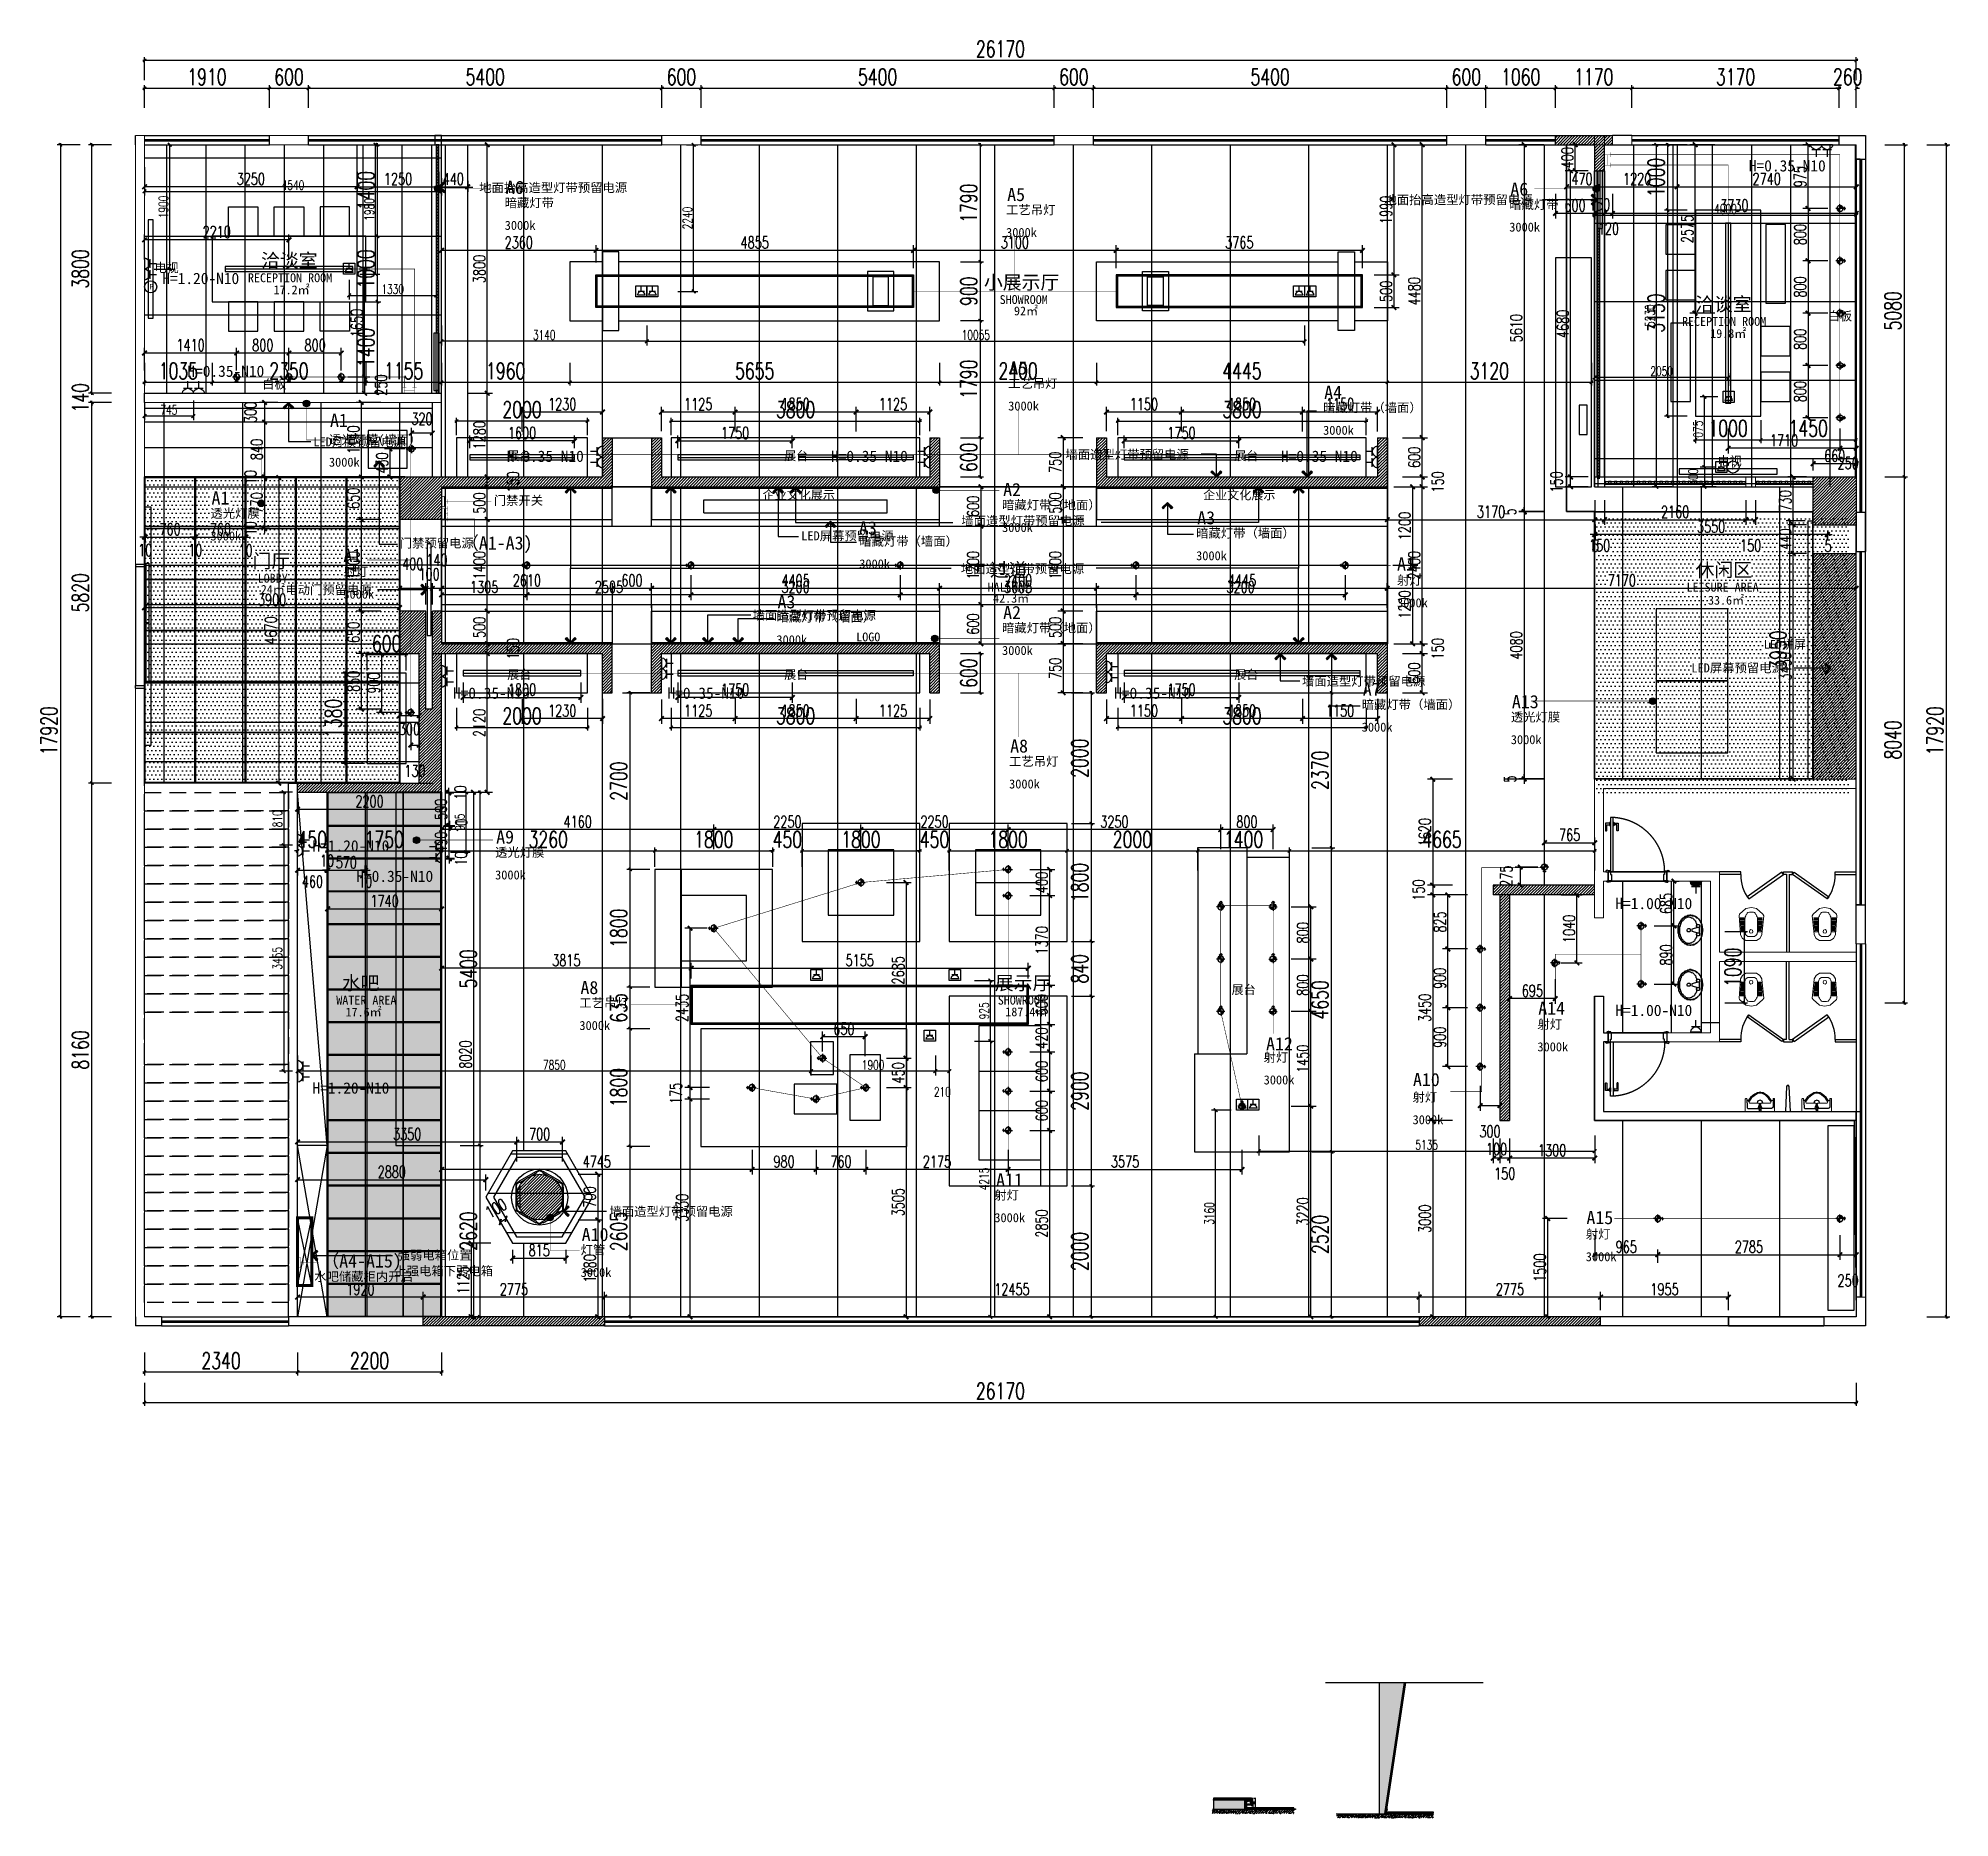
# Model space of a CAD drawing. Header units: millimetres. Extents: x 5625199 to 7433318, y -3316392 to -2552493.
# Drawn here: x 5899224 to 5928448, y -2605689 to -2578481 of the extents above; entities that cross this region are included whole.
import ezdxf
from ezdxf.enums import TextEntityAlignment as Align

# ---------------------------------------------------------------- set-up
doc = ezdxf.new("R2010")
doc.units = ezdxf.units.MM
doc.header["$PDMODE"] = 35
doc.header["$PDSIZE"] = -10
doc.linetypes.add('DASHEDX2', pattern=[38.1, 25.4, -12.7])
doc.linetypes.add('HIDDEN', pattern=[9.525, 6.35, -3.175])
doc.layers.add('001墙线', color=1, linetype='Continuous', lineweight=35)
for name, color, linetype in [('155', 155, 'Continuous'), ('250', 250, 'Continuous'), ('8', 8, 'Continuous'), ('C-灯具', 51, 'Continuous'), ('D-外部标注', 165, 'Continuous'), ('DIM-外部标注', 165, 'Continuous'), ('PL-固定家具', 155, 'Continuous'), ('PL-固定落地', 155, 'Continuous'), ('PL-地坪线', 8, 'Continuous'), ('PL-天花', 30, 'Continuous'), ('PL-天花尺寸', 155, 'Continuous'), ('PL-文字标注', 2, 'Continuous'), ('PL-新建墙体', 5, 'Continuous'), ('PL-新建墙体尺寸', 155, 'Continuous'), ('PL-活动家具', 15, 'Continuous'), ('PL-灯具', 2, 'Continuous'), ('PL-灯具尺寸', 155, 'Continuous'), ('PL-门', 4, 'Continuous'), ('SOL【实体】', 250, 'Continuous'), ('TXT【文字】', 8, 'Continuous'), ('WALL', 160, 'Continuous'), ('开关', 1, 'Continuous'), ('插座', 1, 'Continuous')]:
    doc.layers.add(name, color=color, linetype=linetype)
doc.styles.add('MFD-英文', font='stylu.ttf')
doc.styles.add('STYLE2', font='simhei.ttf')
doc.styles.add('XZC', font='SIMPLEX.SHX', dxfattribs={"width": 0.7, "bigfont": 'hztxt.shx'})
doc.styles.add('标注-尺寸', font='simplex.shx', dxfattribs={"width": 0.7})
doc.styles.add('黑体', font='simhei.ttf')
doc.linetypes.add('LED_LINE', pattern='A,12.7,-5.08,["LED",XZC,S=2.54,R=0,X=-2.54,Y=-1.27],-6.35', length=24.13)
doc.dimstyles.new('100', dxfattribs={"dimtxt": 180, "dimasz": 70, "dimexe": 80, "dimexo": 100, "dimgap": 30, "dimtad": 1, "dimdec": 0, "dimrnd": 5, "dimdsep": 46, "dimtxsty": '标注-尺寸', "dimblk": 'ARCHTICK', "dimcen": 0.2, "dimdle": 5, "dimclrd": 8, "dimclre": 8, "dimclrt": 2, "dimadec": 0, "dimazin": 0, "dimtfac": 1, "dimtdec": 0, "dimtmove": 2, "dimatfit": 3, "dimldrblk": 'ccccc', "dimfxl": 300, "dimfxlon": 1, "dimtolj": 1, "dimtzin": 0, "dimarcsym": 0})
doc.dimstyles.new('MS55', dxfattribs={"dimscale": 0, "dimtxt": 5, "dimasz": 1, "dimexe": 1, "dimexo": 0.8, "dimgap": 1, "dimtad": 1, "dimdec": 0, "dimrnd": 5, "dimdsep": 46, "dimtxsty": '标注-尺寸', "dimblk": 'ARCHTICK', "dimcen": 0, "dimdle": 0.5, "dimclrd": 256, "dimclre": 256, "dimclrt": 50, "dimadec": 0, "dimazin": 0, "dimtfac": 1, "dimtdec": 0, "dimtix": 1, "dimtofl": 0, "dimtmove": 2, "dimatfit": 3, "dimldrblk": 'jt2', "dimfxl": 6, "dimfxlon": 1, "dimtvp": 1, "dimtolj": 1, "dimtzin": 0, "dimarcsym": 0})
doc.dimstyles.new('副本 100', dxfattribs={"dimscale": 0.8, "dimtxt": 180, "dimasz": 70, "dimexe": 80, "dimexo": 100, "dimgap": 30, "dimtad": 1, "dimdec": 0, "dimrnd": 5, "dimdsep": 46, "dimtxsty": '标注-尺寸', "dimblk": 'ARCHTICK', "dimcen": 0.2, "dimdle": 5, "dimclrd": 8, "dimclre": 8, "dimclrt": 2, "dimadec": 0, "dimazin": 0, "dimtfac": 1, "dimtdec": 0, "dimtmove": 2, "dimatfit": 3, "dimldrblk": 'ccccc', "dimfxl": 300, "dimfxlon": 1, "dimtolj": 1, "dimtzin": 0, "dimarcsym": 0})
pattern_1 = [(45, (273402.825, -417409.755), (-22.4506403, 22.4506403), [])]
pattern_2 = [(0, (5919849.4, -2586539.4), (0, 600), [])]
pattern_3 = [(90, (5919849.4, -2585359.4), (-1200, 7e-14), [])]
pattern_4 = [(0, (4527146.766, -2634014.735), (31.25, 62.5), [0, -62.5])]

msp = doc.modelspace()

# ---------------------------------------------------------------- texts
at = {"layer": 'PL-文字标注', "color": 2, "style": '黑体'}
for s, height, p in [('电视', 135.168, (5901001.17, -2582058.23)), ('洽谈室', 211.2, (5902629.72, -2581985.26)), ('RECEPTION ROOM', 135.168, (5902430.16, -2582210.88)), ('小展示厅', 211.2, (5913681.98, -2582319.08)), ('SHOWROOM', 135.168, (5913921.86, -2582544.7)), ('洽谈室', 211.2, (5924553.81, -2582652.9)), ('RECEPTION ROOM', 135.168, (5924354.25, -2582878.53)), ('白板', 135.168, (5926585.75, -2582797.25)), ('白板', 135.168, (5902650.34, -2583838.66)), ('展台', 135.168, (5906394.01, -2584934.01)), ('展台', 135.168, (5910627.2, -2584934.01)), ('展台', 135.168, (5917508.71, -2584934.01)), ('电视', 135.168, (5924897.52, -2585013.48)), ('企业文化展示', 135.168, (5910297.36, -2585532.33)), ('企业文化展示', 135.168, (5917032.31, -2585532.33)), ('门厅', 211.2, (5902500.58, -2586578.84)), ('过道', 211.2, (5913773.34, -2586716.69)), ('休闲区', 211.2, (5924561.73, -2586715.35)), ('LOBBY', 135.168, (5902578.66, -2586804.47)), ('HALLWAY', 135.168, (5913738.75, -2586942.32)), ('LEISURE AREA', 135.168, (5924423.2, -2586940.98)), ('LOGO', 135.168, (5911729.75, -2587703.14)), ('展台', 135.168, (5906394.01, -2588278.59)), ('展台', 135.168, (5910627.2, -2588278.59)), ('展台', 135.168, (5917508.71, -2588278.59)), ('水吧', 211.2, (5903865.35, -2593030.76)), ('展示厅', 211.2, (5913849.07, -2593030.76)), ('展台', 135.168, (5917467.72, -2593096.57)), ('WATER AREA', 135.168, (5903780.47, -2593256.38)), ('SHOWROOM', 135.168, (5913893.35, -2593256.38))]:
    msp.add_text(s, height=height, dxfattribs=at).set_placement(p)
at = {"layer": 'PL-文字标注', "color": 2, "char_height": 135.168, "width": 1611.8285, "attachment_point": 1, "style": '黑体'}
for s, insert in [('17.2㎡', (5902821.24, -2582260.43)), ('92㎡', (5914141.24, -2582582.74)), ('19.8㎡', (5924785.18, -2582928.02)), ('24㎡', (5902626.41, -2586839.72)), ('42.3㎡', (5913821.81, -2586976.11)), ('33.6㎡', (5924751.41, -2587005.79)), ('17.6㎡', (5903921.85, -2593302.92)), ('187.4㎡', (5914008.43, -2593298.75))]:
    msp.add_mtext(s, dxfattribs=dict(at, insert=insert))
at = {"layer": 'PL-文字标注', "color": 2, "style": '黑体', "flags": 8}
msp.add_attdef('LED拼屏', text='材料名称', height=135.168, dxfattribs=at).set_placement((5925927.56, -2587747.98), align=Align.MIDDLE_CENTER)
at = {"layer": '开关', "color": 2, "linetype": 'ByBlock', "ltscale": 500, "char_height": 200.7245, "attachment_point": 1, "line_spacing_factor": 1.5, "style": 'MFD-英文'}
for s, insert in [('{\\fSimSun|b0|i0|c134|p2;A6}', (5906371.7, -2580661, 0)), ('{\\fSimSun|b0|i0|c134|p2;A5}', (5914037.15, -2580769.63, 0)), ('{\\fSimSun|b0|i0|c134|p2;A6}', (5921729.55, -2580687.61, 0)), ('{\\fSimSun|b0|i0|c134|p2;A5}', (5914069.11, -2583422.83, 0)), ('{\\fSimSun|b0|i0|c134|p2;A4}', (5918883.55, -2583793.84, 0)), ('{\\fSimSun|b0|i0|c134|p2;A1}', (5903684.42, -2584222.3, 0)), ('{\\fSimSun|b0|i0|c134|p2;A1}', (5901872.55, -2585409.54, 0)), ('{\\fSimSun|b0|i0|c134|p2;A2}', (5913975.34, -2585280.96, 0)), ('{\\fSimSun|b0|i0|c134|p2;A3}', (5916942.32, -2585712.65, 0)), ('{\\fSimSun|b0|i0|c134|p2;A3}', (5911771.3, -2585867.83, 0)), ('{\\fSimSun|b0|i0|c134|p2;A1}', (5903888.73, -2586286.45, 0)), ('{\\fSimSun|b0|i0|c134|p2;（A1-A3)}', (5905686.58, -2586097.68, 0)), ('{\\fSimSun|b0|i0|c134|p2;A1}', (5919997.65, -2586418.72, 0)), ('{\\fSimSun|b0|i0|c134|p2;A3}', (5910525.91, -2586997.37, 0)), ('{\\fSimSun|b0|i0|c134|p2;A2}', (5913975.34, -2587160.64, 0)), ('{\\fSimSun|b0|i0|c134|p2;A7}', (5919474.05, -2588333, 0)), ('{\\fSimSun|b0|i0|c134|p2;A13}', (5921753.52, -2588524.35, 0)), ('{\\fSimSun|b0|i0|c134|p2;A8}', (5914082.85, -2589202.01, 0)), ('{\\fSimSun|b0|i0|c134|p2;A9}', (5906224.72, -2590592.63, 0)), ('{\\fSimSun|b0|i0|c134|p2;A8}', (5907513.29, -2592894.87, 0)), ('{\\fSimSun|b0|i0|c134|p2;A14}', (5922156.36, -2593210.96, 0)), ('{\\fSimSun|b0|i0|c134|p2;A12}', (5917994.89, -2593755.34, 0)), ('{\\fSimSun|b0|i0|c134|p2;A10}', (5920241.01, -2594301.8, 0)), ('{\\fSimSun|b0|i0|c134|p2;A11}', (5913867.91, -2595837.35, 0)), ('{\\fSimSun|b0|i0|c134|p2;A15}', (5922892.68, -2596412.41, 0)), ('{\\fSimSun|b0|i0|c134|p2;A10}', (5907532.16, -2596670.62, 0)), ('{\\fSimSun|b0|i0|c134|p2;（A4-A15)}', (5903551.36, -2597075.44, 0))]:
    msp.add_mtext(s, dxfattribs=dict(at, insert=insert))
at = {"layer": '开关', "color": 2, "ltscale": 0.5, "char_height": 138.24, "attachment_point": 1, "rotation": 0.018481, "line_spacing_factor": 1.5, "style": 'STYLE2'}
for s, insert in [('{\\fSimSun|b0|i0|c134|p2;暗藏灯带\\P}3000k', (5906355.19, -2580926.83, 0)), ('{\\fSimSun|b0|i0|c134|p2;工艺吊灯\\P}3000k', (5914020.64, -2581035.46, 0)), ('{\\fSimSun|b0|i0|c134|p2;暗藏灯带\\P}3000k', (5921713.03, -2580953.44, 0)), ('{\\fSimSun|b0|i0|c134|p2;工艺吊灯\\P}3000k', (5914052.59, -2583688.66, 0)), ('{\\fSimSun|b0|i0|c134|p2;暗藏灯带（墙面）\\P}3000k', (5918867.03, -2584059.67, 0)), ('{\\fSimSun|b0|i0|c134|p2;透光灯膜(墙面）\\P}3000k', (5903667.91, -2584547.96, 0)), ('{\\fSimSun|b0|i0|c134|p2;透光灯膜\\P}3000k', (5901856.04, -2585675.37, 0)), ('门禁开关', (5906187.98, -2585477.87, 0)), ('{\\fSimSun|b0|i0|c134|p2;暗藏灯带（地面）\\P}3000k', (5913958.83, -2585546.79, 0)), ('{\\fSimSun|b0|i0|c134|p2;暗藏灯带（墙面）\\P}3000k', (5916925.81, -2585978.48, 0)), ('{\\fSimSun|b0|i0|c134|p2;暗藏灯带（墙面）\\P}3000k', (5911775.77, -2586103.13, 0)), ('{\\fSimSun|b0|i0|c134|p2;射灯\\P}3000k', (5903888.64, -2586566.15, 0)), ('{\\fSimSun|b0|i0|c134|p2;射灯\\P}3000k', (5919997.57, -2586698.43, 0)), ('{\\fSimSun|b0|i0|c134|p2;暗藏灯带（墙面）\\P}3000k', (5910509.39, -2587263.2, 0)), ('{\\fSimSun|b0|i0|c134|p2;暗藏灯带（地面）\\P}3000k', (5913958.83, -2587426.47, 0)), ('{\\fSimSun|b0|i0|c134|p2;暗藏灯带（墙面）\\P}3000k', (5919457.54, -2588598.83, 0)), ('{\\fSimSun|b0|i0|c134|p2;透光灯膜\\P}3000k', (5921737, -2588790.18, 0)), ('{\\fSimSun|b0|i0|c134|p2;工艺吊灯\\P}3000k', (5914066.33, -2589467.84, 0)), ('{\\fSimSun|b0|i0|c134|p2;透光灯膜\\P}3000k', (5906208.21, -2590858.46, 0)), ('{\\fSimSun|b0|i0|c134|p2;工艺吊灯\\P}3000k', (5907496.78, -2593160.7, 0)), ('{\\fSimSun|b0|i0|c134|p2;射灯\\P}3000k', (5922143.52, -2593487.02, 0)), ('{\\fSimSun|b0|i0|c134|p2;射灯\\P}3000k', (5917958.05, -2593992.55, 0)), ('{\\fSimSun|b0|i0|c134|p2;射灯\\P}3000k', (5920234.76, -2594601.09, 0)), ('{\\fSimSun|b0|i0|c134|p2;射灯\\P}3000k', (5913840.39, -2596099.03, 0)), ('{\\fSimSun|b0|i0|c134|p2;射灯\\P}3000k', (5922882.97, -2596695.83, 0)), ('{\\fSimSun|b0|i0|c134|p2;灯管\\P}3000k', (5907515.65, -2596936.45, 0))]:
    msp.add_mtext(s, dxfattribs=dict(at, insert=insert))
at = {"layer": '开关', "color": 2, "ltscale": 0.5, "insert": (5903443.43, -2597343.89, 0), "char_height": 138.24, "width": 1849.7263, "attachment_point": 1, "rotation": 0.018481, "line_spacing_factor": 1.5, "style": 'STYLE2'}
msp.add_mtext('水吧储藏柜内开启', dxfattribs=at)
at = {"layer": '插座', "color": 1, "ltscale": 0.5, "style": 'STYLE2'}
for s, height, rotation, p in [('H=0.35-N10', 172.8, 0.018481, (5925376.03, -2580517.73)), ('地面抬高造型灯带预留电源', 138.24, 0.018481, (5905965.1, -2580834.78)), ('地面抬高造型灯带预留电源', 138.24, 0.018481, (5919805.83, -2581018.95)), ('H=1.20-N10', 172.8, 0.018481, (5901120.84, -2582239.95)), ('H=0.35-N10', 172.8, 0.018481, (5901503.77, -2583658.46)), ('LED灯膜预留电源', 138.24, 0.018481, (5903429.39, -2584722.57)), ('H=0.35-N10', 172.8, 0.018481, (5906388.77, -2584958.83)), ('H=0.35-N10', 172.8, 0.018481, (5911342.91, -2584958.83)), ('墙面造型灯带预留电源', 138.24, 0.018481, (5914928.51, -2584912.76)), ('H=0.35-N10', 172.8, 0.018481, (5918222.46, -2584958.83)), ('LED屏幕预留电源', 138.24, 0.018481, (5910889.21, -2586157.53)), ('墙面造型灯带预留电源', 138.24, 0.018481, (5913336.13, -2585927.34)), ('门禁预留电源', 138.24, 0.018481, (5904750.63, -2586268.87)), ('地面造型灯带预留电源', 138.24, 0.018481, (5913328.5, -2586661.27)), ('电动门预留电源', 138.24, 0.018481, (5903000.94, -2586983.6)), ('墙面造型灯带预留电源', 138.24, 0.018481, (5910145.76, -2587370.82)), ('LED屏幕预留电源', 138.24, 0.018481, (5924497.41, -2588178.34)), ('墙面造型灯带预留电源', 138.24, 0.018481, (5918543.77, -2588380.52)), ('H=0.35-N10', 172.8, 0.018481, (5905563.65, -2588580.6)), ('H=0.35-N10', 172.8, 0.018481, (5908843.97, -2588580.6)), ('H=0.35-N10', 172.8, 0.018481, (5915672.66, -2588580.6)), ('H=1.20-N10', 172.8, 0.018481, (5903416.3, -2590915.95)), ('H=0.35-N10', 172.8, 0.018481, (5904086.16, -2591380.37)), ('H=1.00-N10', 172.8, 359.981519, (5923335.14, -2591796.45)), ('H=1.00-N10', 172.8, 0.018481, (5923335.19, -2593430.76)), ('H=1.20-N10', 172.8, 0.018481, (5903416.3, -2594617.9)), ('墙面造型灯带预留电源', 138.24, 0.018481, (5907957.04, -2596487.55)), ('强弱电箱位置', 138.24, 0.018481, (5904718.86, -2597155.92)), ('上强电箱下弱电箱', 138.24, 0.018481, (5904669.51, -2597397.01))]:
    msp.add_text(s, height=height, rotation=rotation, dxfattribs=at).set_placement(p)

# ---------------------------------------------------------------- blocks, each defined once
blk = doc.blocks.new('_ArchTick')
at = {"color": 0, "linetype": 'ByBlock', "const_width": 0.4}
blk.add_lwpolyline([(-0.5, -0.5), (0.5, 0.5)], dxfattribs=at)
blk = doc.blocks.new('*D18')
at = {"layer": 'Defpoints', "color": 0, "transparency": 16777216}
for p in [(5905149, -2586891), (5904749, -2587239), (5905149, -2587239)]:
    blk.add_point(p, dxfattribs=at)
at = {"layer": 'PL-新建墙体尺寸', "color": 8, "lineweight": -2, "ltscale": 500, "transparency": 16777216}
for p, q in [((5904744, -2586891), (5905154, -2586891)), ((5904749, -2587139), (5904749, -2586811)), ((5905149, -2587139), (5905149, -2586811))]:
    blk.add_line(p, q, dxfattribs=at)
at = {"layer": 'PL-新建墙体尺寸', "color": 8, "linetype": 'ByBlock', "lineweight": -2, "transparency": 16777216, "xscale": 70, "yscale": 70, "zscale": 70, "rotation": 180}
blk.add_blockref('_ArchTick', (5904749, -2586891), dxfattribs=at)
at = {"layer": 'PL-新建墙体尺寸', "color": 8, "linetype": 'ByBlock', "lineweight": -2, "transparency": 16777216, "xscale": 70, "yscale": 70, "zscale": 70}
blk.add_blockref('_ArchTick', (5905149, -2586891), dxfattribs=at)
at = {"layer": 'PL-新建墙体尺寸', "color": 2, "ltscale": 500, "transparency": 16777216, "insert": (5904949, -2586519), "char_height": 180, "attachment_point": 5, "style": '标注-尺寸'}
blk.add_mtext('\\A1;400', dxfattribs=at)
blk = doc.blocks.new('ccccc')
h = blk.add_hatch(color=44)
h.dxf.hatch_style = 1
h.paths.add_polyline_path([(-1.71, -1.12), (-1.35, -1.47), (0, 0), (-1.35, 1.47), (-1.71, 1.12), (-0.42, 0)])
at = {"color": 44}
for p, q in [((-0.42, 0), (-5.07, 0)), ((-1.35, 1.47), (-1.71, 1.12)), ((-1.71, 1.12), (-0.42, 0)), ((-1.71, -1.12), (-0.42, 0)), ((0, 0), (-1.35, 1.47)), ((0, 0), (-1.35, -1.47)), ((-1.35, -1.47), (-1.71, -1.12))]:
    blk.add_line(p, q, dxfattribs=at)
blk = doc.blocks.new('*D19')
at = {"layer": 'Defpoints', "color": 0, "transparency": 16777216}
for p in [(5908001, -2586891), (5905389, -2587239), (5908001, -2587739)]:
    blk.add_point(p, dxfattribs=at)
at = {"layer": 'PL-新建墙体尺寸', "color": 8, "lineweight": -2, "ltscale": 500, "transparency": 16777216}
for p, q in [((5905384, -2586891), (5908006, -2586891)), ((5905389, -2587139), (5905389, -2586811)), ((5908001, -2587191), (5908001, -2586811))]:
    blk.add_line(p, q, dxfattribs=at)
at = {"layer": 'PL-新建墙体尺寸', "color": 8, "linetype": 'ByBlock', "lineweight": -2, "transparency": 16777216, "xscale": 70, "yscale": 70, "zscale": 70, "rotation": 180}
blk.add_blockref('_ArchTick', (5905389, -2586891), dxfattribs=at)
at = {"layer": 'PL-新建墙体尺寸', "color": 8, "linetype": 'ByBlock', "lineweight": -2, "transparency": 16777216, "xscale": 70, "yscale": 70, "zscale": 70}
blk.add_blockref('_ArchTick', (5908001, -2586891), dxfattribs=at)
at = {"layer": 'PL-新建墙体尺寸', "color": 2, "ltscale": 500, "transparency": 16777216, "insert": (5906695, -2586771), "char_height": 180, "attachment_point": 5, "style": '标注-尺寸'}
blk.add_mtext('\\A1;2610', dxfattribs=at)
blk = doc.blocks.new('*D20')
at = {"layer": 'Defpoints', "color": 0, "transparency": 16777216}
for p in [(5908601, -2586891), (5908001, -2587739), (5908601, -2587739)]:
    blk.add_point(p, dxfattribs=at)
at = {"layer": 'PL-新建墙体尺寸', "color": 8, "lineweight": -2, "ltscale": 500, "transparency": 16777216}
for p, q in [((5907996, -2586891), (5908606, -2586891)), ((5908001, -2587191), (5908001, -2586811)), ((5908601, -2587191), (5908601, -2586811))]:
    blk.add_line(p, q, dxfattribs=at)
at = {"layer": 'PL-新建墙体尺寸', "color": 8, "linetype": 'ByBlock', "lineweight": -2, "transparency": 16777216, "xscale": 70, "yscale": 70, "zscale": 70, "rotation": 180}
blk.add_blockref('_ArchTick', (5908001, -2586891), dxfattribs=at)
at = {"layer": 'PL-新建墙体尺寸', "color": 8, "linetype": 'ByBlock', "lineweight": -2, "transparency": 16777216, "xscale": 70, "yscale": 70, "zscale": 70}
blk.add_blockref('_ArchTick', (5908601, -2586891), dxfattribs=at)
at = {"layer": 'PL-新建墙体尺寸', "color": 2, "ltscale": 500, "transparency": 16777216, "insert": (5908301, -2586771), "char_height": 180, "attachment_point": 5, "style": '标注-尺寸'}
blk.add_mtext('\\A1;600', dxfattribs=at)
blk = doc.blocks.new('*D21')
at = {"layer": 'Defpoints', "color": 0, "transparency": 16777216}
for p in [(5913004, -2586891), (5908601, -2587739), (5913004, -2587739)]:
    blk.add_point(p, dxfattribs=at)
at = {"layer": 'PL-新建墙体尺寸', "color": 8, "lineweight": -2, "ltscale": 500, "transparency": 16777216}
for p, q in [((5908596, -2586891), (5913009, -2586891)), ((5908601, -2587191), (5908601, -2586811)), ((5913004, -2587191), (5913004, -2586811))]:
    blk.add_line(p, q, dxfattribs=at)
at = {"layer": 'PL-新建墙体尺寸', "color": 8, "linetype": 'ByBlock', "lineweight": -2, "transparency": 16777216, "xscale": 70, "yscale": 70, "zscale": 70, "rotation": 180}
blk.add_blockref('_ArchTick', (5908601, -2586891), dxfattribs=at)
at = {"layer": 'PL-新建墙体尺寸', "color": 8, "linetype": 'ByBlock', "lineweight": -2, "transparency": 16777216, "xscale": 70, "yscale": 70, "zscale": 70}
blk.add_blockref('_ArchTick', (5913004, -2586891), dxfattribs=at)
at = {"layer": 'PL-新建墙体尺寸', "color": 2, "ltscale": 500, "transparency": 16777216, "insert": (5910802, -2586771), "char_height": 180, "attachment_point": 5, "style": '标注-尺寸'}
blk.add_mtext('\\A1;4405', dxfattribs=at)
blk = doc.blocks.new('*D22')
at = {"layer": 'Defpoints', "color": 0, "transparency": 16777216}
for p in [(5915404, -2586891), (5913004, -2587739), (5915404, -2587739)]:
    blk.add_point(p, dxfattribs=at)
at = {"layer": 'PL-新建墙体尺寸', "color": 8, "lineweight": -2, "ltscale": 500, "transparency": 16777216}
for p, q in [((5912999, -2586891), (5915409, -2586891)), ((5913004, -2587191), (5913004, -2586811)), ((5915404, -2587191), (5915404, -2586811))]:
    blk.add_line(p, q, dxfattribs=at)
at = {"layer": 'PL-新建墙体尺寸', "color": 8, "linetype": 'ByBlock', "lineweight": -2, "transparency": 16777216, "xscale": 70, "yscale": 70, "zscale": 70, "rotation": 180}
blk.add_blockref('_ArchTick', (5913004, -2586891), dxfattribs=at)
at = {"layer": 'PL-新建墙体尺寸', "color": 8, "linetype": 'ByBlock', "lineweight": -2, "transparency": 16777216, "xscale": 70, "yscale": 70, "zscale": 70}
blk.add_blockref('_ArchTick', (5915404, -2586891), dxfattribs=at)
at = {"layer": 'PL-新建墙体尺寸', "color": 2, "ltscale": 500, "transparency": 16777216, "insert": (5914204, -2586771), "char_height": 180, "attachment_point": 5, "style": '标注-尺寸'}
blk.add_mtext('\\A1;2400', dxfattribs=at)
blk = doc.blocks.new('*D23')
at = {"layer": 'Defpoints', "color": 0, "transparency": 16777216}
for p in [(5919849, -2586891), (5915404, -2587739), (5919849, -2587739)]:
    blk.add_point(p, dxfattribs=at)
at = {"layer": 'PL-新建墙体尺寸', "color": 8, "lineweight": -2, "ltscale": 500, "transparency": 16777216}
for p, q in [((5915399, -2586891), (5919854, -2586891)), ((5915404, -2587191), (5915404, -2586811)), ((5919849, -2587191), (5919849, -2586811))]:
    blk.add_line(p, q, dxfattribs=at)
at = {"layer": 'PL-新建墙体尺寸', "color": 8, "linetype": 'ByBlock', "lineweight": -2, "transparency": 16777216, "xscale": 70, "yscale": 70, "zscale": 70, "rotation": 180}
blk.add_blockref('_ArchTick', (5915404, -2586891), dxfattribs=at)
at = {"layer": 'PL-新建墙体尺寸', "color": 8, "linetype": 'ByBlock', "lineweight": -2, "transparency": 16777216, "xscale": 70, "yscale": 70, "zscale": 70}
blk.add_blockref('_ArchTick', (5919849, -2586891), dxfattribs=at)
at = {"layer": 'PL-新建墙体尺寸', "color": 2, "ltscale": 500, "transparency": 16777216, "insert": (5917627, -2586771), "char_height": 180, "attachment_point": 5, "style": '标注-尺寸'}
blk.add_mtext('\\A1;4445', dxfattribs=at)
blk = doc.blocks.new('*D24')
at = {"layer": 'Defpoints', "color": 0, "transparency": 16777216}
for p in [(5927019, -2586891), (5919849, -2587739), (5927019, -2589029)]:
    blk.add_point(p, dxfattribs=at)
at = {"layer": 'PL-新建墙体尺寸', "color": 8, "lineweight": -2, "ltscale": 500, "transparency": 16777216}
for p, q in [((5919844, -2586891), (5927024, -2586891)), ((5919849, -2587191), (5919849, -2586811)), ((5927019, -2587191), (5927019, -2586811))]:
    blk.add_line(p, q, dxfattribs=at)
at = {"layer": 'PL-新建墙体尺寸', "color": 8, "linetype": 'ByBlock', "lineweight": -2, "transparency": 16777216, "xscale": 70, "yscale": 70, "zscale": 70, "rotation": 180}
blk.add_blockref('_ArchTick', (5919849, -2586891), dxfattribs=at)
at = {"layer": 'PL-新建墙体尺寸', "color": 8, "linetype": 'ByBlock', "lineweight": -2, "transparency": 16777216, "xscale": 70, "yscale": 70, "zscale": 70}
blk.add_blockref('_ArchTick', (5927019, -2586891), dxfattribs=at)
at = {"layer": 'PL-新建墙体尺寸', "color": 2, "ltscale": 500, "transparency": 16777216, "insert": (5923434, -2586771), "char_height": 180, "attachment_point": 5, "style": '标注-尺寸'}
blk.add_mtext('\\A1;7170', dxfattribs=at)
blk = doc.blocks.new('*D25')
at = {"layer": 'PL-新建墙体尺寸', "color": 8, "lineweight": -2, "ltscale": 500, "transparency": 16777216}
for p, q in [((5920081, -2587889), (5920461, -2587889)), ((5920381, -2588494), (5920381, -2587884)), ((5920081, -2588489), (5920461, -2588489))]:
    blk.add_line(p, q, dxfattribs=at)
at = {"layer": 'PL-新建墙体尺寸', "color": 8, "linetype": 'ByBlock', "lineweight": -2, "transparency": 16777216, "xscale": 70, "yscale": 70, "zscale": 70}
for p, rotation in [((5920381, -2587889), 90), ((5920381, -2588489), 270)]:
    blk.add_blockref('_ArchTick', p, dxfattribs=dict(at, rotation=rotation))
at = {"layer": 'PL-新建墙体尺寸', "color": 2, "ltscale": 500, "transparency": 16777216, "insert": (5920261, -2588189), "char_height": 180, "attachment_point": 5, "rotation": 90, "style": '标注-尺寸'}
blk.add_mtext('\\A1;600', dxfattribs=at)
blk = doc.blocks.new('*D26')
at = {"layer": 'PL-新建墙体尺寸', "color": 8, "lineweight": -2, "ltscale": 500, "transparency": 16777216}
for p, q in [((5920081, -2587739), (5920461, -2587739)), ((5920381, -2587894), (5920381, -2587734)), ((5920081, -2587889), (5920461, -2587889))]:
    blk.add_line(p, q, dxfattribs=at)
at = {"layer": 'PL-新建墙体尺寸', "color": 8, "linetype": 'ByBlock', "lineweight": -2, "transparency": 16777216, "xscale": 70, "yscale": 70, "zscale": 70}
for p, rotation in [((5920381, -2587739), 90), ((5920381, -2587889), 270)]:
    blk.add_blockref('_ArchTick', p, dxfattribs=dict(at, rotation=rotation))
at = {"layer": 'PL-新建墙体尺寸', "color": 2, "ltscale": 500, "transparency": 16777216, "insert": (5920620, -2587814), "char_height": 180, "attachment_point": 5, "rotation": 90, "style": '标注-尺寸'}
blk.add_mtext('\\A1;150', dxfattribs=at)
blk = doc.blocks.new('*D27')
at = {"layer": 'PL-新建墙体尺寸', "color": 8, "lineweight": -2, "ltscale": 500, "transparency": 16777216}
for p, q in [((5920081, -2585339), (5920461, -2585339)), ((5920381, -2587744), (5920381, -2585334)), ((5920081, -2587739), (5920461, -2587739))]:
    blk.add_line(p, q, dxfattribs=at)
at = {"layer": 'PL-新建墙体尺寸', "color": 8, "linetype": 'ByBlock', "lineweight": -2, "transparency": 16777216, "xscale": 70, "yscale": 70, "zscale": 70}
for p, rotation in [((5920381, -2585339), 90), ((5920381, -2587739), 270)]:
    blk.add_blockref('_ArchTick', p, dxfattribs=dict(at, rotation=rotation))
at = {"layer": 'PL-新建墙体尺寸', "color": 2, "ltscale": 500, "transparency": 16777216, "insert": (5920261, -2586539), "char_height": 180, "attachment_point": 5, "rotation": 90, "style": '标注-尺寸'}
blk.add_mtext('\\A1;2400', dxfattribs=at)
blk = doc.blocks.new('*D28')
at = {"layer": 'PL-新建墙体尺寸', "color": 8, "lineweight": -2, "ltscale": 500, "transparency": 16777216}
for p, q in [((5920081, -2585189), (5920461, -2585189)), ((5920081, -2585339), (5920461, -2585339)), ((5920381, -2585344), (5920381, -2585184))]:
    blk.add_line(p, q, dxfattribs=at)
at = {"layer": 'PL-新建墙体尺寸', "color": 8, "linetype": 'ByBlock', "lineweight": -2, "transparency": 16777216, "xscale": 70, "yscale": 70, "zscale": 70}
for p, rotation in [((5920381, -2585189), 90), ((5920381, -2585339), 270)]:
    blk.add_blockref('_ArchTick', p, dxfattribs=dict(at, rotation=rotation))
at = {"layer": 'PL-新建墙体尺寸', "color": 2, "ltscale": 500, "transparency": 16777216, "insert": (5920620, -2585264), "char_height": 180, "attachment_point": 5, "rotation": 90, "style": '标注-尺寸'}
blk.add_mtext('\\A1;150', dxfattribs=at)
blk = doc.blocks.new('*D29')
at = {"layer": 'PL-新建墙体尺寸', "color": 8, "lineweight": -2, "ltscale": 500, "transparency": 16777216}
for p, q in [((5920081, -2584589), (5920461, -2584589)), ((5920381, -2585194), (5920381, -2584584)), ((5920081, -2585189), (5920461, -2585189))]:
    blk.add_line(p, q, dxfattribs=at)
at = {"layer": 'PL-新建墙体尺寸', "color": 8, "linetype": 'ByBlock', "lineweight": -2, "transparency": 16777216, "xscale": 70, "yscale": 70, "zscale": 70}
for p, rotation in [((5920381, -2584589), 90), ((5920381, -2585189), 270)]:
    blk.add_blockref('_ArchTick', p, dxfattribs=dict(at, rotation=rotation))
at = {"layer": 'PL-新建墙体尺寸', "color": 2, "ltscale": 500, "transparency": 16777216, "insert": (5920261, -2584889), "char_height": 180, "attachment_point": 5, "rotation": 90, "style": '标注-尺寸'}
blk.add_mtext('\\A1;600', dxfattribs=at)
blk = doc.blocks.new('*D30')
at = {"layer": 'PL-新建墙体尺寸', "color": 8, "lineweight": -2, "ltscale": 500, "transparency": 16777216}
for p, q in [((5920317, -2580109), (5920461, -2580109)), ((5920381, -2584594), (5920381, -2580104)), ((5920081, -2584589), (5920461, -2584589))]:
    blk.add_line(p, q, dxfattribs=at)
at = {"layer": 'PL-新建墙体尺寸', "color": 8, "linetype": 'ByBlock', "lineweight": -2, "transparency": 16777216, "xscale": 70, "yscale": 70, "zscale": 70}
for p, rotation in [((5920381, -2580109), 90), ((5920381, -2584589), 270)]:
    blk.add_blockref('_ArchTick', p, dxfattribs=dict(at, rotation=rotation))
at = {"layer": 'PL-新建墙体尺寸', "color": 2, "ltscale": 500, "transparency": 16777216, "insert": (5920261, -2582349), "char_height": 180, "attachment_point": 5, "rotation": 90, "style": '标注-尺寸'}
blk.add_mtext('\\A1;4480', dxfattribs=at)
blk = doc.blocks.new('*D31')
at = {"layer": 'Defpoints', "color": 0, "ltscale": 500, "transparency": 16777216}
for p in [(5905389, -2587889), (5906088, -2587889), (5905390, -2590010)]:
    blk.add_point(p, dxfattribs=at)
at = {"layer": 'PL-新建墙体尺寸', "color": 8, "lineweight": -2, "ltscale": 500, "transparency": 16777216}
for p, q in [((5905788, -2587889), (5906168, -2587889)), ((5906088, -2590015), (5906088, -2587884)), ((5905788, -2590010), (5906168, -2590010))]:
    blk.add_line(p, q, dxfattribs=at)
at = {"layer": 'PL-新建墙体尺寸', "color": 8, "linetype": 'ByBlock', "lineweight": -2, "transparency": 16777216, "xscale": 70, "yscale": 70, "zscale": 70}
for p, rotation in [((5906088, -2587889), 90), ((5906088, -2590010), 270)]:
    blk.add_blockref('_ArchTick', p, dxfattribs=dict(at, rotation=rotation))
at = {"layer": 'PL-新建墙体尺寸', "color": 2, "ltscale": 500, "transparency": 16777216, "insert": (5905968, -2588949), "char_height": 180, "attachment_point": 5, "rotation": 90, "style": '标注-尺寸'}
blk.add_mtext('\\A1;2120', dxfattribs=at)
blk = doc.blocks.new('*D32')
at = {"layer": 'Defpoints', "color": 0, "ltscale": 500, "transparency": 16777216}
for p in [(5905489, -2587739), (5906088, -2587739), (5905389, -2587889)]:
    blk.add_point(p, dxfattribs=at)
at = {"layer": 'PL-新建墙体尺寸', "color": 8, "lineweight": -2, "ltscale": 500, "transparency": 16777216}
for p, q in [((5905788, -2587739), (5906168, -2587739)), ((5906088, -2587894), (5906088, -2587734)), ((5905788, -2587889), (5906168, -2587889))]:
    blk.add_line(p, q, dxfattribs=at)
at = {"layer": 'PL-新建墙体尺寸', "color": 8, "linetype": 'ByBlock', "lineweight": -2, "transparency": 16777216, "xscale": 70, "yscale": 70, "zscale": 70}
for p, rotation in [((5906088, -2587739), 90), ((5906088, -2587889), 270)]:
    blk.add_blockref('_ArchTick', p, dxfattribs=dict(at, rotation=rotation))
at = {"layer": 'PL-新建墙体尺寸', "color": 2, "ltscale": 500, "transparency": 16777216, "insert": (5906483, -2587814), "char_height": 180, "attachment_point": 5, "rotation": 90, "style": '标注-尺寸'}
blk.add_mtext('\\A1;150', dxfattribs=at)
blk = doc.blocks.new('*D33')
at = {"layer": 'Defpoints', "color": 0, "transparency": 16777216}
for p in [(5905389, -2587239), (5906088, -2587239), (5905489, -2587739)]:
    blk.add_point(p, dxfattribs=at)
at = {"layer": 'PL-新建墙体尺寸', "color": 8, "lineweight": -2, "ltscale": 500, "transparency": 16777216}
for p, q in [((5905788, -2587239), (5906168, -2587239)), ((5906088, -2587744), (5906088, -2587234)), ((5905788, -2587739), (5906168, -2587739))]:
    blk.add_line(p, q, dxfattribs=at)
at = {"layer": 'PL-新建墙体尺寸', "color": 8, "linetype": 'ByBlock', "lineweight": -2, "transparency": 16777216, "xscale": 70, "yscale": 70, "zscale": 70}
for p, rotation in [((5906088, -2587239), 90), ((5906088, -2587739), 270)]:
    blk.add_blockref('_ArchTick', p, dxfattribs=dict(at, rotation=rotation))
at = {"layer": 'PL-新建墙体尺寸', "color": 2, "ltscale": 500, "transparency": 16777216, "insert": (5905968, -2587489), "char_height": 180, "attachment_point": 5, "rotation": 90, "style": '标注-尺寸'}
blk.add_mtext('\\A1;500', dxfattribs=at)
blk = doc.blocks.new('*D34')
at = {"layer": 'Defpoints', "color": 0, "transparency": 16777216}
for p in [(5905389, -2585839), (5906088, -2585839), (5905389, -2587239)]:
    blk.add_point(p, dxfattribs=at)
at = {"layer": 'PL-新建墙体尺寸', "color": 8, "lineweight": -2, "ltscale": 500, "transparency": 16777216}
for p, q in [((5905788, -2585839), (5906168, -2585839)), ((5906088, -2587244), (5906088, -2585834)), ((5905788, -2587239), (5906168, -2587239))]:
    blk.add_line(p, q, dxfattribs=at)
at = {"layer": 'PL-新建墙体尺寸', "color": 8, "linetype": 'ByBlock', "lineweight": -2, "transparency": 16777216, "xscale": 70, "yscale": 70, "zscale": 70}
for p, rotation in [((5906088, -2585839), 90), ((5906088, -2587239), 270)]:
    blk.add_blockref('_ArchTick', p, dxfattribs=dict(at, rotation=rotation))
at = {"layer": 'PL-新建墙体尺寸', "color": 2, "ltscale": 500, "transparency": 16777216, "insert": (5905968, -2586539), "char_height": 180, "attachment_point": 5, "rotation": 90, "style": '标注-尺寸'}
blk.add_mtext('\\A1;1400', dxfattribs=at)
blk = doc.blocks.new('*D35')
at = {"layer": 'Defpoints', "color": 0, "ltscale": 500, "transparency": 16777216}
for p in [(5905389, -2585339), (5906088, -2585339), (5905389, -2585839)]:
    blk.add_point(p, dxfattribs=at)
at = {"layer": 'PL-新建墙体尺寸', "color": 8, "lineweight": -2, "ltscale": 500, "transparency": 16777216}
for p, q in [((5905788, -2585339), (5906168, -2585339)), ((5906088, -2585844), (5906088, -2585334)), ((5905788, -2585839), (5906168, -2585839))]:
    blk.add_line(p, q, dxfattribs=at)
at = {"layer": 'PL-新建墙体尺寸', "color": 8, "linetype": 'ByBlock', "lineweight": -2, "transparency": 16777216, "xscale": 70, "yscale": 70, "zscale": 70}
for p, rotation in [((5906088, -2585339), 90), ((5906088, -2585839), 270)]:
    blk.add_blockref('_ArchTick', p, dxfattribs=dict(at, rotation=rotation))
at = {"layer": 'PL-新建墙体尺寸', "color": 2, "ltscale": 500, "transparency": 16777216, "insert": (5905968, -2585589), "char_height": 180, "attachment_point": 5, "rotation": 90, "style": '标注-尺寸'}
blk.add_mtext('\\A1;500', dxfattribs=at)
blk = doc.blocks.new('*D36')
at = {"layer": 'Defpoints', "color": 0, "ltscale": 500, "transparency": 16777216}
for p in [(5905389, -2585189), (5905389, -2585339), (5906088, -2585189)]:
    blk.add_point(p, dxfattribs=at)
at = {"layer": 'PL-新建墙体尺寸', "color": 8, "lineweight": -2, "ltscale": 500, "transparency": 16777216}
for p, q in [((5905788, -2585189), (5906168, -2585189)), ((5905788, -2585339), (5906168, -2585339)), ((5906088, -2585344), (5906088, -2585184))]:
    blk.add_line(p, q, dxfattribs=at)
at = {"layer": 'PL-新建墙体尺寸', "color": 8, "linetype": 'ByBlock', "lineweight": -2, "transparency": 16777216, "xscale": 70, "yscale": 70, "zscale": 70}
for p, rotation in [((5906088, -2585189), 90), ((5906088, -2585339), 270)]:
    blk.add_blockref('_ArchTick', p, dxfattribs=dict(at, rotation=rotation))
at = {"layer": 'PL-新建墙体尺寸', "color": 2, "ltscale": 500, "transparency": 16777216, "insert": (5906483, -2585264), "char_height": 180, "attachment_point": 5, "rotation": 90, "style": '标注-尺寸'}
blk.add_mtext('\\A1;150', dxfattribs=at)
blk = doc.blocks.new('*D37')
at = {"layer": 'PL-新建墙体尺寸', "color": 8, "lineweight": -2, "ltscale": 500, "transparency": 16777216}
for p, q in [((5905788, -2583909), (5906168, -2583909)), ((5906088, -2585194), (5906088, -2583904)), ((5905788, -2585189), (5906168, -2585189))]:
    blk.add_line(p, q, dxfattribs=at)
at = {"layer": 'PL-新建墙体尺寸', "color": 8, "linetype": 'ByBlock', "lineweight": -2, "transparency": 16777216, "xscale": 70, "yscale": 70, "zscale": 70}
for p, rotation in [((5906088, -2583909), 90), ((5906088, -2585189), 270)]:
    blk.add_blockref('_ArchTick', p, dxfattribs=dict(at, rotation=rotation))
at = {"layer": 'PL-新建墙体尺寸', "color": 2, "ltscale": 500, "transparency": 16777216, "insert": (5905968, -2584549), "char_height": 180, "attachment_point": 5, "rotation": 90, "style": '标注-尺寸'}
blk.add_mtext('\\A1;1280', dxfattribs=at)
blk = doc.blocks.new('*D38')
at = {"layer": 'PL-新建墙体尺寸', "color": 8, "lineweight": -2, "ltscale": 500, "transparency": 16777216}
for p, q in [((5905978, -2580109), (5906168, -2580109)), ((5906088, -2583914), (5906088, -2580104)), ((5905788, -2583909), (5906168, -2583909))]:
    blk.add_line(p, q, dxfattribs=at)
at = {"layer": 'PL-新建墙体尺寸', "color": 8, "linetype": 'ByBlock', "lineweight": -2, "transparency": 16777216, "xscale": 70, "yscale": 70, "zscale": 70}
for p, rotation in [((5906088, -2580109), 90), ((5906088, -2583909), 270)]:
    blk.add_blockref('_ArchTick', p, dxfattribs=dict(at, rotation=rotation))
at = {"layer": 'PL-新建墙体尺寸', "color": 2, "ltscale": 500, "transparency": 16777216, "insert": (5905968, -2582009), "char_height": 180, "attachment_point": 5, "rotation": 90, "style": '标注-尺寸'}
blk.add_mtext('\\A1;3800', dxfattribs=at)
blk = doc.blocks.new('*D39')
at = {"layer": 'PL-新建墙体尺寸', "color": 8, "lineweight": -2, "ltscale": 500, "transparency": 16777216}
for p, q in [((5907244, -2595357), (5906534, -2595357)), ((5906539, -2595657), (5906539, -2595277)), ((5907239, -2595657), (5907239, -2595277))]:
    blk.add_line(p, q, dxfattribs=at)
at = {"layer": 'PL-新建墙体尺寸', "color": 8, "linetype": 'ByBlock', "lineweight": -2, "transparency": 16777216, "xscale": 70, "yscale": 70, "zscale": 70, "rotation": 180}
blk.add_blockref('_ArchTick', (5906539, -2595357), dxfattribs=at)
at = {"layer": 'PL-新建墙体尺寸', "color": 8, "linetype": 'ByBlock', "lineweight": -2, "transparency": 16777216, "xscale": 70, "yscale": 70, "zscale": 70}
blk.add_blockref('_ArchTick', (5907239, -2595357), dxfattribs=at)
at = {"layer": 'PL-新建墙体尺寸', "color": 2, "ltscale": 500, "transparency": 16777216, "insert": (5906889, -2595237), "char_height": 180, "attachment_point": 5, "style": '标注-尺寸'}
blk.add_mtext('\\A1;700', dxfattribs=at)
blk = doc.blocks.new('*D40')
at = {"layer": 'PL-新建墙体尺寸', "color": 8, "lineweight": -2, "ltscale": 500, "transparency": 16777216}
for p, q in [((5906544, -2595357), (5903184, -2595357)), ((5903189, -2595657), (5903189, -2595277)), ((5906539, -2595657), (5906539, -2595277))]:
    blk.add_line(p, q, dxfattribs=at)
at = {"layer": 'PL-新建墙体尺寸', "color": 8, "linetype": 'ByBlock', "lineweight": -2, "transparency": 16777216, "xscale": 70, "yscale": 70, "zscale": 70, "rotation": 180}
blk.add_blockref('_ArchTick', (5903189, -2595357), dxfattribs=at)
at = {"layer": 'PL-新建墙体尺寸', "color": 8, "linetype": 'ByBlock', "lineweight": -2, "transparency": 16777216, "xscale": 70, "yscale": 70, "zscale": 70}
blk.add_blockref('_ArchTick', (5906539, -2595357), dxfattribs=at)
at = {"layer": 'PL-新建墙体尺寸', "color": 2, "ltscale": 500, "transparency": 16777216, "insert": (5904864, -2595237), "char_height": 180, "attachment_point": 5, "style": '标注-尺寸'}
blk.add_mtext('\\A1;3350', dxfattribs=at)
blk = doc.blocks.new('*D41')
at = {"layer": 'Defpoints', "color": 0, "ltscale": 500, "transparency": 16777216}
for p in [(5906889, -2595849), (5906889, -2596549), (5907777, -2596549)]:
    blk.add_point(p, dxfattribs=at)
at = {"layer": 'PL-新建墙体尺寸', "color": 8, "lineweight": -2, "ltscale": 500, "transparency": 16777216}
for p, q in [((5907477, -2595849), (5907857, -2595849)), ((5907777, -2595844), (5907777, -2596554)), ((5907477, -2596549), (5907857, -2596549))]:
    blk.add_line(p, q, dxfattribs=at)
at = {"layer": 'PL-新建墙体尺寸', "color": 8, "linetype": 'ByBlock', "lineweight": -2, "transparency": 16777216, "xscale": 70, "yscale": 70, "zscale": 70}
for p, rotation in [((5907777, -2595849), 90), ((5907777, -2596549), 270)]:
    blk.add_blockref('_ArchTick', p, dxfattribs=dict(at, rotation=rotation))
at = {"layer": 'PL-新建墙体尺寸', "color": 2, "ltscale": 500, "transparency": 16777216, "insert": (5907657, -2596199), "char_height": 180, "attachment_point": 5, "rotation": 90, "style": '标注-尺寸'}
blk.add_mtext('\\A1;700', dxfattribs=at)
blk = doc.blocks.new('*D42')
at = {"layer": 'Defpoints', "color": 0, "transparency": 16777216}
for p in [(5906889, -2596549), (5907445, -2598029), (5907777, -2598029)]:
    blk.add_point(p, dxfattribs=at)
at = {"layer": 'PL-新建墙体尺寸', "color": 8, "lineweight": -2, "ltscale": 500, "transparency": 16777216}
for p, q in [((5907477, -2596549), (5907857, -2596549)), ((5907777, -2596544), (5907777, -2598034)), ((5907545, -2598029), (5907857, -2598029))]:
    blk.add_line(p, q, dxfattribs=at)
at = {"layer": 'PL-新建墙体尺寸', "color": 8, "linetype": 'ByBlock', "lineweight": -2, "transparency": 16777216, "xscale": 70, "yscale": 70, "zscale": 70}
for p, rotation in [((5907777, -2596549), 90), ((5907777, -2598029), 270)]:
    blk.add_blockref('_ArchTick', p, dxfattribs=dict(at, rotation=rotation))
at = {"layer": 'PL-新建墙体尺寸', "color": 2, "ltscale": 500, "transparency": 16777216, "insert": (5907657, -2597289), "char_height": 180, "attachment_point": 5, "rotation": 90, "style": '标注-尺寸'}
blk.add_mtext('\\A1;1480', dxfattribs=at)
blk = doc.blocks.new('*D43')
at = {"layer": 'Defpoints', "color": 0, "transparency": 16777216}
for p in [(5923289, -2580109), (5927019, -2580219), (5923289, -2581159)]:
    blk.add_point(p, dxfattribs=at)
at = {"layer": 'PL-新建墙体尺寸', "color": 8, "lineweight": -2, "ltscale": 500, "transparency": 16777216}
for p, q in [((5923289, -2580859), (5923289, -2581239)), ((5927019, -2580859), (5927019, -2581239)), ((5927024, -2581159), (5923284, -2581159))]:
    blk.add_line(p, q, dxfattribs=at)
at = {"layer": 'PL-新建墙体尺寸', "color": 8, "linetype": 'ByBlock', "lineweight": -2, "transparency": 16777216, "xscale": 70, "yscale": 70, "zscale": 70, "rotation": 180}
blk.add_blockref('_ArchTick', (5923289, -2581159), dxfattribs=at)
at = {"layer": 'PL-新建墙体尺寸', "color": 8, "linetype": 'ByBlock', "lineweight": -2, "transparency": 16777216, "xscale": 70, "yscale": 70, "zscale": 70}
blk.add_blockref('_ArchTick', (5927019, -2581159), dxfattribs=at)
at = {"layer": 'PL-新建墙体尺寸', "color": 2, "ltscale": 500, "transparency": 16777216, "insert": (5925154, -2581039), "char_height": 180, "attachment_point": 5, "style": '标注-尺寸'}
blk.add_mtext('\\A1;3730', dxfattribs=at)
blk = doc.blocks.new('*D44')
at = {"layer": 'PL-新建墙体尺寸', "color": 8, "lineweight": -2, "ltscale": 500, "transparency": 16777216}
for p, q in [((5923169, -2580859), (5923169, -2581239)), ((5923289, -2580859), (5923289, -2581239)), ((5923294, -2581159), (5923164, -2581159))]:
    blk.add_line(p, q, dxfattribs=at)
at = {"layer": 'PL-新建墙体尺寸', "color": 8, "linetype": 'ByBlock', "lineweight": -2, "transparency": 16777216, "xscale": 70, "yscale": 70, "zscale": 70, "rotation": 180}
blk.add_blockref('_ArchTick', (5923169, -2581159), dxfattribs=at)
at = {"layer": 'PL-新建墙体尺寸', "color": 8, "linetype": 'ByBlock', "lineweight": -2, "transparency": 16777216, "xscale": 70, "yscale": 70, "zscale": 70}
blk.add_blockref('_ArchTick', (5923289, -2581159), dxfattribs=at)
at = {"layer": 'PL-新建墙体尺寸', "color": 2, "ltscale": 500, "transparency": 16777216, "insert": (5923229, -2581393), "char_height": 180, "attachment_point": 5, "style": '标注-尺寸'}
blk.add_mtext('\\A1;120', dxfattribs=at)
blk = doc.blocks.new('*D45')
at = {"layer": 'PL-新建墙体尺寸', "color": 8, "lineweight": -2, "ltscale": 500, "transparency": 16777216}
for p, q in [((5923019, -2580859), (5923019, -2581239)), ((5923169, -2580859), (5923169, -2581239)), ((5923174, -2581159), (5923014, -2581159))]:
    blk.add_line(p, q, dxfattribs=at)
at = {"layer": 'PL-新建墙体尺寸', "color": 8, "linetype": 'ByBlock', "lineweight": -2, "transparency": 16777216, "xscale": 70, "yscale": 70, "zscale": 70, "rotation": 180}
blk.add_blockref('_ArchTick', (5923019, -2581159), dxfattribs=at)
at = {"layer": 'PL-新建墙体尺寸', "color": 8, "linetype": 'ByBlock', "lineweight": -2, "transparency": 16777216, "xscale": 70, "yscale": 70, "zscale": 70}
blk.add_blockref('_ArchTick', (5923169, -2581159), dxfattribs=at)
at = {"layer": 'PL-新建墙体尺寸', "color": 2, "ltscale": 500, "transparency": 16777216, "insert": (5923094, -2581025), "char_height": 180, "attachment_point": 5, "style": '标注-尺寸'}
blk.add_mtext('\\A1;150', dxfattribs=at)
blk = doc.blocks.new('*D46')
at = {"layer": 'PL-新建墙体尺寸', "color": 8, "lineweight": -2, "ltscale": 500, "transparency": 16777216}
for p, q in [((5922419, -2580859), (5922419, -2581239)), ((5923019, -2580859), (5923019, -2581239)), ((5923024, -2581159), (5922414, -2581159))]:
    blk.add_line(p, q, dxfattribs=at)
at = {"layer": 'PL-新建墙体尺寸', "color": 8, "linetype": 'ByBlock', "lineweight": -2, "transparency": 16777216, "xscale": 70, "yscale": 70, "zscale": 70, "rotation": 180}
blk.add_blockref('_ArchTick', (5922419, -2581159), dxfattribs=at)
at = {"layer": 'PL-新建墙体尺寸', "color": 8, "linetype": 'ByBlock', "lineweight": -2, "transparency": 16777216, "xscale": 70, "yscale": 70, "zscale": 70}
blk.add_blockref('_ArchTick', (5923019, -2581159), dxfattribs=at)
at = {"layer": 'PL-新建墙体尺寸', "color": 2, "ltscale": 500, "transparency": 16777216, "insert": (5922719, -2581039), "char_height": 180, "attachment_point": 5, "style": '标注-尺寸'}
blk.add_mtext('\\A1;600', dxfattribs=at)
blk = doc.blocks.new('*D47')
at = {"layer": 'PL-新建墙体尺寸', "color": 8, "lineweight": -2, "ltscale": 500, "transparency": 16777216}
for p, q in [((5922919, -2580109), (5922642, -2580109)), ((5922722, -2580514), (5922722, -2580104)), ((5922919, -2580509), (5922642, -2580509))]:
    blk.add_line(p, q, dxfattribs=at)
at = {"layer": 'PL-新建墙体尺寸', "color": 8, "linetype": 'ByBlock', "lineweight": -2, "transparency": 16777216, "xscale": 70, "yscale": 70, "zscale": 70}
for p, rotation in [((5922722, -2580109), 90), ((5922722, -2580509), 270)]:
    blk.add_blockref('_ArchTick', p, dxfattribs=dict(at, rotation=rotation))
at = {"layer": 'PL-新建墙体尺寸', "color": 2, "ltscale": 500, "transparency": 16777216, "insert": (5922602, -2580309), "char_height": 180, "attachment_point": 5, "rotation": 90, "style": '标注-尺寸'}
blk.add_mtext('\\A1;400', dxfattribs=at)
blk = doc.blocks.new('黑石hei10.cn06063789')
h = blk.add_hatch(color=8)
h.paths.add_polyline_path([(0, 42), (30, 42, 0.414214), (0, 72)])
h.paths.add_polyline_path([(0, 42), (-30, 42, 0.414214), (0, 12)])
at = {"color": 0}
for p, q in [((-42, 42), (42, 42)), ((0, 96), (-15, 81)), ((0, 96), (0, 0)), ((0, 96), (15, 81))]:
    blk.add_line(p, q, dxfattribs=at)
blk.add_circle((0, 42), 30, dxfattribs=at)
blk = doc.blocks.new('*U51')
at = {"layer": 'PL-灯具'}
blk.add_blockref('黑石hei10.cn06063789', (0, -42), dxfattribs=at)
blk = doc.blocks.new('*U60')
at = {"layer": 'PL-灯具'}
blk.add_blockref('黑石hei10.cn06063789', (0, -42), dxfattribs=at)
blk = doc.blocks.new('*U61')
at = {"layer": 'PL-灯具'}
blk.add_blockref('黑石hei10.cn06063789', (0, -42), dxfattribs=at)
blk = doc.blocks.new('*U62')
at = {"layer": 'PL-灯具'}
blk.add_blockref('黑石hei10.cn06063789', (0, -42), dxfattribs=at)
blk = doc.blocks.new('*U63')
at = {"layer": 'PL-灯具'}
blk.add_blockref('黑石hei10.cn06063789', (0, -42), dxfattribs=at)
blk = doc.blocks.new('*U64')
at = {"layer": 'PL-灯具'}
blk.add_blockref('黑石hei10.cn06063789', (0, -42), dxfattribs=at)
blk = doc.blocks.new('*U65')
at = {"layer": 'PL-灯具'}
blk.add_blockref('黑石hei10.cn06063789', (0, -42), dxfattribs=at)
blk = doc.blocks.new('*D66')
at = {"layer": 'Defpoints', "color": 0, "transparency": 16777216}
for p in [(5902986, -2584049), (5902684, -2584349), (5902986, -2584349)]:
    blk.add_point(p, dxfattribs=at)
at = {"layer": 'PL-天花尺寸', "color": 8, "lineweight": -2, "ltscale": 500, "transparency": 16777216}
for p, q in [((5902886, -2584049), (5902604, -2584049)), ((5902684, -2584044), (5902684, -2584354)), ((5902886, -2584349), (5902604, -2584349))]:
    blk.add_line(p, q, dxfattribs=at)
at = {"layer": 'PL-天花尺寸', "color": 8, "linetype": 'ByBlock', "lineweight": -2, "transparency": 16777216, "xscale": 70, "yscale": 70, "zscale": 70}
for p, rotation in [((5902684, -2584049), 90), ((5902684, -2584349), 270)]:
    blk.add_blockref('_ArchTick', p, dxfattribs=dict(at, rotation=rotation))
at = {"layer": 'PL-天花尺寸', "color": 2, "ltscale": 500, "transparency": 16777216, "insert": (5902469, -2584199), "char_height": 180, "attachment_point": 5, "rotation": 90, "style": '标注-尺寸'}
blk.add_mtext('\\A1;300', dxfattribs=at)
blk = doc.blocks.new('*D67')
at = {"layer": 'Defpoints', "color": 0, "transparency": 16777216}
for p in [(5902986, -2584349), (5902684, -2585189), (5902830, -2585189)]:
    blk.add_point(p, dxfattribs=at)
at = {"layer": 'PL-天花尺寸', "color": 8, "lineweight": -2, "ltscale": 500, "transparency": 16777216}
for p, q in [((5902886, -2584349), (5902604, -2584349)), ((5902684, -2584344), (5902684, -2585194)), ((5902730, -2585189), (5902604, -2585189))]:
    blk.add_line(p, q, dxfattribs=at)
at = {"layer": 'PL-天花尺寸', "color": 8, "linetype": 'ByBlock', "lineweight": -2, "transparency": 16777216, "xscale": 70, "yscale": 70, "zscale": 70}
for p, rotation in [((5902684, -2584349), 90), ((5902684, -2585189), 270)]:
    blk.add_blockref('_ArchTick', p, dxfattribs=dict(at, rotation=rotation))
at = {"layer": 'PL-天花尺寸', "color": 2, "ltscale": 500, "transparency": 16777216, "insert": (5902564, -2584769), "char_height": 180, "attachment_point": 5, "rotation": 90, "style": '标注-尺寸'}
blk.add_mtext('\\A1;840', dxfattribs=at)
blk = doc.blocks.new('*D68')
at = {"layer": 'Defpoints', "color": 0, "transparency": 16777216}
for p in [(5902684, -2585199), (5902830, -2585189), (5902830, -2585199)]:
    blk.add_point(p, dxfattribs=at)
at = {"layer": 'PL-天花尺寸', "color": 8, "lineweight": -2, "ltscale": 500, "transparency": 16777216}
for p, q in [((5902684, -2585189), (5902684, -2585119)), ((5902730, -2585189), (5902604, -2585189)), ((5902730, -2585199), (5902604, -2585199)), ((5902684, -2585184), (5902684, -2585204)), ((5902684, -2585199), (5902684, -2585269))]:
    blk.add_line(p, q, dxfattribs=at)
at = {"layer": 'PL-天花尺寸', "color": 8, "linetype": 'ByBlock', "lineweight": -2, "transparency": 16777216, "xscale": 70, "yscale": 70, "zscale": 70}
for p, rotation in [((5902684, -2585189), 270), ((5902684, -2585199), 90)]:
    blk.add_blockref('_ArchTick', p, dxfattribs=dict(at, rotation=rotation))
at = {"layer": 'PL-天花尺寸', "color": 2, "ltscale": 500, "transparency": 16777216, "insert": (5902469, -2585194), "char_height": 180, "attachment_point": 5, "rotation": 90, "style": '标注-尺寸'}
blk.add_mtext('\\A1;10', dxfattribs=at)
blk = doc.blocks.new('*D69')
at = {"layer": 'Defpoints', "color": 0, "transparency": 16777216}
for p in [(5902830, -2585199), (5902684, -2585970), (5902861, -2585970)]:
    blk.add_point(p, dxfattribs=at)
at = {"layer": 'PL-天花尺寸', "color": 8, "lineweight": -2, "ltscale": 500, "transparency": 16777216}
for p, q in [((5902730, -2585199), (5902604, -2585199)), ((5902684, -2585194), (5902684, -2585975)), ((5902761, -2585970), (5902604, -2585970))]:
    blk.add_line(p, q, dxfattribs=at)
at = {"layer": 'PL-天花尺寸', "color": 8, "linetype": 'ByBlock', "lineweight": -2, "transparency": 16777216, "xscale": 70, "yscale": 70, "zscale": 70}
for p, rotation in [((5902684, -2585199), 90), ((5902684, -2585970), 270)]:
    blk.add_blockref('_ArchTick', p, dxfattribs=dict(at, rotation=rotation))
at = {"layer": 'PL-天花尺寸', "color": 2, "ltscale": 500, "transparency": 16777216, "insert": (5902564, -2585585), "char_height": 180, "attachment_point": 5, "rotation": 90, "style": '标注-尺寸'}
blk.add_mtext('\\A1;770', dxfattribs=at)
blk = doc.blocks.new('*D70')
at = {"layer": 'Defpoints', "color": 0, "transparency": 16777216}
for p in [(5902684, -2585980), (5902861, -2585970), (5902861, -2585980)]:
    blk.add_point(p, dxfattribs=at)
at = {"layer": 'PL-天花尺寸', "color": 8, "lineweight": -2, "ltscale": 500, "transparency": 16777216}
for p, q in [((5902761, -2585970), (5902604, -2585970)), ((5902761, -2585980), (5902604, -2585980)), ((5902684, -2585970), (5902684, -2585900)), ((5902684, -2585965), (5902684, -2585985)), ((5902684, -2585980), (5902684, -2586050))]:
    blk.add_line(p, q, dxfattribs=at)
at = {"layer": 'PL-天花尺寸', "color": 8, "linetype": 'ByBlock', "lineweight": -2, "transparency": 16777216, "xscale": 70, "yscale": 70, "zscale": 70}
for p, rotation in [((5902684, -2585970), 270), ((5902684, -2585980), 90)]:
    blk.add_blockref('_ArchTick', p, dxfattribs=dict(at, rotation=rotation))
at = {"layer": 'PL-天花尺寸', "color": 2, "ltscale": 500, "transparency": 16777216, "insert": (5902469, -2585975), "char_height": 180, "attachment_point": 5, "rotation": 90, "style": '标注-尺寸'}
blk.add_mtext('\\A1;10', dxfattribs=at)
blk = doc.blocks.new('*D71')
at = {"layer": 'Defpoints', "color": 0, "transparency": 16777216}
for p in [(5900849, -2586071), (5900859, -2586071), (5900859, -2586108)]:
    blk.add_point(p, dxfattribs=at)
at = {"layer": 'PL-天花尺寸', "color": 8, "lineweight": -2, "ltscale": 500, "transparency": 16777216}
for p, q in [((5900849, -2586108), (5900779, -2586108)), ((5900844, -2586108), (5900864, -2586108)), ((5900849, -2586108), (5900849, -2586188)), ((5900859, -2586108), (5900859, -2586188)), ((5900859, -2586108), (5900929, -2586108))]:
    blk.add_line(p, q, dxfattribs=at)
at = {"layer": 'PL-天花尺寸', "color": 8, "linetype": 'ByBlock', "lineweight": -2, "transparency": 16777216, "xscale": 70, "yscale": 70, "zscale": 70}
blk.add_blockref('_ArchTick', (5900849, -2586108), dxfattribs=at)
at = {"layer": 'PL-天花尺寸', "color": 8, "linetype": 'ByBlock', "lineweight": -2, "transparency": 16777216, "xscale": 70, "yscale": 70, "zscale": 70, "rotation": 180}
blk.add_blockref('_ArchTick', (5900859, -2586108), dxfattribs=at)
at = {"layer": 'PL-天花尺寸', "color": 2, "ltscale": 500, "transparency": 16777216, "insert": (5900859, -2586308), "char_height": 180, "attachment_point": 5, "style": '标注-尺寸'}
blk.add_mtext('\\A1;10', dxfattribs=at)
blk = doc.blocks.new('*D72')
at = {"layer": 'Defpoints', "color": 0, "transparency": 16777216}
for p in [(5901619, -2585980), (5900859, -2586071), (5901619, -2586108)]:
    blk.add_point(p, dxfattribs=at)
at = {"layer": 'PL-天花尺寸', "color": 8, "lineweight": -2, "ltscale": 500, "transparency": 16777216}
for p, q in [((5900854, -2586108), (5901624, -2586108)), ((5900859, -2586108), (5900859, -2586188)), ((5901619, -2586080), (5901619, -2586188))]:
    blk.add_line(p, q, dxfattribs=at)
at = {"layer": 'PL-天花尺寸', "color": 8, "linetype": 'ByBlock', "lineweight": -2, "transparency": 16777216, "xscale": 70, "yscale": 70, "zscale": 70, "rotation": 180}
blk.add_blockref('_ArchTick', (5900859, -2586108), dxfattribs=at)
at = {"layer": 'PL-天花尺寸', "color": 8, "linetype": 'ByBlock', "lineweight": -2, "transparency": 16777216, "xscale": 70, "yscale": 70, "zscale": 70}
blk.add_blockref('_ArchTick', (5901619, -2586108), dxfattribs=at)
at = {"layer": 'PL-天花尺寸', "color": 2, "ltscale": 500, "transparency": 16777216, "insert": (5901239, -2585988), "char_height": 180, "attachment_point": 5, "style": '标注-尺寸'}
blk.add_mtext('\\A1;760', dxfattribs=at)
blk = doc.blocks.new('*D73')
at = {"layer": 'Defpoints', "color": 0, "transparency": 16777216}
for p in [(5901619, -2585980), (5901629, -2585980), (5901629, -2586108)]:
    blk.add_point(p, dxfattribs=at)
at = {"layer": 'PL-天花尺寸', "color": 8, "lineweight": -2, "ltscale": 500, "transparency": 16777216}
for p, q in [((5901619, -2586108), (5901549, -2586108)), ((5901614, -2586108), (5901634, -2586108)), ((5901619, -2586080), (5901619, -2586188)), ((5901629, -2586080), (5901629, -2586188)), ((5901629, -2586108), (5901699, -2586108))]:
    blk.add_line(p, q, dxfattribs=at)
at = {"layer": 'PL-天花尺寸', "color": 8, "linetype": 'ByBlock', "lineweight": -2, "transparency": 16777216, "xscale": 70, "yscale": 70, "zscale": 70}
blk.add_blockref('_ArchTick', (5901619, -2586108), dxfattribs=at)
at = {"layer": 'PL-天花尺寸', "color": 8, "linetype": 'ByBlock', "lineweight": -2, "transparency": 16777216, "xscale": 70, "yscale": 70, "zscale": 70, "rotation": 180}
blk.add_blockref('_ArchTick', (5901629, -2586108), dxfattribs=at)
at = {"layer": 'PL-天花尺寸', "color": 2, "ltscale": 500, "transparency": 16777216, "insert": (5901624, -2586308), "char_height": 180, "attachment_point": 5, "style": '标注-尺寸'}
blk.add_mtext('\\A1;10', dxfattribs=at)
blk = doc.blocks.new('*D74')
at = {"layer": 'Defpoints', "color": 0, "transparency": 16777216}
for p in [(5901629, -2585980), (5902389, -2585980), (5902389, -2586108)]:
    blk.add_point(p, dxfattribs=at)
at = {"layer": 'PL-天花尺寸', "color": 8, "lineweight": -2, "ltscale": 500, "transparency": 16777216}
for p, q in [((5901624, -2586108), (5902394, -2586108)), ((5901629, -2586080), (5901629, -2586188)), ((5902389, -2586080), (5902389, -2586188))]:
    blk.add_line(p, q, dxfattribs=at)
at = {"layer": 'PL-天花尺寸', "color": 8, "linetype": 'ByBlock', "lineweight": -2, "transparency": 16777216, "xscale": 70, "yscale": 70, "zscale": 70, "rotation": 180}
blk.add_blockref('_ArchTick', (5901629, -2586108), dxfattribs=at)
at = {"layer": 'PL-天花尺寸', "color": 8, "linetype": 'ByBlock', "lineweight": -2, "transparency": 16777216, "xscale": 70, "yscale": 70, "zscale": 70}
blk.add_blockref('_ArchTick', (5902389, -2586108), dxfattribs=at)
at = {"layer": 'PL-天花尺寸', "color": 2, "ltscale": 500, "transparency": 16777216, "insert": (5902009, -2585988), "char_height": 180, "attachment_point": 5, "style": '标注-尺寸'}
blk.add_mtext('\\A1;760', dxfattribs=at)
blk = doc.blocks.new('*D75')
at = {"layer": 'Defpoints', "color": 0, "transparency": 16777216}
for p in [(5902389, -2585980), (5902399, -2585980), (5902399, -2586108)]:
    blk.add_point(p, dxfattribs=at)
at = {"layer": 'PL-天花尺寸', "color": 8, "lineweight": -2, "ltscale": 500, "transparency": 16777216}
for p, q in [((5902389, -2586108), (5902319, -2586108)), ((5902384, -2586108), (5902404, -2586108)), ((5902389, -2586080), (5902389, -2586188)), ((5902399, -2586080), (5902399, -2586188)), ((5902399, -2586108), (5902469, -2586108))]:
    blk.add_line(p, q, dxfattribs=at)
at = {"layer": 'PL-天花尺寸', "color": 8, "linetype": 'ByBlock', "lineweight": -2, "transparency": 16777216, "xscale": 70, "yscale": 70, "zscale": 70}
blk.add_blockref('_ArchTick', (5902389, -2586108), dxfattribs=at)
at = {"layer": 'PL-天花尺寸', "color": 8, "linetype": 'ByBlock', "lineweight": -2, "transparency": 16777216, "xscale": 70, "yscale": 70, "zscale": 70, "rotation": 180}
blk.add_blockref('_ArchTick', (5902399, -2586108), dxfattribs=at)
at = {"layer": 'PL-天花尺寸', "color": 2, "ltscale": 500, "transparency": 16777216, "insert": (5902394, -2586313), "char_height": 180, "attachment_point": 5, "style": '标注-尺寸'}
blk.add_mtext('\\A1;10', dxfattribs=at)
blk = doc.blocks.new('*D76')
at = {"layer": 'Defpoints', "color": 0, "transparency": 16777216}
for p in [(5905339, -2590010), (5905339, -2590020), (5905500, -2590020)]:
    blk.add_point(p, dxfattribs=at)
at = {"layer": 'PL-天花尺寸', "color": 8, "lineweight": -2, "ltscale": 500, "transparency": 16777216}
for p, q in [((5905439, -2590010), (5905580, -2590010)), ((5905439, -2590020), (5905580, -2590020)), ((5905500, -2590010), (5905500, -2589940)), ((5905500, -2590005), (5905500, -2590025)), ((5905500, -2590020), (5905500, -2590090))]:
    blk.add_line(p, q, dxfattribs=at)
at = {"layer": 'PL-天花尺寸', "color": 8, "linetype": 'ByBlock', "lineweight": -2, "transparency": 16777216, "xscale": 70, "yscale": 70, "zscale": 70}
for p, rotation in [((5905500, -2590010), 270), ((5905500, -2590020), 90)]:
    blk.add_blockref('_ArchTick', p, dxfattribs=dict(at, rotation=rotation))
at = {"layer": 'PL-天花尺寸', "color": 2, "ltscale": 500, "transparency": 16777216, "insert": (5905678, -2590015), "char_height": 180, "attachment_point": 5, "rotation": 90, "style": '标注-尺寸'}
blk.add_mtext('\\A1;10', dxfattribs=at)
blk = doc.blocks.new('*D77')
at = {"layer": 'Defpoints', "color": 0, "transparency": 16777216}
for p in [(5905339, -2590020), (5905326, -2590519), (5905500, -2590519)]:
    blk.add_point(p, dxfattribs=at)
at = {"layer": 'PL-天花尺寸', "color": 8, "lineweight": -2, "ltscale": 500, "transparency": 16777216}
for p, q in [((5905439, -2590020), (5905580, -2590020)), ((5905500, -2590015), (5905500, -2590524)), ((5905426, -2590519), (5905580, -2590519))]:
    blk.add_line(p, q, dxfattribs=at)
at = {"layer": 'PL-天花尺寸', "color": 8, "linetype": 'ByBlock', "lineweight": -2, "transparency": 16777216, "xscale": 70, "yscale": 70, "zscale": 70}
for p, rotation in [((5905500, -2590020), 90), ((5905500, -2590519), 270)]:
    blk.add_blockref('_ArchTick', p, dxfattribs=dict(at, rotation=rotation))
at = {"layer": 'PL-天花尺寸', "color": 2, "ltscale": 500, "transparency": 16777216, "insert": (5905380, -2590270), "char_height": 180, "attachment_point": 5, "rotation": 90, "style": '标注-尺寸'}
blk.add_mtext('\\A1;500', dxfattribs=at)
blk = doc.blocks.new('*D78')
at = {"layer": 'Defpoints', "color": 0, "transparency": 16777216}
for p in [(5905326, -2590519), (5905326, -2590529), (5905514, -2590529)]:
    blk.add_point(p, dxfattribs=at)
at = {"layer": 'PL-天花尺寸', "color": 8, "lineweight": -2, "ltscale": 500, "transparency": 16777216}
for p, q in [((5905426, -2590519), (5905594, -2590519)), ((5905426, -2590529), (5905594, -2590529)), ((5905514, -2590519), (5905514, -2590449)), ((5905514, -2590514), (5905514, -2590534)), ((5905514, -2590529), (5905514, -2590599))]:
    blk.add_line(p, q, dxfattribs=at)
at = {"layer": 'PL-天花尺寸', "color": 8, "linetype": 'ByBlock', "lineweight": -2, "transparency": 16777216, "xscale": 70, "yscale": 70, "zscale": 70}
for p, rotation in [((5905514, -2590519), 270), ((5905514, -2590529), 90)]:
    blk.add_blockref('_ArchTick', p, dxfattribs=dict(at, rotation=rotation))
at = {"layer": 'PL-天花尺寸', "color": 2, "ltscale": 500, "transparency": 16777216, "insert": (5905692, -2590524), "char_height": 180, "attachment_point": 5, "rotation": 90, "style": '标注-尺寸'}
blk.add_mtext('\\A1;10', dxfattribs=at)
blk = doc.blocks.new('*D79')
at = {"layer": 'Defpoints', "color": 0, "transparency": 16777216}
for p in [(5905312, -2590529), (5905348, -2591019), (5905500, -2591019)]:
    blk.add_point(p, dxfattribs=at)
at = {"layer": 'PL-天花尺寸', "color": 8, "lineweight": -2, "ltscale": 500, "transparency": 16777216}
for p, q in [((5905412, -2590529), (5905580, -2590529)), ((5905500, -2590524), (5905500, -2591024)), ((5905448, -2591019), (5905580, -2591019))]:
    blk.add_line(p, q, dxfattribs=at)
at = {"layer": 'PL-天花尺寸', "color": 8, "linetype": 'ByBlock', "lineweight": -2, "transparency": 16777216, "xscale": 70, "yscale": 70, "zscale": 70}
for p, rotation in [((5905500, -2590529), 90), ((5905500, -2591019), 270)]:
    blk.add_blockref('_ArchTick', p, dxfattribs=dict(at, rotation=rotation))
at = {"layer": 'PL-天花尺寸', "color": 2, "ltscale": 500, "transparency": 16777216, "insert": (5905380, -2590774), "char_height": 180, "attachment_point": 5, "rotation": 90, "style": '标注-尺寸'}
blk.add_mtext('\\A1;490', dxfattribs=at)
blk = doc.blocks.new('*D80')
at = {"layer": 'Defpoints', "color": 0, "transparency": 16777216}
for p in [(5905348, -2591019), (5905348, -2591029), (5905508, -2591029)]:
    blk.add_point(p, dxfattribs=at)
at = {"layer": 'PL-天花尺寸', "color": 8, "lineweight": -2, "ltscale": 500, "transparency": 16777216}
for p, q in [((5905508, -2591019), (5905508, -2590949)), ((5905448, -2591019), (5905588, -2591019)), ((5905448, -2591029), (5905588, -2591029)), ((5905508, -2591014), (5905508, -2591034)), ((5905508, -2591029), (5905508, -2591099))]:
    blk.add_line(p, q, dxfattribs=at)
at = {"layer": 'PL-天花尺寸', "color": 8, "linetype": 'ByBlock', "lineweight": -2, "transparency": 16777216, "xscale": 70, "yscale": 70, "zscale": 70}
for p, rotation in [((5905508, -2591019), 270), ((5905508, -2591029), 90)]:
    blk.add_blockref('_ArchTick', p, dxfattribs=dict(at, rotation=rotation))
at = {"layer": 'PL-天花尺寸', "color": 2, "ltscale": 500, "transparency": 16777216, "insert": (5905686, -2591024), "char_height": 180, "attachment_point": 5, "rotation": 90, "style": '标注-尺寸'}
blk.add_mtext('\\A1;10', dxfattribs=at)
blk = doc.blocks.new('*D81')
at = {"layer": 'Defpoints', "color": 0, "transparency": 16777216}
for p in [(5903159, -2585199), (5902900, -2589870), (5903202, -2589870)]:
    blk.add_point(p, dxfattribs=at)
at = {"layer": 'PL-天花尺寸', "color": 8, "lineweight": -2, "ltscale": 500, "transparency": 16777216}
for p, q in [((5903059, -2585199), (5902820, -2585199)), ((5902900, -2585194), (5902900, -2589875)), ((5903102, -2589870), (5902820, -2589870))]:
    blk.add_line(p, q, dxfattribs=at)
at = {"layer": 'PL-天花尺寸', "color": 8, "linetype": 'ByBlock', "lineweight": -2, "transparency": 16777216, "xscale": 70, "yscale": 70, "zscale": 70}
for p, rotation in [((5902900, -2585199), 90), ((5902900, -2589870), 270)]:
    blk.add_blockref('_ArchTick', p, dxfattribs=dict(at, rotation=rotation))
at = {"layer": 'PL-天花尺寸', "color": 2, "ltscale": 500, "transparency": 16777216, "insert": (5902780, -2587535), "char_height": 180, "attachment_point": 5, "rotation": 90, "style": '标注-尺寸'}
blk.add_mtext('\\A1;4670', dxfattribs=at)
blk = doc.blocks.new('*D82')
at = {"layer": 'Defpoints', "color": 0, "transparency": 16777216}
for p in [(5900849, -2586655), (5904749, -2586655), (5904749, -2587187)]:
    blk.add_point(p, dxfattribs=at)
at = {"layer": 'PL-天花尺寸', "color": 8, "lineweight": -2, "ltscale": 500, "transparency": 16777216}
for p, q in [((5900849, -2586887), (5900849, -2587267)), ((5904749, -2586887), (5904749, -2587267)), ((5900844, -2587187), (5904754, -2587187))]:
    blk.add_line(p, q, dxfattribs=at)
at = {"layer": 'PL-天花尺寸', "color": 8, "linetype": 'ByBlock', "lineweight": -2, "transparency": 16777216, "xscale": 70, "yscale": 70, "zscale": 70, "rotation": 180}
blk.add_blockref('_ArchTick', (5900849, -2587187), dxfattribs=at)
at = {"layer": 'PL-天花尺寸', "color": 8, "linetype": 'ByBlock', "lineweight": -2, "transparency": 16777216, "xscale": 70, "yscale": 70, "zscale": 70}
blk.add_blockref('_ArchTick', (5904749, -2587187), dxfattribs=at)
at = {"layer": 'PL-天花尺寸', "color": 2, "ltscale": 500, "transparency": 16777216, "insert": (5902799, -2587067), "char_height": 180, "attachment_point": 5, "style": '标注-尺寸'}
blk.add_mtext('\\A1;3900', dxfattribs=at)
blk = doc.blocks.new('*D83')
at = {"layer": 'Defpoints', "color": 0, "transparency": 16777216}
for p in [(5905339, -2590010), (5905339, -2598029), (5905876, -2598029)]:
    blk.add_point(p, dxfattribs=at)
at = {"layer": 'PL-天花尺寸', "color": 8, "lineweight": -2, "ltscale": 500, "transparency": 16777216}
for p, q in [((5905576, -2590010), (5905956, -2590010)), ((5905876, -2590005), (5905876, -2598034)), ((5905576, -2598029), (5905956, -2598029))]:
    blk.add_line(p, q, dxfattribs=at)
at = {"layer": 'PL-天花尺寸', "color": 8, "linetype": 'ByBlock', "lineweight": -2, "transparency": 16777216, "xscale": 70, "yscale": 70, "zscale": 70}
for p, rotation in [((5905876, -2590010), 90), ((5905876, -2598029), 270)]:
    blk.add_blockref('_ArchTick', p, dxfattribs=dict(at, rotation=rotation))
at = {"layer": 'PL-天花尺寸', "color": 2, "ltscale": 500, "transparency": 16777216, "insert": (5905756, -2594020), "char_height": 180, "attachment_point": 5, "rotation": 90, "style": '标注-尺寸'}
blk.add_mtext('\\A1;8020', dxfattribs=at)
blk = doc.blocks.new('*D84')
at = {"layer": 'Defpoints', "color": 0, "transparency": 16777216}
for p in [(5903189, -2591105), (5903649, -2591105), (5903649, -2591202)]:
    blk.add_point(p, dxfattribs=at)
at = {"layer": 'PL-天花尺寸', "color": 8, "lineweight": -2, "ltscale": 500, "transparency": 16777216}
for p, q in [((5903184, -2591202), (5903654, -2591202)), ((5903189, -2591202), (5903189, -2591282)), ((5903649, -2591202), (5903649, -2591282))]:
    blk.add_line(p, q, dxfattribs=at)
at = {"layer": 'PL-天花尺寸', "color": 8, "linetype": 'ByBlock', "lineweight": -2, "transparency": 16777216, "xscale": 70, "yscale": 70, "zscale": 70, "rotation": 180}
blk.add_blockref('_ArchTick', (5903189, -2591202), dxfattribs=at)
at = {"layer": 'PL-天花尺寸', "color": 8, "linetype": 'ByBlock', "lineweight": -2, "transparency": 16777216, "xscale": 70, "yscale": 70, "zscale": 70}
blk.add_blockref('_ArchTick', (5903649, -2591202), dxfattribs=at)
at = {"layer": 'PL-天花尺寸', "color": 2, "ltscale": 500, "transparency": 16777216, "insert": (5903416, -2591375), "char_height": 180, "attachment_point": 5, "style": '标注-尺寸'}
blk.add_mtext('\\A1;460', dxfattribs=at)
blk = doc.blocks.new('*D85')
at = {"layer": 'Defpoints', "color": 0, "transparency": 16777216}
for p in [(5903639, -2591029), (5903649, -2591029), (5903649, -2591202)]:
    blk.add_point(p, dxfattribs=at)
at = {"layer": 'PL-天花尺寸', "color": 8, "lineweight": -2, "ltscale": 500, "transparency": 16777216}
for p, q in [((5903639, -2591202), (5903569, -2591202)), ((5903634, -2591202), (5903654, -2591202)), ((5903639, -2591129), (5903639, -2591282)), ((5903649, -2591129), (5903649, -2591282)), ((5903649, -2591202), (5903719, -2591202))]:
    blk.add_line(p, q, dxfattribs=at)
at = {"layer": 'PL-天花尺寸', "color": 8, "linetype": 'ByBlock', "lineweight": -2, "transparency": 16777216, "xscale": 70, "yscale": 70, "zscale": 70}
blk.add_blockref('_ArchTick', (5903639, -2591202), dxfattribs=at)
at = {"layer": 'PL-天花尺寸', "color": 8, "linetype": 'ByBlock', "lineweight": -2, "transparency": 16777216, "xscale": 70, "yscale": 70, "zscale": 70, "rotation": 180}
blk.add_blockref('_ArchTick', (5903649, -2591202), dxfattribs=at)
at = {"layer": 'PL-天花尺寸', "color": 2, "ltscale": 500, "transparency": 16777216, "insert": (5903639, -2591057), "char_height": 180, "attachment_point": 5, "style": '标注-尺寸'}
blk.add_mtext('\\A1;10', dxfattribs=at)
blk = doc.blocks.new('*D86')
at = {"layer": 'Defpoints', "color": 0, "transparency": 16777216}
for p in [(5903649, -2590833), (5904219, -2591029), (5904219, -2591202)]:
    blk.add_point(p, dxfattribs=at)
at = {"layer": 'PL-天花尺寸', "color": 8, "lineweight": -2, "ltscale": 500, "transparency": 16777216}
for p, q in [((5903649, -2590933), (5903649, -2591282)), ((5903644, -2591202), (5904224, -2591202)), ((5904219, -2591129), (5904219, -2591282))]:
    blk.add_line(p, q, dxfattribs=at)
at = {"layer": 'PL-天花尺寸', "color": 8, "linetype": 'ByBlock', "lineweight": -2, "transparency": 16777216, "xscale": 70, "yscale": 70, "zscale": 70, "rotation": 180}
blk.add_blockref('_ArchTick', (5903649, -2591202), dxfattribs=at)
at = {"layer": 'PL-天花尺寸', "color": 8, "linetype": 'ByBlock', "lineweight": -2, "transparency": 16777216, "xscale": 70, "yscale": 70, "zscale": 70}
blk.add_blockref('_ArchTick', (5904219, -2591202), dxfattribs=at)
at = {"layer": 'PL-天花尺寸', "color": 2, "ltscale": 500, "transparency": 16777216, "insert": (5903934, -2591082), "char_height": 180, "attachment_point": 5, "style": '标注-尺寸'}
blk.add_mtext('\\A1;570', dxfattribs=at)
blk = doc.blocks.new('*D87')
at = {"layer": 'Defpoints', "color": 0, "transparency": 16777216}
for p in [(5904219, -2591029), (5904229, -2591029), (5904229, -2591202)]:
    blk.add_point(p, dxfattribs=at)
at = {"layer": 'PL-天花尺寸', "color": 8, "lineweight": -2, "ltscale": 500, "transparency": 16777216}
for p, q in [((5904219, -2591202), (5904149, -2591202)), ((5904214, -2591202), (5904234, -2591202)), ((5904219, -2591129), (5904219, -2591282)), ((5904229, -2591129), (5904229, -2591282)), ((5904229, -2591202), (5904299, -2591202))]:
    blk.add_line(p, q, dxfattribs=at)
at = {"layer": 'PL-天花尺寸', "color": 8, "linetype": 'ByBlock', "lineweight": -2, "transparency": 16777216, "xscale": 70, "yscale": 70, "zscale": 70}
blk.add_blockref('_ArchTick', (5904219, -2591202), dxfattribs=at)
at = {"layer": 'PL-天花尺寸', "color": 8, "linetype": 'ByBlock', "lineweight": -2, "transparency": 16777216, "xscale": 70, "yscale": 70, "zscale": 70, "rotation": 180}
blk.add_blockref('_ArchTick', (5904229, -2591202), dxfattribs=at)
at = {"layer": 'PL-天花尺寸', "color": 2, "ltscale": 500, "transparency": 16777216, "insert": (5904224, -2591376), "char_height": 180, "attachment_point": 5, "style": '标注-尺寸'}
blk.add_mtext('\\A1;10', dxfattribs=at)
blk = doc.blocks.new('*D88')
at = {"layer": 'Defpoints', "color": 0, "transparency": 16777216}
for p in [(5903649, -2591019), (5905390, -2591019), (5905390, -2591793)]:
    blk.add_point(p, dxfattribs=at)
at = {"layer": 'PL-天花尺寸', "color": 8, "lineweight": -2, "ltscale": 500, "transparency": 16777216}
for p, q in [((5903649, -2591493), (5903649, -2591873)), ((5905390, -2591493), (5905390, -2591873)), ((5903644, -2591793), (5905395, -2591793))]:
    blk.add_line(p, q, dxfattribs=at)
at = {"layer": 'PL-天花尺寸', "color": 8, "linetype": 'ByBlock', "lineweight": -2, "transparency": 16777216, "xscale": 70, "yscale": 70, "zscale": 70, "rotation": 180}
blk.add_blockref('_ArchTick', (5903649, -2591793), dxfattribs=at)
at = {"layer": 'PL-天花尺寸', "color": 8, "linetype": 'ByBlock', "lineweight": -2, "transparency": 16777216, "xscale": 70, "yscale": 70, "zscale": 70}
blk.add_blockref('_ArchTick', (5905390, -2591793), dxfattribs=at)
at = {"layer": 'PL-天花尺寸', "color": 2, "ltscale": 500, "transparency": 16777216, "insert": (5904519, -2591673), "char_height": 180, "attachment_point": 5, "style": '标注-尺寸'}
blk.add_mtext('\\A1;1740', dxfattribs=at)
blk = doc.blocks.new('*D89')
at = {"layer": 'Defpoints', "color": 0, "transparency": 16777216}
for p in [(5904099, -2580425), (5905349, -2580425), (5905349, -2580752)]:
    blk.add_point(p, dxfattribs=at)
at = {"layer": 'PL-天花尺寸', "color": 8, "lineweight": -2, "ltscale": 500, "transparency": 16777216}
for p, q in [((5904094, -2580752), (5905354, -2580752)), ((5904099, -2580525), (5904099, -2580832)), ((5905349, -2580525), (5905349, -2580832))]:
    blk.add_line(p, q, dxfattribs=at)
at = {"layer": 'PL-天花尺寸', "color": 8, "linetype": 'ByBlock', "lineweight": -2, "transparency": 16777216, "xscale": 70, "yscale": 70, "zscale": 70, "rotation": 180}
blk.add_blockref('_ArchTick', (5904099, -2580752), dxfattribs=at)
at = {"layer": 'PL-天花尺寸', "color": 8, "linetype": 'ByBlock', "lineweight": -2, "transparency": 16777216, "xscale": 70, "yscale": 70, "zscale": 70}
blk.add_blockref('_ArchTick', (5905349, -2580752), dxfattribs=at)
at = {"layer": 'PL-天花尺寸', "color": 2, "ltscale": 500, "transparency": 16777216, "insert": (5904724, -2580632), "char_height": 180, "attachment_point": 5, "style": '标注-尺寸'}
blk.add_mtext('\\A1;1250', dxfattribs=at)
blk = doc.blocks.new('*D90')
at = {"layer": 'Defpoints', "color": 0, "transparency": 16777216}
for p in [(5905349, -2580425), (5905789, -2580561), (5905789, -2580752)]:
    blk.add_point(p, dxfattribs=at)
at = {"layer": 'PL-天花尺寸', "color": 8, "lineweight": -2, "ltscale": 500, "transparency": 16777216}
for p, q in [((5905344, -2580752), (5905794, -2580752)), ((5905349, -2580525), (5905349, -2580832)), ((5905789, -2580661), (5905789, -2580832))]:
    blk.add_line(p, q, dxfattribs=at)
at = {"layer": 'PL-天花尺寸', "color": 8, "linetype": 'ByBlock', "lineweight": -2, "transparency": 16777216, "xscale": 70, "yscale": 70, "zscale": 70, "rotation": 180}
blk.add_blockref('_ArchTick', (5905349, -2580752), dxfattribs=at)
at = {"layer": 'PL-天花尺寸', "color": 8, "linetype": 'ByBlock', "lineweight": -2, "transparency": 16777216, "xscale": 70, "yscale": 70, "zscale": 70}
blk.add_blockref('_ArchTick', (5905789, -2580752), dxfattribs=at)
at = {"layer": 'PL-天花尺寸', "color": 2, "ltscale": 500, "transparency": 16777216, "insert": (5905569, -2580632), "char_height": 180, "attachment_point": 5, "style": '标注-尺寸'}
blk.add_mtext('\\A1;440', dxfattribs=at)
blk = doc.blocks.new('*D91')
at = {"layer": 'Defpoints', "color": 0, "transparency": 16777216}
for p in [(5922589, -2580654), (5923059, -2580659), (5923059, -2580752)]:
    blk.add_point(p, dxfattribs=at)
at = {"layer": 'PL-天花尺寸', "color": 8, "lineweight": -2, "ltscale": 500, "transparency": 16777216}
for p, q in [((5922584, -2580752), (5923064, -2580752)), ((5922589, -2580752), (5922589, -2580832)), ((5923059, -2580752), (5923059, -2580832))]:
    blk.add_line(p, q, dxfattribs=at)
at = {"layer": 'PL-天花尺寸', "color": 8, "linetype": 'ByBlock', "lineweight": -2, "transparency": 16777216, "xscale": 70, "yscale": 70, "zscale": 70, "rotation": 180}
blk.add_blockref('_ArchTick', (5922589, -2580752), dxfattribs=at)
at = {"layer": 'PL-天花尺寸', "color": 8, "linetype": 'ByBlock', "lineweight": -2, "transparency": 16777216, "xscale": 70, "yscale": 70, "zscale": 70}
blk.add_blockref('_ArchTick', (5923059, -2580752), dxfattribs=at)
at = {"layer": 'PL-天花尺寸', "color": 2, "ltscale": 500, "transparency": 16777216, "insert": (5922824, -2580632), "char_height": 180, "attachment_point": 5, "style": '标注-尺寸'}
blk.add_mtext('\\A1;470', dxfattribs=at)
blk = doc.blocks.new('*D92')
at = {"layer": 'Defpoints', "color": 0, "transparency": 16777216}
for p in [(5924279, -2580431), (5923059, -2580659), (5924279, -2580752)]:
    blk.add_point(p, dxfattribs=at)
at = {"layer": 'PL-天花尺寸', "color": 8, "lineweight": -2, "ltscale": 500, "transparency": 16777216}
for p, q in [((5923054, -2580752), (5924284, -2580752)), ((5923059, -2580752), (5923059, -2580832)), ((5924279, -2580531), (5924279, -2580832))]:
    blk.add_line(p, q, dxfattribs=at)
at = {"layer": 'PL-天花尺寸', "color": 8, "linetype": 'ByBlock', "lineweight": -2, "transparency": 16777216, "xscale": 70, "yscale": 70, "zscale": 70, "rotation": 180}
blk.add_blockref('_ArchTick', (5923059, -2580752), dxfattribs=at)
at = {"layer": 'PL-天花尺寸', "color": 8, "linetype": 'ByBlock', "lineweight": -2, "transparency": 16777216, "xscale": 70, "yscale": 70, "zscale": 70}
blk.add_blockref('_ArchTick', (5924279, -2580752), dxfattribs=at)
at = {"layer": 'PL-天花尺寸', "color": 2, "ltscale": 500, "transparency": 16777216, "insert": (5923669, -2580632), "char_height": 180, "attachment_point": 5, "style": '标注-尺寸'}
blk.add_mtext('\\A1;1220', dxfattribs=at)
blk = doc.blocks.new('*D93')
at = {"layer": 'Defpoints', "color": 0, "transparency": 16777216}
for p in [(5926574, -2585954), (5926579, -2585919), (5926579, -2586070)]:
    blk.add_point(p, dxfattribs=at)
at = {"layer": 'PL-天花尺寸', "color": 8, "lineweight": -2, "ltscale": 500, "transparency": 16777216}
for p, q in [((5926579, -2586019), (5926579, -2586150)), ((5926574, -2586070), (5926504, -2586070)), ((5926569, -2586070), (5926584, -2586070)), ((5926574, -2586054), (5926574, -2586150)), ((5926579, -2586070), (5926649, -2586070))]:
    blk.add_line(p, q, dxfattribs=at)
at = {"layer": 'PL-天花尺寸', "color": 8, "linetype": 'ByBlock', "lineweight": -2, "transparency": 16777216, "xscale": 70, "yscale": 70, "zscale": 70}
blk.add_blockref('_ArchTick', (5926574, -2586070), dxfattribs=at)
at = {"layer": 'PL-天花尺寸', "color": 8, "linetype": 'ByBlock', "lineweight": -2, "transparency": 16777216, "xscale": 70, "yscale": 70, "zscale": 70, "rotation": 180}
blk.add_blockref('_ArchTick', (5926579, -2586070), dxfattribs=at)
at = {"layer": 'PL-天花尺寸', "color": 2, "ltscale": 500, "transparency": 16777216, "insert": (5926585, -2586243), "char_height": 180, "attachment_point": 5, "style": '标注-尺寸'}
blk.add_mtext('\\A1;5', dxfattribs=at)
blk = doc.blocks.new('*D94')
at = {"layer": 'Defpoints', "color": 0, "transparency": 16777216}
for p in [(5923024, -2585814), (5926574, -2585969), (5923024, -2586070)]:
    blk.add_point(p, dxfattribs=at)
at = {"layer": 'PL-天花尺寸', "color": 8, "lineweight": -2, "ltscale": 500, "transparency": 16777216}
for p, q in [((5923024, -2585914), (5923024, -2586150)), ((5926579, -2586070), (5923019, -2586070)), ((5926574, -2586069), (5926574, -2586150))]:
    blk.add_line(p, q, dxfattribs=at)
at = {"layer": 'PL-天花尺寸', "color": 8, "linetype": 'ByBlock', "lineweight": -2, "transparency": 16777216, "xscale": 70, "yscale": 70, "zscale": 70, "rotation": 180}
blk.add_blockref('_ArchTick', (5923024, -2586070), dxfattribs=at)
at = {"layer": 'PL-天花尺寸', "color": 8, "linetype": 'ByBlock', "lineweight": -2, "transparency": 16777216, "xscale": 70, "yscale": 70, "zscale": 70}
blk.add_blockref('_ArchTick', (5926574, -2586070), dxfattribs=at)
at = {"layer": 'PL-天花尺寸', "color": 2, "ltscale": 500, "transparency": 16777216, "insert": (5924799, -2585950), "char_height": 180, "attachment_point": 5, "style": '标注-尺寸'}
blk.add_mtext('\\A1;3550', dxfattribs=at)
blk = doc.blocks.new('*D95')
at = {"layer": 'Defpoints', "color": 0, "transparency": 16777216}
for p in [(5922589, -2580109), (5921941, -2585719), (5922589, -2585719)]:
    blk.add_point(p, dxfattribs=at)
at = {"layer": 'PL-天花尺寸', "color": 8, "lineweight": -2, "ltscale": 500, "transparency": 16777216}
for p, q in [((5922241, -2580109), (5921861, -2580109)), ((5921941, -2580104), (5921941, -2585724)), ((5922241, -2585719), (5921861, -2585719))]:
    blk.add_line(p, q, dxfattribs=at)
at = {"layer": 'PL-天花尺寸', "color": 8, "linetype": 'ByBlock', "lineweight": -2, "transparency": 16777216, "xscale": 70, "yscale": 70, "zscale": 70}
for p, rotation in [((5921941, -2580109), 90), ((5921941, -2585719), 270)]:
    blk.add_blockref('_ArchTick', p, dxfattribs=dict(at, rotation=rotation))
at = {"layer": 'PL-天花尺寸', "color": 2, "ltscale": 500, "transparency": 16777216, "insert": (5921821, -2582914), "char_height": 180, "attachment_point": 5, "rotation": 90, "style": '标注-尺寸'}
blk.add_mtext('\\A1;5610', dxfattribs=at)
blk = doc.blocks.new('*D96')
at = {"layer": 'Defpoints', "color": 0, "transparency": 16777216}
for p in [(5923083, -2585724), (5921941, -2589805), (5923095, -2589805)]:
    blk.add_point(p, dxfattribs=at)
at = {"layer": 'PL-天花尺寸', "color": 8, "lineweight": -2, "ltscale": 500, "transparency": 16777216}
for p, q in [((5922241, -2585724), (5921861, -2585724)), ((5921941, -2585719), (5921941, -2589810)), ((5922241, -2589805), (5921861, -2589805))]:
    blk.add_line(p, q, dxfattribs=at)
at = {"layer": 'PL-天花尺寸', "color": 8, "linetype": 'ByBlock', "lineweight": -2, "transparency": 16777216, "xscale": 70, "yscale": 70, "zscale": 70}
for p, rotation in [((5921941, -2585724), 90), ((5921941, -2589805), 270)]:
    blk.add_blockref('_ArchTick', p, dxfattribs=dict(at, rotation=rotation))
at = {"layer": 'PL-天花尺寸', "color": 2, "ltscale": 500, "transparency": 16777216, "insert": (5921821, -2587764), "char_height": 180, "attachment_point": 5, "rotation": 90, "style": '标注-尺寸'}
blk.add_mtext('\\A1;4080', dxfattribs=at)
blk = doc.blocks.new('*D97')
at = {"layer": 'Defpoints', "color": 0, "transparency": 16777216}
for p in [(5921526, -2589805), (5921941, -2589810), (5923019, -2589810)]:
    blk.add_point(p, dxfattribs=at)
at = {"layer": 'PL-天花尺寸', "color": 8, "lineweight": -2, "ltscale": 500, "transparency": 16777216}
for p, q in [((5921641, -2589805), (5922021, -2589805)), ((5922241, -2589810), (5921861, -2589810)), ((5921941, -2589805), (5921941, -2589735)), ((5921941, -2589800), (5921941, -2589815)), ((5921941, -2589810), (5921941, -2589880))]:
    blk.add_line(p, q, dxfattribs=at)
at = {"layer": 'PL-天花尺寸', "color": 8, "linetype": 'ByBlock', "lineweight": -2, "transparency": 16777216, "xscale": 70, "yscale": 70, "zscale": 70}
for p, rotation in [((5921941, -2589805), 270), ((5921941, -2589810), 90)]:
    blk.add_blockref('_ArchTick', p, dxfattribs=dict(at, rotation=rotation))
at = {"layer": 'PL-天花尺寸', "color": 2, "ltscale": 500, "transparency": 16777216, "insert": (5921726, -2589807), "char_height": 180, "attachment_point": 5, "rotation": 90, "style": '标注-尺寸'}
blk.add_mtext('\\A1;5', dxfattribs=at)
blk = doc.blocks.new('*D98')
at = {"layer": 'Defpoints', "color": 0, "transparency": 16777216}
for p in [(5926769, -2581084), (5926281, -2581884), (5926778, -2581884)]:
    blk.add_point(p, dxfattribs=at)
at = {"layer": 'PL-灯具尺寸', "color": 8, "lineweight": -2, "ltscale": 500, "transparency": 16777216}
for p, q in [((5926581, -2581084), (5926201, -2581084)), ((5926281, -2581079), (5926281, -2581889)), ((5926581, -2581884), (5926201, -2581884))]:
    blk.add_line(p, q, dxfattribs=at)
at = {"layer": 'PL-灯具尺寸', "color": 8, "linetype": 'ByBlock', "lineweight": -2, "transparency": 16777216, "xscale": 70, "yscale": 70, "zscale": 70}
for p, rotation in [((5926281, -2581084), 90), ((5926281, -2581884), 270)]:
    blk.add_blockref('_ArchTick', p, dxfattribs=dict(at, rotation=rotation))
at = {"layer": 'PL-灯具尺寸', "color": 2, "ltscale": 500, "transparency": 16777216, "insert": (5926161, -2581484), "char_height": 180, "attachment_point": 5, "rotation": 90, "style": '标注-尺寸'}
blk.add_mtext('\\A1;800', dxfattribs=at)
blk = doc.blocks.new('*D99')
at = {"layer": 'Defpoints', "color": 0, "transparency": 16777216}
for p in [(5926778, -2581884), (5926281, -2582684), (5926769, -2582684)]:
    blk.add_point(p, dxfattribs=at)
at = {"layer": 'PL-灯具尺寸', "color": 8, "lineweight": -2, "ltscale": 500, "transparency": 16777216}
for p, q in [((5926581, -2581884), (5926201, -2581884)), ((5926281, -2581879), (5926281, -2582689)), ((5926581, -2582684), (5926201, -2582684))]:
    blk.add_line(p, q, dxfattribs=at)
at = {"layer": 'PL-灯具尺寸', "color": 8, "linetype": 'ByBlock', "lineweight": -2, "transparency": 16777216, "xscale": 70, "yscale": 70, "zscale": 70}
for p, rotation in [((5926281, -2581884), 90), ((5926281, -2582684), 270)]:
    blk.add_blockref('_ArchTick', p, dxfattribs=dict(at, rotation=rotation))
at = {"layer": 'PL-灯具尺寸', "color": 2, "ltscale": 500, "transparency": 16777216, "insert": (5926161, -2582284), "char_height": 180, "attachment_point": 5, "rotation": 90, "style": '标注-尺寸'}
blk.add_mtext('\\A1;800', dxfattribs=at)
blk = doc.blocks.new('*D100')
at = {"layer": 'Defpoints', "color": 0, "transparency": 16777216}
for p in [(5926769, -2582684), (5926281, -2583484), (5926769, -2583484)]:
    blk.add_point(p, dxfattribs=at)
at = {"layer": 'PL-灯具尺寸', "color": 8, "lineweight": -2, "ltscale": 500, "transparency": 16777216}
for p, q in [((5926581, -2582684), (5926201, -2582684)), ((5926281, -2582679), (5926281, -2583489)), ((5926581, -2583484), (5926201, -2583484))]:
    blk.add_line(p, q, dxfattribs=at)
at = {"layer": 'PL-灯具尺寸', "color": 8, "linetype": 'ByBlock', "lineweight": -2, "transparency": 16777216, "xscale": 70, "yscale": 70, "zscale": 70}
for p, rotation in [((5926281, -2582684), 90), ((5926281, -2583484), 270)]:
    blk.add_blockref('_ArchTick', p, dxfattribs=dict(at, rotation=rotation))
at = {"layer": 'PL-灯具尺寸', "color": 2, "ltscale": 500, "transparency": 16777216, "insert": (5926161, -2583084), "char_height": 180, "attachment_point": 5, "rotation": 90, "style": '标注-尺寸'}
blk.add_mtext('\\A1;800', dxfattribs=at)
blk = doc.blocks.new('*D101')
at = {"layer": 'Defpoints', "color": 0, "transparency": 16777216}
for p in [(5926769, -2583484), (5926281, -2584284), (5926769, -2584284)]:
    blk.add_point(p, dxfattribs=at)
at = {"layer": 'PL-灯具尺寸', "color": 8, "lineweight": -2, "ltscale": 500, "transparency": 16777216}
for p, q in [((5926581, -2583484), (5926201, -2583484)), ((5926281, -2583479), (5926281, -2584289)), ((5926581, -2584284), (5926201, -2584284))]:
    blk.add_line(p, q, dxfattribs=at)
at = {"layer": 'PL-灯具尺寸', "color": 8, "linetype": 'ByBlock', "lineweight": -2, "transparency": 16777216, "xscale": 70, "yscale": 70, "zscale": 70}
for p, rotation in [((5926281, -2583484), 90), ((5926281, -2584284), 270)]:
    blk.add_blockref('_ArchTick', p, dxfattribs=dict(at, rotation=rotation))
at = {"layer": 'PL-灯具尺寸', "color": 2, "ltscale": 500, "transparency": 16777216, "insert": (5926161, -2583884), "char_height": 180, "attachment_point": 5, "rotation": 90, "style": '标注-尺寸'}
blk.add_mtext('\\A1;800', dxfattribs=at)
blk = doc.blocks.new('*D102')
at = {"layer": 'Defpoints', "color": 0, "transparency": 16777216}
for p in [(5926281, -2580109), (5926888, -2580109), (5926769, -2581084)]:
    blk.add_point(p, dxfattribs=at)
at = {"layer": 'PL-灯具尺寸', "color": 8, "lineweight": -2, "ltscale": 500, "transparency": 16777216}
for p, q in [((5926581, -2580109), (5926201, -2580109)), ((5926281, -2581089), (5926281, -2580104)), ((5926581, -2581084), (5926201, -2581084))]:
    blk.add_line(p, q, dxfattribs=at)
at = {"layer": 'PL-灯具尺寸', "color": 8, "linetype": 'ByBlock', "lineweight": -2, "transparency": 16777216, "xscale": 70, "yscale": 70, "zscale": 70}
for p, rotation in [((5926281, -2580109), 90), ((5926281, -2581084), 270)]:
    blk.add_blockref('_ArchTick', p, dxfattribs=dict(at, rotation=rotation))
at = {"layer": 'PL-灯具尺寸', "color": 2, "ltscale": 500, "transparency": 16777216, "insert": (5926161, -2580597), "char_height": 180, "attachment_point": 5, "rotation": 90, "style": '标注-尺寸'}
blk.add_mtext('\\A1;975', dxfattribs=at)
blk = doc.blocks.new('*D103')
at = {"layer": 'Defpoints', "color": 0, "transparency": 16777216}
for p in [(5926769, -2584284), (5927019, -2584284), (5927019, -2584750)]:
    blk.add_point(p, dxfattribs=at)
at = {"layer": 'PL-灯具尺寸', "color": 8, "lineweight": -2, "ltscale": 500, "transparency": 16777216}
for p, q in [((5926769, -2584450), (5926769, -2584830)), ((5927019, -2584450), (5927019, -2584830)), ((5926764, -2584750), (5927024, -2584750))]:
    blk.add_line(p, q, dxfattribs=at)
at = {"layer": 'PL-灯具尺寸', "color": 8, "linetype": 'ByBlock', "lineweight": -2, "transparency": 16777216, "xscale": 70, "yscale": 70, "zscale": 70, "rotation": 180}
blk.add_blockref('_ArchTick', (5926769, -2584750), dxfattribs=at)
at = {"layer": 'PL-灯具尺寸', "color": 8, "linetype": 'ByBlock', "lineweight": -2, "transparency": 16777216, "xscale": 70, "yscale": 70, "zscale": 70}
blk.add_blockref('_ArchTick', (5927019, -2584750), dxfattribs=at)
at = {"layer": 'PL-灯具尺寸', "color": 2, "ltscale": 500, "transparency": 16777216, "insert": (5926894, -2584978), "char_height": 180, "attachment_point": 5, "style": '标注-尺寸'}
blk.add_mtext('\\A1;250', dxfattribs=at)
blk = doc.blocks.new('*D104')
at = {"layer": 'Defpoints', "color": 0, "transparency": 16777216}
for p in [(5925059, -2584059), (5926769, -2584284), (5925059, -2584750)]:
    blk.add_point(p, dxfattribs=at)
at = {"layer": 'PL-灯具尺寸', "color": 8, "lineweight": -2, "ltscale": 500, "transparency": 16777216}
for p, q in [((5925059, -2584450), (5925059, -2584830)), ((5926769, -2584450), (5926769, -2584830)), ((5926774, -2584750), (5925054, -2584750))]:
    blk.add_line(p, q, dxfattribs=at)
at = {"layer": 'PL-灯具尺寸', "color": 8, "linetype": 'ByBlock', "lineweight": -2, "transparency": 16777216, "xscale": 70, "yscale": 70, "zscale": 70, "rotation": 180}
blk.add_blockref('_ArchTick', (5925059, -2584750), dxfattribs=at)
at = {"layer": 'PL-灯具尺寸', "color": 8, "linetype": 'ByBlock', "lineweight": -2, "transparency": 16777216, "xscale": 70, "yscale": 70, "zscale": 70}
blk.add_blockref('_ArchTick', (5926769, -2584750), dxfattribs=at)
at = {"layer": 'PL-灯具尺寸', "color": 2, "ltscale": 500, "transparency": 16777216, "insert": (5925914, -2584630), "char_height": 180, "attachment_point": 5, "style": '标注-尺寸'}
blk.add_mtext('\\A1;1710', dxfattribs=at)
blk = doc.blocks.new('*D105')
at = {"layer": 'Defpoints', "color": 0, "transparency": 16777216}
for p in [(5924554, -2580109), (5925059, -2580109), (5925059, -2582684)]:
    blk.add_point(p, dxfattribs=at)
at = {"layer": 'PL-灯具尺寸', "color": 8, "lineweight": -2, "ltscale": 500, "transparency": 16777216}
for p, q in [((5924854, -2580109), (5924474, -2580109)), ((5924554, -2582689), (5924554, -2580104)), ((5924854, -2582684), (5924474, -2582684))]:
    blk.add_line(p, q, dxfattribs=at)
at = {"layer": 'PL-灯具尺寸', "color": 8, "linetype": 'ByBlock', "lineweight": -2, "transparency": 16777216, "xscale": 70, "yscale": 70, "zscale": 70}
for p, rotation in [((5924554, -2580109), 90), ((5924554, -2582684), 270)]:
    blk.add_blockref('_ArchTick', p, dxfattribs=dict(at, rotation=rotation))
at = {"layer": 'PL-灯具尺寸', "color": 2, "ltscale": 500, "transparency": 16777216, "insert": (5924434, -2581397), "char_height": 180, "attachment_point": 5, "rotation": 90, "style": '标注-尺寸'}
blk.add_mtext('\\A1;2575', dxfattribs=at)
blk = doc.blocks.new('*D106')
at = {"layer": 'Defpoints', "color": 0, "transparency": 16777216}
for p in [(5918552, -2584196), (5919699, -2584748), (5918552, -2584889)]:
    blk.add_point(p, dxfattribs=at)
at = {"layer": 'PL-灯具尺寸', "color": 8, "lineweight": -2, "ltscale": 500, "transparency": 16777216}
for p, q in [((5919704, -2584196), (5918547, -2584196)), ((5918552, -2584496), (5918552, -2584116)), ((5919699, -2584496), (5919699, -2584116))]:
    blk.add_line(p, q, dxfattribs=at)
at = {"layer": 'PL-灯具尺寸', "color": 8, "linetype": 'ByBlock', "lineweight": -2, "transparency": 16777216, "xscale": 70, "yscale": 70, "zscale": 70, "rotation": 180}
blk.add_blockref('_ArchTick', (5918552, -2584196), dxfattribs=at)
at = {"layer": 'PL-灯具尺寸', "color": 8, "linetype": 'ByBlock', "lineweight": -2, "transparency": 16777216, "xscale": 70, "yscale": 70, "zscale": 70}
blk.add_blockref('_ArchTick', (5919699, -2584196), dxfattribs=at)
at = {"layer": 'PL-灯具尺寸', "color": 2, "ltscale": 500, "transparency": 16777216, "insert": (5919126, -2584076), "char_height": 180, "attachment_point": 5, "style": '标注-尺寸'}
blk.add_mtext('\\A1;1150', dxfattribs=at)
blk = doc.blocks.new('*D107')
at = {"layer": 'Defpoints', "color": 0, "transparency": 16777216}
for p in [(5916702, -2584196), (5916702, -2584889), (5918552, -2584889)]:
    blk.add_point(p, dxfattribs=at)
at = {"layer": 'PL-灯具尺寸', "color": 8, "lineweight": -2, "ltscale": 500, "transparency": 16777216}
for p, q in [((5918557, -2584196), (5916697, -2584196)), ((5916702, -2584496), (5916702, -2584116)), ((5918552, -2584496), (5918552, -2584116))]:
    blk.add_line(p, q, dxfattribs=at)
at = {"layer": 'PL-灯具尺寸', "color": 8, "linetype": 'ByBlock', "lineweight": -2, "transparency": 16777216, "xscale": 70, "yscale": 70, "zscale": 70, "rotation": 180}
blk.add_blockref('_ArchTick', (5916702, -2584196), dxfattribs=at)
at = {"layer": 'PL-灯具尺寸', "color": 8, "linetype": 'ByBlock', "lineweight": -2, "transparency": 16777216, "xscale": 70, "yscale": 70, "zscale": 70}
blk.add_blockref('_ArchTick', (5918552, -2584196), dxfattribs=at)
at = {"layer": 'PL-灯具尺寸', "color": 2, "ltscale": 500, "transparency": 16777216, "insert": (5917627, -2584076), "char_height": 180, "attachment_point": 5, "style": '标注-尺寸'}
blk.add_mtext('\\A1;1850', dxfattribs=at)
blk = doc.blocks.new('*D108')
at = {"layer": 'Defpoints', "color": 0, "transparency": 16777216}
for p in [(5919246, -2580109), (5919246, -2582099), (5919949, -2582099)]:
    blk.add_point(p, dxfattribs=at)
at = {"layer": 'PL-灯具尺寸', "color": 8, "lineweight": -2, "ltscale": 500, "transparency": 16777216}
for p, q in [((5919649, -2580109), (5920029, -2580109)), ((5919949, -2580104), (5919949, -2582104)), ((5919649, -2582099), (5920029, -2582099))]:
    blk.add_line(p, q, dxfattribs=at)
at = {"layer": 'PL-灯具尺寸', "color": 8, "linetype": 'ByBlock', "lineweight": -2, "transparency": 16777216, "xscale": 70, "yscale": 70, "zscale": 70}
for p, rotation in [((5919949, -2580109), 90), ((5919949, -2582099), 270)]:
    blk.add_blockref('_ArchTick', p, dxfattribs=dict(at, rotation=rotation))
at = {"layer": 'PL-灯具尺寸', "color": 2, "ltscale": 500, "transparency": 16777216, "insert": (5919829, -2581104), "char_height": 180, "attachment_point": 5, "rotation": 90, "style": '标注-尺寸'}
blk.add_mtext('\\A1;1990', dxfattribs=at)
blk = doc.blocks.new('*D109')
at = {"layer": 'Defpoints', "color": 0, "transparency": 16777216}
for p in [(5919246, -2582099), (5919468, -2582599), (5919949, -2582599)]:
    blk.add_point(p, dxfattribs=at)
at = {"layer": 'PL-灯具尺寸', "color": 8, "lineweight": -2, "ltscale": 500, "transparency": 16777216}
for p, q in [((5919649, -2582099), (5920029, -2582099)), ((5919949, -2582094), (5919949, -2582604)), ((5919649, -2582599), (5920029, -2582599))]:
    blk.add_line(p, q, dxfattribs=at)
at = {"layer": 'PL-灯具尺寸', "color": 8, "linetype": 'ByBlock', "lineweight": -2, "transparency": 16777216, "xscale": 70, "yscale": 70, "zscale": 70}
for p, rotation in [((5919949, -2582099), 90), ((5919949, -2582599), 270)]:
    blk.add_blockref('_ArchTick', p, dxfattribs=dict(at, rotation=rotation))
at = {"layer": 'PL-灯具尺寸', "color": 2, "ltscale": 500, "transparency": 16777216, "insert": (5919829, -2582349), "char_height": 180, "attachment_point": 5, "rotation": 90, "style": '标注-尺寸'}
blk.add_mtext('\\A1;500', dxfattribs=at)
blk = doc.blocks.new('*D110')
at = {"layer": 'Defpoints', "color": 0, "transparency": 16777216}
for p in [(5915704, -2581724), (5915704, -2582099), (5919468, -2582099)]:
    blk.add_point(p, dxfattribs=at)
at = {"layer": 'PL-灯具尺寸', "color": 8, "lineweight": -2, "ltscale": 500, "transparency": 16777216}
for p, q in [((5915704, -2581999), (5915704, -2581644)), ((5919468, -2581999), (5919468, -2581644)), ((5919473, -2581724), (5915699, -2581724))]:
    blk.add_line(p, q, dxfattribs=at)
at = {"layer": 'PL-灯具尺寸', "color": 8, "linetype": 'ByBlock', "lineweight": -2, "transparency": 16777216, "xscale": 70, "yscale": 70, "zscale": 70, "rotation": 180}
blk.add_blockref('_ArchTick', (5915704, -2581724), dxfattribs=at)
at = {"layer": 'PL-灯具尺寸', "color": 8, "linetype": 'ByBlock', "lineweight": -2, "transparency": 16777216, "xscale": 70, "yscale": 70, "zscale": 70}
blk.add_blockref('_ArchTick', (5919468, -2581724), dxfattribs=at)
at = {"layer": 'PL-灯具尺寸', "color": 2, "ltscale": 500, "transparency": 16777216, "insert": (5917586, -2581604), "char_height": 180, "attachment_point": 5, "style": '标注-尺寸'}
blk.add_mtext('\\A1;3765', dxfattribs=at)
blk = doc.blocks.new('*D111')
at = {"layer": 'Defpoints', "color": 0, "transparency": 16777216}
for p in [(5912604, -2581724), (5912604, -2582099), (5915704, -2582099)]:
    blk.add_point(p, dxfattribs=at)
at = {"layer": 'PL-灯具尺寸', "color": 8, "lineweight": -2, "ltscale": 500, "transparency": 16777216}
for p, q in [((5912604, -2581999), (5912604, -2581644)), ((5915704, -2581999), (5915704, -2581644)), ((5915709, -2581724), (5912599, -2581724))]:
    blk.add_line(p, q, dxfattribs=at)
at = {"layer": 'PL-灯具尺寸', "color": 8, "linetype": 'ByBlock', "lineweight": -2, "transparency": 16777216, "xscale": 70, "yscale": 70, "zscale": 70, "rotation": 180}
blk.add_blockref('_ArchTick', (5912604, -2581724), dxfattribs=at)
at = {"layer": 'PL-灯具尺寸', "color": 8, "linetype": 'ByBlock', "lineweight": -2, "transparency": 16777216, "xscale": 70, "yscale": 70, "zscale": 70}
blk.add_blockref('_ArchTick', (5915704, -2581724), dxfattribs=at)
at = {"layer": 'PL-灯具尺寸', "color": 2, "ltscale": 500, "transparency": 16777216, "insert": (5914154, -2581604), "char_height": 180, "attachment_point": 5, "style": '标注-尺寸'}
blk.add_mtext('\\A1;3100', dxfattribs=at)
blk = doc.blocks.new('*D112')
at = {"layer": 'Defpoints', "color": 0, "transparency": 16777216}
for p in [(5907751, -2581724), (5907751, -2582009), (5912604, -2582099)]:
    blk.add_point(p, dxfattribs=at)
at = {"layer": 'PL-灯具尺寸', "color": 8, "lineweight": -2, "ltscale": 500, "transparency": 16777216}
for p, q in [((5907751, -2581909), (5907751, -2581644)), ((5912604, -2581999), (5912604, -2581644)), ((5912609, -2581724), (5907746, -2581724))]:
    blk.add_line(p, q, dxfattribs=at)
at = {"layer": 'PL-灯具尺寸', "color": 8, "linetype": 'ByBlock', "lineweight": -2, "transparency": 16777216, "xscale": 70, "yscale": 70, "zscale": 70, "rotation": 180}
blk.add_blockref('_ArchTick', (5907751, -2581724), dxfattribs=at)
at = {"layer": 'PL-灯具尺寸', "color": 8, "linetype": 'ByBlock', "lineweight": -2, "transparency": 16777216, "xscale": 70, "yscale": 70, "zscale": 70}
blk.add_blockref('_ArchTick', (5912604, -2581724), dxfattribs=at)
at = {"layer": 'PL-灯具尺寸', "color": 2, "ltscale": 500, "transparency": 16777216, "insert": (5910177, -2581604), "char_height": 180, "attachment_point": 5, "style": '标注-尺寸'}
blk.add_mtext('\\A1;4855', dxfattribs=at)
blk = doc.blocks.new('*D113')
at = {"layer": 'Defpoints', "color": 0, "transparency": 16777216}
for p in [(5905389, -2581724), (5907751, -2582009), (5905389, -2584065)]:
    blk.add_point(p, dxfattribs=at)
at = {"layer": 'PL-灯具尺寸', "color": 8, "lineweight": -2, "ltscale": 500, "transparency": 16777216}
for p, q in [((5905389, -2582024), (5905389, -2581644)), ((5907751, -2581909), (5907751, -2581644)), ((5907756, -2581724), (5905384, -2581724))]:
    blk.add_line(p, q, dxfattribs=at)
at = {"layer": 'PL-灯具尺寸', "color": 8, "linetype": 'ByBlock', "lineweight": -2, "transparency": 16777216, "xscale": 70, "yscale": 70, "zscale": 70, "rotation": 180}
blk.add_blockref('_ArchTick', (5905389, -2581724), dxfattribs=at)
at = {"layer": 'PL-灯具尺寸', "color": 8, "linetype": 'ByBlock', "lineweight": -2, "transparency": 16777216, "xscale": 70, "yscale": 70, "zscale": 70}
blk.add_blockref('_ArchTick', (5907751, -2581724), dxfattribs=at)
at = {"layer": 'PL-灯具尺寸', "color": 2, "ltscale": 500, "transparency": 16777216, "insert": (5906570, -2581604), "char_height": 180, "attachment_point": 5, "style": '标注-尺寸'}
blk.add_mtext('\\A1;2360', dxfattribs=at)
blk = doc.blocks.new('*D114')
at = {"layer": 'Defpoints', "color": 0, "transparency": 16777216}
for p in [(5903057, -2583294), (5903057, -2583659), (5903857, -2583659)]:
    blk.add_point(p, dxfattribs=at)
at = {"layer": 'PL-灯具尺寸', "color": 8, "lineweight": -2, "ltscale": 500, "transparency": 16777216}
for p, q in [((5903862, -2583294), (5903052, -2583294)), ((5903057, -2583559), (5903057, -2583214)), ((5903857, -2583559), (5903857, -2583214))]:
    blk.add_line(p, q, dxfattribs=at)
at = {"layer": 'PL-灯具尺寸', "color": 8, "linetype": 'ByBlock', "lineweight": -2, "transparency": 16777216, "xscale": 70, "yscale": 70, "zscale": 70, "rotation": 180}
blk.add_blockref('_ArchTick', (5903057, -2583294), dxfattribs=at)
at = {"layer": 'PL-灯具尺寸', "color": 8, "linetype": 'ByBlock', "lineweight": -2, "transparency": 16777216, "xscale": 70, "yscale": 70, "zscale": 70}
blk.add_blockref('_ArchTick', (5903857, -2583294), dxfattribs=at)
at = {"layer": 'PL-灯具尺寸', "color": 2, "ltscale": 500, "transparency": 16777216, "insert": (5903457, -2583174), "char_height": 180, "attachment_point": 5, "style": '标注-尺寸'}
blk.add_mtext('\\A1;800', dxfattribs=at)
blk = doc.blocks.new('*D115')
at = {"layer": 'Defpoints', "color": 0, "transparency": 16777216}
for p in [(5902257, -2583294), (5902257, -2583659), (5903057, -2583659)]:
    blk.add_point(p, dxfattribs=at)
at = {"layer": 'PL-灯具尺寸', "color": 8, "lineweight": -2, "ltscale": 500, "transparency": 16777216}
for p, q in [((5903062, -2583294), (5902252, -2583294)), ((5902257, -2583559), (5902257, -2583214)), ((5903057, -2583559), (5903057, -2583214))]:
    blk.add_line(p, q, dxfattribs=at)
at = {"layer": 'PL-灯具尺寸', "color": 8, "linetype": 'ByBlock', "lineweight": -2, "transparency": 16777216, "xscale": 70, "yscale": 70, "zscale": 70, "rotation": 180}
blk.add_blockref('_ArchTick', (5902257, -2583294), dxfattribs=at)
at = {"layer": 'PL-灯具尺寸', "color": 8, "linetype": 'ByBlock', "lineweight": -2, "transparency": 16777216, "xscale": 70, "yscale": 70, "zscale": 70}
blk.add_blockref('_ArchTick', (5903057, -2583294), dxfattribs=at)
at = {"layer": 'PL-灯具尺寸', "color": 2, "ltscale": 500, "transparency": 16777216, "insert": (5902657, -2583174), "char_height": 180, "attachment_point": 5, "style": '标注-尺寸'}
blk.add_mtext('\\A1;800', dxfattribs=at)
blk = doc.blocks.new('*D116')
at = {"layer": 'Defpoints', "color": 0, "transparency": 16777216}
for p in [(5900849, -2583294), (5900849, -2583659), (5902257, -2583659)]:
    blk.add_point(p, dxfattribs=at)
at = {"layer": 'PL-灯具尺寸', "color": 8, "lineweight": -2, "ltscale": 500, "transparency": 16777216}
for p, q in [((5902262, -2583294), (5900844, -2583294)), ((5900849, -2583559), (5900849, -2583214)), ((5902257, -2583559), (5902257, -2583214))]:
    blk.add_line(p, q, dxfattribs=at)
at = {"layer": 'PL-灯具尺寸', "color": 8, "linetype": 'ByBlock', "lineweight": -2, "transparency": 16777216, "xscale": 70, "yscale": 70, "zscale": 70, "rotation": 180}
blk.add_blockref('_ArchTick', (5900849, -2583294), dxfattribs=at)
at = {"layer": 'PL-灯具尺寸', "color": 8, "linetype": 'ByBlock', "lineweight": -2, "transparency": 16777216, "xscale": 70, "yscale": 70, "zscale": 70}
blk.add_blockref('_ArchTick', (5902257, -2583294), dxfattribs=at)
at = {"layer": 'PL-灯具尺寸', "color": 2, "ltscale": 500, "transparency": 16777216, "insert": (5901553, -2583174), "char_height": 180, "attachment_point": 5, "style": '标注-尺寸'}
blk.add_mtext('\\A1;1410', dxfattribs=at)
blk = doc.blocks.new('*D117')
at = {"layer": 'Defpoints', "color": 0, "transparency": 16777216}
for p in [(5903857, -2583659), (5903857, -2583909), (5904213, -2583909)]:
    blk.add_point(p, dxfattribs=at)
at = {"layer": 'PL-灯具尺寸', "color": 8, "lineweight": -2, "ltscale": 500, "transparency": 16777216}
for p, q in [((5903957, -2583659), (5904293, -2583659)), ((5904213, -2583654), (5904213, -2583914)), ((5903957, -2583909), (5904293, -2583909))]:
    blk.add_line(p, q, dxfattribs=at)
at = {"layer": 'PL-灯具尺寸', "color": 8, "linetype": 'ByBlock', "lineweight": -2, "transparency": 16777216, "xscale": 70, "yscale": 70, "zscale": 70}
for p, rotation in [((5904213, -2583659), 90), ((5904213, -2583909), 270)]:
    blk.add_blockref('_ArchTick', p, dxfattribs=dict(at, rotation=rotation))
at = {"layer": 'PL-灯具尺寸', "color": 2, "ltscale": 500, "transparency": 16777216, "insert": (5904465, -2583784), "char_height": 180, "attachment_point": 5, "rotation": 90, "style": '标注-尺寸'}
blk.add_mtext('\\A1;250', dxfattribs=at)
blk = doc.blocks.new('*D118')
at = {"layer": 'Defpoints', "color": 0, "transparency": 16777216}
for p in [(5904032, -2582009), (5904213, -2582009), (5903857, -2583659)]:
    blk.add_point(p, dxfattribs=at)
at = {"layer": 'PL-灯具尺寸', "color": 8, "lineweight": -2, "ltscale": 500, "transparency": 16777216}
for p, q in [((5904132, -2582009), (5904293, -2582009)), ((5904213, -2583664), (5904213, -2582004)), ((5903957, -2583659), (5904293, -2583659))]:
    blk.add_line(p, q, dxfattribs=at)
at = {"layer": 'PL-灯具尺寸', "color": 8, "linetype": 'ByBlock', "lineweight": -2, "transparency": 16777216, "xscale": 70, "yscale": 70, "zscale": 70}
for p, rotation in [((5904213, -2582009), 90), ((5904213, -2583659), 270)]:
    blk.add_blockref('_ArchTick', p, dxfattribs=dict(at, rotation=rotation))
at = {"layer": 'PL-灯具尺寸', "color": 2, "ltscale": 500, "transparency": 16777216, "insert": (5904093, -2582834), "char_height": 180, "attachment_point": 5, "rotation": 90, "style": '标注-尺寸'}
blk.add_mtext('\\A1;1650', dxfattribs=at)
blk = doc.blocks.new('*D119')
at = {"layer": 'Defpoints', "color": 0, "transparency": 16777216}
for p in [(5900849, -2581563), (5900849, -2582009), (5903057, -2582009)]:
    blk.add_point(p, dxfattribs=at)
at = {"layer": 'PL-灯具尺寸', "color": 8, "lineweight": -2, "ltscale": 500, "transparency": 16777216}
for p, q in [((5903062, -2581563), (5900844, -2581563)), ((5900849, -2581863), (5900849, -2581483)), ((5903057, -2581863), (5903057, -2581483))]:
    blk.add_line(p, q, dxfattribs=at)
at = {"layer": 'PL-灯具尺寸', "color": 8, "linetype": 'ByBlock', "lineweight": -2, "transparency": 16777216, "xscale": 70, "yscale": 70, "zscale": 70, "rotation": 180}
blk.add_blockref('_ArchTick', (5900849, -2581563), dxfattribs=at)
at = {"layer": 'PL-灯具尺寸', "color": 8, "linetype": 'ByBlock', "lineweight": -2, "transparency": 16777216, "xscale": 70, "yscale": 70, "zscale": 70}
blk.add_blockref('_ArchTick', (5903057, -2581563), dxfattribs=at)
at = {"layer": 'PL-灯具尺寸', "color": 2, "ltscale": 500, "transparency": 16777216, "insert": (5901953, -2581443), "char_height": 180, "attachment_point": 5, "style": '标注-尺寸'}
blk.add_mtext('\\A1;2210', dxfattribs=at)
blk = doc.blocks.new('*D120')
at = {"layer": 'Defpoints', "color": 0, "transparency": 16777216}
for p in [(5919849, -2585339), (5919197, -2586539), (5920234, -2586539)]:
    blk.add_point(p, dxfattribs=at)
at = {"layer": 'PL-灯具尺寸', "color": 8, "lineweight": -2, "ltscale": 500, "transparency": 16777216}
for p, q in [((5919949, -2585339), (5920314, -2585339)), ((5920234, -2585334), (5920234, -2586544)), ((5919934, -2586539), (5920314, -2586539))]:
    blk.add_line(p, q, dxfattribs=at)
at = {"layer": 'PL-灯具尺寸', "color": 8, "linetype": 'ByBlock', "lineweight": -2, "transparency": 16777216, "xscale": 70, "yscale": 70, "zscale": 70}
for p, rotation in [((5920234, -2585339), 90), ((5920234, -2586539), 270)]:
    blk.add_blockref('_ArchTick', p, dxfattribs=dict(at, rotation=rotation))
at = {"layer": 'PL-灯具尺寸', "color": 2, "ltscale": 500, "transparency": 16777216, "insert": (5920114, -2585939), "char_height": 180, "attachment_point": 5, "rotation": 90, "style": '标注-尺寸'}
blk.add_mtext('\\A1;1200', dxfattribs=at)
blk = doc.blocks.new('*D121')
at = {"layer": 'Defpoints', "color": 0, "transparency": 16777216}
for p in [(5919197, -2586539), (5919849, -2587739), (5920234, -2587739)]:
    blk.add_point(p, dxfattribs=at)
at = {"layer": 'PL-灯具尺寸', "color": 8, "lineweight": -2, "ltscale": 500, "transparency": 16777216}
for p, q in [((5919934, -2586539), (5920314, -2586539)), ((5920234, -2586534), (5920234, -2587744)), ((5919949, -2587739), (5920314, -2587739))]:
    blk.add_line(p, q, dxfattribs=at)
at = {"layer": 'PL-灯具尺寸', "color": 8, "linetype": 'ByBlock', "lineweight": -2, "transparency": 16777216, "xscale": 70, "yscale": 70, "zscale": 70}
for p, rotation in [((5920234, -2586539), 90), ((5920234, -2587739), 270)]:
    blk.add_blockref('_ArchTick', p, dxfattribs=dict(at, rotation=rotation))
at = {"layer": 'PL-灯具尺寸', "color": 2, "ltscale": 500, "transparency": 16777216, "insert": (5920114, -2587139), "char_height": 180, "attachment_point": 5, "rotation": 90, "style": '标注-尺寸'}
blk.add_mtext('\\A1;1200', dxfattribs=at)
blk = doc.blocks.new('*D122')
at = {"layer": 'Defpoints', "color": 0, "transparency": 16777216}
for p in [(5916006, -2586539), (5919206, -2586539), (5916006, -2586991)]:
    blk.add_point(p, dxfattribs=at)
at = {"layer": 'PL-灯具尺寸', "color": 8, "lineweight": -2, "ltscale": 500, "transparency": 16777216}
for p, q in [((5916006, -2586691), (5916006, -2587071)), ((5919206, -2586691), (5919206, -2587071)), ((5919211, -2586991), (5916001, -2586991))]:
    blk.add_line(p, q, dxfattribs=at)
at = {"layer": 'PL-灯具尺寸', "color": 8, "linetype": 'ByBlock', "lineweight": -2, "transparency": 16777216, "xscale": 70, "yscale": 70, "zscale": 70, "rotation": 180}
blk.add_blockref('_ArchTick', (5916006, -2586991), dxfattribs=at)
at = {"layer": 'PL-灯具尺寸', "color": 8, "linetype": 'ByBlock', "lineweight": -2, "transparency": 16777216, "xscale": 70, "yscale": 70, "zscale": 70}
blk.add_blockref('_ArchTick', (5919206, -2586991), dxfattribs=at)
at = {"layer": 'PL-灯具尺寸', "color": 2, "ltscale": 500, "transparency": 16777216, "insert": (5917606, -2586871), "char_height": 180, "attachment_point": 5, "style": '标注-尺寸'}
blk.add_mtext('\\A1;3200', dxfattribs=at)
blk = doc.blocks.new('*D123')
at = {"layer": 'Defpoints', "color": 0, "transparency": 16777216}
for p in [(5912402, -2586539), (5916006, -2586539), (5912402, -2586991)]:
    blk.add_point(p, dxfattribs=at)
at = {"layer": 'PL-灯具尺寸', "color": 8, "lineweight": -2, "ltscale": 500, "transparency": 16777216}
for p, q in [((5912402, -2586691), (5912402, -2587071)), ((5916006, -2586691), (5916006, -2587071)), ((5916011, -2586991), (5912397, -2586991))]:
    blk.add_line(p, q, dxfattribs=at)
at = {"layer": 'PL-灯具尺寸', "color": 8, "linetype": 'ByBlock', "lineweight": -2, "transparency": 16777216, "xscale": 70, "yscale": 70, "zscale": 70, "rotation": 180}
blk.add_blockref('_ArchTick', (5912402, -2586991), dxfattribs=at)
at = {"layer": 'PL-灯具尺寸', "color": 8, "linetype": 'ByBlock', "lineweight": -2, "transparency": 16777216, "xscale": 70, "yscale": 70, "zscale": 70}
blk.add_blockref('_ArchTick', (5916006, -2586991), dxfattribs=at)
at = {"layer": 'PL-灯具尺寸', "color": 2, "ltscale": 500, "transparency": 16777216, "insert": (5914204, -2586871), "char_height": 180, "attachment_point": 5, "style": '标注-尺寸'}
blk.add_mtext('\\A1;3605', dxfattribs=at)
blk = doc.blocks.new('*D124')
at = {"layer": 'Defpoints', "color": 0, "transparency": 16777216}
for p in [(5909202, -2586539), (5912402, -2586539), (5909202, -2586991)]:
    blk.add_point(p, dxfattribs=at)
at = {"layer": 'PL-灯具尺寸', "color": 8, "lineweight": -2, "ltscale": 500, "transparency": 16777216}
for p, q in [((5909202, -2586691), (5909202, -2587071)), ((5912402, -2586691), (5912402, -2587071)), ((5912407, -2586991), (5909197, -2586991))]:
    blk.add_line(p, q, dxfattribs=at)
at = {"layer": 'PL-灯具尺寸', "color": 8, "linetype": 'ByBlock', "lineweight": -2, "transparency": 16777216, "xscale": 70, "yscale": 70, "zscale": 70, "rotation": 180}
blk.add_blockref('_ArchTick', (5909202, -2586991), dxfattribs=at)
at = {"layer": 'PL-灯具尺寸', "color": 8, "linetype": 'ByBlock', "lineweight": -2, "transparency": 16777216, "xscale": 70, "yscale": 70, "zscale": 70}
blk.add_blockref('_ArchTick', (5912402, -2586991), dxfattribs=at)
at = {"layer": 'PL-灯具尺寸', "color": 2, "ltscale": 500, "transparency": 16777216, "insert": (5910802, -2586871), "char_height": 180, "attachment_point": 5, "style": '标注-尺寸'}
blk.add_mtext('\\A1;3200', dxfattribs=at)
blk = doc.blocks.new('*D125')
at = {"layer": 'Defpoints', "color": 0, "transparency": 16777216}
for p in [(5906695, -2586539), (5909202, -2586539), (5906695, -2586991)]:
    blk.add_point(p, dxfattribs=at)
at = {"layer": 'PL-灯具尺寸', "color": 8, "lineweight": -2, "ltscale": 500, "transparency": 16777216}
for p, q in [((5906695, -2586691), (5906695, -2587071)), ((5909202, -2586691), (5909202, -2587071)), ((5909207, -2586991), (5906690, -2586991))]:
    blk.add_line(p, q, dxfattribs=at)
at = {"layer": 'PL-灯具尺寸', "color": 8, "linetype": 'ByBlock', "lineweight": -2, "transparency": 16777216, "xscale": 70, "yscale": 70, "zscale": 70, "rotation": 180}
blk.add_blockref('_ArchTick', (5906695, -2586991), dxfattribs=at)
at = {"layer": 'PL-灯具尺寸', "color": 8, "linetype": 'ByBlock', "lineweight": -2, "transparency": 16777216, "xscale": 70, "yscale": 70, "zscale": 70}
blk.add_blockref('_ArchTick', (5909202, -2586991), dxfattribs=at)
at = {"layer": 'PL-灯具尺寸', "color": 2, "ltscale": 500, "transparency": 16777216, "insert": (5907949, -2586871), "char_height": 180, "attachment_point": 5, "style": '标注-尺寸'}
blk.add_mtext('\\A1;2505', dxfattribs=at)
blk = doc.blocks.new('*D126')
at = {"layer": 'Defpoints', "color": 0, "transparency": 16777216}
for p in [(5905389, -2586539), (5906695, -2586539), (5905389, -2586991)]:
    blk.add_point(p, dxfattribs=at)
at = {"layer": 'PL-灯具尺寸', "color": 8, "lineweight": -2, "ltscale": 500, "transparency": 16777216}
for p, q in [((5905389, -2586691), (5905389, -2587071)), ((5906695, -2586691), (5906695, -2587071)), ((5906700, -2586991), (5905384, -2586991))]:
    blk.add_line(p, q, dxfattribs=at)
at = {"layer": 'PL-灯具尺寸', "color": 8, "linetype": 'ByBlock', "lineweight": -2, "transparency": 16777216, "xscale": 70, "yscale": 70, "zscale": 70, "rotation": 180}
blk.add_blockref('_ArchTick', (5905389, -2586991), dxfattribs=at)
at = {"layer": 'PL-灯具尺寸', "color": 8, "linetype": 'ByBlock', "lineweight": -2, "transparency": 16777216, "xscale": 70, "yscale": 70, "zscale": 70}
blk.add_blockref('_ArchTick', (5906695, -2586991), dxfattribs=at)
at = {"layer": 'PL-灯具尺寸', "color": 2, "ltscale": 500, "transparency": 16777216, "insert": (5906042, -2586871), "char_height": 180, "attachment_point": 5, "style": '标注-尺寸'}
blk.add_mtext('\\A1;1305', dxfattribs=at)
blk = doc.blocks.new('*D127')
at = {"layer": 'Defpoints', "color": 0, "transparency": 16777216}
for p in [(5923019, -2595879), (5923984, -2597080), (5923984, -2597306)]:
    blk.add_point(p, dxfattribs=at)
at = {"layer": 'PL-灯具尺寸', "color": 8, "lineweight": -2, "ltscale": 500, "transparency": 16777216}
for p, q in [((5923019, -2596780), (5923019, -2597160)), ((5923014, -2597080), (5923989, -2597080)), ((5923984, -2597206), (5923984, -2597000))]:
    blk.add_line(p, q, dxfattribs=at)
at = {"layer": 'PL-灯具尺寸', "color": 8, "linetype": 'ByBlock', "lineweight": -2, "transparency": 16777216, "xscale": 70, "yscale": 70, "zscale": 70, "rotation": 180}
blk.add_blockref('_ArchTick', (5923019, -2597080), dxfattribs=at)
at = {"layer": 'PL-灯具尺寸', "color": 8, "linetype": 'ByBlock', "lineweight": -2, "transparency": 16777216, "xscale": 70, "yscale": 70, "zscale": 70}
blk.add_blockref('_ArchTick', (5923984, -2597080), dxfattribs=at)
at = {"layer": 'PL-灯具尺寸', "color": 2, "ltscale": 500, "transparency": 16777216, "insert": (5923501, -2596960), "char_height": 180, "attachment_point": 5, "style": '标注-尺寸'}
blk.add_mtext('\\A1;965', dxfattribs=at)
blk = doc.blocks.new('*D128')
at = {"layer": 'Defpoints', "color": 0, "transparency": 16777216}
for p in [(5926769, -2596528), (5926769, -2597080), (5923984, -2597306)]:
    blk.add_point(p, dxfattribs=at)
at = {"layer": 'PL-灯具尺寸', "color": 8, "lineweight": -2, "ltscale": 500, "transparency": 16777216}
for p, q in [((5926769, -2596780), (5926769, -2597160)), ((5923979, -2597080), (5926774, -2597080)), ((5923984, -2597206), (5923984, -2597000))]:
    blk.add_line(p, q, dxfattribs=at)
at = {"layer": 'PL-灯具尺寸', "color": 8, "linetype": 'ByBlock', "lineweight": -2, "transparency": 16777216, "xscale": 70, "yscale": 70, "zscale": 70, "rotation": 180}
blk.add_blockref('_ArchTick', (5923984, -2597080), dxfattribs=at)
at = {"layer": 'PL-灯具尺寸', "color": 8, "linetype": 'ByBlock', "lineweight": -2, "transparency": 16777216, "xscale": 70, "yscale": 70, "zscale": 70}
blk.add_blockref('_ArchTick', (5926769, -2597080), dxfattribs=at)
at = {"layer": 'PL-灯具尺寸', "color": 2, "ltscale": 500, "transparency": 16777216, "insert": (5925377, -2596960), "char_height": 180, "attachment_point": 5, "style": '标注-尺寸'}
blk.add_mtext('\\A1;2785', dxfattribs=at)
blk = doc.blocks.new('*D129')
at = {"layer": 'Defpoints', "color": 0, "transparency": 16777216}
for p in [(5926769, -2596528), (5927019, -2597056), (5927019, -2597080)]:
    blk.add_point(p, dxfattribs=at)
at = {"layer": 'PL-灯具尺寸', "color": 8, "lineweight": -2, "ltscale": 500, "transparency": 16777216}
for p, q in [((5926769, -2596780), (5926769, -2597160)), ((5926764, -2597080), (5927024, -2597080)), ((5927019, -2597080), (5927019, -2597160))]:
    blk.add_line(p, q, dxfattribs=at)
at = {"layer": 'PL-灯具尺寸', "color": 8, "linetype": 'ByBlock', "lineweight": -2, "transparency": 16777216, "xscale": 70, "yscale": 70, "zscale": 70, "rotation": 180}
blk.add_blockref('_ArchTick', (5926769, -2597080), dxfattribs=at)
at = {"layer": 'PL-灯具尺寸', "color": 8, "linetype": 'ByBlock', "lineweight": -2, "transparency": 16777216, "xscale": 70, "yscale": 70, "zscale": 70}
blk.add_blockref('_ArchTick', (5927019, -2597080), dxfattribs=at)
at = {"layer": 'PL-灯具尺寸', "color": 2, "ltscale": 500, "transparency": 16777216, "insert": (5926894, -2597475), "char_height": 180, "attachment_point": 5, "style": '标注-尺寸'}
blk.add_mtext('\\A1;250', dxfattribs=at)
blk = doc.blocks.new('*D130')
at = {"layer": 'Defpoints', "color": 0, "transparency": 16777216}
for p in [(5917627, -2594809), (5918679, -2594809), (5917467, -2598029)]:
    blk.add_point(p, dxfattribs=at)
at = {"layer": 'PL-灯具尺寸', "color": 8, "lineweight": -2, "ltscale": 500, "transparency": 16777216}
for p, q in [((5918679, -2598034), (5918679, -2594804)), ((5918379, -2594809), (5918759, -2594809)), ((5918379, -2598029), (5918759, -2598029))]:
    blk.add_line(p, q, dxfattribs=at)
at = {"layer": 'PL-灯具尺寸', "color": 8, "linetype": 'ByBlock', "lineweight": -2, "transparency": 16777216, "xscale": 70, "yscale": 70, "zscale": 70}
for p, rotation in [((5918679, -2594809), 90), ((5918679, -2598029), 270)]:
    blk.add_blockref('_ArchTick', p, dxfattribs=dict(at, rotation=rotation))
at = {"layer": 'PL-灯具尺寸', "color": 2, "ltscale": 500, "transparency": 16777216, "insert": (5918559, -2596419), "char_height": 180, "attachment_point": 5, "rotation": 90, "style": '标注-尺寸'}
blk.add_mtext('\\A1;3220', dxfattribs=at)
blk = doc.blocks.new('*D131')
at = {"layer": 'Defpoints', "color": 0, "transparency": 16777216}
for p in [(5918102, -2593359), (5918679, -2593359), (5917627, -2594809)]:
    blk.add_point(p, dxfattribs=at)
at = {"layer": 'PL-灯具尺寸', "color": 8, "lineweight": -2, "ltscale": 500, "transparency": 16777216}
for p, q in [((5918379, -2593359), (5918759, -2593359)), ((5918679, -2594814), (5918679, -2593354)), ((5918379, -2594809), (5918759, -2594809))]:
    blk.add_line(p, q, dxfattribs=at)
at = {"layer": 'PL-灯具尺寸', "color": 8, "linetype": 'ByBlock', "lineweight": -2, "transparency": 16777216, "xscale": 70, "yscale": 70, "zscale": 70}
for p, rotation in [((5918679, -2593359), 90), ((5918679, -2594809), 270)]:
    blk.add_blockref('_ArchTick', p, dxfattribs=dict(at, rotation=rotation))
at = {"layer": 'PL-灯具尺寸', "color": 2, "ltscale": 500, "transparency": 16777216, "insert": (5918559, -2594084), "char_height": 180, "attachment_point": 5, "rotation": 90, "style": '标注-尺寸'}
blk.add_mtext('\\A1;1450', dxfattribs=at)
blk = doc.blocks.new('*D132')
at = {"layer": 'Defpoints', "color": 0, "transparency": 16777216}
for p in [(5918102, -2592559), (5918679, -2592559), (5918102, -2593359)]:
    blk.add_point(p, dxfattribs=at)
at = {"layer": 'PL-灯具尺寸', "color": 8, "lineweight": -2, "ltscale": 500, "transparency": 16777216}
for p, q in [((5918379, -2592559), (5918759, -2592559)), ((5918679, -2593364), (5918679, -2592554)), ((5918379, -2593359), (5918759, -2593359))]:
    blk.add_line(p, q, dxfattribs=at)
at = {"layer": 'PL-灯具尺寸', "color": 8, "linetype": 'ByBlock', "lineweight": -2, "transparency": 16777216, "xscale": 70, "yscale": 70, "zscale": 70}
for p, rotation in [((5918679, -2592559), 90), ((5918679, -2593359), 270)]:
    blk.add_blockref('_ArchTick', p, dxfattribs=dict(at, rotation=rotation))
at = {"layer": 'PL-灯具尺寸', "color": 2, "ltscale": 500, "transparency": 16777216, "insert": (5918559, -2592959), "char_height": 180, "attachment_point": 5, "rotation": 90, "style": '标注-尺寸'}
blk.add_mtext('\\A1;800', dxfattribs=at)
blk = doc.blocks.new('*D133')
at = {"layer": 'Defpoints', "color": 0, "transparency": 16777216}
for p in [(5918102, -2591759), (5918679, -2591759), (5918102, -2592559)]:
    blk.add_point(p, dxfattribs=at)
at = {"layer": 'PL-灯具尺寸', "color": 8, "lineweight": -2, "ltscale": 500, "transparency": 16777216}
for p, q in [((5918379, -2591759), (5918759, -2591759)), ((5918679, -2592564), (5918679, -2591754)), ((5918379, -2592559), (5918759, -2592559))]:
    blk.add_line(p, q, dxfattribs=at)
at = {"layer": 'PL-灯具尺寸', "color": 8, "linetype": 'ByBlock', "lineweight": -2, "transparency": 16777216, "xscale": 70, "yscale": 70, "zscale": 70}
for p, rotation in [((5918679, -2591759), 90), ((5918679, -2592559), 270)]:
    blk.add_blockref('_ArchTick', p, dxfattribs=dict(at, rotation=rotation))
at = {"layer": 'PL-灯具尺寸', "color": 2, "ltscale": 500, "transparency": 16777216, "insert": (5918559, -2592159), "char_height": 180, "attachment_point": 5, "rotation": 90, "style": '标注-尺寸'}
blk.add_mtext('\\A1;800', dxfattribs=at)
blk = doc.blocks.new('*D134')
at = {"layer": 'Defpoints', "color": 0, "transparency": 16777216}
for p in [(5915554, -2584196), (5915554, -2584589), (5916702, -2584889)]:
    blk.add_point(p, dxfattribs=at)
at = {"layer": 'PL-灯具尺寸', "color": 8, "lineweight": -2, "ltscale": 500, "transparency": 16777216}
for p, q in [((5916707, -2584196), (5915549, -2584196)), ((5915554, -2584489), (5915554, -2584116)), ((5916702, -2584496), (5916702, -2584116))]:
    blk.add_line(p, q, dxfattribs=at)
at = {"layer": 'PL-灯具尺寸', "color": 8, "linetype": 'ByBlock', "lineweight": -2, "transparency": 16777216, "xscale": 70, "yscale": 70, "zscale": 70, "rotation": 180}
blk.add_blockref('_ArchTick', (5915554, -2584196), dxfattribs=at)
at = {"layer": 'PL-灯具尺寸', "color": 8, "linetype": 'ByBlock', "lineweight": -2, "transparency": 16777216, "xscale": 70, "yscale": 70, "zscale": 70}
blk.add_blockref('_ArchTick', (5916702, -2584196), dxfattribs=at)
at = {"layer": 'PL-灯具尺寸', "color": 2, "ltscale": 500, "transparency": 16777216, "insert": (5916128, -2584076), "char_height": 180, "attachment_point": 5, "style": '标注-尺寸'}
blk.add_mtext('\\A1;1150', dxfattribs=at)
blk = doc.blocks.new('*D135')
at = {"layer": 'Defpoints', "color": 0, "transparency": 16777216}
for p in [(5911727, -2584196), (5912854, -2584589), (5911727, -2584929)]:
    blk.add_point(p, dxfattribs=at)
at = {"layer": 'PL-灯具尺寸', "color": 8, "lineweight": -2, "ltscale": 500, "transparency": 16777216}
for p, q in [((5912859, -2584196), (5911722, -2584196)), ((5911727, -2584496), (5911727, -2584116)), ((5912854, -2584489), (5912854, -2584116))]:
    blk.add_line(p, q, dxfattribs=at)
at = {"layer": 'PL-灯具尺寸', "color": 8, "linetype": 'ByBlock', "lineweight": -2, "transparency": 16777216, "xscale": 70, "yscale": 70, "zscale": 70, "rotation": 180}
blk.add_blockref('_ArchTick', (5911727, -2584196), dxfattribs=at)
at = {"layer": 'PL-灯具尺寸', "color": 8, "linetype": 'ByBlock', "lineweight": -2, "transparency": 16777216, "xscale": 70, "yscale": 70, "zscale": 70}
blk.add_blockref('_ArchTick', (5912854, -2584196), dxfattribs=at)
at = {"layer": 'PL-灯具尺寸', "color": 2, "ltscale": 500, "transparency": 16777216, "insert": (5912291, -2584076), "char_height": 180, "attachment_point": 5, "style": '标注-尺寸'}
blk.add_mtext('\\A1;1125', dxfattribs=at)
blk = doc.blocks.new('*D136')
at = {"layer": 'Defpoints', "color": 0, "transparency": 16777216}
for p in [(5909877, -2584196), (5909877, -2584849), (5911727, -2584929)]:
    blk.add_point(p, dxfattribs=at)
at = {"layer": 'PL-灯具尺寸', "color": 8, "lineweight": -2, "ltscale": 500, "transparency": 16777216}
for p, q in [((5911732, -2584196), (5909872, -2584196)), ((5909877, -2584496), (5909877, -2584116)), ((5911727, -2584496), (5911727, -2584116))]:
    blk.add_line(p, q, dxfattribs=at)
at = {"layer": 'PL-灯具尺寸', "color": 8, "linetype": 'ByBlock', "lineweight": -2, "transparency": 16777216, "xscale": 70, "yscale": 70, "zscale": 70, "rotation": 180}
blk.add_blockref('_ArchTick', (5909877, -2584196), dxfattribs=at)
at = {"layer": 'PL-灯具尺寸', "color": 8, "linetype": 'ByBlock', "lineweight": -2, "transparency": 16777216, "xscale": 70, "yscale": 70, "zscale": 70}
blk.add_blockref('_ArchTick', (5911727, -2584196), dxfattribs=at)
at = {"layer": 'PL-灯具尺寸', "color": 2, "ltscale": 500, "transparency": 16777216, "insert": (5910802, -2584076), "char_height": 180, "attachment_point": 5, "style": '标注-尺寸'}
blk.add_mtext('\\A1;1850', dxfattribs=at)
blk = doc.blocks.new('*D137')
at = {"layer": 'Defpoints', "color": 0, "transparency": 16777216}
for p in [(5908751, -2584196), (5908751, -2584589), (5909877, -2584849)]:
    blk.add_point(p, dxfattribs=at)
at = {"layer": 'PL-灯具尺寸', "color": 8, "lineweight": -2, "ltscale": 500, "transparency": 16777216}
for p, q in [((5909882, -2584196), (5908746, -2584196)), ((5908751, -2584489), (5908751, -2584116)), ((5909877, -2584496), (5909877, -2584116))]:
    blk.add_line(p, q, dxfattribs=at)
at = {"layer": 'PL-灯具尺寸', "color": 8, "linetype": 'ByBlock', "lineweight": -2, "transparency": 16777216, "xscale": 70, "yscale": 70, "zscale": 70, "rotation": 180}
blk.add_blockref('_ArchTick', (5908751, -2584196), dxfattribs=at)
at = {"layer": 'PL-灯具尺寸', "color": 8, "linetype": 'ByBlock', "lineweight": -2, "transparency": 16777216, "xscale": 70, "yscale": 70, "zscale": 70}
blk.add_blockref('_ArchTick', (5909877, -2584196), dxfattribs=at)
at = {"layer": 'PL-灯具尺寸', "color": 2, "ltscale": 500, "transparency": 16777216, "insert": (5909314, -2584076), "char_height": 180, "attachment_point": 5, "style": '标注-尺寸'}
blk.add_mtext('\\A1;1125', dxfattribs=at)
blk = doc.blocks.new('*D138')
at = {"layer": 'Defpoints', "color": 0, "transparency": 16777216}
for p in [(5906620, -2584196), (5906620, -2584889), (5907851, -2584889)]:
    blk.add_point(p, dxfattribs=at)
at = {"layer": 'PL-灯具尺寸', "color": 8, "lineweight": -2, "ltscale": 500, "transparency": 16777216}
for p, q in [((5907856, -2584196), (5906615, -2584196)), ((5906620, -2584496), (5906620, -2584116)), ((5907851, -2584496), (5907851, -2584116))]:
    blk.add_line(p, q, dxfattribs=at)
at = {"layer": 'PL-灯具尺寸', "color": 8, "linetype": 'ByBlock', "lineweight": -2, "transparency": 16777216, "xscale": 70, "yscale": 70, "zscale": 70, "rotation": 180}
blk.add_blockref('_ArchTick', (5906620, -2584196), dxfattribs=at)
at = {"layer": 'PL-灯具尺寸', "color": 8, "linetype": 'ByBlock', "lineweight": -2, "transparency": 16777216, "xscale": 70, "yscale": 70, "zscale": 70}
blk.add_blockref('_ArchTick', (5907851, -2584196), dxfattribs=at)
at = {"layer": 'PL-灯具尺寸', "color": 2, "ltscale": 500, "transparency": 16777216, "insert": (5907235, -2584076), "char_height": 180, "attachment_point": 5, "style": '标注-尺寸'}
blk.add_mtext('\\A1;1230', dxfattribs=at)
blk = doc.blocks.new('*D139')
at = {"layer": 'Defpoints', "color": 0, "transparency": 16777216}
for p in [(5918552, -2588189), (5919699, -2588331), (5918552, -2588883)]:
    blk.add_point(p, dxfattribs=at)
at = {"layer": 'PL-灯具尺寸', "color": 8, "lineweight": -2, "ltscale": 500, "transparency": 16777216}
for p, q in [((5918552, -2588583), (5918552, -2588963)), ((5919699, -2588583), (5919699, -2588963)), ((5919704, -2588883), (5918547, -2588883))]:
    blk.add_line(p, q, dxfattribs=at)
at = {"layer": 'PL-灯具尺寸', "color": 8, "linetype": 'ByBlock', "lineweight": -2, "transparency": 16777216, "xscale": 70, "yscale": 70, "zscale": 70, "rotation": 180}
blk.add_blockref('_ArchTick', (5918552, -2588883), dxfattribs=at)
at = {"layer": 'PL-灯具尺寸', "color": 8, "linetype": 'ByBlock', "lineweight": -2, "transparency": 16777216, "xscale": 70, "yscale": 70, "zscale": 70}
blk.add_blockref('_ArchTick', (5919699, -2588883), dxfattribs=at)
at = {"layer": 'PL-灯具尺寸', "color": 2, "ltscale": 500, "transparency": 16777216, "insert": (5919126, -2588763), "char_height": 180, "attachment_point": 5, "style": '标注-尺寸'}
blk.add_mtext('\\A1;1150', dxfattribs=at)
blk = doc.blocks.new('*D140')
at = {"layer": 'Defpoints', "color": 0, "transparency": 16777216}
for p in [(5916702, -2588189), (5918552, -2588189), (5916702, -2588883)]:
    blk.add_point(p, dxfattribs=at)
at = {"layer": 'PL-灯具尺寸', "color": 8, "lineweight": -2, "ltscale": 500, "transparency": 16777216}
for p, q in [((5916702, -2588583), (5916702, -2588963)), ((5918552, -2588583), (5918552, -2588963)), ((5918557, -2588883), (5916697, -2588883))]:
    blk.add_line(p, q, dxfattribs=at)
at = {"layer": 'PL-灯具尺寸', "color": 8, "linetype": 'ByBlock', "lineweight": -2, "transparency": 16777216, "xscale": 70, "yscale": 70, "zscale": 70, "rotation": 180}
blk.add_blockref('_ArchTick', (5916702, -2588883), dxfattribs=at)
at = {"layer": 'PL-灯具尺寸', "color": 8, "linetype": 'ByBlock', "lineweight": -2, "transparency": 16777216, "xscale": 70, "yscale": 70, "zscale": 70}
blk.add_blockref('_ArchTick', (5918552, -2588883), dxfattribs=at)
at = {"layer": 'PL-灯具尺寸', "color": 2, "ltscale": 500, "transparency": 16777216, "insert": (5917627, -2588763), "char_height": 180, "attachment_point": 5, "style": '标注-尺寸'}
blk.add_mtext('\\A1;1850', dxfattribs=at)
blk = doc.blocks.new('*D141')
at = {"layer": 'Defpoints', "color": 0, "transparency": 16777216}
for p in [(5916702, -2588189), (5915554, -2588489), (5915554, -2588883)]:
    blk.add_point(p, dxfattribs=at)
at = {"layer": 'PL-灯具尺寸', "color": 8, "lineweight": -2, "ltscale": 500, "transparency": 16777216}
for p, q in [((5915554, -2588589), (5915554, -2588963)), ((5916702, -2588583), (5916702, -2588963)), ((5916707, -2588883), (5915549, -2588883))]:
    blk.add_line(p, q, dxfattribs=at)
at = {"layer": 'PL-灯具尺寸', "color": 8, "linetype": 'ByBlock', "lineweight": -2, "transparency": 16777216, "xscale": 70, "yscale": 70, "zscale": 70, "rotation": 180}
blk.add_blockref('_ArchTick', (5915554, -2588883), dxfattribs=at)
at = {"layer": 'PL-灯具尺寸', "color": 8, "linetype": 'ByBlock', "lineweight": -2, "transparency": 16777216, "xscale": 70, "yscale": 70, "zscale": 70}
blk.add_blockref('_ArchTick', (5916702, -2588883), dxfattribs=at)
at = {"layer": 'PL-灯具尺寸', "color": 2, "ltscale": 500, "transparency": 16777216, "insert": (5916128, -2588763), "char_height": 180, "attachment_point": 5, "style": '标注-尺寸'}
blk.add_mtext('\\A1;1150', dxfattribs=at)
blk = doc.blocks.new('*D142')
at = {"layer": 'Defpoints', "color": 0, "transparency": 16777216}
for p in [(5911727, -2588149), (5912854, -2588489), (5911727, -2588883)]:
    blk.add_point(p, dxfattribs=at)
at = {"layer": 'PL-灯具尺寸', "color": 8, "lineweight": -2, "ltscale": 500, "transparency": 16777216}
for p, q in [((5911727, -2588583), (5911727, -2588963)), ((5912854, -2588589), (5912854, -2588963)), ((5912859, -2588883), (5911722, -2588883))]:
    blk.add_line(p, q, dxfattribs=at)
at = {"layer": 'PL-灯具尺寸', "color": 8, "linetype": 'ByBlock', "lineweight": -2, "transparency": 16777216, "xscale": 70, "yscale": 70, "zscale": 70, "rotation": 180}
blk.add_blockref('_ArchTick', (5911727, -2588883), dxfattribs=at)
at = {"layer": 'PL-灯具尺寸', "color": 8, "linetype": 'ByBlock', "lineweight": -2, "transparency": 16777216, "xscale": 70, "yscale": 70, "zscale": 70}
blk.add_blockref('_ArchTick', (5912854, -2588883), dxfattribs=at)
at = {"layer": 'PL-灯具尺寸', "color": 2, "ltscale": 500, "transparency": 16777216, "insert": (5912291, -2588763), "char_height": 180, "attachment_point": 5, "style": '标注-尺寸'}
blk.add_mtext('\\A1;1125', dxfattribs=at)
blk = doc.blocks.new('*D143')
at = {"layer": 'Defpoints', "color": 0, "transparency": 16777216}
for p in [(5909877, -2588229), (5911727, -2588149), (5909877, -2588883)]:
    blk.add_point(p, dxfattribs=at)
at = {"layer": 'PL-灯具尺寸', "color": 8, "lineweight": -2, "ltscale": 500, "transparency": 16777216}
for p, q in [((5909877, -2588583), (5909877, -2588963)), ((5911727, -2588583), (5911727, -2588963)), ((5911732, -2588883), (5909872, -2588883))]:
    blk.add_line(p, q, dxfattribs=at)
at = {"layer": 'PL-灯具尺寸', "color": 8, "linetype": 'ByBlock', "lineweight": -2, "transparency": 16777216, "xscale": 70, "yscale": 70, "zscale": 70, "rotation": 180}
blk.add_blockref('_ArchTick', (5909877, -2588883), dxfattribs=at)
at = {"layer": 'PL-灯具尺寸', "color": 8, "linetype": 'ByBlock', "lineweight": -2, "transparency": 16777216, "xscale": 70, "yscale": 70, "zscale": 70}
blk.add_blockref('_ArchTick', (5911727, -2588883), dxfattribs=at)
at = {"layer": 'PL-灯具尺寸', "color": 2, "ltscale": 500, "transparency": 16777216, "insert": (5910802, -2588763), "char_height": 180, "attachment_point": 5, "style": '标注-尺寸'}
blk.add_mtext('\\A1;1850', dxfattribs=at)
blk = doc.blocks.new('*D144')
at = {"layer": 'Defpoints', "color": 0, "transparency": 16777216}
for p in [(5909877, -2588229), (5908751, -2588489), (5908751, -2588883)]:
    blk.add_point(p, dxfattribs=at)
at = {"layer": 'PL-灯具尺寸', "color": 8, "lineweight": -2, "ltscale": 500, "transparency": 16777216}
for p, q in [((5908751, -2588589), (5908751, -2588963)), ((5909877, -2588583), (5909877, -2588963)), ((5909882, -2588883), (5908746, -2588883))]:
    blk.add_line(p, q, dxfattribs=at)
at = {"layer": 'PL-灯具尺寸', "color": 8, "linetype": 'ByBlock', "lineweight": -2, "transparency": 16777216, "xscale": 70, "yscale": 70, "zscale": 70, "rotation": 180}
blk.add_blockref('_ArchTick', (5908751, -2588883), dxfattribs=at)
at = {"layer": 'PL-灯具尺寸', "color": 8, "linetype": 'ByBlock', "lineweight": -2, "transparency": 16777216, "xscale": 70, "yscale": 70, "zscale": 70}
blk.add_blockref('_ArchTick', (5909877, -2588883), dxfattribs=at)
at = {"layer": 'PL-灯具尺寸', "color": 2, "ltscale": 500, "transparency": 16777216, "insert": (5909314, -2588763), "char_height": 180, "attachment_point": 5, "style": '标注-尺寸'}
blk.add_mtext('\\A1;1125', dxfattribs=at)
blk = doc.blocks.new('*D145')
at = {"layer": 'Defpoints', "color": 0, "transparency": 16777216}
for p in [(5906620, -2588189), (5907851, -2588189), (5906620, -2588883)]:
    blk.add_point(p, dxfattribs=at)
at = {"layer": 'PL-灯具尺寸', "color": 8, "lineweight": -2, "ltscale": 500, "transparency": 16777216}
for p, q in [((5906620, -2588583), (5906620, -2588963)), ((5907851, -2588583), (5907851, -2588963)), ((5907856, -2588883), (5906615, -2588883))]:
    blk.add_line(p, q, dxfattribs=at)
at = {"layer": 'PL-灯具尺寸', "color": 8, "linetype": 'ByBlock', "lineweight": -2, "transparency": 16777216, "xscale": 70, "yscale": 70, "zscale": 70, "rotation": 180}
blk.add_blockref('_ArchTick', (5906620, -2588883), dxfattribs=at)
at = {"layer": 'PL-灯具尺寸', "color": 8, "linetype": 'ByBlock', "lineweight": -2, "transparency": 16777216, "xscale": 70, "yscale": 70, "zscale": 70}
blk.add_blockref('_ArchTick', (5907851, -2588883), dxfattribs=at)
at = {"layer": 'PL-灯具尺寸', "color": 2, "ltscale": 500, "transparency": 16777216, "insert": (5907235, -2588763), "char_height": 180, "attachment_point": 5, "style": '标注-尺寸'}
blk.add_mtext('\\A1;1230', dxfattribs=at)
blk = doc.blocks.new('*D146')
at = {"layer": 'Defpoints', "color": 0, "transparency": 16777216}
for p in [(5917302, -2590581), (5917302, -2591759), (5918102, -2591759)]:
    blk.add_point(p, dxfattribs=at)
at = {"layer": 'PL-灯具尺寸', "color": 8, "lineweight": -2, "ltscale": 500, "transparency": 16777216}
for p, q in [((5918107, -2590581), (5917297, -2590581)), ((5917302, -2590881), (5917302, -2590501)), ((5918102, -2590881), (5918102, -2590501))]:
    blk.add_line(p, q, dxfattribs=at)
at = {"layer": 'PL-灯具尺寸', "color": 8, "linetype": 'ByBlock', "lineweight": -2, "transparency": 16777216, "xscale": 70, "yscale": 70, "zscale": 70, "rotation": 180}
blk.add_blockref('_ArchTick', (5917302, -2590581), dxfattribs=at)
at = {"layer": 'PL-灯具尺寸', "color": 8, "linetype": 'ByBlock', "lineweight": -2, "transparency": 16777216, "xscale": 70, "yscale": 70, "zscale": 70}
blk.add_blockref('_ArchTick', (5918102, -2590581), dxfattribs=at)
at = {"layer": 'PL-灯具尺寸', "color": 2, "ltscale": 500, "transparency": 16777216, "insert": (5917702, -2590461), "char_height": 180, "attachment_point": 5, "style": '标注-尺寸'}
blk.add_mtext('\\A1;800', dxfattribs=at)
blk = doc.blocks.new('*D147')
at = {"layer": 'Defpoints', "color": 0, "transparency": 16777216}
for p in [(5914052, -2590581), (5914052, -2591189), (5917302, -2591759)]:
    blk.add_point(p, dxfattribs=at)
at = {"layer": 'PL-灯具尺寸', "color": 8, "lineweight": -2, "ltscale": 500, "transparency": 16777216}
for p, q in [((5917307, -2590581), (5914047, -2590581)), ((5914052, -2590881), (5914052, -2590501)), ((5917302, -2590881), (5917302, -2590501))]:
    blk.add_line(p, q, dxfattribs=at)
at = {"layer": 'PL-灯具尺寸', "color": 8, "linetype": 'ByBlock', "lineweight": -2, "transparency": 16777216, "xscale": 70, "yscale": 70, "zscale": 70, "rotation": 180}
blk.add_blockref('_ArchTick', (5914052, -2590581), dxfattribs=at)
at = {"layer": 'PL-灯具尺寸', "color": 8, "linetype": 'ByBlock', "lineweight": -2, "transparency": 16777216, "xscale": 70, "yscale": 70, "zscale": 70}
blk.add_blockref('_ArchTick', (5917302, -2590581), dxfattribs=at)
at = {"layer": 'PL-灯具尺寸', "color": 2, "ltscale": 500, "transparency": 16777216, "insert": (5915677, -2590461), "char_height": 180, "attachment_point": 5, "style": '标注-尺寸'}
blk.add_mtext('\\A1;3250', dxfattribs=at)
blk = doc.blocks.new('*D148')
at = {"layer": 'Defpoints', "color": 0, "transparency": 16777216}
for p in [(5911802, -2590581), (5914052, -2591189), (5911802, -2591389)]:
    blk.add_point(p, dxfattribs=at)
at = {"layer": 'PL-灯具尺寸', "color": 8, "lineweight": -2, "ltscale": 500, "transparency": 16777216}
for p, q in [((5914057, -2590581), (5911797, -2590581)), ((5911802, -2590881), (5911802, -2590501)), ((5914052, -2590881), (5914052, -2590501))]:
    blk.add_line(p, q, dxfattribs=at)
at = {"layer": 'PL-灯具尺寸', "color": 8, "linetype": 'ByBlock', "lineweight": -2, "transparency": 16777216, "xscale": 70, "yscale": 70, "zscale": 70, "rotation": 180}
blk.add_blockref('_ArchTick', (5911802, -2590581), dxfattribs=at)
at = {"layer": 'PL-灯具尺寸', "color": 8, "linetype": 'ByBlock', "lineweight": -2, "transparency": 16777216, "xscale": 70, "yscale": 70, "zscale": 70}
blk.add_blockref('_ArchTick', (5914052, -2590581), dxfattribs=at)
at = {"layer": 'PL-灯具尺寸', "color": 2, "ltscale": 500, "transparency": 16777216, "insert": (5912927, -2590461), "char_height": 180, "attachment_point": 5, "style": '标注-尺寸'}
blk.add_mtext('\\A1;2250', dxfattribs=at)
blk = doc.blocks.new('*D149')
at = {"layer": 'Defpoints', "color": 0, "transparency": 16777216}
for p in [(5909552, -2590581), (5911802, -2591389), (5909552, -2592089)]:
    blk.add_point(p, dxfattribs=at)
at = {"layer": 'PL-灯具尺寸', "color": 8, "lineweight": -2, "ltscale": 500, "transparency": 16777216}
for p, q in [((5911807, -2590581), (5909547, -2590581)), ((5909552, -2590881), (5909552, -2590501)), ((5911802, -2590881), (5911802, -2590501))]:
    blk.add_line(p, q, dxfattribs=at)
at = {"layer": 'PL-灯具尺寸', "color": 8, "linetype": 'ByBlock', "lineweight": -2, "transparency": 16777216, "xscale": 70, "yscale": 70, "zscale": 70, "rotation": 180}
blk.add_blockref('_ArchTick', (5909552, -2590581), dxfattribs=at)
at = {"layer": 'PL-灯具尺寸', "color": 8, "linetype": 'ByBlock', "lineweight": -2, "transparency": 16777216, "xscale": 70, "yscale": 70, "zscale": 70}
blk.add_blockref('_ArchTick', (5911802, -2590581), dxfattribs=at)
at = {"layer": 'PL-灯具尺寸', "color": 2, "ltscale": 500, "transparency": 16777216, "insert": (5910677, -2590461), "char_height": 180, "attachment_point": 5, "style": '标注-尺寸'}
blk.add_mtext('\\A1;2250', dxfattribs=at)
blk = doc.blocks.new('*D150')
at = {"layer": 'Defpoints', "color": 0, "transparency": 16777216}
for p in [(5905390, -2590010), (5905390, -2590581), (5909552, -2592089)]:
    blk.add_point(p, dxfattribs=at)
at = {"layer": 'PL-灯具尺寸', "color": 8, "lineweight": -2, "ltscale": 500, "transparency": 16777216}
for p, q in [((5905390, -2590281), (5905390, -2590661)), ((5909557, -2590581), (5905385, -2590581)), ((5909552, -2590881), (5909552, -2590501))]:
    blk.add_line(p, q, dxfattribs=at)
at = {"layer": 'PL-灯具尺寸', "color": 8, "linetype": 'ByBlock', "lineweight": -2, "transparency": 16777216, "xscale": 70, "yscale": 70, "zscale": 70, "rotation": 180}
blk.add_blockref('_ArchTick', (5905390, -2590581), dxfattribs=at)
at = {"layer": 'PL-灯具尺寸', "color": 8, "linetype": 'ByBlock', "lineweight": -2, "transparency": 16777216, "xscale": 70, "yscale": 70, "zscale": 70}
blk.add_blockref('_ArchTick', (5909552, -2590581), dxfattribs=at)
at = {"layer": 'PL-灯具尺寸', "color": 2, "ltscale": 500, "transparency": 16777216, "insert": (5907471, -2590461), "char_height": 180, "attachment_point": 5, "style": '标注-尺寸'}
blk.add_mtext('\\A1;4160', dxfattribs=at)
blk = doc.blocks.new('*D151')
at = {"layer": 'Defpoints', "color": 0, "transparency": 16777216}
for p in [(5914052, -2591189), (5914043, -2591589), (5914685, -2591589)]:
    blk.add_point(p, dxfattribs=at)
at = {"layer": 'PL-灯具尺寸', "color": 8, "lineweight": -2, "ltscale": 500, "transparency": 16777216}
for p, q in [((5914385, -2591189), (5914765, -2591189)), ((5914685, -2591184), (5914685, -2591594)), ((5914385, -2591589), (5914765, -2591589))]:
    blk.add_line(p, q, dxfattribs=at)
at = {"layer": 'PL-灯具尺寸', "color": 8, "linetype": 'ByBlock', "lineweight": -2, "transparency": 16777216, "xscale": 70, "yscale": 70, "zscale": 70}
for p, rotation in [((5914685, -2591189), 90), ((5914685, -2591589), 270)]:
    blk.add_blockref('_ArchTick', p, dxfattribs=dict(at, rotation=rotation))
at = {"layer": 'PL-灯具尺寸', "color": 2, "ltscale": 500, "transparency": 16777216, "insert": (5914565, -2591389), "char_height": 180, "attachment_point": 5, "rotation": 90, "style": '标注-尺寸'}
blk.add_mtext('\\A1;400', dxfattribs=at)
blk = doc.blocks.new('*D152')
at = {"layer": 'Defpoints', "color": 0, "transparency": 16777216}
for p in [(5914052, -2593979), (5914052, -2594579), (5914685, -2594579)]:
    blk.add_point(p, dxfattribs=at)
at = {"layer": 'PL-灯具尺寸', "color": 8, "lineweight": -2, "ltscale": 500, "transparency": 16777216}
for p, q in [((5914385, -2593979), (5914765, -2593979)), ((5914685, -2593974), (5914685, -2594584)), ((5914385, -2594579), (5914765, -2594579))]:
    blk.add_line(p, q, dxfattribs=at)
at = {"layer": 'PL-灯具尺寸', "color": 8, "linetype": 'ByBlock', "lineweight": -2, "transparency": 16777216, "xscale": 70, "yscale": 70, "zscale": 70}
for p, rotation in [((5914685, -2593979), 90), ((5914685, -2594579), 270)]:
    blk.add_blockref('_ArchTick', p, dxfattribs=dict(at, rotation=rotation))
at = {"layer": 'PL-灯具尺寸', "color": 2, "ltscale": 500, "transparency": 16777216, "insert": (5914565, -2594279), "char_height": 180, "attachment_point": 5, "rotation": 90, "style": '标注-尺寸'}
blk.add_mtext('\\A1;600', dxfattribs=at)
blk = doc.blocks.new('*D153')
at = {"layer": 'Defpoints', "color": 0, "transparency": 16777216}
for p in [(5914052, -2594579), (5914052, -2595179), (5914685, -2595179)]:
    blk.add_point(p, dxfattribs=at)
at = {"layer": 'PL-灯具尺寸', "color": 8, "lineweight": -2, "ltscale": 500, "transparency": 16777216}
for p, q in [((5914385, -2594579), (5914765, -2594579)), ((5914685, -2594574), (5914685, -2595184)), ((5914385, -2595179), (5914765, -2595179))]:
    blk.add_line(p, q, dxfattribs=at)
at = {"layer": 'PL-灯具尺寸', "color": 8, "linetype": 'ByBlock', "lineweight": -2, "transparency": 16777216, "xscale": 70, "yscale": 70, "zscale": 70}
for p, rotation in [((5914685, -2594579), 90), ((5914685, -2595179), 270)]:
    blk.add_blockref('_ArchTick', p, dxfattribs=dict(at, rotation=rotation))
at = {"layer": 'PL-灯具尺寸', "color": 2, "ltscale": 500, "transparency": 16777216, "insert": (5914565, -2594879), "char_height": 180, "attachment_point": 5, "rotation": 90, "style": '标注-尺寸'}
blk.add_mtext('\\A1;600', dxfattribs=at)
blk = doc.blocks.new('*D154')
at = {"layer": 'Defpoints', "color": 0, "transparency": 16777216}
for p in [(5914052, -2595179), (5914109, -2598029), (5914685, -2598029)]:
    blk.add_point(p, dxfattribs=at)
at = {"layer": 'PL-灯具尺寸', "color": 8, "lineweight": -2, "ltscale": 500, "transparency": 16777216}
for p, q in [((5914385, -2595179), (5914765, -2595179)), ((5914685, -2595174), (5914685, -2598034)), ((5914385, -2598029), (5914765, -2598029))]:
    blk.add_line(p, q, dxfattribs=at)
at = {"layer": 'PL-灯具尺寸', "color": 8, "linetype": 'ByBlock', "lineweight": -2, "transparency": 16777216, "xscale": 70, "yscale": 70, "zscale": 70}
for p, rotation in [((5914685, -2595179), 90), ((5914685, -2598029), 270)]:
    blk.add_blockref('_ArchTick', p, dxfattribs=dict(at, rotation=rotation))
at = {"layer": 'PL-灯具尺寸', "color": 2, "ltscale": 500, "transparency": 16777216, "insert": (5914565, -2596604), "char_height": 180, "attachment_point": 5, "rotation": 90, "style": '标注-尺寸'}
blk.add_mtext('\\A1;2850', dxfattribs=at)
blk = doc.blocks.new('*D155')
at = {"layer": 'Defpoints', "color": 0, "transparency": 16777216}
for p in [(5911876, -2594525), (5914052, -2595179), (5911876, -2595776)]:
    blk.add_point(p, dxfattribs=at)
at = {"layer": 'PL-灯具尺寸', "color": 8, "lineweight": -2, "ltscale": 500, "transparency": 16777216}
for p, q in [((5911876, -2595476), (5911876, -2595856)), ((5914052, -2595476), (5914052, -2595856)), ((5914057, -2595776), (5911871, -2595776))]:
    blk.add_line(p, q, dxfattribs=at)
at = {"layer": 'PL-灯具尺寸', "color": 8, "linetype": 'ByBlock', "lineweight": -2, "transparency": 16777216, "xscale": 70, "yscale": 70, "zscale": 70, "rotation": 180}
blk.add_blockref('_ArchTick', (5911876, -2595776), dxfattribs=at)
at = {"layer": 'PL-灯具尺寸', "color": 8, "linetype": 'ByBlock', "lineweight": -2, "transparency": 16777216, "xscale": 70, "yscale": 70, "zscale": 70}
blk.add_blockref('_ArchTick', (5914052, -2595776), dxfattribs=at)
at = {"layer": 'PL-灯具尺寸', "color": 2, "ltscale": 500, "transparency": 16777216, "insert": (5912964, -2595656), "char_height": 180, "attachment_point": 5, "style": '标注-尺寸'}
blk.add_mtext('\\A1;2175', dxfattribs=at)
blk = doc.blocks.new('*D156')
at = {"layer": 'Defpoints', "color": 0, "transparency": 16777216}
for p in [(5911116, -2594700), (5911876, -2594525), (5911116, -2595776)]:
    blk.add_point(p, dxfattribs=at)
at = {"layer": 'PL-灯具尺寸', "color": 8, "lineweight": -2, "ltscale": 500, "transparency": 16777216}
for p, q in [((5911116, -2595476), (5911116, -2595856)), ((5911876, -2595476), (5911876, -2595856)), ((5911881, -2595776), (5911111, -2595776))]:
    blk.add_line(p, q, dxfattribs=at)
at = {"layer": 'PL-灯具尺寸', "color": 8, "linetype": 'ByBlock', "lineweight": -2, "transparency": 16777216, "xscale": 70, "yscale": 70, "zscale": 70, "rotation": 180}
blk.add_blockref('_ArchTick', (5911116, -2595776), dxfattribs=at)
at = {"layer": 'PL-灯具尺寸', "color": 8, "linetype": 'ByBlock', "lineweight": -2, "transparency": 16777216, "xscale": 70, "yscale": 70, "zscale": 70}
blk.add_blockref('_ArchTick', (5911876, -2595776), dxfattribs=at)
at = {"layer": 'PL-灯具尺寸', "color": 2, "ltscale": 500, "transparency": 16777216, "insert": (5911496, -2595656), "char_height": 180, "attachment_point": 5, "style": '标注-尺寸'}
blk.add_mtext('\\A1;760', dxfattribs=at)
blk = doc.blocks.new('*D157')
at = {"layer": 'Defpoints', "color": 0, "transparency": 16777216}
for p in [(5910136, -2594525), (5911116, -2594700), (5910136, -2595776)]:
    blk.add_point(p, dxfattribs=at)
at = {"layer": 'PL-灯具尺寸', "color": 8, "lineweight": -2, "ltscale": 500, "transparency": 16777216}
for p, q in [((5910136, -2595476), (5910136, -2595856)), ((5911116, -2595476), (5911116, -2595856)), ((5911121, -2595776), (5910131, -2595776))]:
    blk.add_line(p, q, dxfattribs=at)
at = {"layer": 'PL-灯具尺寸', "color": 8, "linetype": 'ByBlock', "lineweight": -2, "transparency": 16777216, "xscale": 70, "yscale": 70, "zscale": 70, "rotation": 180}
blk.add_blockref('_ArchTick', (5910136, -2595776), dxfattribs=at)
at = {"layer": 'PL-灯具尺寸', "color": 8, "linetype": 'ByBlock', "lineweight": -2, "transparency": 16777216, "xscale": 70, "yscale": 70, "zscale": 70}
blk.add_blockref('_ArchTick', (5911116, -2595776), dxfattribs=at)
at = {"layer": 'PL-灯具尺寸', "color": 2, "ltscale": 500, "transparency": 16777216, "insert": (5910626, -2595656), "char_height": 180, "attachment_point": 5, "style": '标注-尺寸'}
blk.add_mtext('\\A1;980', dxfattribs=at)
blk = doc.blocks.new('*D158')
at = {"layer": 'Defpoints', "color": 0, "transparency": 16777216}
for p in [(5910136, -2594525), (5905390, -2595609), (5905390, -2595776)]:
    blk.add_point(p, dxfattribs=at)
at = {"layer": 'PL-灯具尺寸', "color": 8, "lineweight": -2, "ltscale": 500, "transparency": 16777216}
for p, q in [((5910136, -2595476), (5910136, -2595856)), ((5910141, -2595776), (5905385, -2595776)), ((5905390, -2595709), (5905390, -2595856))]:
    blk.add_line(p, q, dxfattribs=at)
at = {"layer": 'PL-灯具尺寸', "color": 8, "linetype": 'ByBlock', "lineweight": -2, "transparency": 16777216, "xscale": 70, "yscale": 70, "zscale": 70, "rotation": 180}
blk.add_blockref('_ArchTick', (5905390, -2595776), dxfattribs=at)
at = {"layer": 'PL-灯具尺寸', "color": 8, "linetype": 'ByBlock', "lineweight": -2, "transparency": 16777216, "xscale": 70, "yscale": 70, "zscale": 70}
blk.add_blockref('_ArchTick', (5910136, -2595776), dxfattribs=at)
at = {"layer": 'PL-灯具尺寸', "color": 2, "ltscale": 500, "transparency": 16777216, "insert": (5907763, -2595656), "char_height": 180, "attachment_point": 5, "style": '标注-尺寸'}
blk.add_mtext('\\A1;4745', dxfattribs=at)
blk = doc.blocks.new('*D159')
at = {"layer": 'Defpoints', "color": 0, "transparency": 16777216}
for p in [(5917627, -2594809), (5914052, -2595179), (5917627, -2595776)]:
    blk.add_point(p, dxfattribs=at)
at = {"layer": 'PL-灯具尺寸', "color": 8, "lineweight": -2, "ltscale": 500, "transparency": 16777216}
for p, q in [((5914052, -2595476), (5914052, -2595856)), ((5917627, -2595476), (5917627, -2595856)), ((5914047, -2595776), (5917632, -2595776))]:
    blk.add_line(p, q, dxfattribs=at)
at = {"layer": 'PL-灯具尺寸', "color": 8, "linetype": 'ByBlock', "lineweight": -2, "transparency": 16777216, "xscale": 70, "yscale": 70, "zscale": 70, "rotation": 180}
blk.add_blockref('_ArchTick', (5914052, -2595776), dxfattribs=at)
at = {"layer": 'PL-灯具尺寸', "color": 8, "linetype": 'ByBlock', "lineweight": -2, "transparency": 16777216, "xscale": 70, "yscale": 70, "zscale": 70}
blk.add_blockref('_ArchTick', (5917627, -2595776), dxfattribs=at)
at = {"layer": 'PL-灯具尺寸', "color": 2, "ltscale": 500, "transparency": 16777216, "insert": (5915839, -2595656), "char_height": 180, "attachment_point": 5, "style": '标注-尺寸'}
blk.add_mtext('\\A1;3575', dxfattribs=at)
blk = doc.blocks.new('*D160')
at = {"layer": 'Defpoints', "color": 0, "transparency": 16777216}
for p in [(5911802, -2591389), (5911216, -2594075), (5912491, -2594075)]:
    blk.add_point(p, dxfattribs=at)
at = {"layer": 'PL-灯具尺寸', "color": 8, "lineweight": -2, "ltscale": 500, "transparency": 16777216}
for p, q in [((5912191, -2591389), (5912571, -2591389)), ((5912491, -2591384), (5912491, -2594080)), ((5912191, -2594075), (5912571, -2594075))]:
    blk.add_line(p, q, dxfattribs=at)
at = {"layer": 'PL-灯具尺寸', "color": 8, "linetype": 'ByBlock', "lineweight": -2, "transparency": 16777216, "xscale": 70, "yscale": 70, "zscale": 70}
for p, rotation in [((5912491, -2591389), 90), ((5912491, -2594075), 270)]:
    blk.add_blockref('_ArchTick', p, dxfattribs=dict(at, rotation=rotation))
at = {"layer": 'PL-灯具尺寸', "color": 2, "ltscale": 500, "transparency": 16777216, "insert": (5912371, -2592732), "char_height": 180, "attachment_point": 5, "rotation": 90, "style": '标注-尺寸'}
blk.add_mtext('\\A1;2685', dxfattribs=at)
blk = doc.blocks.new('*D161')
at = {"layer": 'Defpoints', "color": 0, "transparency": 16777216}
for p in [(5911876, -2594525), (5912491, -2598029), (5912491, -2598029)]:
    blk.add_point(p, dxfattribs=at)
at = {"layer": 'PL-灯具尺寸', "color": 8, "lineweight": -2, "ltscale": 500, "transparency": 16777216}
for p, q in [((5912191, -2594525), (5912571, -2594525)), ((5912491, -2594520), (5912491, -2598034)), ((5912591, -2598029), (5912571, -2598029))]:
    blk.add_line(p, q, dxfattribs=at)
at = {"layer": 'PL-灯具尺寸', "color": 8, "linetype": 'ByBlock', "lineweight": -2, "transparency": 16777216, "xscale": 70, "yscale": 70, "zscale": 70}
for p, rotation in [((5912491, -2594525), 90), ((5912491, -2598029), 270)]:
    blk.add_blockref('_ArchTick', p, dxfattribs=dict(at, rotation=rotation))
at = {"layer": 'PL-灯具尺寸', "color": 2, "ltscale": 500, "transparency": 16777216, "insert": (5912371, -2596277), "char_height": 180, "attachment_point": 5, "rotation": 90, "style": '标注-尺寸'}
blk.add_mtext('\\A1;3505', dxfattribs=at)
blk = doc.blocks.new('*D162')
at = {"layer": 'Defpoints', "color": 0, "transparency": 16777216}
for p in [(5911216, -2593747), (5911216, -2594075), (5911867, -2594525)]:
    blk.add_point(p, dxfattribs=at)
at = {"layer": 'PL-灯具尺寸', "color": 8, "lineweight": -2, "ltscale": 500, "transparency": 16777216}
for p, q in [((5911872, -2593747), (5911211, -2593747)), ((5911216, -2593975), (5911216, -2593667)), ((5911867, -2594047), (5911867, -2593667))]:
    blk.add_line(p, q, dxfattribs=at)
at = {"layer": 'PL-灯具尺寸', "color": 8, "linetype": 'ByBlock', "lineweight": -2, "transparency": 16777216, "xscale": 70, "yscale": 70, "zscale": 70, "rotation": 180}
blk.add_blockref('_ArchTick', (5911216, -2593747), dxfattribs=at)
at = {"layer": 'PL-灯具尺寸', "color": 8, "linetype": 'ByBlock', "lineweight": -2, "transparency": 16777216, "xscale": 70, "yscale": 70, "zscale": 70}
blk.add_blockref('_ArchTick', (5911867, -2593747), dxfattribs=at)
at = {"layer": 'PL-灯具尺寸', "color": 2, "ltscale": 500, "transparency": 16777216, "insert": (5911541, -2593627), "char_height": 180, "attachment_point": 5, "style": '标注-尺寸'}
blk.add_mtext('\\A1;650', dxfattribs=at)
blk = doc.blocks.new('*D163')
at = {"layer": 'Defpoints', "color": 0, "transparency": 16777216}
for p in [(5911216, -2594075), (5911876, -2594525), (5912491, -2594525)]:
    blk.add_point(p, dxfattribs=at)
at = {"layer": 'PL-灯具尺寸', "color": 8, "lineweight": -2, "ltscale": 500, "transparency": 16777216}
for p, q in [((5912191, -2594075), (5912571, -2594075)), ((5912491, -2594070), (5912491, -2594530)), ((5912191, -2594525), (5912571, -2594525))]:
    blk.add_line(p, q, dxfattribs=at)
at = {"layer": 'PL-灯具尺寸', "color": 8, "linetype": 'ByBlock', "lineweight": -2, "transparency": 16777216, "xscale": 70, "yscale": 70, "zscale": 70}
for p, rotation in [((5912491, -2594075), 90), ((5912491, -2594525), 270)]:
    blk.add_blockref('_ArchTick', p, dxfattribs=dict(at, rotation=rotation))
at = {"layer": 'PL-灯具尺寸', "color": 2, "ltscale": 500, "transparency": 16777216, "insert": (5912371, -2594300), "char_height": 180, "attachment_point": 5, "rotation": 90, "style": '标注-尺寸'}
blk.add_mtext('\\A1;450', dxfattribs=at)
blk = doc.blocks.new('*D164')
at = {"layer": 'Defpoints', "color": 0, "transparency": 16777216}
for p in [(5909552, -2592089), (5909188, -2594525), (5910136, -2594525)]:
    blk.add_point(p, dxfattribs=at)
at = {"layer": 'PL-灯具尺寸', "color": 8, "lineweight": -2, "ltscale": 500, "transparency": 16777216}
for p, q in [((5909452, -2592089), (5909108, -2592089)), ((5909188, -2592084), (5909188, -2594530)), ((5909488, -2594525), (5909108, -2594525))]:
    blk.add_line(p, q, dxfattribs=at)
at = {"layer": 'PL-灯具尺寸', "color": 8, "linetype": 'ByBlock', "lineweight": -2, "transparency": 16777216, "xscale": 70, "yscale": 70, "zscale": 70}
for p, rotation in [((5909188, -2592089), 90), ((5909188, -2594525), 270)]:
    blk.add_blockref('_ArchTick', p, dxfattribs=dict(at, rotation=rotation))
at = {"layer": 'PL-灯具尺寸', "color": 2, "ltscale": 500, "transparency": 16777216, "insert": (5909068, -2593307), "char_height": 180, "attachment_point": 5, "rotation": 90, "style": '标注-尺寸'}
blk.add_mtext('\\A1;2435', dxfattribs=at)
blk = doc.blocks.new('*D165')
at = {"layer": 'Defpoints', "color": 0, "transparency": 16777216}
for p in [(5909188, -2594700), (5910136, -2594525), (5911107, -2594700)]:
    blk.add_point(p, dxfattribs=at)
at = {"layer": 'PL-灯具尺寸', "color": 8, "lineweight": -2, "ltscale": 500, "transparency": 16777216}
for p, q in [((5909488, -2594525), (5909108, -2594525)), ((5909488, -2594700), (5909108, -2594700)), ((5909188, -2594520), (5909188, -2594705))]:
    blk.add_line(p, q, dxfattribs=at)
at = {"layer": 'PL-灯具尺寸', "color": 8, "linetype": 'ByBlock', "lineweight": -2, "transparency": 16777216, "xscale": 70, "yscale": 70, "zscale": 70}
for p, rotation in [((5909188, -2594525), 90), ((5909188, -2594700), 270)]:
    blk.add_blockref('_ArchTick', p, dxfattribs=dict(at, rotation=rotation))
at = {"layer": 'PL-灯具尺寸', "color": 2, "ltscale": 500, "transparency": 16777216, "insert": (5908973, -2594613), "char_height": 180, "attachment_point": 5, "rotation": 90, "style": '标注-尺寸'}
blk.add_mtext('\\A1;175', dxfattribs=at)
blk = doc.blocks.new('*D166')
at = {"layer": 'Defpoints', "color": 0, "transparency": 16777216}
for p in [(5911107, -2594700), (5909188, -2598029), (5910360, -2598029)]:
    blk.add_point(p, dxfattribs=at)
at = {"layer": 'PL-灯具尺寸', "color": 8, "lineweight": -2, "ltscale": 500, "transparency": 16777216}
for p, q in [((5909488, -2594700), (5909108, -2594700)), ((5909188, -2594695), (5909188, -2598034)), ((5909488, -2598029), (5909108, -2598029))]:
    blk.add_line(p, q, dxfattribs=at)
at = {"layer": 'PL-灯具尺寸', "color": 8, "linetype": 'ByBlock', "lineweight": -2, "transparency": 16777216, "xscale": 70, "yscale": 70, "zscale": 70}
for p, rotation in [((5909188, -2594700), 90), ((5909188, -2598029), 270)]:
    blk.add_blockref('_ArchTick', p, dxfattribs=dict(at, rotation=rotation))
at = {"layer": 'PL-灯具尺寸', "color": 2, "ltscale": 500, "transparency": 16777216, "insert": (5909068, -2596365), "char_height": 180, "attachment_point": 5, "rotation": 90, "style": '标注-尺寸'}
blk.add_mtext('\\A1;3330', dxfattribs=at)
blk = doc.blocks.new('G$CF87F0591')
at = {"layer": '001墙线', "const_width": 5.76}
blk.add_lwpolyline([(226, 90), (158, 90), (192, 90), (192, 3), (34, 3), (34, 90), (68, 90), (0, 90), (34, 90), (34, 43), (192, 43), (113, 43)], dxfattribs=at)
blk = doc.blocks.new('*U624')
at = {"layer": 'PL-灯具'}
blk.add_blockref('黑石hei10.cn06063789', (0, -42), dxfattribs=at)
blk = doc.blocks.new('*U625')
at = {"layer": 'PL-灯具'}
blk.add_blockref('黑石hei10.cn06063789', (0, -42), dxfattribs=at)
blk = doc.blocks.new('G$C9D3C6BC1')
at = {"layer": '001墙线', "const_width": 5.76}
for points in [[(161, 43), (161, 3), (3, 3), (3, 43)], [(3, 43), (161, 43), (82, 43)], [(82, 43), (82, 90), (50, 90)], [(82, 43), (82, 90), (114, 90)]]:
    blk.add_lwpolyline(points, dxfattribs=at)
blk = doc.blocks.new('c')
at = {"color": 1}
for p, q in [((788370, -244135), (788119, -244135)), ((788247, -244144), (788247, -243941)), ((788406, -244287), (788087, -244287))]:
    blk.add_line(p, q, dxfattribs=at)
blk.add_arc((788247, -244305), 161, 6.4342, 173.5658, dxfattribs=at)
blk = doc.blocks.new('G$C5D224C30')
at = {"color": 1}
for p, q in [((146, 28), (25, 28)), ((132, 85), (37, 85)), ((85, 82), (85, 159))]:
    blk.add_line(p, q, dxfattribs=at)
blk.add_lwpolyline([(0, 0), (0, 170), (170, 170), (170, 0)], close=True, dxfattribs=at)
blk.add_arc((85, 21), 61, 6.4342, 173.5658, dxfattribs=at)
blk = doc.blocks.new('f')
at = {"color": 1}
blk.add_circle((791017, -245478), 197, dxfattribs=at)
at = {"color": 1, "insert": (790974, -245391), "char_height": 170, "width": 181.26, "attachment_point": 1, "style": '黑体'}
blk.add_mtext('P', dxfattribs=at)
blk = doc.blocks.new('*D662')
at = {"layer": 'Defpoints', "color": 0, "transparency": 16777216}
for p in [(5900849, -2580109), (5901234, -2580109), (5900849, -2582010)]:
    blk.add_point(p, dxfattribs=at)
at = {"layer": '插座', "color": 8, "lineweight": -2, "ltscale": 500, "transparency": 16777216}
for p, q in [((5900994, -2580109), (5901298, -2580109)), ((5901234, -2582014), (5901234, -2580105)), ((5900994, -2582010), (5901298, -2582010))]:
    blk.add_line(p, q, dxfattribs=at)
at = {"layer": '插座', "color": 8, "linetype": 'ByBlock', "lineweight": -2, "transparency": 16777216, "xscale": 56, "yscale": 56, "zscale": 56}
for p, rotation in [((5901234, -2580109), 90), ((5901234, -2582010), 270)]:
    blk.add_blockref('_ArchTick', p, dxfattribs=dict(at, rotation=rotation))
at = {"layer": '插座', "color": 2, "ltscale": 500, "transparency": 16777216, "insert": (5901138, -2581060), "char_height": 144, "attachment_point": 5, "rotation": 90, "style": '标注-尺寸'}
blk.add_mtext('\\A1;1900', dxfattribs=at)
blk = doc.blocks.new('*D663')
at = {"layer": 'Defpoints', "color": 0, "transparency": 16777216}
for p in [(5903977, -2580109), (5904381, -2580109), (5903977, -2582088)]:
    blk.add_point(p, dxfattribs=at)
at = {"layer": '插座', "color": 8, "lineweight": -2, "ltscale": 500, "transparency": 16777216}
for p, q in [((5904141, -2580109), (5904445, -2580109)), ((5904381, -2582092), (5904381, -2580105)), ((5904141, -2582088), (5904445, -2582088))]:
    blk.add_line(p, q, dxfattribs=at)
at = {"layer": '插座', "color": 8, "linetype": 'ByBlock', "lineweight": -2, "transparency": 16777216, "xscale": 56, "yscale": 56, "zscale": 56}
for p, rotation in [((5904381, -2580109), 90), ((5904381, -2582088), 270)]:
    blk.add_blockref('_ArchTick', p, dxfattribs=dict(at, rotation=rotation))
at = {"layer": '插座', "color": 2, "ltscale": 500, "transparency": 16777216, "insert": (5904285, -2581099), "char_height": 144, "attachment_point": 5, "rotation": 90, "style": '标注-尺寸'}
blk.add_mtext('\\A1;1980', dxfattribs=at)
blk = doc.blocks.new('*D664')
at = {"layer": 'Defpoints', "color": 0, "transparency": 16777216}
for p in [(5903977, -2582088), (5905309, -2582088), (5905309, -2582414)]:
    blk.add_point(p, dxfattribs=at)
at = {"layer": '插座', "color": 8, "lineweight": -2, "ltscale": 500, "transparency": 16777216}
for p, q in [((5903977, -2582174), (5903977, -2582478)), ((5905309, -2582174), (5905309, -2582478)), ((5903973, -2582414), (5905313, -2582414))]:
    blk.add_line(p, q, dxfattribs=at)
at = {"layer": '插座', "color": 8, "linetype": 'ByBlock', "lineweight": -2, "transparency": 16777216, "xscale": 56, "yscale": 56, "zscale": 56, "rotation": 180}
blk.add_blockref('_ArchTick', (5903977, -2582414), dxfattribs=at)
at = {"layer": '插座', "color": 8, "linetype": 'ByBlock', "lineweight": -2, "transparency": 16777216, "xscale": 56, "yscale": 56, "zscale": 56}
blk.add_blockref('_ArchTick', (5905309, -2582414), dxfattribs=at)
at = {"layer": '插座', "color": 2, "ltscale": 500, "transparency": 16777216, "insert": (5904643, -2582318), "char_height": 144, "attachment_point": 5, "style": '标注-尺寸'}
blk.add_mtext('\\A1;1330', dxfattribs=at)
blk = doc.blocks.new('*D665')
at = {"layer": 'Defpoints', "color": 0, "transparency": 16777216}
for p in [(5900849, -2583979), (5901596, -2583909), (5900849, -2584259)]:
    blk.add_point(p, dxfattribs=at)
at = {"layer": '插座', "color": 8, "lineweight": -2, "ltscale": 500, "transparency": 16777216}
for p, q in [((5901600, -2584259), (5900845, -2584259)), ((5900849, -2584059), (5900849, -2584323)), ((5901596, -2584019), (5901596, -2584323))]:
    blk.add_line(p, q, dxfattribs=at)
at = {"layer": '插座', "color": 8, "linetype": 'ByBlock', "lineweight": -2, "transparency": 16777216, "xscale": 56, "yscale": 56, "zscale": 56, "rotation": 180}
blk.add_blockref('_ArchTick', (5900849, -2584259), dxfattribs=at)
at = {"layer": '插座', "color": 8, "linetype": 'ByBlock', "lineweight": -2, "transparency": 16777216, "xscale": 56, "yscale": 56, "zscale": 56}
blk.add_blockref('_ArchTick', (5901596, -2584259), dxfattribs=at)
at = {"layer": '插座', "color": 2, "ltscale": 500, "transparency": 16777216, "insert": (5901222, -2584163), "char_height": 144, "attachment_point": 5, "style": '标注-尺寸'}
blk.add_mtext('\\A1;745', dxfattribs=at)
blk = doc.blocks.new('*D667')
at = {"layer": 'Defpoints', "color": 0, "transparency": 16777216}
for p in [(5903189, -2590010), (5902976, -2590821), (5903189, -2590821)]:
    blk.add_point(p, dxfattribs=at)
at = {"layer": '插座', "color": 8, "lineweight": -2, "ltscale": 500, "transparency": 16777216}
for p, q in [((5903109, -2590010), (5902912, -2590010)), ((5902976, -2590006), (5902976, -2590825)), ((5903109, -2590821), (5902912, -2590821))]:
    blk.add_line(p, q, dxfattribs=at)
at = {"layer": '插座', "color": 8, "linetype": 'ByBlock', "lineweight": -2, "transparency": 16777216, "xscale": 56, "yscale": 56, "zscale": 56}
for p, rotation in [((5902976, -2590010), 90), ((5902976, -2590821), 270)]:
    blk.add_blockref('_ArchTick', p, dxfattribs=dict(at, rotation=rotation))
at = {"layer": '插座', "color": 2, "ltscale": 500, "transparency": 16777216, "insert": (5902880, -2590415), "char_height": 144, "attachment_point": 5, "rotation": 90, "style": '标注-尺寸'}
blk.add_mtext('\\A1;810', dxfattribs=at)
blk = doc.blocks.new('*D668')
at = {"layer": 'Defpoints', "color": 0, "transparency": 16777216}
for p in [(5903189, -2590821), (5902976, -2594276), (5903189, -2594276)]:
    blk.add_point(p, dxfattribs=at)
at = {"layer": '插座', "color": 8, "lineweight": -2, "ltscale": 500, "transparency": 16777216}
for p, q in [((5903109, -2590821), (5902912, -2590821)), ((5902976, -2590817), (5902976, -2594280)), ((5903109, -2594276), (5902912, -2594276))]:
    blk.add_line(p, q, dxfattribs=at)
at = {"layer": '插座', "color": 8, "linetype": 'ByBlock', "lineweight": -2, "transparency": 16777216, "xscale": 56, "yscale": 56, "zscale": 56}
for p, rotation in [((5902976, -2590821), 90), ((5902976, -2594276), 270)]:
    blk.add_blockref('_ArchTick', p, dxfattribs=dict(at, rotation=rotation))
at = {"layer": '插座', "color": 2, "ltscale": 500, "transparency": 16777216, "insert": (5902880, -2592549), "char_height": 144, "attachment_point": 5, "rotation": 90, "style": '标注-尺寸'}
blk.add_mtext('\\A1;3455', dxfattribs=at)
blk = doc.blocks.new('*D669')
at = {"layer": 'Defpoints', "color": 0, "transparency": 16777216}
for p in [(5905390, -2590010), (5905765, -2590010), (5905390, -2590926)]:
    blk.add_point(p, dxfattribs=at)
at = {"layer": '插座', "color": 8, "lineweight": -2, "ltscale": 500, "transparency": 16777216}
for p, q in [((5905525, -2590010), (5905829, -2590010)), ((5905765, -2590930), (5905765, -2590006)), ((5905525, -2590926), (5905829, -2590926))]:
    blk.add_line(p, q, dxfattribs=at)
at = {"layer": '插座', "color": 8, "linetype": 'ByBlock', "lineweight": -2, "transparency": 16777216, "xscale": 56, "yscale": 56, "zscale": 56}
for p, rotation in [((5905765, -2590010), 90), ((5905765, -2590926), 270)]:
    blk.add_blockref('_ArchTick', p, dxfattribs=dict(at, rotation=rotation))
at = {"layer": '插座', "color": 2, "ltscale": 500, "transparency": 16777216, "insert": (5905669, -2590468), "char_height": 144, "attachment_point": 5, "rotation": 90, "style": '标注-尺寸'}
blk.add_mtext('\\A1;915', dxfattribs=at)
blk = doc.blocks.new('*D670')
at = {"layer": 'Defpoints', "color": 0, "transparency": 16777216}
for p in [(5924697, -2583963), (5924983, -2583963), (5924955, -2585040)]:
    blk.add_point(p, dxfattribs=at)
at = {"layer": '插座', "color": 8, "lineweight": -2, "ltscale": 500, "transparency": 16777216}
for p, q in [((5924903, -2583963), (5924633, -2583963)), ((5924697, -2585044), (5924697, -2583959)), ((5924875, -2585040), (5924633, -2585040))]:
    blk.add_line(p, q, dxfattribs=at)
at = {"layer": '插座', "color": 8, "linetype": 'ByBlock', "lineweight": -2, "transparency": 16777216, "xscale": 56, "yscale": 56, "zscale": 56}
for p, rotation in [((5924697, -2583963), 90), ((5924697, -2585040), 270)]:
    blk.add_blockref('_ArchTick', p, dxfattribs=dict(at, rotation=rotation))
at = {"layer": '插座', "color": 2, "ltscale": 500, "transparency": 16777216, "insert": (5924601, -2584502), "char_height": 144, "attachment_point": 5, "rotation": 90, "style": '标注-尺寸'}
blk.add_mtext('\\A1;1075', dxfattribs=at)
blk = doc.blocks.new('*D671')
at = {"layer": 'Defpoints', "color": 0, "transparency": 16777216}
for p in [(5924955, -2585040), (5924697, -2585339), (5924955, -2585339)]:
    blk.add_point(p, dxfattribs=at)
at = {"layer": '插座', "color": 8, "lineweight": -2, "ltscale": 500, "transparency": 16777216}
for p, q in [((5924875, -2585040), (5924633, -2585040)), ((5924697, -2585036), (5924697, -2585343)), ((5924875, -2585339), (5924633, -2585339))]:
    blk.add_line(p, q, dxfattribs=at)
at = {"layer": '插座', "color": 8, "linetype": 'ByBlock', "lineweight": -2, "transparency": 16777216, "xscale": 56, "yscale": 56, "zscale": 56}
for p, rotation in [((5924697, -2585040), 90), ((5924697, -2585339), 270)]:
    blk.add_blockref('_ArchTick', p, dxfattribs=dict(at, rotation=rotation))
at = {"layer": '插座', "color": 2, "ltscale": 500, "transparency": 16777216, "insert": (5924525, -2585190), "char_height": 144, "attachment_point": 5, "rotation": 90, "style": '标注-尺寸'}
blk.add_mtext('\\A1;300', dxfattribs=at)
blk = doc.blocks.new('*D672')
at = {"layer": 'Defpoints', "color": 0, "transparency": 16777216}
for p in [(5923019, -2583668), (5923019, -2583878), (5925068, -2583878)]:
    blk.add_point(p, dxfattribs=at)
at = {"layer": '插座', "color": 8, "lineweight": -2, "ltscale": 500, "transparency": 16777216}
for p, q in [((5925072, -2583668), (5923015, -2583668)), ((5923019, -2583798), (5923019, -2583604)), ((5925068, -2583798), (5925068, -2583604))]:
    blk.add_line(p, q, dxfattribs=at)
at = {"layer": '插座', "color": 8, "linetype": 'ByBlock', "lineweight": -2, "transparency": 16777216, "xscale": 56, "yscale": 56, "zscale": 56, "rotation": 180}
blk.add_blockref('_ArchTick', (5923019, -2583668), dxfattribs=at)
at = {"layer": '插座', "color": 8, "linetype": 'ByBlock', "lineweight": -2, "transparency": 16777216, "xscale": 56, "yscale": 56, "zscale": 56}
blk.add_blockref('_ArchTick', (5925068, -2583668), dxfattribs=at)
at = {"layer": '插座', "color": 2, "ltscale": 500, "transparency": 16777216, "insert": (5924043, -2583572), "char_height": 144, "attachment_point": 5, "style": '标注-尺寸'}
blk.add_mtext('\\A1;2050', dxfattribs=at)
blk = doc.blocks.new('*D688')
at = {"layer": 'Defpoints', "color": 0, "transparency": 16777216}
for p in [(5924279, -2580431), (5927019, -2580506), (5927019, -2580752)]:
    blk.add_point(p, dxfattribs=at)
at = {"layer": 'PL-天花尺寸', "color": 8, "lineweight": -2, "ltscale": 500, "transparency": 16777216}
for p, q in [((5924274, -2580752), (5927024, -2580752)), ((5924279, -2580531), (5924279, -2580832)), ((5927019, -2580606), (5927019, -2580832))]:
    blk.add_line(p, q, dxfattribs=at)
at = {"layer": 'PL-天花尺寸', "color": 8, "linetype": 'ByBlock', "lineweight": -2, "transparency": 16777216, "xscale": 70, "yscale": 70, "zscale": 70, "rotation": 180}
blk.add_blockref('_ArchTick', (5924279, -2580752), dxfattribs=at)
at = {"layer": 'PL-天花尺寸', "color": 8, "linetype": 'ByBlock', "lineweight": -2, "transparency": 16777216, "xscale": 70, "yscale": 70, "zscale": 70}
blk.add_blockref('_ArchTick', (5927019, -2580752), dxfattribs=at)
at = {"layer": 'PL-天花尺寸', "color": 2, "ltscale": 500, "transparency": 16777216, "insert": (5925649, -2580632), "char_height": 180, "attachment_point": 5, "style": '标注-尺寸'}
blk.add_mtext('\\A1;2740', dxfattribs=at)
blk = doc.blocks.new('*D689')
at = {"layer": 'Defpoints', "color": 0, "transparency": 16777216}
for p in [(5900849, -2580285), (5904099, -2580425), (5900849, -2580752)]:
    blk.add_point(p, dxfattribs=at)
at = {"layer": 'PL-天花尺寸', "color": 8, "lineweight": -2, "ltscale": 500, "transparency": 16777216}
for p, q in [((5900849, -2580452), (5900849, -2580832)), ((5904104, -2580752), (5900844, -2580752)), ((5904099, -2580525), (5904099, -2580832))]:
    blk.add_line(p, q, dxfattribs=at)
at = {"layer": 'PL-天花尺寸', "color": 8, "linetype": 'ByBlock', "lineweight": -2, "transparency": 16777216, "xscale": 70, "yscale": 70, "zscale": 70, "rotation": 180}
blk.add_blockref('_ArchTick', (5900849, -2580752), dxfattribs=at)
at = {"layer": 'PL-天花尺寸', "color": 8, "linetype": 'ByBlock', "lineweight": -2, "transparency": 16777216, "xscale": 70, "yscale": 70, "zscale": 70}
blk.add_blockref('_ArchTick', (5904099, -2580752), dxfattribs=at)
at = {"layer": 'PL-天花尺寸', "color": 2, "ltscale": 500, "transparency": 16777216, "insert": (5902474, -2580632), "char_height": 180, "attachment_point": 5, "style": '标注-尺寸'}
blk.add_mtext('\\A1;3250', dxfattribs=at)
blk = doc.blocks.new('*D692')
at = {"layer": 'Defpoints', "color": 0, "transparency": 16777216}
for p in [(5900849, -2580538), (5905389, -2580538), (5905389, -2580822)]:
    blk.add_point(p, dxfattribs=at)
at = {"layer": 'PL-地坪线', "color": 8, "lineweight": -2, "ltscale": 500, "transparency": 16777216}
for p, q in [((5900849, -2580618), (5900849, -2580886)), ((5905389, -2580618), (5905389, -2580886)), ((5900845, -2580822), (5905393, -2580822))]:
    blk.add_line(p, q, dxfattribs=at)
at = {"layer": 'PL-地坪线', "color": 8, "linetype": 'ByBlock', "lineweight": -2, "transparency": 16777216, "xscale": 56, "yscale": 56, "zscale": 56, "rotation": 180}
blk.add_blockref('_ArchTick', (5900849, -2580822), dxfattribs=at)
at = {"layer": 'PL-地坪线', "color": 8, "linetype": 'ByBlock', "lineweight": -2, "transparency": 16777216, "xscale": 56, "yscale": 56, "zscale": 56}
blk.add_blockref('_ArchTick', (5905389, -2580822), dxfattribs=at)
at = {"layer": 'PL-地坪线', "color": 2, "ltscale": 500, "transparency": 16777216, "insert": (5903119, -2580726), "char_height": 144, "attachment_point": 5, "style": '标注-尺寸'}
blk.add_mtext('\\A1;4540', dxfattribs=at)
blk = doc.blocks.new('*D693')
at = {"layer": 'Defpoints', "color": 0, "transparency": 16777216}
for p in [(5923019, -2580822), (5927019, -2580822), (5927019, -2581188)]:
    blk.add_point(p, dxfattribs=at)
at = {"layer": 'PL-地坪线', "color": 8, "lineweight": -2, "ltscale": 500, "transparency": 16777216}
for p, q in [((5923019, -2580948), (5923019, -2581252)), ((5927019, -2580948), (5927019, -2581252)), ((5923015, -2581188), (5927023, -2581188))]:
    blk.add_line(p, q, dxfattribs=at)
at = {"layer": 'PL-地坪线', "color": 8, "linetype": 'ByBlock', "lineweight": -2, "transparency": 16777216, "xscale": 56, "yscale": 56, "zscale": 56, "rotation": 180}
blk.add_blockref('_ArchTick', (5923019, -2581188), dxfattribs=at)
at = {"layer": 'PL-地坪线', "color": 8, "linetype": 'ByBlock', "lineweight": -2, "transparency": 16777216, "xscale": 56, "yscale": 56, "zscale": 56}
blk.add_blockref('_ArchTick', (5927019, -2581188), dxfattribs=at)
at = {"layer": 'PL-地坪线', "color": 2, "ltscale": 500, "transparency": 16777216, "insert": (5925019, -2581092), "char_height": 144, "attachment_point": 5, "style": '标注-尺寸'}
blk.add_mtext('\\A1;4000', dxfattribs=at)
blk = doc.blocks.new('*D694')
at = {"layer": 'Defpoints', "color": 0, "transparency": 16777216}
for p in [(5924645, -2580109), (5923961, -2585339), (5924604, -2585339)]:
    blk.add_point(p, dxfattribs=at)
at = {"layer": 'PL-地坪线', "color": 8, "lineweight": -2, "ltscale": 500, "transparency": 16777216}
for p, q in [((5924201, -2580109), (5923897, -2580109)), ((5923961, -2580105), (5923961, -2585343)), ((5924201, -2585339), (5923897, -2585339))]:
    blk.add_line(p, q, dxfattribs=at)
at = {"layer": 'PL-地坪线', "color": 8, "linetype": 'ByBlock', "lineweight": -2, "transparency": 16777216, "xscale": 56, "yscale": 56, "zscale": 56}
for p, rotation in [((5923961, -2580109), 90), ((5923961, -2585339), 270)]:
    blk.add_blockref('_ArchTick', p, dxfattribs=dict(at, rotation=rotation))
at = {"layer": 'PL-地坪线', "color": 2, "ltscale": 500, "transparency": 16777216, "insert": (5923865, -2582724), "char_height": 144, "attachment_point": 5, "rotation": 90, "style": '标注-尺寸'}
blk.add_mtext('\\A1;5230', dxfattribs=at)
blk = doc.blocks.new('*D695')
at = {"layer": 'Defpoints', "color": 0, "transparency": 16777216}
for p in [(5903189, -2590010), (5905390, -2590010), (5905390, -2590269)]:
    blk.add_point(p, dxfattribs=at)
at = {"layer": 'PL-新建墙体尺寸', "color": 8, "lineweight": -2, "ltscale": 500, "transparency": 16777216}
for p, q in [((5903189, -2590110), (5903189, -2590349)), ((5905390, -2590110), (5905390, -2590349)), ((5903184, -2590269), (5905395, -2590269))]:
    blk.add_line(p, q, dxfattribs=at)
at = {"layer": 'PL-新建墙体尺寸', "color": 8, "linetype": 'ByBlock', "lineweight": -2, "transparency": 16777216, "xscale": 70, "yscale": 70, "zscale": 70, "rotation": 180}
blk.add_blockref('_ArchTick', (5903189, -2590269), dxfattribs=at)
at = {"layer": 'PL-新建墙体尺寸', "color": 8, "linetype": 'ByBlock', "lineweight": -2, "transparency": 16777216, "xscale": 70, "yscale": 70, "zscale": 70}
blk.add_blockref('_ArchTick', (5905390, -2590269), dxfattribs=at)
at = {"layer": 'PL-新建墙体尺寸', "color": 2, "ltscale": 500, "transparency": 16777216, "insert": (5904289, -2590149), "char_height": 180, "attachment_point": 5, "style": '标注-尺寸'}
blk.add_mtext('\\A1;2200', dxfattribs=at)
blk = doc.blocks.new('*D755')
at = {"layer": 'Defpoints', "color": 0, "transparency": 16777216}
for p in [(5919849, -2585339), (5923019, -2585339), (5923019, -2585842)]:
    blk.add_point(p, dxfattribs=at)
at = {"layer": 'PL-新建墙体尺寸', "color": 8, "lineweight": -2, "ltscale": 500, "transparency": 16777216}
for p, q in [((5919849, -2585542), (5919849, -2585922)), ((5923019, -2585542), (5923019, -2585922)), ((5919844, -2585842), (5923024, -2585842))]:
    blk.add_line(p, q, dxfattribs=at)
at = {"layer": 'PL-新建墙体尺寸', "color": 8, "linetype": 'ByBlock', "lineweight": -2, "transparency": 16777216, "xscale": 70, "yscale": 70, "zscale": 70, "rotation": 180}
blk.add_blockref('_ArchTick', (5919849, -2585842), dxfattribs=at)
at = {"layer": 'PL-新建墙体尺寸', "color": 8, "linetype": 'ByBlock', "lineweight": -2, "transparency": 16777216, "xscale": 70, "yscale": 70, "zscale": 70}
blk.add_blockref('_ArchTick', (5923019, -2585842), dxfattribs=at)
at = {"layer": 'PL-新建墙体尺寸', "color": 2, "ltscale": 500, "transparency": 16777216, "insert": (5921434, -2585722), "char_height": 180, "attachment_point": 5, "style": '标注-尺寸'}
blk.add_mtext('\\A1;3170', dxfattribs=at)
blk = doc.blocks.new('*D756')
at = {"layer": 'Defpoints', "color": 0, "transparency": 16777216}
for p in [(5923019, -2585339), (5923169, -2585339), (5923169, -2585842)]:
    blk.add_point(p, dxfattribs=at)
at = {"layer": 'PL-新建墙体尺寸', "color": 8, "lineweight": -2, "ltscale": 500, "transparency": 16777216}
for p, q in [((5923019, -2585542), (5923019, -2585922)), ((5923169, -2585542), (5923169, -2585922)), ((5923014, -2585842), (5923174, -2585842))]:
    blk.add_line(p, q, dxfattribs=at)
at = {"layer": 'PL-新建墙体尺寸', "color": 8, "linetype": 'ByBlock', "lineweight": -2, "transparency": 16777216, "xscale": 70, "yscale": 70, "zscale": 70, "rotation": 180}
blk.add_blockref('_ArchTick', (5923019, -2585842), dxfattribs=at)
at = {"layer": 'PL-新建墙体尺寸', "color": 8, "linetype": 'ByBlock', "lineweight": -2, "transparency": 16777216, "xscale": 70, "yscale": 70, "zscale": 70}
blk.add_blockref('_ArchTick', (5923169, -2585842), dxfattribs=at)
at = {"layer": 'PL-新建墙体尺寸', "color": 2, "ltscale": 500, "transparency": 16777216, "insert": (5923094, -2586237), "char_height": 180, "attachment_point": 5, "style": '标注-尺寸'}
blk.add_mtext('\\A1;150', dxfattribs=at)
blk = doc.blocks.new('*D757')
at = {"layer": 'Defpoints', "color": 0, "transparency": 16777216}
for p in [(5923169, -2585339), (5925329, -2585339), (5925329, -2585842)]:
    blk.add_point(p, dxfattribs=at)
at = {"layer": 'PL-新建墙体尺寸', "color": 8, "lineweight": -2, "ltscale": 500, "transparency": 16777216}
for p, q in [((5923169, -2585542), (5923169, -2585922)), ((5925329, -2585542), (5925329, -2585922)), ((5923164, -2585842), (5925334, -2585842))]:
    blk.add_line(p, q, dxfattribs=at)
at = {"layer": 'PL-新建墙体尺寸', "color": 8, "linetype": 'ByBlock', "lineweight": -2, "transparency": 16777216, "xscale": 70, "yscale": 70, "zscale": 70, "rotation": 180}
blk.add_blockref('_ArchTick', (5923169, -2585842), dxfattribs=at)
at = {"layer": 'PL-新建墙体尺寸', "color": 8, "linetype": 'ByBlock', "lineweight": -2, "transparency": 16777216, "xscale": 70, "yscale": 70, "zscale": 70}
blk.add_blockref('_ArchTick', (5925329, -2585842), dxfattribs=at)
at = {"layer": 'PL-新建墙体尺寸', "color": 2, "ltscale": 500, "transparency": 16777216, "insert": (5924249, -2585722), "char_height": 180, "attachment_point": 5, "style": '标注-尺寸'}
blk.add_mtext('\\A1;2160', dxfattribs=at)
blk = doc.blocks.new('*D758')
at = {"layer": 'Defpoints', "color": 0, "transparency": 16777216}
for p in [(5925329, -2585339), (5925479, -2585339), (5925479, -2585842)]:
    blk.add_point(p, dxfattribs=at)
at = {"layer": 'PL-新建墙体尺寸', "color": 8, "lineweight": -2, "ltscale": 500, "transparency": 16777216}
for p, q in [((5925329, -2585542), (5925329, -2585922)), ((5925479, -2585542), (5925479, -2585922)), ((5925324, -2585842), (5925484, -2585842))]:
    blk.add_line(p, q, dxfattribs=at)
at = {"layer": 'PL-新建墙体尺寸', "color": 8, "linetype": 'ByBlock', "lineweight": -2, "transparency": 16777216, "xscale": 70, "yscale": 70, "zscale": 70, "rotation": 180}
blk.add_blockref('_ArchTick', (5925329, -2585842), dxfattribs=at)
at = {"layer": 'PL-新建墙体尺寸', "color": 8, "linetype": 'ByBlock', "lineweight": -2, "transparency": 16777216, "xscale": 70, "yscale": 70, "zscale": 70}
blk.add_blockref('_ArchTick', (5925479, -2585842), dxfattribs=at)
at = {"layer": 'PL-新建墙体尺寸', "color": 2, "ltscale": 500, "transparency": 16777216, "insert": (5925404, -2586237), "char_height": 180, "attachment_point": 5, "style": '标注-尺寸'}
blk.add_mtext('\\A1;150', dxfattribs=at)
blk = doc.blocks.new('*D759')
at = {"layer": 'Defpoints', "color": 0, "transparency": 16777216}
for p in [(5922650, -2585189), (5923019, -2585189), (5923019, -2585339)]:
    blk.add_point(p, dxfattribs=at)
at = {"layer": 'PL-新建墙体尺寸', "color": 8, "lineweight": -2, "ltscale": 500, "transparency": 16777216}
for p, q in [((5922919, -2585189), (5922570, -2585189)), ((5922919, -2585339), (5922570, -2585339)), ((5922650, -2585344), (5922650, -2585184))]:
    blk.add_line(p, q, dxfattribs=at)
at = {"layer": 'PL-新建墙体尺寸', "color": 8, "linetype": 'ByBlock', "lineweight": -2, "transparency": 16777216, "xscale": 70, "yscale": 70, "zscale": 70}
for p, rotation in [((5922650, -2585189), 90), ((5922650, -2585339), 270)]:
    blk.add_blockref('_ArchTick', p, dxfattribs=dict(at, rotation=rotation))
at = {"layer": 'PL-新建墙体尺寸', "color": 2, "ltscale": 500, "transparency": 16777216, "insert": (5922435, -2585264), "char_height": 180, "attachment_point": 5, "rotation": 90, "style": '标注-尺寸'}
blk.add_mtext('\\A1;150', dxfattribs=at)
blk = doc.blocks.new('*D760')
at = {"layer": 'Defpoints', "color": 0, "transparency": 16777216}
for p in [(5922650, -2580509), (5923019, -2580509), (5923019, -2585189)]:
    blk.add_point(p, dxfattribs=at)
at = {"layer": 'PL-新建墙体尺寸', "color": 8, "lineweight": -2, "ltscale": 500, "transparency": 16777216}
for p, q in [((5922919, -2580509), (5922570, -2580509)), ((5922650, -2585194), (5922650, -2580504)), ((5922919, -2585189), (5922570, -2585189))]:
    blk.add_line(p, q, dxfattribs=at)
at = {"layer": 'PL-新建墙体尺寸', "color": 8, "linetype": 'ByBlock', "lineweight": -2, "transparency": 16777216, "xscale": 70, "yscale": 70, "zscale": 70}
for p, rotation in [((5922650, -2580509), 90), ((5922650, -2585189), 270)]:
    blk.add_blockref('_ArchTick', p, dxfattribs=dict(at, rotation=rotation))
at = {"layer": 'PL-新建墙体尺寸', "color": 2, "ltscale": 500, "transparency": 16777216, "insert": (5922530, -2582849), "char_height": 180, "attachment_point": 5, "rotation": 90, "style": '标注-尺寸'}
blk.add_mtext('\\A1;4680', dxfattribs=at)
blk = doc.blocks.new('*D763')
at = {"layer": 'Defpoints', "color": 0, "transparency": 16777216}
for p in [(5905249, -2586891), (5905149, -2587239), (5905249, -2587239)]:
    blk.add_point(p, dxfattribs=at)
at = {"layer": 'PL-新建墙体尺寸', "color": 8, "lineweight": -2, "ltscale": 500, "transparency": 16777216}
for p, q in [((5905144, -2586891), (5905254, -2586891)), ((5905149, -2587139), (5905149, -2586811)), ((5905249, -2587139), (5905249, -2586811))]:
    blk.add_line(p, q, dxfattribs=at)
at = {"layer": 'PL-新建墙体尺寸', "color": 8, "linetype": 'ByBlock', "lineweight": -2, "transparency": 16777216, "xscale": 70, "yscale": 70, "zscale": 70, "rotation": 180}
blk.add_blockref('_ArchTick', (5905149, -2586891), dxfattribs=at)
at = {"layer": 'PL-新建墙体尺寸', "color": 8, "linetype": 'ByBlock', "lineweight": -2, "transparency": 16777216, "xscale": 70, "yscale": 70, "zscale": 70}
blk.add_blockref('_ArchTick', (5905249, -2586891), dxfattribs=at)
at = {"layer": 'PL-新建墙体尺寸', "color": 2, "ltscale": 500, "transparency": 16777216, "insert": (5905199, -2586676), "char_height": 180, "attachment_point": 5, "style": '标注-尺寸'}
blk.add_mtext('\\A1;100', dxfattribs=at)
blk = doc.blocks.new('*D764')
at = {"layer": 'Defpoints', "color": 0, "transparency": 16777216}
for p in [(5905389, -2586891), (5905249, -2587239), (5905389, -2587239)]:
    blk.add_point(p, dxfattribs=at)
at = {"layer": 'PL-新建墙体尺寸', "color": 8, "lineweight": -2, "ltscale": 500, "transparency": 16777216}
for p, q in [((5905244, -2586891), (5905394, -2586891)), ((5905249, -2587139), (5905249, -2586811)), ((5905389, -2587139), (5905389, -2586811))]:
    blk.add_line(p, q, dxfattribs=at)
at = {"layer": 'PL-新建墙体尺寸', "color": 8, "linetype": 'ByBlock', "lineweight": -2, "transparency": 16777216, "xscale": 70, "yscale": 70, "zscale": 70, "rotation": 180}
blk.add_blockref('_ArchTick', (5905249, -2586891), dxfattribs=at)
at = {"layer": 'PL-新建墙体尺寸', "color": 8, "linetype": 'ByBlock', "lineweight": -2, "transparency": 16777216, "xscale": 70, "yscale": 70, "zscale": 70}
blk.add_blockref('_ArchTick', (5905389, -2586891), dxfattribs=at)
at = {"layer": 'PL-新建墙体尺寸', "color": 2, "ltscale": 500, "transparency": 16777216, "insert": (5905319, -2586460), "char_height": 180, "attachment_point": 5, "style": '标注-尺寸'}
blk.add_mtext('\\A1;140', dxfattribs=at)
blk = doc.blocks.new('*D765')
at = {"layer": 'Defpoints', "color": 0, "transparency": 16777216}
for p in [(5904703, -2584049), (5904163, -2585189), (5904749, -2585189)]:
    blk.add_point(p, dxfattribs=at)
at = {"layer": 'PL-新建墙体尺寸', "color": 8, "lineweight": -2, "ltscale": 500, "transparency": 16777216}
for p, q in [((5904463, -2584049), (5904083, -2584049)), ((5904163, -2584044), (5904163, -2585194)), ((5904463, -2585189), (5904083, -2585189))]:
    blk.add_line(p, q, dxfattribs=at)
at = {"layer": 'PL-新建墙体尺寸', "color": 8, "linetype": 'ByBlock', "lineweight": -2, "transparency": 16777216, "xscale": 70, "yscale": 70, "zscale": 70}
for p, rotation in [((5904163, -2584049), 90), ((5904163, -2585189), 270)]:
    blk.add_blockref('_ArchTick', p, dxfattribs=dict(at, rotation=rotation))
at = {"layer": 'PL-新建墙体尺寸', "color": 2, "ltscale": 500, "transparency": 16777216, "insert": (5904043, -2584619), "char_height": 180, "attachment_point": 5, "rotation": 90, "style": '标注-尺寸'}
blk.add_mtext('\\A1;1140', dxfattribs=at)
blk = doc.blocks.new('*D766')
at = {"layer": 'Defpoints', "color": 0, "transparency": 16777216}
for p in [(5904749, -2585189), (5904163, -2585839), (5904749, -2585839)]:
    blk.add_point(p, dxfattribs=at)
at = {"layer": 'PL-新建墙体尺寸', "color": 8, "lineweight": -2, "ltscale": 500, "transparency": 16777216}
for p, q in [((5904463, -2585189), (5904083, -2585189)), ((5904163, -2585184), (5904163, -2585844)), ((5904463, -2585839), (5904083, -2585839))]:
    blk.add_line(p, q, dxfattribs=at)
at = {"layer": 'PL-新建墙体尺寸', "color": 8, "linetype": 'ByBlock', "lineweight": -2, "transparency": 16777216, "xscale": 70, "yscale": 70, "zscale": 70}
for p, rotation in [((5904163, -2585189), 90), ((5904163, -2585839), 270)]:
    blk.add_blockref('_ArchTick', p, dxfattribs=dict(at, rotation=rotation))
at = {"layer": 'PL-新建墙体尺寸', "color": 2, "ltscale": 500, "transparency": 16777216, "insert": (5904043, -2585514), "char_height": 180, "attachment_point": 5, "rotation": 90, "style": '标注-尺寸'}
blk.add_mtext('\\A1;650', dxfattribs=at)
blk = doc.blocks.new('*D767')
at = {"layer": 'Defpoints', "color": 0, "transparency": 16777216}
for p in [(5904749, -2585839), (5904163, -2587239), (5904749, -2587239)]:
    blk.add_point(p, dxfattribs=at)
at = {"layer": 'PL-新建墙体尺寸', "color": 8, "lineweight": -2, "ltscale": 500, "transparency": 16777216}
for p, q in [((5904463, -2585839), (5904083, -2585839)), ((5904163, -2585834), (5904163, -2587244)), ((5904463, -2587239), (5904083, -2587239))]:
    blk.add_line(p, q, dxfattribs=at)
at = {"layer": 'PL-新建墙体尺寸', "color": 8, "linetype": 'ByBlock', "lineweight": -2, "transparency": 16777216, "xscale": 70, "yscale": 70, "zscale": 70}
for p, rotation in [((5904163, -2585839), 90), ((5904163, -2587239), 270)]:
    blk.add_blockref('_ArchTick', p, dxfattribs=dict(at, rotation=rotation))
at = {"layer": 'PL-新建墙体尺寸', "color": 2, "ltscale": 500, "transparency": 16777216, "insert": (5904043, -2586539), "char_height": 180, "attachment_point": 5, "rotation": 90, "style": '标注-尺寸'}
blk.add_mtext('\\A1;1400', dxfattribs=at)
blk = doc.blocks.new('*D768')
at = {"layer": 'Defpoints', "color": 0, "transparency": 16777216}
for p in [(5904749, -2587239), (5904163, -2587889), (5904749, -2587889)]:
    blk.add_point(p, dxfattribs=at)
at = {"layer": 'PL-新建墙体尺寸', "color": 8, "lineweight": -2, "ltscale": 500, "transparency": 16777216}
for p, q in [((5904463, -2587239), (5904083, -2587239)), ((5904163, -2587234), (5904163, -2587894)), ((5904463, -2587889), (5904083, -2587889))]:
    blk.add_line(p, q, dxfattribs=at)
at = {"layer": 'PL-新建墙体尺寸', "color": 8, "linetype": 'ByBlock', "lineweight": -2, "transparency": 16777216, "xscale": 70, "yscale": 70, "zscale": 70}
for p, rotation in [((5904163, -2587239), 90), ((5904163, -2587889), 270)]:
    blk.add_blockref('_ArchTick', p, dxfattribs=dict(at, rotation=rotation))
at = {"layer": 'PL-新建墙体尺寸', "color": 2, "ltscale": 500, "transparency": 16777216, "insert": (5904043, -2587564), "char_height": 180, "attachment_point": 5, "rotation": 90, "style": '标注-尺寸'}
blk.add_mtext('\\A1;650', dxfattribs=at)
blk = doc.blocks.new('*D769')
at = {"layer": 'Defpoints', "color": 0, "transparency": 16777216}
for p in [(5904749, -2587889), (5904163, -2588739), (5905199, -2588739)]:
    blk.add_point(p, dxfattribs=at)
at = {"layer": 'PL-新建墙体尺寸', "color": 8, "lineweight": -2, "ltscale": 500, "transparency": 16777216}
for p, q in [((5904463, -2587889), (5904083, -2587889)), ((5904163, -2587884), (5904163, -2588744)), ((5904463, -2588739), (5904083, -2588739))]:
    blk.add_line(p, q, dxfattribs=at)
at = {"layer": 'PL-新建墙体尺寸', "color": 8, "linetype": 'ByBlock', "lineweight": -2, "transparency": 16777216, "xscale": 70, "yscale": 70, "zscale": 70}
for p, rotation in [((5904163, -2587889), 90), ((5904163, -2588739), 270)]:
    blk.add_blockref('_ArchTick', p, dxfattribs=dict(at, rotation=rotation))
at = {"layer": 'PL-新建墙体尺寸', "color": 2, "ltscale": 500, "transparency": 16777216, "insert": (5904043, -2588314), "char_height": 180, "attachment_point": 5, "rotation": 90, "style": '标注-尺寸'}
blk.add_mtext('\\A1;850', dxfattribs=at)
blk = doc.blocks.new('*D770')
at = {"layer": 'Defpoints', "color": 0, "transparency": 16777216}
for p in [(5904749, -2587814), (5905049, -2587889), (5905049, -2588836)]:
    blk.add_point(p, dxfattribs=at)
at = {"layer": 'PL-新建墙体尺寸', "color": 8, "lineweight": -2, "ltscale": 500, "transparency": 16777216}
for p, q in [((5904749, -2588536), (5904749, -2588916)), ((5905049, -2588536), (5905049, -2588916)), ((5904744, -2588836), (5905054, -2588836))]:
    blk.add_line(p, q, dxfattribs=at)
at = {"layer": 'PL-新建墙体尺寸', "color": 8, "linetype": 'ByBlock', "lineweight": -2, "transparency": 16777216, "xscale": 70, "yscale": 70, "zscale": 70, "rotation": 180}
blk.add_blockref('_ArchTick', (5904749, -2588836), dxfattribs=at)
at = {"layer": 'PL-新建墙体尺寸', "color": 8, "linetype": 'ByBlock', "lineweight": -2, "transparency": 16777216, "xscale": 70, "yscale": 70, "zscale": 70}
blk.add_blockref('_ArchTick', (5905049, -2588836), dxfattribs=at)
at = {"layer": 'PL-新建墙体尺寸', "color": 2, "ltscale": 500, "transparency": 16777216, "insert": (5904899, -2589044), "char_height": 180, "attachment_point": 5, "style": '标注-尺寸'}
blk.add_mtext('\\A1;300', dxfattribs=at)
blk = doc.blocks.new('*D1154')
at = {"layer": 'Defpoints', "color": 0, "transparency": 16777216}
for p in [(5907351, -2582799), (5905389, -2583134), (5907351, -2583742)]:
    blk.add_point(p, dxfattribs=at)
at = {"layer": 'TXT【文字】', "lineweight": -2, "ltscale": 500, "transparency": 16777216}
for p, q in [((5905389, -2583442), (5905389, -2583792)), ((5907351, -2583442), (5907351, -2583792)), ((5905364, -2583742), (5907376, -2583742))]:
    blk.add_line(p, q, dxfattribs=at)
at = {"layer": 'TXT【文字】', "linetype": 'ByBlock', "lineweight": -2, "transparency": 16777216, "xscale": 50.00000000000001, "yscale": 50.00000000000001, "zscale": 50.00000000000001, "rotation": 180}
blk.add_blockref('_ArchTick', (5905389, -2583742), dxfattribs=at)
at = {"layer": 'TXT【文字】', "linetype": 'ByBlock', "lineweight": -2, "transparency": 16777216, "xscale": 50.00000000000001, "yscale": 50.00000000000001, "zscale": 50.00000000000001}
blk.add_blockref('_ArchTick', (5907351, -2583742), dxfattribs=at)
at = {"layer": 'TXT【文字】', "color": 50, "ltscale": 500, "transparency": 16777216, "insert": (5906370, -2583567), "char_height": 250, "attachment_point": 5, "style": '标注-尺寸'}
blk.add_mtext('\\A1;1960', dxfattribs=at)
blk = doc.blocks.new('jt2')
at = {"ltscale": 0.1}
blk.add_line((0, 0), (-1, 0), dxfattribs=at)
at = {"color": 6, "ltscale": 0.1}
blk.add_lwpolyline([(-1.22, 1.26), (-0.72, 1.5), (0.02, 0), (-0.72, -1.5), (-1.22, -1.26), (0, 0), (-1.22, 1.26)], dxfattribs=at)
blk = doc.blocks.new('*D1155')
at = {"layer": 'Defpoints', "color": 0, "transparency": 16777216}
for p in [(5907351, -2582799), (5913004, -2582799), (5913004, -2583742)]:
    blk.add_point(p, dxfattribs=at)
at = {"layer": 'TXT【文字】', "lineweight": -2, "ltscale": 500, "transparency": 16777216}
for p, q in [((5907351, -2583442), (5907351, -2583792)), ((5913004, -2583442), (5913004, -2583792)), ((5907326, -2583742), (5913029, -2583742))]:
    blk.add_line(p, q, dxfattribs=at)
at = {"layer": 'TXT【文字】', "linetype": 'ByBlock', "lineweight": -2, "transparency": 16777216, "xscale": 50.00000000000001, "yscale": 50.00000000000001, "zscale": 50.00000000000001, "rotation": 180}
blk.add_blockref('_ArchTick', (5907351, -2583742), dxfattribs=at)
at = {"layer": 'TXT【文字】', "linetype": 'ByBlock', "lineweight": -2, "transparency": 16777216, "xscale": 50.00000000000001, "yscale": 50.00000000000001, "zscale": 50.00000000000001}
blk.add_blockref('_ArchTick', (5913004, -2583742), dxfattribs=at)
at = {"layer": 'TXT【文字】', "color": 50, "ltscale": 500, "transparency": 16777216, "insert": (5910177, -2583567), "char_height": 250, "attachment_point": 5, "style": '标注-尺寸'}
blk.add_mtext('\\A1;5655', dxfattribs=at)
blk = doc.blocks.new('*D1156')
at = {"layer": 'Defpoints', "color": 0, "transparency": 16777216}
for p in [(5913004, -2582799), (5915404, -2582799), (5915404, -2583742)]:
    blk.add_point(p, dxfattribs=at)
at = {"layer": 'TXT【文字】', "lineweight": -2, "ltscale": 500, "transparency": 16777216}
for p, q in [((5913004, -2583442), (5913004, -2583792)), ((5915404, -2583442), (5915404, -2583792)), ((5912979, -2583742), (5915429, -2583742))]:
    blk.add_line(p, q, dxfattribs=at)
at = {"layer": 'TXT【文字】', "linetype": 'ByBlock', "lineweight": -2, "transparency": 16777216, "xscale": 50.00000000000001, "yscale": 50.00000000000001, "zscale": 50.00000000000001, "rotation": 180}
blk.add_blockref('_ArchTick', (5913004, -2583742), dxfattribs=at)
at = {"layer": 'TXT【文字】', "linetype": 'ByBlock', "lineweight": -2, "transparency": 16777216, "xscale": 50.00000000000001, "yscale": 50.00000000000001, "zscale": 50.00000000000001}
blk.add_blockref('_ArchTick', (5915404, -2583742), dxfattribs=at)
at = {"layer": 'TXT【文字】', "color": 50, "ltscale": 500, "transparency": 16777216, "insert": (5914204, -2583567), "char_height": 250, "attachment_point": 5, "style": '标注-尺寸'}
blk.add_mtext('\\A1;2400', dxfattribs=at)
blk = doc.blocks.new('*D1157')
at = {"layer": 'Defpoints', "color": 0, "transparency": 16777216}
for p in [(5915404, -2582799), (5919849, -2582799), (5919849, -2583742)]:
    blk.add_point(p, dxfattribs=at)
at = {"layer": 'TXT【文字】', "lineweight": -2, "ltscale": 500, "transparency": 16777216}
for p, q in [((5915404, -2583442), (5915404, -2583792)), ((5919849, -2583442), (5919849, -2583792)), ((5915379, -2583742), (5919874, -2583742))]:
    blk.add_line(p, q, dxfattribs=at)
at = {"layer": 'TXT【文字】', "linetype": 'ByBlock', "lineweight": -2, "transparency": 16777216, "xscale": 50.00000000000001, "yscale": 50.00000000000001, "zscale": 50.00000000000001, "rotation": 180}
blk.add_blockref('_ArchTick', (5915404, -2583742), dxfattribs=at)
at = {"layer": 'TXT【文字】', "linetype": 'ByBlock', "lineweight": -2, "transparency": 16777216, "xscale": 50.00000000000001, "yscale": 50.00000000000001, "zscale": 50.00000000000001}
blk.add_blockref('_ArchTick', (5919849, -2583742), dxfattribs=at)
at = {"layer": 'TXT【文字】', "color": 50, "ltscale": 500, "transparency": 16777216, "insert": (5917627, -2583567), "char_height": 250, "attachment_point": 5, "style": '标注-尺寸'}
blk.add_mtext('\\A1;4445', dxfattribs=at)
blk = doc.blocks.new('*D1158')
at = {"layer": 'Defpoints', "color": 0, "transparency": 16777216}
for p in [(5919849, -2582799), (5922969, -2582846), (5922969, -2583742)]:
    blk.add_point(p, dxfattribs=at)
at = {"layer": 'TXT【文字】', "lineweight": -2, "ltscale": 500, "transparency": 16777216}
for p, q in [((5919849, -2583442), (5919849, -2583792)), ((5922969, -2583442), (5922969, -2583792)), ((5919824, -2583742), (5922994, -2583742))]:
    blk.add_line(p, q, dxfattribs=at)
at = {"layer": 'TXT【文字】', "linetype": 'ByBlock', "lineweight": -2, "transparency": 16777216, "xscale": 50.00000000000001, "yscale": 50.00000000000001, "zscale": 50.00000000000001, "rotation": 180}
blk.add_blockref('_ArchTick', (5919849, -2583742), dxfattribs=at)
at = {"layer": 'TXT【文字】', "linetype": 'ByBlock', "lineweight": -2, "transparency": 16777216, "xscale": 50.00000000000001, "yscale": 50.00000000000001, "zscale": 50.00000000000001}
blk.add_blockref('_ArchTick', (5922969, -2583742), dxfattribs=at)
at = {"layer": 'TXT【文字】', "color": 50, "ltscale": 500, "transparency": 16777216, "insert": (5921409, -2583567), "char_height": 250, "attachment_point": 5, "style": '标注-尺寸'}
blk.add_mtext('\\A1;3120', dxfattribs=at)
blk = doc.blocks.new('*D1159')
at = {"layer": 'Defpoints', "color": 0, "transparency": 16777216}
for p in [(5912957, -2580109), (5913004, -2581899), (5913625, -2581899)]:
    blk.add_point(p, dxfattribs=at)
at = {"layer": 'TXT【文字】', "lineweight": -2, "ltscale": 500, "transparency": 16777216}
for p, q in [((5913325, -2580109), (5913675, -2580109)), ((5913625, -2580084), (5913625, -2581924)), ((5913325, -2581899), (5913675, -2581899))]:
    blk.add_line(p, q, dxfattribs=at)
at = {"layer": 'TXT【文字】', "linetype": 'ByBlock', "lineweight": -2, "transparency": 16777216, "xscale": 50.00000000000001, "yscale": 50.00000000000001, "zscale": 50.00000000000001}
for p, rotation in [((5913625, -2580109), 90), ((5913625, -2581899), 270)]:
    blk.add_blockref('_ArchTick', p, dxfattribs=dict(at, rotation=rotation))
at = {"layer": 'TXT【文字】', "color": 50, "ltscale": 500, "transparency": 16777216, "insert": (5913450, -2581004), "char_height": 250, "attachment_point": 5, "rotation": 90, "style": '标注-尺寸'}
blk.add_mtext('\\A1;1790', dxfattribs=at)
blk = doc.blocks.new('*D1160')
at = {"layer": 'Defpoints', "color": 0, "transparency": 16777216}
for p in [(5913004, -2581899), (5913004, -2582799), (5913625, -2582799)]:
    blk.add_point(p, dxfattribs=at)
at = {"layer": 'TXT【文字】', "lineweight": -2, "ltscale": 500, "transparency": 16777216}
for p, q in [((5913325, -2581899), (5913675, -2581899)), ((5913625, -2581874), (5913625, -2582824)), ((5913325, -2582799), (5913675, -2582799))]:
    blk.add_line(p, q, dxfattribs=at)
at = {"layer": 'TXT【文字】', "linetype": 'ByBlock', "lineweight": -2, "transparency": 16777216, "xscale": 50.00000000000001, "yscale": 50.00000000000001, "zscale": 50.00000000000001}
for p, rotation in [((5913625, -2581899), 90), ((5913625, -2582799), 270)]:
    blk.add_blockref('_ArchTick', p, dxfattribs=dict(at, rotation=rotation))
at = {"layer": 'TXT【文字】', "color": 50, "ltscale": 500, "transparency": 16777216, "insert": (5913450, -2582349), "char_height": 250, "attachment_point": 5, "rotation": 90, "style": '标注-尺寸'}
blk.add_mtext('\\A1;900', dxfattribs=at)
blk = doc.blocks.new('*D1161')
at = {"layer": 'Defpoints', "color": 0, "transparency": 16777216}
for p in [(5913004, -2582799), (5912558, -2584589), (5913625, -2584589)]:
    blk.add_point(p, dxfattribs=at)
at = {"layer": 'TXT【文字】', "lineweight": -2, "ltscale": 500, "transparency": 16777216}
for p, q in [((5913325, -2582799), (5913675, -2582799)), ((5913625, -2582774), (5913625, -2584614)), ((5913325, -2584589), (5913675, -2584589))]:
    blk.add_line(p, q, dxfattribs=at)
at = {"layer": 'TXT【文字】', "linetype": 'ByBlock', "lineweight": -2, "transparency": 16777216, "xscale": 50.00000000000001, "yscale": 50.00000000000001, "zscale": 50.00000000000001}
for p, rotation in [((5913625, -2582799), 90), ((5913625, -2584589), 270)]:
    blk.add_blockref('_ArchTick', p, dxfattribs=dict(at, rotation=rotation))
at = {"layer": 'TXT【文字】', "color": 50, "ltscale": 500, "transparency": 16777216, "insert": (5913450, -2583694), "char_height": 250, "attachment_point": 5, "rotation": 90, "style": '标注-尺寸'}
blk.add_mtext('\\A1;1790', dxfattribs=at)
blk = doc.blocks.new('*D1162')
at = {"layer": 'Defpoints', "color": 0, "transparency": 16777216}
for p in [(5912558, -2584589), (5912558, -2585189), (5913625, -2585189)]:
    blk.add_point(p, dxfattribs=at)
at = {"layer": 'TXT【文字】', "lineweight": -2, "ltscale": 500, "transparency": 16777216}
for p, q in [((5913625, -2584564), (5913625, -2585214)), ((5913325, -2584589), (5913675, -2584589)), ((5913325, -2585189), (5913675, -2585189))]:
    blk.add_line(p, q, dxfattribs=at)
at = {"layer": 'TXT【文字】', "linetype": 'ByBlock', "lineweight": -2, "transparency": 16777216, "xscale": 50.00000000000001, "yscale": 50.00000000000001, "zscale": 50.00000000000001}
for p, rotation in [((5913625, -2584589), 90), ((5913625, -2585189), 270)]:
    blk.add_blockref('_ArchTick', p, dxfattribs=dict(at, rotation=rotation))
at = {"layer": 'TXT【文字】', "color": 50, "ltscale": 500, "transparency": 16777216, "insert": (5913450, -2584889), "char_height": 250, "attachment_point": 5, "rotation": 90, "style": '标注-尺寸'}
blk.add_mtext('\\A1;600', dxfattribs=at)
blk = doc.blocks.new('*D1163')
at = {"layer": 'Defpoints', "color": 0, "transparency": 16777216}
for p in [(5912423, -2587889), (5912248, -2588489), (5913625, -2588489)]:
    blk.add_point(p, dxfattribs=at)
at = {"layer": 'TXT【文字】', "lineweight": -2, "ltscale": 500, "transparency": 16777216}
for p, q in [((5913325, -2587889), (5913675, -2587889)), ((5913625, -2587864), (5913625, -2588514)), ((5913325, -2588489), (5913675, -2588489))]:
    blk.add_line(p, q, dxfattribs=at)
at = {"layer": 'TXT【文字】', "linetype": 'ByBlock', "lineweight": -2, "transparency": 16777216, "xscale": 50.00000000000001, "yscale": 50.00000000000001, "zscale": 50.00000000000001}
for p, rotation in [((5913625, -2587889), 90), ((5913625, -2588489), 270)]:
    blk.add_blockref('_ArchTick', p, dxfattribs=dict(at, rotation=rotation))
at = {"layer": 'TXT【文字】', "color": 50, "ltscale": 500, "transparency": 16777216, "insert": (5913450, -2588189), "char_height": 250, "attachment_point": 5, "rotation": 90, "style": '标注-尺寸'}
blk.add_mtext('\\A1;600', dxfattribs=at)
blk = doc.blocks.new('*D1164')
at = {"layer": 'Defpoints', "color": 0, "transparency": 16777216}
for p in [(5903189, -2590010), (5903639, -2590010), (5903639, -2590906)]:
    blk.add_point(p, dxfattribs=at)
at = {"layer": 'TXT【文字】', "lineweight": -2, "ltscale": 500, "transparency": 16777216}
for p, q in [((5903189, -2590606), (5903189, -2590956)), ((5903639, -2590606), (5903639, -2590956)), ((5903189, -2590906), (5903139, -2590906)), ((5903639, -2590906), (5903689, -2590906))]:
    blk.add_line(p, q, dxfattribs=at)
at = {"layer": 'TXT【文字】', "linetype": 'ByBlock', "lineweight": -2, "transparency": 16777216, "xscale": 50.00000000000001, "yscale": 50.00000000000001, "zscale": 50.00000000000001}
blk.add_blockref('_ArchTick', (5903189, -2590906), dxfattribs=at)
at = {"layer": 'TXT【文字】', "linetype": 'ByBlock', "lineweight": -2, "transparency": 16777216, "xscale": 50.00000000000001, "yscale": 50.00000000000001, "zscale": 50.00000000000001, "rotation": 180}
blk.add_blockref('_ArchTick', (5903639, -2590906), dxfattribs=at)
at = {"layer": 'TXT【文字】', "color": 50, "ltscale": 500, "transparency": 16777216, "insert": (5903414, -2590731), "char_height": 250, "attachment_point": 5, "style": '标注-尺寸'}
blk.add_mtext('\\A1;450', dxfattribs=at)
blk = doc.blocks.new('*D1165')
at = {"layer": 'Defpoints', "color": 0, "transparency": 16777216}
for p in [(5903639, -2590010), (5905390, -2590415), (5905390, -2590906)]:
    blk.add_point(p, dxfattribs=at)
at = {"layer": 'TXT【文字】', "lineweight": -2, "ltscale": 500, "transparency": 16777216}
for p, q in [((5903639, -2590606), (5903639, -2590956)), ((5905390, -2590606), (5905390, -2590956)), ((5903614, -2590906), (5905415, -2590906))]:
    blk.add_line(p, q, dxfattribs=at)
at = {"layer": 'TXT【文字】', "linetype": 'ByBlock', "lineweight": -2, "transparency": 16777216, "xscale": 50.00000000000001, "yscale": 50.00000000000001, "zscale": 50.00000000000001, "rotation": 180}
blk.add_blockref('_ArchTick', (5903639, -2590906), dxfattribs=at)
at = {"layer": 'TXT【文字】', "linetype": 'ByBlock', "lineweight": -2, "transparency": 16777216, "xscale": 50.00000000000001, "yscale": 50.00000000000001, "zscale": 50.00000000000001}
blk.add_blockref('_ArchTick', (5905390, -2590906), dxfattribs=at)
at = {"layer": 'TXT【文字】', "color": 50, "ltscale": 500, "transparency": 16777216, "insert": (5904514, -2590731), "char_height": 250, "attachment_point": 5, "style": '标注-尺寸'}
blk.add_mtext('\\A1;1750', dxfattribs=at)
blk = doc.blocks.new('*D1166')
at = {"layer": 'Defpoints', "color": 0, "transparency": 16777216}
for p in [(5905390, -2590415), (5908652, -2590906), (5908652, -2591189)]:
    blk.add_point(p, dxfattribs=at)
at = {"layer": 'TXT【文字】', "lineweight": -2, "ltscale": 500, "transparency": 16777216}
for p, q in [((5905390, -2590606), (5905390, -2590956)), ((5905365, -2590906), (5908677, -2590906)), ((5908652, -2591149), (5908652, -2590856))]:
    blk.add_line(p, q, dxfattribs=at)
at = {"layer": 'TXT【文字】', "linetype": 'ByBlock', "lineweight": -2, "transparency": 16777216, "xscale": 50.00000000000001, "yscale": 50.00000000000001, "zscale": 50.00000000000001, "rotation": 180}
blk.add_blockref('_ArchTick', (5905390, -2590906), dxfattribs=at)
at = {"layer": 'TXT【文字】', "linetype": 'ByBlock', "lineweight": -2, "transparency": 16777216, "xscale": 50.00000000000001, "yscale": 50.00000000000001, "zscale": 50.00000000000001}
blk.add_blockref('_ArchTick', (5908652, -2590906), dxfattribs=at)
at = {"layer": 'TXT【文字】', "color": 50, "ltscale": 500, "transparency": 16777216, "insert": (5907021, -2590731), "char_height": 250, "attachment_point": 5, "style": '标注-尺寸'}
blk.add_mtext('\\A1;3260', dxfattribs=at)
blk = doc.blocks.new('*D1167')
at = {"layer": 'Defpoints', "color": 0, "transparency": 16777216}
for p in [(5910452, -2590906), (5908652, -2591189), (5910452, -2591189)]:
    blk.add_point(p, dxfattribs=at)
at = {"layer": 'TXT【文字】', "lineweight": -2, "ltscale": 500, "transparency": 16777216}
for p, q in [((5908627, -2590906), (5910477, -2590906)), ((5908652, -2591149), (5908652, -2590856)), ((5910452, -2591149), (5910452, -2590856))]:
    blk.add_line(p, q, dxfattribs=at)
at = {"layer": 'TXT【文字】', "linetype": 'ByBlock', "lineweight": -2, "transparency": 16777216, "xscale": 50.00000000000001, "yscale": 50.00000000000001, "zscale": 50.00000000000001, "rotation": 180}
blk.add_blockref('_ArchTick', (5908652, -2590906), dxfattribs=at)
at = {"layer": 'TXT【文字】', "linetype": 'ByBlock', "lineweight": -2, "transparency": 16777216, "xscale": 50.00000000000001, "yscale": 50.00000000000001, "zscale": 50.00000000000001}
blk.add_blockref('_ArchTick', (5910452, -2590906), dxfattribs=at)
at = {"layer": 'TXT【文字】', "color": 50, "ltscale": 500, "transparency": 16777216, "insert": (5909552, -2590731), "char_height": 250, "attachment_point": 5, "style": '标注-尺寸'}
blk.add_mtext('\\A1;1800', dxfattribs=at)
blk = doc.blocks.new('*D1168')
at = {"layer": 'Defpoints', "color": 0, "transparency": 16777216}
for p in [(5910902, -2590906), (5910452, -2591189), (5910902, -2591189)]:
    blk.add_point(p, dxfattribs=at)
at = {"layer": 'TXT【文字】', "lineweight": -2, "ltscale": 500, "transparency": 16777216}
for p, q in [((5910452, -2590906), (5910402, -2590906)), ((5910452, -2591149), (5910452, -2590856)), ((5910902, -2591149), (5910902, -2590856)), ((5910902, -2590906), (5910952, -2590906))]:
    blk.add_line(p, q, dxfattribs=at)
at = {"layer": 'TXT【文字】', "linetype": 'ByBlock', "lineweight": -2, "transparency": 16777216, "xscale": 50.00000000000001, "yscale": 50.00000000000001, "zscale": 50.00000000000001}
blk.add_blockref('_ArchTick', (5910452, -2590906), dxfattribs=at)
at = {"layer": 'TXT【文字】', "linetype": 'ByBlock', "lineweight": -2, "transparency": 16777216, "xscale": 50.00000000000001, "yscale": 50.00000000000001, "zscale": 50.00000000000001, "rotation": 180}
blk.add_blockref('_ArchTick', (5910902, -2590906), dxfattribs=at)
at = {"layer": 'TXT【文字】', "color": 50, "ltscale": 500, "transparency": 16777216, "insert": (5910677, -2590731), "char_height": 250, "attachment_point": 5, "style": '标注-尺寸'}
blk.add_mtext('\\A1;450', dxfattribs=at)
blk = doc.blocks.new('*D1169')
at = {"layer": 'Defpoints', "color": 0, "transparency": 16777216}
for p in [(5912702, -2590906), (5910902, -2591189), (5912702, -2591389)]:
    blk.add_point(p, dxfattribs=at)
at = {"layer": 'TXT【文字】', "lineweight": -2, "ltscale": 500, "transparency": 16777216}
for p, q in [((5910877, -2590906), (5912727, -2590906)), ((5910902, -2591149), (5910902, -2590856)), ((5912702, -2591206), (5912702, -2590856))]:
    blk.add_line(p, q, dxfattribs=at)
at = {"layer": 'TXT【文字】', "linetype": 'ByBlock', "lineweight": -2, "transparency": 16777216, "xscale": 50.00000000000001, "yscale": 50.00000000000001, "zscale": 50.00000000000001, "rotation": 180}
blk.add_blockref('_ArchTick', (5910902, -2590906), dxfattribs=at)
at = {"layer": 'TXT【文字】', "linetype": 'ByBlock', "lineweight": -2, "transparency": 16777216, "xscale": 50.00000000000001, "yscale": 50.00000000000001, "zscale": 50.00000000000001}
blk.add_blockref('_ArchTick', (5912702, -2590906), dxfattribs=at)
at = {"layer": 'TXT【文字】', "color": 50, "ltscale": 500, "transparency": 16777216, "insert": (5911802, -2590731), "char_height": 250, "attachment_point": 5, "style": '标注-尺寸'}
blk.add_mtext('\\A1;1800', dxfattribs=at)
blk = doc.blocks.new('*D1170')
at = {"layer": 'Defpoints', "color": 0, "transparency": 16777216}
for p in [(5913152, -2590906), (5913152, -2591292), (5912702, -2591389)]:
    blk.add_point(p, dxfattribs=at)
at = {"layer": 'TXT【文字】', "lineweight": -2, "ltscale": 500, "transparency": 16777216}
for p, q in [((5912702, -2590906), (5912652, -2590906)), ((5912702, -2591206), (5912702, -2590856)), ((5913152, -2591206), (5913152, -2590856)), ((5913152, -2590906), (5913202, -2590906))]:
    blk.add_line(p, q, dxfattribs=at)
at = {"layer": 'TXT【文字】', "linetype": 'ByBlock', "lineweight": -2, "transparency": 16777216, "xscale": 50.00000000000001, "yscale": 50.00000000000001, "zscale": 50.00000000000001}
blk.add_blockref('_ArchTick', (5912702, -2590906), dxfattribs=at)
at = {"layer": 'TXT【文字】', "linetype": 'ByBlock', "lineweight": -2, "transparency": 16777216, "xscale": 50.00000000000001, "yscale": 50.00000000000001, "zscale": 50.00000000000001, "rotation": 180}
blk.add_blockref('_ArchTick', (5913152, -2590906), dxfattribs=at)
at = {"layer": 'TXT【文字】', "color": 50, "ltscale": 500, "transparency": 16777216, "insert": (5912927, -2590731), "char_height": 250, "attachment_point": 5, "style": '标注-尺寸'}
blk.add_mtext('\\A1;450', dxfattribs=at)
blk = doc.blocks.new('*D1171')
at = {"layer": 'Defpoints', "color": 0, "transparency": 16777216}
for p in [(5914952, -2590906), (5913152, -2591292), (5914952, -2591389)]:
    blk.add_point(p, dxfattribs=at)
at = {"layer": 'TXT【文字】', "lineweight": -2, "ltscale": 500, "transparency": 16777216}
for p, q in [((5913127, -2590906), (5914977, -2590906)), ((5913152, -2591206), (5913152, -2590856)), ((5914952, -2591206), (5914952, -2590856))]:
    blk.add_line(p, q, dxfattribs=at)
at = {"layer": 'TXT【文字】', "linetype": 'ByBlock', "lineweight": -2, "transparency": 16777216, "xscale": 50.00000000000001, "yscale": 50.00000000000001, "zscale": 50.00000000000001, "rotation": 180}
blk.add_blockref('_ArchTick', (5913152, -2590906), dxfattribs=at)
at = {"layer": 'TXT【文字】', "linetype": 'ByBlock', "lineweight": -2, "transparency": 16777216, "xscale": 50.00000000000001, "yscale": 50.00000000000001, "zscale": 50.00000000000001}
blk.add_blockref('_ArchTick', (5914952, -2590906), dxfattribs=at)
at = {"layer": 'TXT【文字】', "color": 50, "ltscale": 500, "transparency": 16777216, "insert": (5914052, -2590731), "char_height": 250, "attachment_point": 5, "style": '标注-尺寸'}
blk.add_mtext('\\A1;1800', dxfattribs=at)
blk = doc.blocks.new('*D1172')
at = {"layer": 'Defpoints', "color": 0, "transparency": 16777216}
for p in [(5916952, -2590906), (5914952, -2591389), (5916952, -2591389)]:
    blk.add_point(p, dxfattribs=at)
at = {"layer": 'TXT【文字】', "lineweight": -2, "ltscale": 500, "transparency": 16777216}
for p, q in [((5914927, -2590906), (5916977, -2590906)), ((5914952, -2591206), (5914952, -2590856)), ((5916952, -2591206), (5916952, -2590856))]:
    blk.add_line(p, q, dxfattribs=at)
at = {"layer": 'TXT【文字】', "linetype": 'ByBlock', "lineweight": -2, "transparency": 16777216, "xscale": 50.00000000000001, "yscale": 50.00000000000001, "zscale": 50.00000000000001, "rotation": 180}
blk.add_blockref('_ArchTick', (5914952, -2590906), dxfattribs=at)
at = {"layer": 'TXT【文字】', "linetype": 'ByBlock', "lineweight": -2, "transparency": 16777216, "xscale": 50.00000000000001, "yscale": 50.00000000000001, "zscale": 50.00000000000001}
blk.add_blockref('_ArchTick', (5916952, -2590906), dxfattribs=at)
at = {"layer": 'TXT【文字】', "color": 50, "ltscale": 500, "transparency": 16777216, "insert": (5915952, -2590731), "char_height": 250, "attachment_point": 5, "style": '标注-尺寸'}
blk.add_mtext('\\A1;2000', dxfattribs=at)
blk = doc.blocks.new('*D1173')
at = {"layer": 'Defpoints', "color": 0, "transparency": 16777216}
for p in [(5918352, -2590906), (5916952, -2591389), (5918352, -2591520)]:
    blk.add_point(p, dxfattribs=at)
at = {"layer": 'TXT【文字】', "lineweight": -2, "ltscale": 500, "transparency": 16777216}
for p, q in [((5916927, -2590906), (5918377, -2590906)), ((5916952, -2591206), (5916952, -2590856)), ((5918352, -2591206), (5918352, -2590856))]:
    blk.add_line(p, q, dxfattribs=at)
at = {"layer": 'TXT【文字】', "linetype": 'ByBlock', "lineweight": -2, "transparency": 16777216, "xscale": 50.00000000000001, "yscale": 50.00000000000001, "zscale": 50.00000000000001, "rotation": 180}
blk.add_blockref('_ArchTick', (5916952, -2590906), dxfattribs=at)
at = {"layer": 'TXT【文字】', "linetype": 'ByBlock', "lineweight": -2, "transparency": 16777216, "xscale": 50.00000000000001, "yscale": 50.00000000000001, "zscale": 50.00000000000001}
blk.add_blockref('_ArchTick', (5918352, -2590906), dxfattribs=at)
at = {"layer": 'TXT【文字】', "color": 50, "ltscale": 500, "transparency": 16777216, "insert": (5917652, -2590731), "char_height": 250, "attachment_point": 5, "style": '标注-尺寸'}
blk.add_mtext('\\A1;1400', dxfattribs=at)
blk = doc.blocks.new('*D1174')
at = {"layer": 'Defpoints', "color": 0, "transparency": 16777216}
for p in [(5923019, -2590906), (5918352, -2591520), (5923019, -2591773)]:
    blk.add_point(p, dxfattribs=at)
at = {"layer": 'TXT【文字】', "lineweight": -2, "ltscale": 500, "transparency": 16777216}
for p, q in [((5918327, -2590906), (5923044, -2590906)), ((5918352, -2591206), (5918352, -2590856)), ((5923019, -2591206), (5923019, -2590856))]:
    blk.add_line(p, q, dxfattribs=at)
at = {"layer": 'TXT【文字】', "linetype": 'ByBlock', "lineweight": -2, "transparency": 16777216, "xscale": 50.00000000000001, "yscale": 50.00000000000001, "zscale": 50.00000000000001, "rotation": 180}
blk.add_blockref('_ArchTick', (5918352, -2590906), dxfattribs=at)
at = {"layer": 'TXT【文字】', "linetype": 'ByBlock', "lineweight": -2, "transparency": 16777216, "xscale": 50.00000000000001, "yscale": 50.00000000000001, "zscale": 50.00000000000001}
blk.add_blockref('_ArchTick', (5923019, -2590906), dxfattribs=at)
at = {"layer": 'TXT【文字】', "color": 50, "ltscale": 500, "transparency": 16777216, "insert": (5920685, -2590731), "char_height": 250, "attachment_point": 5, "style": '标注-尺寸'}
blk.add_mtext('\\A1;4665', dxfattribs=at)
blk = doc.blocks.new('*D1175')
at = {"layer": 'Defpoints', "color": 0, "transparency": 16777216}
for p in [(5924669, -2592139), (5925307, -2592139), (5924579, -2593229)]:
    blk.add_point(p, dxfattribs=at)
at = {"layer": 'TXT【文字】', "lineweight": -2, "ltscale": 500, "transparency": 16777216}
for p, q in [((5925007, -2592139), (5925357, -2592139)), ((5925307, -2593254), (5925307, -2592114)), ((5925007, -2593229), (5925357, -2593229))]:
    blk.add_line(p, q, dxfattribs=at)
at = {"layer": 'TXT【文字】', "linetype": 'ByBlock', "lineweight": -2, "transparency": 16777216, "xscale": 50.00000000000001, "yscale": 50.00000000000001, "zscale": 50.00000000000001}
for p, rotation in [((5925307, -2592139), 90), ((5925307, -2593229), 270)]:
    blk.add_blockref('_ArchTick', p, dxfattribs=dict(at, rotation=rotation))
at = {"layer": 'TXT【文字】', "color": 50, "ltscale": 500, "transparency": 16777216, "insert": (5925132, -2592684), "char_height": 250, "attachment_point": 5, "rotation": 90, "style": '标注-尺寸'}
blk.add_mtext('\\A1;1090', dxfattribs=at)
blk = doc.blocks.new('*D1176')
at = {"layer": 'Defpoints', "color": 0, "transparency": 16777216}
for p in [(5905390, -2590010), (5905390, -2595410), (5905974, -2595410)]:
    blk.add_point(p, dxfattribs=at)
at = {"layer": 'TXT【文字】', "lineweight": -2, "ltscale": 500, "transparency": 16777216}
for p, q in [((5905674, -2590010), (5906024, -2590010)), ((5905974, -2589985), (5905974, -2595435)), ((5905674, -2595410), (5906024, -2595410))]:
    blk.add_line(p, q, dxfattribs=at)
at = {"layer": 'TXT【文字】', "linetype": 'ByBlock', "lineweight": -2, "transparency": 16777216, "xscale": 50.00000000000001, "yscale": 50.00000000000001, "zscale": 50.00000000000001}
for p, rotation in [((5905974, -2590010), 90), ((5905974, -2595410), 270)]:
    blk.add_blockref('_ArchTick', p, dxfattribs=dict(at, rotation=rotation))
at = {"layer": 'TXT【文字】', "color": 50, "ltscale": 500, "transparency": 16777216, "insert": (5905799, -2592710), "char_height": 250, "attachment_point": 5, "rotation": 90, "style": '标注-尺寸'}
blk.add_mtext('\\A1;5400', dxfattribs=at)
blk = doc.blocks.new('*D1177')
at = {"layer": 'Defpoints', "color": 0, "transparency": 16777216}
for p in [(5905390, -2595410), (5905974, -2598029), (5906237, -2598029)]:
    blk.add_point(p, dxfattribs=at)
at = {"layer": 'TXT【文字】', "lineweight": -2, "ltscale": 500, "transparency": 16777216}
for p, q in [((5905974, -2595385), (5905974, -2598054)), ((5905674, -2595410), (5906024, -2595410)), ((5906197, -2598029), (5905924, -2598029))]:
    blk.add_line(p, q, dxfattribs=at)
at = {"layer": 'TXT【文字】', "linetype": 'ByBlock', "lineweight": -2, "transparency": 16777216, "xscale": 50.00000000000001, "yscale": 50.00000000000001, "zscale": 50.00000000000001}
for p, rotation in [((5905974, -2595410), 90), ((5905974, -2598029), 270)]:
    blk.add_blockref('_ArchTick', p, dxfattribs=dict(at, rotation=rotation))
at = {"layer": 'TXT【文字】', "color": 50, "ltscale": 500, "transparency": 16777216, "insert": (5905799, -2596720), "char_height": 250, "attachment_point": 5, "rotation": 90, "style": '标注-尺寸'}
blk.add_mtext('\\A1;2620', dxfattribs=at)
blk = doc.blocks.new('*D1178')
at = {"layer": 'Defpoints', "color": 0, "transparency": 16777216}
for p in [(5908274, -2595425), (5909760, -2595425), (5909760, -2598029)]:
    blk.add_point(p, dxfattribs=at)
at = {"layer": 'TXT【文字】', "lineweight": -2, "ltscale": 500, "transparency": 16777216}
for p, q in [((5908574, -2595425), (5908224, -2595425)), ((5908274, -2598054), (5908274, -2595400)), ((5908574, -2598029), (5908224, -2598029))]:
    blk.add_line(p, q, dxfattribs=at)
at = {"layer": 'TXT【文字】', "linetype": 'ByBlock', "lineweight": -2, "transparency": 16777216, "xscale": 50.00000000000001, "yscale": 50.00000000000001, "zscale": 50.00000000000001}
for p, rotation in [((5908274, -2595425), 90), ((5908274, -2598029), 270)]:
    blk.add_blockref('_ArchTick', p, dxfattribs=dict(at, rotation=rotation))
at = {"layer": 'TXT【文字】', "color": 50, "ltscale": 500, "transparency": 16777216, "insert": (5908099, -2596727), "char_height": 250, "attachment_point": 5, "rotation": 90, "style": '标注-尺寸'}
blk.add_mtext('\\A1;2605', dxfattribs=at)
blk = doc.blocks.new('*D1179')
at = {"layer": 'Defpoints', "color": 0, "transparency": 16777216}
for p in [(5908274, -2593625), (5909352, -2593625), (5909760, -2595425)]:
    blk.add_point(p, dxfattribs=at)
at = {"layer": 'TXT【文字】', "lineweight": -2, "ltscale": 500, "transparency": 16777216}
for p, q in [((5908574, -2593625), (5908224, -2593625)), ((5908274, -2595450), (5908274, -2593600)), ((5908574, -2595425), (5908224, -2595425))]:
    blk.add_line(p, q, dxfattribs=at)
at = {"layer": 'TXT【文字】', "linetype": 'ByBlock', "lineweight": -2, "transparency": 16777216, "xscale": 50.00000000000001, "yscale": 50.00000000000001, "zscale": 50.00000000000001}
for p, rotation in [((5908274, -2593625), 90), ((5908274, -2595425), 270)]:
    blk.add_blockref('_ArchTick', p, dxfattribs=dict(at, rotation=rotation))
at = {"layer": 'TXT【文字】', "color": 50, "ltscale": 500, "transparency": 16777216, "insert": (5908099, -2594525), "char_height": 250, "attachment_point": 5, "rotation": 90, "style": '标注-尺寸'}
blk.add_mtext('\\A1;1800', dxfattribs=at)
blk = doc.blocks.new('*D1180')
at = {"layer": 'Defpoints', "color": 0, "transparency": 16777216}
for p in [(5908274, -2592989), (5908752, -2592989), (5909352, -2593625)]:
    blk.add_point(p, dxfattribs=at)
at = {"layer": 'TXT【文字】', "lineweight": -2, "ltscale": 500, "transparency": 16777216}
for p, q in [((5908574, -2592989), (5908224, -2592989)), ((5908274, -2593650), (5908274, -2592964)), ((5908574, -2593625), (5908224, -2593625))]:
    blk.add_line(p, q, dxfattribs=at)
at = {"layer": 'TXT【文字】', "linetype": 'ByBlock', "lineweight": -2, "transparency": 16777216, "xscale": 50.00000000000001, "yscale": 50.00000000000001, "zscale": 50.00000000000001}
for p, rotation in [((5908274, -2592989), 90), ((5908274, -2593625), 270)]:
    blk.add_blockref('_ArchTick', p, dxfattribs=dict(at, rotation=rotation))
at = {"layer": 'TXT【文字】', "color": 50, "ltscale": 500, "transparency": 16777216, "insert": (5908099, -2593307), "char_height": 250, "attachment_point": 5, "rotation": 90, "style": '标注-尺寸'}
blk.add_mtext('\\A1;635', dxfattribs=at)
blk = doc.blocks.new('*D1181')
at = {"layer": 'Defpoints', "color": 0, "transparency": 16777216}
for p in [(5908274, -2591189), (5908652, -2591189), (5908752, -2592989)]:
    blk.add_point(p, dxfattribs=at)
at = {"layer": 'TXT【文字】', "lineweight": -2, "ltscale": 500, "transparency": 16777216}
for p, q in [((5908574, -2591189), (5908224, -2591189)), ((5908274, -2593014), (5908274, -2591164)), ((5908574, -2592989), (5908224, -2592989))]:
    blk.add_line(p, q, dxfattribs=at)
at = {"layer": 'TXT【文字】', "linetype": 'ByBlock', "lineweight": -2, "transparency": 16777216, "xscale": 50.00000000000001, "yscale": 50.00000000000001, "zscale": 50.00000000000001}
for p, rotation in [((5908274, -2591189), 90), ((5908274, -2592989), 270)]:
    blk.add_blockref('_ArchTick', p, dxfattribs=dict(at, rotation=rotation))
at = {"layer": 'TXT【文字】', "color": 50, "ltscale": 500, "transparency": 16777216, "insert": (5908099, -2592089), "char_height": 250, "attachment_point": 5, "rotation": 90, "style": '标注-尺寸'}
blk.add_mtext('\\A1;1800', dxfattribs=at)
blk = doc.blocks.new('*D1182')
at = {"layer": 'Defpoints', "color": 0, "transparency": 16777216}
for p in [(5908274, -2588489), (5909382, -2588489), (5908652, -2591189)]:
    blk.add_point(p, dxfattribs=at)
at = {"layer": 'TXT【文字】', "lineweight": -2, "ltscale": 500, "transparency": 16777216}
for p, q in [((5908574, -2588489), (5908224, -2588489)), ((5908274, -2591214), (5908274, -2588464)), ((5908574, -2591189), (5908224, -2591189))]:
    blk.add_line(p, q, dxfattribs=at)
at = {"layer": 'TXT【文字】', "linetype": 'ByBlock', "lineweight": -2, "transparency": 16777216, "xscale": 50.00000000000001, "yscale": 50.00000000000001, "zscale": 50.00000000000001}
for p, rotation in [((5908274, -2588489), 90), ((5908274, -2591189), 270)]:
    blk.add_blockref('_ArchTick', p, dxfattribs=dict(at, rotation=rotation))
at = {"layer": 'TXT【文字】', "color": 50, "ltscale": 500, "transparency": 16777216, "insert": (5908099, -2589839), "char_height": 250, "attachment_point": 5, "rotation": 90, "style": '标注-尺寸'}
blk.add_mtext('\\A1;2700', dxfattribs=at)
blk = doc.blocks.new('*D1183')
at = {"layer": 'Defpoints', "color": 0, "transparency": 16777216}
for p in [(5912929, -2588489), (5913152, -2590489), (5915323, -2590489)]:
    blk.add_point(p, dxfattribs=at)
at = {"layer": 'TXT【文字】', "lineweight": -2, "ltscale": 500, "transparency": 16777216}
for p, q in [((5915023, -2588489), (5915373, -2588489)), ((5915323, -2588464), (5915323, -2590514)), ((5915023, -2590489), (5915373, -2590489))]:
    blk.add_line(p, q, dxfattribs=at)
at = {"layer": 'TXT【文字】', "linetype": 'ByBlock', "lineweight": -2, "transparency": 16777216, "xscale": 50.00000000000001, "yscale": 50.00000000000001, "zscale": 50.00000000000001}
for p, rotation in [((5915323, -2588489), 90), ((5915323, -2590489), 270)]:
    blk.add_blockref('_ArchTick', p, dxfattribs=dict(at, rotation=rotation))
at = {"layer": 'TXT【文字】', "color": 50, "ltscale": 500, "transparency": 16777216, "insert": (5915148, -2589489), "char_height": 250, "attachment_point": 5, "rotation": 90, "style": '标注-尺寸'}
blk.add_mtext('\\A1;2000', dxfattribs=at)
blk = doc.blocks.new('*D1184')
at = {"layer": 'Defpoints', "color": 0, "transparency": 16777216}
for p in [(5913152, -2590489), (5914952, -2592289), (5915323, -2592289)]:
    blk.add_point(p, dxfattribs=at)
at = {"layer": 'TXT【文字】', "lineweight": -2, "ltscale": 500, "transparency": 16777216}
for p, q in [((5915023, -2590489), (5915373, -2590489)), ((5915323, -2590464), (5915323, -2592314)), ((5915023, -2592289), (5915373, -2592289))]:
    blk.add_line(p, q, dxfattribs=at)
at = {"layer": 'TXT【文字】', "linetype": 'ByBlock', "lineweight": -2, "transparency": 16777216, "xscale": 50.00000000000001, "yscale": 50.00000000000001, "zscale": 50.00000000000001}
for p, rotation in [((5915323, -2590489), 90), ((5915323, -2592289), 270)]:
    blk.add_blockref('_ArchTick', p, dxfattribs=dict(at, rotation=rotation))
at = {"layer": 'TXT【文字】', "color": 50, "ltscale": 500, "transparency": 16777216, "insert": (5915148, -2591389), "char_height": 250, "attachment_point": 5, "rotation": 90, "style": '标注-尺寸'}
blk.add_mtext('\\A1;1800', dxfattribs=at)
blk = doc.blocks.new('*D1185')
at = {"layer": 'Defpoints', "color": 0, "transparency": 16777216}
for p in [(5914952, -2592289), (5914552, -2593129), (5915323, -2593129)]:
    blk.add_point(p, dxfattribs=at)
at = {"layer": 'TXT【文字】', "lineweight": -2, "ltscale": 500, "transparency": 16777216}
for p, q in [((5915023, -2592289), (5915373, -2592289)), ((5915323, -2592264), (5915323, -2593154)), ((5915023, -2593129), (5915373, -2593129))]:
    blk.add_line(p, q, dxfattribs=at)
at = {"layer": 'TXT【文字】', "linetype": 'ByBlock', "lineweight": -2, "transparency": 16777216, "xscale": 50.00000000000001, "yscale": 50.00000000000001, "zscale": 50.00000000000001}
for p, rotation in [((5915323, -2592289), 90), ((5915323, -2593129), 270)]:
    blk.add_blockref('_ArchTick', p, dxfattribs=dict(at, rotation=rotation))
at = {"layer": 'TXT【文字】', "color": 50, "ltscale": 500, "transparency": 16777216, "insert": (5915148, -2592709), "char_height": 250, "attachment_point": 5, "rotation": 90, "style": '标注-尺寸'}
blk.add_mtext('\\A1;840', dxfattribs=at)
blk = doc.blocks.new('*D1186')
at = {"layer": 'Defpoints', "color": 0, "transparency": 16777216}
for p in [(5914552, -2593129), (5914852, -2596029), (5915323, -2596029)]:
    blk.add_point(p, dxfattribs=at)
at = {"layer": 'TXT【文字】', "lineweight": -2, "ltscale": 500, "transparency": 16777216}
for p, q in [((5915023, -2593129), (5915373, -2593129)), ((5915323, -2593104), (5915323, -2596054)), ((5915023, -2596029), (5915373, -2596029))]:
    blk.add_line(p, q, dxfattribs=at)
at = {"layer": 'TXT【文字】', "linetype": 'ByBlock', "lineweight": -2, "transparency": 16777216, "xscale": 50.00000000000001, "yscale": 50.00000000000001, "zscale": 50.00000000000001}
for p, rotation in [((5915323, -2593129), 90), ((5915323, -2596029), 270)]:
    blk.add_blockref('_ArchTick', p, dxfattribs=dict(at, rotation=rotation))
at = {"layer": 'TXT【文字】', "color": 50, "ltscale": 500, "transparency": 16777216, "insert": (5915148, -2594579), "char_height": 250, "attachment_point": 5, "rotation": 90, "style": '标注-尺寸'}
blk.add_mtext('\\A1;2900', dxfattribs=at)
blk = doc.blocks.new('*D1187')
at = {"layer": 'Defpoints', "color": 0, "transparency": 16777216}
for p in [(5914852, -2596029), (5914661, -2598029), (5915323, -2598029)]:
    blk.add_point(p, dxfattribs=at)
at = {"layer": 'TXT【文字】', "lineweight": -2, "ltscale": 500, "transparency": 16777216}
for p, q in [((5915023, -2596029), (5915373, -2596029)), ((5915323, -2596004), (5915323, -2598054)), ((5915023, -2598029), (5915373, -2598029))]:
    blk.add_line(p, q, dxfattribs=at)
at = {"layer": 'TXT【文字】', "linetype": 'ByBlock', "lineweight": -2, "transparency": 16777216, "xscale": 50.00000000000001, "yscale": 50.00000000000001, "zscale": 50.00000000000001}
for p, rotation in [((5915323, -2596029), 90), ((5915323, -2598029), 270)]:
    blk.add_blockref('_ArchTick', p, dxfattribs=dict(at, rotation=rotation))
at = {"layer": 'TXT【文字】', "color": 50, "ltscale": 500, "transparency": 16777216, "insert": (5915148, -2597029), "char_height": 250, "attachment_point": 5, "rotation": 90, "style": '标注-尺寸'}
blk.add_mtext('\\A1;2000', dxfattribs=at)
blk = doc.blocks.new('*D1188')
at = {"layer": 'Defpoints', "color": 0, "transparency": 16777216}
for p in [(5918388, -2595509), (5918996, -2595509), (5918388, -2598029)]:
    blk.add_point(p, dxfattribs=at)
at = {"layer": 'TXT【文字】', "lineweight": -2, "ltscale": 500, "transparency": 16777216}
for p, q in [((5918696, -2595509), (5919046, -2595509)), ((5918996, -2598054), (5918996, -2595484)), ((5918696, -2598029), (5919046, -2598029))]:
    blk.add_line(p, q, dxfattribs=at)
at = {"layer": 'TXT【文字】', "linetype": 'ByBlock', "lineweight": -2, "transparency": 16777216, "xscale": 50.00000000000001, "yscale": 50.00000000000001, "zscale": 50.00000000000001}
for p, rotation in [((5918996, -2595509), 90), ((5918996, -2598029), 270)]:
    blk.add_blockref('_ArchTick', p, dxfattribs=dict(at, rotation=rotation))
at = {"layer": 'TXT【文字】', "color": 50, "ltscale": 500, "transparency": 16777216, "insert": (5918821, -2596769), "char_height": 250, "attachment_point": 5, "rotation": 90, "style": '标注-尺寸'}
blk.add_mtext('\\A1;2520', dxfattribs=at)
blk = doc.blocks.new('*D1189')
at = {"layer": 'Defpoints', "color": 0, "transparency": 16777216}
for p in [(5917117, -2590859), (5918996, -2590859), (5918388, -2595509)]:
    blk.add_point(p, dxfattribs=at)
at = {"layer": 'TXT【文字】', "lineweight": -2, "ltscale": 500, "transparency": 16777216}
for p, q in [((5918696, -2590859), (5919046, -2590859)), ((5918996, -2595534), (5918996, -2590834)), ((5918696, -2595509), (5919046, -2595509))]:
    blk.add_line(p, q, dxfattribs=at)
at = {"layer": 'TXT【文字】', "linetype": 'ByBlock', "lineweight": -2, "transparency": 16777216, "xscale": 50.00000000000001, "yscale": 50.00000000000001, "zscale": 50.00000000000001}
for p, rotation in [((5918996, -2590859), 90), ((5918996, -2595509), 270)]:
    blk.add_blockref('_ArchTick', p, dxfattribs=dict(at, rotation=rotation))
at = {"layer": 'TXT【文字】', "color": 50, "ltscale": 500, "transparency": 16777216, "insert": (5918821, -2593184), "char_height": 250, "attachment_point": 5, "rotation": 90, "style": '标注-尺寸'}
blk.add_mtext('\\A1;4650', dxfattribs=at)
blk = doc.blocks.new('*D1190')
at = {"layer": 'Defpoints', "color": 0, "transparency": 16777216}
for p in [(5917987, -2588489), (5918996, -2588489), (5917117, -2590859)]:
    blk.add_point(p, dxfattribs=at)
at = {"layer": 'TXT【文字】', "lineweight": -2, "ltscale": 500, "transparency": 16777216}
for p, q in [((5918696, -2588489), (5919046, -2588489)), ((5918996, -2590884), (5918996, -2588464)), ((5918696, -2590859), (5919046, -2590859))]:
    blk.add_line(p, q, dxfattribs=at)
at = {"layer": 'TXT【文字】', "linetype": 'ByBlock', "lineweight": -2, "transparency": 16777216, "xscale": 50.00000000000001, "yscale": 50.00000000000001, "zscale": 50.00000000000001}
for p, rotation in [((5918996, -2588489), 90), ((5918996, -2590859), 270)]:
    blk.add_blockref('_ArchTick', p, dxfattribs=dict(at, rotation=rotation))
at = {"layer": 'TXT【文字】', "color": 50, "ltscale": 500, "transparency": 16777216, "insert": (5918821, -2589674), "char_height": 250, "attachment_point": 5, "rotation": 90, "style": '标注-尺寸'}
blk.add_mtext('\\A1;2370', dxfattribs=at)
blk = doc.blocks.new('*D1219')
at = {"layer": '8', "lineweight": -2, "ltscale": 500, "transparency": 16777216}
for p, q in [((5900344, -2589870), (5899994, -2589870)), ((5900044, -2598054), (5900044, -2589845)), ((5900344, -2598029), (5899994, -2598029))]:
    blk.add_line(p, q, dxfattribs=at)
at = {"layer": 'Defpoints', "color": 0, "transparency": 16777216}
for p in [(5900044, -2589870), (5903189, -2589870), (5901109, -2598029)]:
    blk.add_point(p, dxfattribs=at)
at = {"layer": '8', "linetype": 'ByBlock', "lineweight": -2, "transparency": 16777216, "xscale": 50.00000000000001, "yscale": 50.00000000000001, "zscale": 50.00000000000001}
for p, rotation in [((5900044, -2589870), 90), ((5900044, -2598029), 270)]:
    blk.add_blockref('_ArchTick', p, dxfattribs=dict(at, rotation=rotation))
at = {"layer": '8', "color": 50, "ltscale": 500, "transparency": 16777216, "insert": (5899869, -2593950), "char_height": 250, "attachment_point": 5, "rotation": 90, "style": '标注-尺寸'}
blk.add_mtext('\\A1;8160', dxfattribs=at)
blk = doc.blocks.new('*D1220')
at = {"layer": '8', "lineweight": -2, "ltscale": 500, "transparency": 16777216}
for p, q in [((5900344, -2584049), (5899994, -2584049)), ((5900044, -2589895), (5900044, -2584024)), ((5900344, -2589870), (5899994, -2589870))]:
    blk.add_line(p, q, dxfattribs=at)
at = {"layer": 'Defpoints', "color": 0, "transparency": 16777216}
for p in [(5900044, -2584049), (5902316, -2584049), (5903189, -2589870)]:
    blk.add_point(p, dxfattribs=at)
at = {"layer": '8', "linetype": 'ByBlock', "lineweight": -2, "transparency": 16777216, "xscale": 50.00000000000001, "yscale": 50.00000000000001, "zscale": 50.00000000000001}
for p, rotation in [((5900044, -2584049), 90), ((5900044, -2589870), 270)]:
    blk.add_blockref('_ArchTick', p, dxfattribs=dict(at, rotation=rotation))
at = {"layer": '8', "color": 50, "ltscale": 500, "transparency": 16777216, "insert": (5899869, -2586960), "char_height": 250, "attachment_point": 5, "rotation": 90, "style": '标注-尺寸'}
blk.add_mtext('\\A1;5820', dxfattribs=at)
blk = doc.blocks.new('*D1221')
at = {"layer": '8', "lineweight": -2, "ltscale": 500, "transparency": 16777216}
for p, q in [((5900344, -2583909), (5899994, -2583909)), ((5900044, -2583909), (5900044, -2583859)), ((5900344, -2584049), (5899994, -2584049)), ((5900044, -2584049), (5900044, -2584099))]:
    blk.add_line(p, q, dxfattribs=at)
at = {"layer": 'Defpoints', "color": 0, "transparency": 16777216}
for p in [(5900044, -2583909), (5902316, -2583909), (5902316, -2584049)]:
    blk.add_point(p, dxfattribs=at)
at = {"layer": '8', "linetype": 'ByBlock', "lineweight": -2, "transparency": 16777216, "xscale": 50.00000000000001, "yscale": 50.00000000000001, "zscale": 50.00000000000001}
for p, rotation in [((5900044, -2583909), 270), ((5900044, -2584049), 90)]:
    blk.add_blockref('_ArchTick', p, dxfattribs=dict(at, rotation=rotation))
at = {"layer": '8', "color": 50, "ltscale": 500, "transparency": 16777216, "insert": (5899869, -2583979), "char_height": 250, "attachment_point": 5, "rotation": 90, "style": '标注-尺寸'}
blk.add_mtext('\\A1;140', dxfattribs=at)
blk = doc.blocks.new('*D1222')
at = {"layer": '8', "lineweight": -2, "ltscale": 500, "transparency": 16777216}
for p, q in [((5900344, -2580109), (5899994, -2580109)), ((5900044, -2583934), (5900044, -2580084)), ((5900344, -2583909), (5899994, -2583909))]:
    blk.add_line(p, q, dxfattribs=at)
at = {"layer": 'Defpoints', "color": 0, "transparency": 16777216}
for p in [(5900044, -2580109), (5903057, -2580109), (5902316, -2583909)]:
    blk.add_point(p, dxfattribs=at)
at = {"layer": '8', "linetype": 'ByBlock', "lineweight": -2, "transparency": 16777216, "xscale": 50.00000000000001, "yscale": 50.00000000000001, "zscale": 50.00000000000001}
for p, rotation in [((5900044, -2580109), 90), ((5900044, -2583909), 270)]:
    blk.add_blockref('_ArchTick', p, dxfattribs=dict(at, rotation=rotation))
at = {"layer": '8', "color": 50, "ltscale": 500, "transparency": 16777216, "insert": (5899869, -2582009), "char_height": 250, "attachment_point": 5, "rotation": 90, "style": '标注-尺寸'}
blk.add_mtext('\\A1;3800', dxfattribs=at)
blk = doc.blocks.new('*D1223')
at = {"layer": '8', "lineweight": -2, "ltscale": 500, "transparency": 16777216}
for p, q in [((5899863, -2580109), (5899513, -2580109)), ((5899563, -2580084), (5899563, -2598054)), ((5899863, -2598029), (5899513, -2598029))]:
    blk.add_line(p, q, dxfattribs=at)
at = {"layer": 'Defpoints', "color": 0, "transparency": 16777216}
for p in [(5903057, -2580109), (5899563, -2598029), (5903639, -2598029)]:
    blk.add_point(p, dxfattribs=at)
at = {"layer": '8', "linetype": 'ByBlock', "lineweight": -2, "transparency": 16777216, "xscale": 50.00000000000001, "yscale": 50.00000000000001, "zscale": 50.00000000000001}
for p, rotation in [((5899563, -2580109), 90), ((5899563, -2598029), 270)]:
    blk.add_blockref('_ArchTick', p, dxfattribs=dict(at, rotation=rotation))
at = {"layer": '8', "color": 50, "ltscale": 500, "transparency": 16777216, "insert": (5899388, -2589069), "char_height": 250, "attachment_point": 5, "rotation": 90, "style": '标注-尺寸'}
blk.add_mtext('\\A1;17920', dxfattribs=at)
blk = doc.blocks.new('*D1224')
at = {"layer": '8', "lineweight": -2, "ltscale": 500, "transparency": 16777216}
for p, q in [((5900824, -2579247), (5902782, -2579247)), ((5900849, -2579547), (5900849, -2579197)), ((5902757, -2579547), (5902757, -2579197))]:
    blk.add_line(p, q, dxfattribs=at)
at = {"layer": 'Defpoints', "color": 0, "transparency": 16777216}
for p in [(5902757, -2579247), (5902757, -2579969), (5900849, -2580994)]:
    blk.add_point(p, dxfattribs=at)
at = {"layer": '8', "linetype": 'ByBlock', "lineweight": -2, "transparency": 16777216, "xscale": 50.00000000000001, "yscale": 50.00000000000001, "zscale": 50.00000000000001, "rotation": 180}
blk.add_blockref('_ArchTick', (5900849, -2579247), dxfattribs=at)
at = {"layer": '8', "linetype": 'ByBlock', "lineweight": -2, "transparency": 16777216, "xscale": 50.00000000000001, "yscale": 50.00000000000001, "zscale": 50.00000000000001}
blk.add_blockref('_ArchTick', (5902757, -2579247), dxfattribs=at)
at = {"layer": '8', "color": 50, "ltscale": 500, "transparency": 16777216, "insert": (5901803, -2579072), "char_height": 250, "attachment_point": 5, "style": '标注-尺寸'}
blk.add_mtext('\\A1;1910', dxfattribs=at)
blk = doc.blocks.new('*D1225')
at = {"layer": '8', "lineweight": -2, "ltscale": 500, "transparency": 16777216}
for p, q in [((5927044, -2578820), (5900824, -2578820)), ((5900849, -2579120), (5900849, -2578770)), ((5927019, -2579120), (5927019, -2578770))]:
    blk.add_line(p, q, dxfattribs=at)
at = {"layer": 'Defpoints', "color": 0, "transparency": 16777216}
for p in [(5900849, -2578820), (5900849, -2580219), (5927019, -2580219)]:
    blk.add_point(p, dxfattribs=at)
at = {"layer": '8', "linetype": 'ByBlock', "lineweight": -2, "transparency": 16777216, "xscale": 50.00000000000001, "yscale": 50.00000000000001, "zscale": 50.00000000000001, "rotation": 180}
blk.add_blockref('_ArchTick', (5900849, -2578820), dxfattribs=at)
at = {"layer": '8', "linetype": 'ByBlock', "lineweight": -2, "transparency": 16777216, "xscale": 50.00000000000001, "yscale": 50.00000000000001, "zscale": 50.00000000000001}
blk.add_blockref('_ArchTick', (5927019, -2578820), dxfattribs=at)
at = {"layer": '8', "color": 50, "ltscale": 500, "transparency": 16777216, "insert": (5913934, -2578645), "char_height": 250, "attachment_point": 5, "style": '标注-尺寸'}
blk.add_mtext('\\A1;26170', dxfattribs=at)
blk = doc.blocks.new('*D1226')
at = {"layer": '8', "lineweight": -2, "ltscale": 500, "transparency": 16777216}
for p, q in [((5927453, -2580109), (5927803, -2580109)), ((5927753, -2580084), (5927753, -2585214)), ((5927453, -2585189), (5927803, -2585189))]:
    blk.add_line(p, q, dxfattribs=at)
at = {"layer": 'Defpoints', "color": 0, "transparency": 16777216}
for p in [(5926888, -2580109), (5925479, -2585189), (5927753, -2585189)]:
    blk.add_point(p, dxfattribs=at)
at = {"layer": '8', "linetype": 'ByBlock', "lineweight": -2, "transparency": 16777216, "xscale": 50.00000000000001, "yscale": 50.00000000000001, "zscale": 50.00000000000001}
for p, rotation in [((5927753, -2580109), 90), ((5927753, -2585189), 270)]:
    blk.add_blockref('_ArchTick', p, dxfattribs=dict(at, rotation=rotation))
at = {"layer": '8', "color": 50, "ltscale": 500, "transparency": 16777216, "insert": (5927578, -2582649), "char_height": 250, "attachment_point": 5, "rotation": 90, "style": '标注-尺寸'}
blk.add_mtext('\\A1;5080', dxfattribs=at)
blk = doc.blocks.new('*D1227')
at = {"layer": '8', "lineweight": -2, "ltscale": 500, "transparency": 16777216}
for p, q in [((5927753, -2585164), (5927753, -2593254)), ((5927453, -2585189), (5927803, -2585189)), ((5927453, -2593229), (5927803, -2593229))]:
    blk.add_line(p, q, dxfattribs=at)
at = {"layer": 'Defpoints', "color": 0, "transparency": 16777216}
for p in [(5925479, -2585189), (5926409, -2593229), (5927753, -2593229)]:
    blk.add_point(p, dxfattribs=at)
at = {"layer": '8', "linetype": 'ByBlock', "lineweight": -2, "transparency": 16777216, "xscale": 50.00000000000001, "yscale": 50.00000000000001, "zscale": 50.00000000000001}
for p, rotation in [((5927753, -2585189), 90), ((5927753, -2593229), 270)]:
    blk.add_blockref('_ArchTick', p, dxfattribs=dict(at, rotation=rotation))
at = {"layer": '8', "color": 50, "ltscale": 500, "transparency": 16777216, "insert": (5927578, -2589209), "char_height": 250, "attachment_point": 5, "rotation": 90, "style": '标注-尺寸'}
blk.add_mtext('\\A1;8040', dxfattribs=at)
blk = doc.blocks.new('*D1228')
at = {"layer": '8', "lineweight": -2, "ltscale": 500, "transparency": 16777216}
for p, q in [((5928098, -2580109), (5928448, -2580109)), ((5928398, -2598054), (5928398, -2580084)), ((5928098, -2598029), (5928448, -2598029))]:
    blk.add_line(p, q, dxfattribs=at)
at = {"layer": 'Defpoints', "color": 0, "transparency": 16777216}
for p in [(5926888, -2580109), (5928398, -2580109), (5926771, -2598029)]:
    blk.add_point(p, dxfattribs=at)
at = {"layer": '8', "linetype": 'ByBlock', "lineweight": -2, "transparency": 16777216, "xscale": 50.00000000000001, "yscale": 50.00000000000001, "zscale": 50.00000000000001}
for p, rotation in [((5928398, -2580109), 90), ((5928398, -2598029), 270)]:
    blk.add_blockref('_ArchTick', p, dxfattribs=dict(at, rotation=rotation))
at = {"layer": '8', "color": 50, "ltscale": 500, "transparency": 16777216, "insert": (5928223, -2589069), "char_height": 250, "attachment_point": 5, "rotation": 90, "style": '标注-尺寸'}
blk.add_mtext('\\A1;17920', dxfattribs=at)
blk = doc.blocks.new('*D1229')
at = {"layer": '8', "lineweight": -2, "ltscale": 500, "transparency": 16777216}
for p, q in [((5903189, -2598576), (5903189, -2598926)), ((5905390, -2598576), (5905390, -2598926)), ((5905415, -2598876), (5903164, -2598876))]:
    blk.add_line(p, q, dxfattribs=at)
at = {"layer": 'Defpoints', "color": 0, "transparency": 16777216}
for p in [(5905390, -2590010), (5903189, -2593776), (5903189, -2598876)]:
    blk.add_point(p, dxfattribs=at)
at = {"layer": '8', "linetype": 'ByBlock', "lineweight": -2, "transparency": 16777216, "xscale": 50.00000000000001, "yscale": 50.00000000000001, "zscale": 50.00000000000001, "rotation": 180}
blk.add_blockref('_ArchTick', (5903189, -2598876), dxfattribs=at)
at = {"layer": '8', "linetype": 'ByBlock', "lineweight": -2, "transparency": 16777216, "xscale": 50.00000000000001, "yscale": 50.00000000000001, "zscale": 50.00000000000001}
blk.add_blockref('_ArchTick', (5905390, -2598876), dxfattribs=at)
at = {"layer": '8', "color": 50, "ltscale": 500, "transparency": 16777216, "insert": (5904289, -2598701), "char_height": 250, "attachment_point": 5, "style": '标注-尺寸'}
blk.add_mtext('\\A1;2200', dxfattribs=at)
blk = doc.blocks.new('*D1230')
at = {"layer": '8', "lineweight": -2, "ltscale": 500, "transparency": 16777216}
for p, q in [((5900849, -2598576), (5900849, -2598926)), ((5903189, -2598576), (5903189, -2598926)), ((5903214, -2598876), (5900824, -2598876))]:
    blk.add_line(p, q, dxfattribs=at)
at = {"layer": 'Defpoints', "color": 0, "transparency": 16777216}
for p in [(5903189, -2593776), (5900849, -2594171), (5900849, -2598876)]:
    blk.add_point(p, dxfattribs=at)
at = {"layer": '8', "linetype": 'ByBlock', "lineweight": -2, "transparency": 16777216, "xscale": 50.00000000000001, "yscale": 50.00000000000001, "zscale": 50.00000000000001, "rotation": 180}
blk.add_blockref('_ArchTick', (5900849, -2598876), dxfattribs=at)
at = {"layer": '8', "linetype": 'ByBlock', "lineweight": -2, "transparency": 16777216, "xscale": 50.00000000000001, "yscale": 50.00000000000001, "zscale": 50.00000000000001}
blk.add_blockref('_ArchTick', (5903189, -2598876), dxfattribs=at)
at = {"layer": '8', "color": 50, "ltscale": 500, "transparency": 16777216, "insert": (5902019, -2598701), "char_height": 250, "attachment_point": 5, "style": '标注-尺寸'}
blk.add_mtext('\\A1;2340', dxfattribs=at)
blk = doc.blocks.new('*D1231')
at = {"layer": '8', "lineweight": -2, "ltscale": 500, "transparency": 16777216}
for p, q in [((5900849, -2599040), (5900849, -2599390)), ((5927019, -2599040), (5927019, -2599390)), ((5900824, -2599340), (5927044, -2599340))]:
    blk.add_line(p, q, dxfattribs=at)
at = {"layer": 'Defpoints', "color": 0, "transparency": 16777216}
for p in [(5900849, -2594171), (5927019, -2598029), (5927019, -2599340)]:
    blk.add_point(p, dxfattribs=at)
at = {"layer": '8', "linetype": 'ByBlock', "lineweight": -2, "transparency": 16777216, "xscale": 50.00000000000001, "yscale": 50.00000000000001, "zscale": 50.00000000000001, "rotation": 180}
blk.add_blockref('_ArchTick', (5900849, -2599340), dxfattribs=at)
at = {"layer": '8', "linetype": 'ByBlock', "lineweight": -2, "transparency": 16777216, "xscale": 50.00000000000001, "yscale": 50.00000000000001, "zscale": 50.00000000000001}
blk.add_blockref('_ArchTick', (5927019, -2599340), dxfattribs=at)
at = {"layer": '8', "color": 50, "ltscale": 500, "transparency": 16777216, "insert": (5913934, -2599165), "char_height": 250, "attachment_point": 5, "style": '标注-尺寸'}
blk.add_mtext('\\A1;26170', dxfattribs=at)
blk = doc.blocks.new('*D1232')
at = {"layer": 'Defpoints', "color": 0, "transparency": 16777216}
for p in [(5900849, -2581939), (5901882, -2581939), (5901882, -2583742)]:
    blk.add_point(p, dxfattribs=at)
at = {"layer": 'TXT【文字】', "lineweight": -2, "ltscale": 500, "transparency": 16777216}
for p, q in [((5900849, -2583442), (5900849, -2583792)), ((5901882, -2583442), (5901882, -2583792)), ((5900824, -2583742), (5901907, -2583742))]:
    blk.add_line(p, q, dxfattribs=at)
at = {"layer": 'TXT【文字】', "linetype": 'ByBlock', "lineweight": -2, "transparency": 16777216, "xscale": 50.00000000000001, "yscale": 50.00000000000001, "zscale": 50.00000000000001, "rotation": 180}
blk.add_blockref('_ArchTick', (5900849, -2583742), dxfattribs=at)
at = {"layer": 'TXT【文字】', "linetype": 'ByBlock', "lineweight": -2, "transparency": 16777216, "xscale": 50.00000000000001, "yscale": 50.00000000000001, "zscale": 50.00000000000001}
blk.add_blockref('_ArchTick', (5901882, -2583742), dxfattribs=at)
at = {"layer": 'TXT【文字】', "color": 50, "ltscale": 500, "transparency": 16777216, "insert": (5901366, -2583567), "char_height": 250, "attachment_point": 5, "style": '标注-尺寸'}
blk.add_mtext('\\A1;1035', dxfattribs=at)
blk = doc.blocks.new('*D1233')
at = {"layer": 'Defpoints', "color": 0, "transparency": 16777216}
for p in [(5901882, -2581939), (5904232, -2582009), (5904232, -2583742)]:
    blk.add_point(p, dxfattribs=at)
at = {"layer": 'TXT【文字】', "lineweight": -2, "ltscale": 500, "transparency": 16777216}
for p, q in [((5901882, -2583442), (5901882, -2583792)), ((5904232, -2583442), (5904232, -2583792)), ((5901857, -2583742), (5904257, -2583742))]:
    blk.add_line(p, q, dxfattribs=at)
at = {"layer": 'TXT【文字】', "linetype": 'ByBlock', "lineweight": -2, "transparency": 16777216, "xscale": 50.00000000000001, "yscale": 50.00000000000001, "zscale": 50.00000000000001, "rotation": 180}
blk.add_blockref('_ArchTick', (5901882, -2583742), dxfattribs=at)
at = {"layer": 'TXT【文字】', "linetype": 'ByBlock', "lineweight": -2, "transparency": 16777216, "xscale": 50.00000000000001, "yscale": 50.00000000000001, "zscale": 50.00000000000001}
blk.add_blockref('_ArchTick', (5904232, -2583742), dxfattribs=at)
at = {"layer": 'TXT【文字】', "color": 50, "ltscale": 500, "transparency": 16777216, "insert": (5903057, -2583567), "char_height": 250, "attachment_point": 5, "style": '标注-尺寸'}
blk.add_mtext('\\A1;2350', dxfattribs=at)
blk = doc.blocks.new('*D1234')
at = {"layer": 'Defpoints', "color": 0, "transparency": 16777216}
for p in [(5904232, -2582009), (5905389, -2583076), (5905389, -2583742)]:
    blk.add_point(p, dxfattribs=at)
at = {"layer": 'TXT【文字】', "lineweight": -2, "ltscale": 500, "transparency": 16777216}
for p, q in [((5904232, -2583442), (5904232, -2583792)), ((5905389, -2583442), (5905389, -2583792)), ((5904207, -2583742), (5905414, -2583742))]:
    blk.add_line(p, q, dxfattribs=at)
at = {"layer": 'TXT【文字】', "linetype": 'ByBlock', "lineweight": -2, "transparency": 16777216, "xscale": 50.00000000000001, "yscale": 50.00000000000001, "zscale": 50.00000000000001, "rotation": 180}
blk.add_blockref('_ArchTick', (5904232, -2583742), dxfattribs=at)
at = {"layer": 'TXT【文字】', "linetype": 'ByBlock', "lineweight": -2, "transparency": 16777216, "xscale": 50.00000000000001, "yscale": 50.00000000000001, "zscale": 50.00000000000001}
blk.add_blockref('_ArchTick', (5905389, -2583742), dxfattribs=at)
at = {"layer": 'TXT【文字】', "color": 50, "ltscale": 500, "transparency": 16777216, "insert": (5904811, -2583567), "char_height": 250, "attachment_point": 5, "style": '标注-尺寸'}
blk.add_mtext('\\A1;1155', dxfattribs=at)
blk = doc.blocks.new('*D1235')
at = {"layer": 'Defpoints', "color": 0, "transparency": 16777216}
for p in [(5903757, -2582509), (5904410, -2582509), (5903876, -2583909)]:
    blk.add_point(p, dxfattribs=at)
at = {"layer": 'TXT【文字】', "lineweight": -2, "ltscale": 500, "transparency": 16777216}
for p, q in [((5904110, -2582509), (5904460, -2582509)), ((5904410, -2583934), (5904410, -2582484)), ((5904110, -2583909), (5904460, -2583909))]:
    blk.add_line(p, q, dxfattribs=at)
at = {"layer": 'TXT【文字】', "linetype": 'ByBlock', "lineweight": -2, "transparency": 16777216, "xscale": 50.00000000000001, "yscale": 50.00000000000001, "zscale": 50.00000000000001}
for p, rotation in [((5904410, -2582509), 90), ((5904410, -2583909), 270)]:
    blk.add_blockref('_ArchTick', p, dxfattribs=dict(at, rotation=rotation))
at = {"layer": 'TXT【文字】', "color": 50, "ltscale": 500, "transparency": 16777216, "insert": (5904235, -2583209), "char_height": 250, "attachment_point": 5, "rotation": 90, "style": '标注-尺寸'}
blk.add_mtext('\\A1;1400', dxfattribs=at)
blk = doc.blocks.new('*D1236')
at = {"layer": 'Defpoints', "color": 0, "transparency": 16777216}
for p in [(5904132, -2581509), (5904410, -2581509), (5903757, -2582509)]:
    blk.add_point(p, dxfattribs=at)
at = {"layer": 'TXT【文字】', "lineweight": -2, "ltscale": 500, "transparency": 16777216}
for p, q in [((5904172, -2581509), (5904460, -2581509)), ((5904410, -2582534), (5904410, -2581484)), ((5904110, -2582509), (5904460, -2582509))]:
    blk.add_line(p, q, dxfattribs=at)
at = {"layer": 'TXT【文字】', "linetype": 'ByBlock', "lineweight": -2, "transparency": 16777216, "xscale": 50.00000000000001, "yscale": 50.00000000000001, "zscale": 50.00000000000001}
for p, rotation in [((5904410, -2581509), 90), ((5904410, -2582509), 270)]:
    blk.add_blockref('_ArchTick', p, dxfattribs=dict(at, rotation=rotation))
at = {"layer": 'TXT【文字】', "color": 50, "ltscale": 500, "transparency": 16777216, "insert": (5904235, -2582009), "char_height": 250, "attachment_point": 5, "rotation": 90, "style": '标注-尺寸'}
blk.add_mtext('\\A1;1000', dxfattribs=at)
blk = doc.blocks.new('*D1237')
at = {"layer": 'Defpoints', "color": 0, "transparency": 16777216}
for p in [(5904132, -2580109), (5904410, -2580109), (5904132, -2581509)]:
    blk.add_point(p, dxfattribs=at)
at = {"layer": 'TXT【文字】', "lineweight": -2, "ltscale": 500, "transparency": 16777216}
for p, q in [((5904172, -2580109), (5904460, -2580109)), ((5904410, -2581534), (5904410, -2580084)), ((5904172, -2581509), (5904460, -2581509))]:
    blk.add_line(p, q, dxfattribs=at)
at = {"layer": 'TXT【文字】', "linetype": 'ByBlock', "lineweight": -2, "transparency": 16777216, "xscale": 50.00000000000001, "yscale": 50.00000000000001, "zscale": 50.00000000000001}
for p, rotation in [((5904410, -2580109), 90), ((5904410, -2581509), 270)]:
    blk.add_blockref('_ArchTick', p, dxfattribs=dict(at, rotation=rotation))
at = {"layer": 'TXT【文字】', "color": 50, "ltscale": 500, "transparency": 16777216, "insert": (5904235, -2580809), "char_height": 250, "attachment_point": 5, "rotation": 90, "style": '标注-尺寸'}
blk.add_mtext('\\A1;1400', dxfattribs=at)
blk = doc.blocks.new('*D1238')
at = {"layer": 'Defpoints', "color": 0, "transparency": 16777216}
for p in [(5925173, -2580109), (5924134, -2581109), (5925173, -2581109)]:
    blk.add_point(p, dxfattribs=at)
at = {"layer": 'TXT【文字】', "lineweight": -2, "ltscale": 500, "transparency": 16777216}
for p, q in [((5924434, -2580109), (5924084, -2580109)), ((5924134, -2580084), (5924134, -2581134)), ((5924434, -2581109), (5924084, -2581109))]:
    blk.add_line(p, q, dxfattribs=at)
at = {"layer": 'TXT【文字】', "linetype": 'ByBlock', "lineweight": -2, "transparency": 16777216, "xscale": 50.00000000000001, "yscale": 50.00000000000001, "zscale": 50.00000000000001}
for p, rotation in [((5924134, -2580109), 90), ((5924134, -2581109), 270)]:
    blk.add_blockref('_ArchTick', p, dxfattribs=dict(at, rotation=rotation))
at = {"layer": 'TXT【文字】', "color": 50, "ltscale": 500, "transparency": 16777216, "insert": (5923959, -2580609), "char_height": 250, "attachment_point": 5, "rotation": 90, "style": '标注-尺寸'}
blk.add_mtext('\\A1;1000', dxfattribs=at)
blk = doc.blocks.new('*D1239')
at = {"layer": 'Defpoints', "color": 0, "transparency": 16777216}
for p in [(5925173, -2581109), (5924134, -2584259), (5924892, -2584259)]:
    blk.add_point(p, dxfattribs=at)
at = {"layer": 'TXT【文字】', "lineweight": -2, "ltscale": 500, "transparency": 16777216}
for p, q in [((5924434, -2581109), (5924084, -2581109)), ((5924134, -2581084), (5924134, -2584284)), ((5924434, -2584259), (5924084, -2584259))]:
    blk.add_line(p, q, dxfattribs=at)
at = {"layer": 'TXT【文字】', "linetype": 'ByBlock', "lineweight": -2, "transparency": 16777216, "xscale": 50.00000000000001, "yscale": 50.00000000000001, "zscale": 50.00000000000001}
for p, rotation in [((5924134, -2581109), 90), ((5924134, -2584259), 270)]:
    blk.add_blockref('_ArchTick', p, dxfattribs=dict(at, rotation=rotation))
at = {"layer": 'TXT【文字】', "color": 50, "ltscale": 500, "transparency": 16777216, "insert": (5923959, -2582684), "char_height": 250, "attachment_point": 5, "rotation": 90, "style": '标注-尺寸'}
blk.add_mtext('\\A1;3150', dxfattribs=at)
blk = doc.blocks.new('*D1240')
at = {"layer": 'Defpoints', "color": 0, "transparency": 16777216}
for p in [(5924559, -2583905), (5925559, -2583905), (5925559, -2584621)]:
    blk.add_point(p, dxfattribs=at)
at = {"layer": 'TXT【文字】', "lineweight": -2, "ltscale": 500, "transparency": 16777216}
for p, q in [((5924559, -2584321), (5924559, -2584671)), ((5925559, -2584321), (5925559, -2584671)), ((5924534, -2584621), (5925584, -2584621))]:
    blk.add_line(p, q, dxfattribs=at)
at = {"layer": 'TXT【文字】', "linetype": 'ByBlock', "lineweight": -2, "transparency": 16777216, "xscale": 50.00000000000001, "yscale": 50.00000000000001, "zscale": 50.00000000000001, "rotation": 180}
blk.add_blockref('_ArchTick', (5924559, -2584621), dxfattribs=at)
at = {"layer": 'TXT【文字】', "linetype": 'ByBlock', "lineweight": -2, "transparency": 16777216, "xscale": 50.00000000000001, "yscale": 50.00000000000001, "zscale": 50.00000000000001}
blk.add_blockref('_ArchTick', (5925559, -2584621), dxfattribs=at)
at = {"layer": 'TXT【文字】', "color": 50, "ltscale": 500, "transparency": 16777216, "insert": (5925059, -2584446), "char_height": 250, "attachment_point": 5, "style": '标注-尺寸'}
blk.add_mtext('\\A1;1000', dxfattribs=at)
blk = doc.blocks.new('*D1241')
at = {"layer": 'Defpoints', "color": 0, "transparency": 16777216}
for p in [(5925559, -2583905), (5927009, -2583944), (5927009, -2584621)]:
    blk.add_point(p, dxfattribs=at)
at = {"layer": 'TXT【文字】', "lineweight": -2, "ltscale": 500, "transparency": 16777216}
for p, q in [((5925559, -2584321), (5925559, -2584671)), ((5927009, -2584321), (5927009, -2584671)), ((5925534, -2584621), (5927034, -2584621))]:
    blk.add_line(p, q, dxfattribs=at)
at = {"layer": 'TXT【文字】', "linetype": 'ByBlock', "lineweight": -2, "transparency": 16777216, "xscale": 50.00000000000001, "yscale": 50.00000000000001, "zscale": 50.00000000000001, "rotation": 180}
blk.add_blockref('_ArchTick', (5925559, -2584621), dxfattribs=at)
at = {"layer": 'TXT【文字】', "linetype": 'ByBlock', "lineweight": -2, "transparency": 16777216, "xscale": 50.00000000000001, "yscale": 50.00000000000001, "zscale": 50.00000000000001}
blk.add_blockref('_ArchTick', (5927009, -2584621), dxfattribs=at)
at = {"layer": 'TXT【文字】', "color": 50, "ltscale": 500, "transparency": 16777216, "insert": (5926284, -2584446), "char_height": 250, "attachment_point": 5, "style": '标注-尺寸'}
blk.add_mtext('\\A1;1450', dxfattribs=at)
blk = doc.blocks.new('*U1250')
h = blk.add_hatch()
h.set_pattern_fill('AR-SAND', color=8, scale=2, angle=180, style=0)
h.set_pattern_definition([(217.5, (-51991.0126, 19388.388), (0.12598672, -3.85364754), [0, -3.04, 0, -3.4, 0, -3.25]), (187.5, (-51991.0126, 19388.388), (-3.5395534, -5.64429213), [0, -1.64, 0, -2.74, 0, -1.05]), (147.5, (-51988.5526, 19388.388), (-6.22828372, -0.0113181), [0, -1, 0, -3.6, 0, -4.7]), (137.5, (-51988.5526, 19388.388), (-6.0122532, -1.75535113), [0, -0.5, 0, -2.36, 0, -2.7])])
h.paths.add_polyline_path([(-16, 770), (0, 770), (0, 0), (-16, 0)])
at = {"color": 0}
blk.add_lwpolyline([(-16, 770), (0, 770), (0, 0), (-16, 0)], close=True, dxfattribs=at)
blk = doc.blocks.new('*U1252')
h = blk.add_hatch()
h.set_pattern_fill('AR-SAND', color=8, scale=2, angle=180, style=0)
h.set_pattern_definition([(217.5, (-51991.0126, 18848.0307), (0.12598672, -3.85364754), [0, -3.04, 0, -3.4, 0, -3.25]), (187.5, (-51991.0126, 18848.0307), (-3.5395534, -5.64429213), [0, -1.64, 0, -2.74, 0, -1.05]), (147.5, (-51988.5526, 18848.0307), (-6.22828372, -0.0113181), [0, -1, 0, -3.6, 0, -4.7]), (137.5, (-51988.5526, 18848.0307), (-6.0122532, -1.75535113), [0, -0.5, 0, -2.36, 0, -2.7])])
h.paths.add_polyline_path([(-16, 230), (0, 230), (0, 0), (-16, 0)])
at = {"color": 0}
blk.add_lwpolyline([(-16, 230), (0, 230), (0, 0), (-16, 0)], close=True, dxfattribs=at)
blk = doc.blocks.new('*U1253')
h = blk.add_hatch()
h.set_pattern_fill('ANSI33', color=250, scale=50, angle=90, style=0)
h.set_pattern_definition([(135, (-51991.013, 19153.705), (-8.8388348, -8.8388348), []), (135, (-51991.013, 19162.544), (-8.8388348, -8.8388348), [6.25, -3.125])])
h.paths.add_polyline_path([(-25, 1168), (0, 1168), (0, 0), (-25, 0)])
at = {"color": 0}
blk.add_lwpolyline([(-25, 1168), (0, 1168), (0, 0), (-25, 0)], close=True, dxfattribs=at)
blk = doc.blocks.new('*U1254')
h = blk.add_hatch()
h.set_pattern_fill('AR-SAND', color=8, scale=2, angle=180, style=0)
h.set_pattern_definition([(217.5, (-51991.0126, 19434.1485), (0.12598672, -3.85364754), [0, -3.04, 0, -3.4, 0, -3.25]), (187.5, (-51991.0126, 19434.1485), (-3.5395534, -5.64429213), [0, -1.64, 0, -2.74, 0, -1.05]), (147.5, (-51988.5526, 19434.1485), (-6.22828372, -0.0113181), [0, -1, 0, -3.6, 0, -4.7]), (137.5, (-51988.5526, 19434.1485), (-6.0122532, -1.75535113), [0, -0.5, 0, -2.36, 0, -2.7])])
h.paths.add_polyline_path([(-16, 1203), (0, 1203), (0, 0), (-16, 0)])
at = {"color": 0}
blk.add_lwpolyline([(-16, 1203), (0, 1203), (0, 0), (-16, 0)], close=True, dxfattribs=at)
blk = doc.blocks.new('*U1255')
h = blk.add_hatch()
h.set_pattern_fill('ANSI33', color=250, scale=50, angle=90, style=0)
h.set_pattern_definition([(135, (-51991.013, 17492.979), (-8.8388348, -8.8388348), []), (135, (-51991.013, 17501.818), (-8.8388348, -8.8388348), [6.25, -3.125])])
h.paths.add_polyline_path([(-31, 205), (0, 205), (0, 0), (-31, 0)])
at = {"color": 0}
blk.add_lwpolyline([(-31, 205), (0, 205), (0, 0), (-31, 0)], close=True, dxfattribs=at)
blk = doc.blocks.new('LEDddd')
at = {"true_color": 0x0000ff}
h = blk.add_hatch(color=5, dxfattribs=at)
h.set_gradient(color1=(0, 0, 255), one_color=1, tint=1, name='SPHERICAL')
h.paths.add_polyline_path([(-13, 14, -1), (-11, 14), (-11, 12), (-13, 12)])
at = {"ltscale": 0.01}
h = blk.add_hatch(dxfattribs=at)
h.set_pattern_fill('DOTS', color=1, scale=20, style=0)
h.set_pattern_definition([(180, (13.4, 1.5), (-0.625, 1.25), [0, -1.25])])
h.paths.add_polyline_path([(-12, 2), (12, 2), (12, 11), (-12, 11)])
at = {"true_color": 0x0000ff}
h = blk.add_hatch(color=5, dxfattribs=at)
h.set_gradient(color1=(0, 0, 255), one_color=1, tint=1, name='SPHERICAL')
h.paths.add_polyline_path([(-9, 14, -1), (-7, 14), (-7, 12), (-9, 12)])
h = blk.add_hatch(color=5, dxfattribs=at)
h.set_gradient(color1=(0, 0, 255), one_color=1, tint=1, name='SPHERICAL')
h.paths.add_polyline_path([(-5, 14, -1), (-3, 14), (-3, 12), (-5, 12)])
h = blk.add_hatch(color=5, dxfattribs=at)
h.set_gradient(color1=(0, 0, 255), one_color=1, tint=1, name='SPHERICAL')
h.paths.add_polyline_path([(-1, 14, -1), (1, 14), (1, 12), (-1, 12)])
h = blk.add_hatch(color=5, dxfattribs=at)
h.set_gradient(color1=(0, 0, 255), one_color=1, tint=1, name='SPHERICAL')
h.paths.add_polyline_path([(3, 14, -1), (5, 14), (5, 12), (3, 12)])
h = blk.add_hatch(color=5, dxfattribs=at)
h.set_gradient(color1=(0, 0, 255), one_color=1, tint=1, name='SPHERICAL')
h.paths.add_polyline_path([(7, 14, -1), (9, 14), (9, 12), (7, 12)])
h = blk.add_hatch(color=5, dxfattribs=at)
h.set_gradient(color1=(0, 0, 255), one_color=1, tint=1, name='SPHERICAL')
h.paths.add_polyline_path([(11, 14, -1), (13, 14), (13, 12), (11, 12)])
at = {"color": 1, "ltscale": 0.01}
for p, q in [((-13, 12), (-13, 14)), ((-11, 12), (-11, 14)), ((-9, 12), (-9, 14)), ((-7, 12), (-7, 14)), ((-5, 12), (-5, 14)), ((-3, 12), (-3, 14)), ((-1, 12), (-1, 14)), ((1, 12), (1, 14)), ((3, 12), (3, 14)), ((5, 12), (5, 14)), ((7, 12), (7, 14)), ((9, 12), (9, 14)), ((11, 12), (11, 14)), ((13, 12), (13, 14))]:
    blk.add_line(p, q, dxfattribs=at)
for points in [[(13, 12), (15, 12), (15, 0), (-15, 0), (-15, 12), (-13, 12)], [(13, 12), (13, 2), (-13, 2), (-13, 12)], [(13, 12), (-13, 12)]]:
    blk.add_lwpolyline(points, dxfattribs=at)
blk.add_lwpolyline([(12, 11), (-12, 11), (-12, 2), (12, 2)], close=True, dxfattribs=at)
for centre in [(-12, 14), (-8, 14), (-4, 14), (0, 14), (4, 14), (8, 14), (12, 14)]:
    blk.add_arc(centre, 1, 0, 180, dxfattribs=at)
blk = doc.blocks.new('*D1258')
at = {"layer": 'Defpoints', "color": 0, "transparency": 16777216}
for p in [(5917770, -2605467), (5917770, -2605537), (5917793, -2605537)]:
    blk.add_point(p, dxfattribs=at)
at = {"layer": 'DIM-外部标注', "lineweight": -2, "transparency": 16777216}
for p, q in [((5917773, -2605467), (5917797, -2605467)), ((5917773, -2605537), (5917797, -2605537)), ((5917793, -2605465), (5917793, -2605539))]:
    blk.add_line(p, q, dxfattribs=at)
at = {"layer": 'DIM-外部标注', "linetype": 'ByBlock', "lineweight": -2, "transparency": 16777216, "xscale": 3.800531576079393, "yscale": 3.800531576079393, "zscale": 3.800531576079393}
for p, rotation in [((5917793, -2605467), 90), ((5917793, -2605537), 270)]:
    blk.add_blockref('_ArchTick', p, dxfattribs=dict(at, rotation=rotation))
at = {"layer": 'DIM-外部标注', "color": 50, "ltscale": 500, "transparency": 16777216, "insert": (5917780, -2605502), "char_height": 19, "attachment_point": 5, "rotation": 90, "style": '标注-尺寸'}
blk.add_mtext('\\A1;70', dxfattribs=at)
blk = doc.blocks.new('*D1259')
at = {"layer": 'Defpoints', "color": 0, "transparency": 16777216}
for p in [(5917770, -2605387), (5917780, -2605467), (5917793, -2605387)]:
    blk.add_point(p, dxfattribs=at)
at = {"layer": 'DIM-外部标注', "lineweight": -2, "transparency": 16777216}
for p, q in [((5917773, -2605387), (5917797, -2605387)), ((5917783, -2605467), (5917797, -2605467)), ((5917793, -2605469), (5917793, -2605385))]:
    blk.add_line(p, q, dxfattribs=at)
at = {"layer": 'DIM-外部标注', "linetype": 'ByBlock', "lineweight": -2, "transparency": 16777216, "xscale": 3.800531576079393, "yscale": 3.800531576079393, "zscale": 3.800531576079393}
for p, rotation in [((5917793, -2605387), 90), ((5917793, -2605467), 270)]:
    blk.add_blockref('_ArchTick', p, dxfattribs=dict(at, rotation=rotation))
at = {"layer": 'DIM-外部标注', "color": 50, "ltscale": 500, "transparency": 16777216, "insert": (5917780, -2605427), "char_height": 19, "attachment_point": 5, "rotation": 90, "style": '标注-尺寸'}
blk.add_mtext('\\A1;80', dxfattribs=at)
blk = doc.blocks.new('*D1260')
at = {"layer": 'Defpoints', "color": 0, "transparency": 16777216}
for p in [(5917770, -2605387), (5917770, -2605537), (5917829, -2605537)]:
    blk.add_point(p, dxfattribs=at)
at = {"layer": 'DIM-外部标注', "lineweight": -2, "transparency": 16777216}
for p, q in [((5917806, -2605387), (5917833, -2605387)), ((5917806, -2605537), (5917833, -2605537)), ((5917829, -2605385), (5917829, -2605539))]:
    blk.add_line(p, q, dxfattribs=at)
at = {"layer": 'DIM-外部标注', "linetype": 'ByBlock', "lineweight": -2, "transparency": 16777216, "xscale": 3.800531576079393, "yscale": 3.800531576079393, "zscale": 3.800531576079393}
for p, rotation in [((5917829, -2605387), 90), ((5917829, -2605537), 270)]:
    blk.add_blockref('_ArchTick', p, dxfattribs=dict(at, rotation=rotation))
at = {"layer": 'DIM-外部标注', "color": 50, "ltscale": 500, "transparency": 16777216, "insert": (5917815, -2605462), "char_height": 19, "attachment_point": 5, "rotation": 90, "style": '标注-尺寸'}
blk.add_mtext('\\A1;150', dxfattribs=at)
blk = doc.blocks.new('*D1261')
at = {"layer": 'Defpoints', "color": 0, "transparency": 16777216}
for p in [(5917750, -2605467), (5917750, -2605498), (5917770, -2605467)]:
    blk.add_point(p, dxfattribs=at)
at = {"layer": 'DIM-外部标注', "lineweight": -2, "transparency": 16777216}
for p, q in [((5917750, -2605498), (5917746, -2605498)), ((5917750, -2605475), (5917750, -2605502)), ((5917770, -2605475), (5917770, -2605502)), ((5917770, -2605498), (5917774, -2605498))]:
    blk.add_line(p, q, dxfattribs=at)
at = {"layer": 'DIM-外部标注', "linetype": 'ByBlock', "lineweight": -2, "transparency": 16777216, "xscale": 3.800531576079393, "yscale": 3.800531576079393, "zscale": 3.800531576079393}
blk.add_blockref('_ArchTick', (5917750, -2605498), dxfattribs=at)
at = {"layer": 'DIM-外部标注', "linetype": 'ByBlock', "lineweight": -2, "transparency": 16777216, "xscale": 3.800531576079393, "yscale": 3.800531576079393, "zscale": 3.800531576079393, "rotation": 180}
blk.add_blockref('_ArchTick', (5917770, -2605498), dxfattribs=at)
at = {"layer": 'DIM-外部标注', "color": 50, "ltscale": 500, "transparency": 16777216, "insert": (5917760, -2605485), "char_height": 19, "attachment_point": 5, "style": '标注-尺寸'}
blk.add_mtext('\\A1;20', dxfattribs=at)
blk = doc.blocks.new('*D1262')
at = {"layer": 'Defpoints', "color": 0, "transparency": 16777216}
for p in [(5917700, -2605498), (5917700, -2605498), (5917750, -2605467)]:
    blk.add_point(p, dxfattribs=at)
at = {"layer": 'DIM-外部标注', "lineweight": -2, "transparency": 16777216}
for p, q in [((5917752, -2605498), (5917698, -2605498)), ((5917700, -2605501), (5917700, -2605502)), ((5917750, -2605475), (5917750, -2605502))]:
    blk.add_line(p, q, dxfattribs=at)
at = {"layer": 'DIM-外部标注', "linetype": 'ByBlock', "lineweight": -2, "transparency": 16777216, "xscale": 3.800531576079393, "yscale": 3.800531576079393, "zscale": 3.800531576079393, "rotation": 180}
blk.add_blockref('_ArchTick', (5917700, -2605498), dxfattribs=at)
at = {"layer": 'DIM-外部标注', "linetype": 'ByBlock', "lineweight": -2, "transparency": 16777216, "xscale": 3.800531576079393, "yscale": 3.800531576079393, "zscale": 3.800531576079393}
blk.add_blockref('_ArchTick', (5917750, -2605498), dxfattribs=at)
at = {"layer": 'DIM-外部标注', "color": 50, "ltscale": 500, "transparency": 16777216, "insert": (5917725, -2605485), "char_height": 19, "attachment_point": 5, "style": '标注-尺寸'}
blk.add_mtext('\\A1;50', dxfattribs=at)
blk = doc.blocks.new('A$C3DAF4441')
at = {"layer": 'C-灯具'}
for p, q in [((0, 32), (44, 32)), ((22, 54), (22, 10))]:
    blk.add_line(p, q, dxfattribs=at)
blk.add_lwpolyline([(12, 0), (32, 0), (32, 18), (12, 18)], close=True, dxfattribs=at)
blk.add_circle((22, 32), 10.9, dxfattribs=at)
blk = doc.blocks.new('A$C259112A1')
at = {"color": 15}
for p, q in [((1, 20), (0, 20)), ((0, 20), (0, 0)), ((0, 0), (20, 0)), ((1, 19), (1, 20)), ((1, 20), (1, 20)), ((2, 16), (2, 18)), ((2, 2), (2, 15)), ((2, 15), (2, 15)), ((2, 15), (2, 15)), ((18, 2), (2, 2)), ((19, 20), (18, 19)), ((18, 18), (18, 16)), ((18, 15), (18, 15)), ((18, 15), (18, 15)), ((18, 15), (18, 2)), ((20, 20), (19, 20)), ((19, 20), (19, 20)), ((20, 0), (20, 20))]:
    blk.add_line(p, q, dxfattribs=at)
at = {"color": 8}
for p, q in [((19, 20), (1, 20)), ((2, 18), (2, 16)), ((17, 19), (3, 19)), ((18, 16), (18, 19))]:
    blk.add_line(p, q, dxfattribs=at)
at = {"color": 15}
for centre, radius, start, end in [((1, 20), 0.1, 194.3647, 215.2293), ((1, 18), 0.5, 0, 35.2293), ((2, 16), 0.597, 103.2212, 283.988), ((2, 15), 0.05, 0, 103.988), ((19, 18), 0.5, 143.0378, 180), ((18, 16), 0.593, 255.4509, 78.6909), ((18, 15), 0.05, 75.4509, 180), ((19, 20), 0.1, 323.0378, 342.5955)]:
    blk.add_arc(centre, radius, start, end, dxfattribs=at)
at = {"color": 8}
for centre, radius, start, end in [((1, 20), 0.393, 86.991, 153.752), ((2, 17), 1.08, 242.0001, 316.1212), ((3, 18), 0.96, 90.9682, 193.3788), ((17, 18), 0.997, 12.0306, 94.0245), ((18, 16), 0.801, 197.4232, 310.8347), ((19, 19), 0.507, 22.0541, 83.136)]:
    blk.add_arc(centre, radius, start, end, dxfattribs=at)
at = {"layer": 'D-外部标注', "extrusion": (0, 0, -1), "xscale": 0.2621440000000001, "yscale": 0.2621440000000001, "zscale": -0.2621440000000001}
blk.add_blockref('A$C3DAF4441', (-16, 2), dxfattribs=at)
blk = doc.blocks.new('*D1272')
at = {"layer": '155', "lineweight": -2, "ltscale": 500, "transparency": 16777216}
for p, q in [((5919851, -2605563), (5919829, -2605563)), ((5919830, -2605576), (5919830, -2605561)), ((5919850, -2605576), (5919850, -2605561))]:
    blk.add_line(p, q, dxfattribs=at)
at = {"layer": 'Defpoints', "color": 0, "transparency": 16777216}
for p in [(5919830, -2605563), (5919830, -2605603), (5919850, -2605603)]:
    blk.add_point(p, dxfattribs=at)
at = {"layer": '155', "linetype": 'ByBlock', "lineweight": -2, "transparency": 16777216, "xscale": 2.217391126573845, "yscale": 2.217391126573845, "zscale": 2.217391126573845, "rotation": 180}
blk.add_blockref('_ArchTick', (5919830, -2605563), dxfattribs=at)
at = {"layer": '155', "linetype": 'ByBlock', "lineweight": -2, "transparency": 16777216, "xscale": 2.217391126573845, "yscale": 2.217391126573845, "zscale": 2.217391126573845}
blk.add_blockref('_ArchTick', (5919850, -2605563), dxfattribs=at)
at = {"layer": '155', "color": 50, "ltscale": 500, "transparency": 16777216, "insert": (5919840, -2605555), "char_height": 11.1, "attachment_point": 5, "style": '标注-尺寸'}
blk.add_mtext('\\A1;20', dxfattribs=at)
blk = doc.blocks.new('*D1278')
at = {"layer": 'Defpoints', "color": 0, "transparency": 16777216}
for p in [(5913004, -2585339), (5913004, -2585939), (5913635, -2585939)]:
    blk.add_point(p, dxfattribs=at)
at = {"layer": 'PL-天花尺寸', "color": 8, "lineweight": -2, "ltscale": 500, "transparency": 16777216}
for p, q in [((5913335, -2585339), (5913715, -2585339)), ((5913635, -2585334), (5913635, -2585944)), ((5913335, -2585939), (5913715, -2585939))]:
    blk.add_line(p, q, dxfattribs=at)
at = {"layer": 'PL-天花尺寸', "color": 8, "linetype": 'ByBlock', "lineweight": -2, "transparency": 16777216, "xscale": 70, "yscale": 70, "zscale": 70}
for p, rotation in [((5913635, -2585339), 90), ((5913635, -2585939), 270)]:
    blk.add_blockref('_ArchTick', p, dxfattribs=dict(at, rotation=rotation))
at = {"layer": 'PL-天花尺寸', "color": 2, "ltscale": 500, "transparency": 16777216, "insert": (5913515, -2585639), "char_height": 180, "attachment_point": 5, "rotation": 90, "style": '标注-尺寸'}
blk.add_mtext('\\A1;600', dxfattribs=at)
blk = doc.blocks.new('*D1279')
at = {"layer": 'Defpoints', "color": 0, "transparency": 16777216}
for p in [(5913004, -2585939), (5913004, -2587139), (5913635, -2587139)]:
    blk.add_point(p, dxfattribs=at)
at = {"layer": 'PL-天花尺寸', "color": 8, "lineweight": -2, "ltscale": 500, "transparency": 16777216}
for p, q in [((5913335, -2585939), (5913715, -2585939)), ((5913635, -2585934), (5913635, -2587144)), ((5913335, -2587139), (5913715, -2587139))]:
    blk.add_line(p, q, dxfattribs=at)
at = {"layer": 'PL-天花尺寸', "color": 8, "linetype": 'ByBlock', "lineweight": -2, "transparency": 16777216, "xscale": 70, "yscale": 70, "zscale": 70}
for p, rotation in [((5913635, -2585939), 90), ((5913635, -2587139), 270)]:
    blk.add_blockref('_ArchTick', p, dxfattribs=dict(at, rotation=rotation))
at = {"layer": 'PL-天花尺寸', "color": 2, "ltscale": 500, "transparency": 16777216, "insert": (5913515, -2586539), "char_height": 180, "attachment_point": 5, "rotation": 90, "style": '标注-尺寸'}
blk.add_mtext('\\A1;1200', dxfattribs=at)
blk = doc.blocks.new('*D1280')
at = {"layer": 'Defpoints', "color": 0, "transparency": 16777216}
for p in [(5913004, -2587139), (5913004, -2587739), (5913635, -2587739)]:
    blk.add_point(p, dxfattribs=at)
at = {"layer": 'PL-天花尺寸', "color": 8, "lineweight": -2, "ltscale": 500, "transparency": 16777216}
for p, q in [((5913335, -2587139), (5913715, -2587139)), ((5913635, -2587134), (5913635, -2587744)), ((5913335, -2587739), (5913715, -2587739))]:
    blk.add_line(p, q, dxfattribs=at)
at = {"layer": 'PL-天花尺寸', "color": 8, "linetype": 'ByBlock', "lineweight": -2, "transparency": 16777216, "xscale": 70, "yscale": 70, "zscale": 70}
for p, rotation in [((5913635, -2587139), 90), ((5913635, -2587739), 270)]:
    blk.add_blockref('_ArchTick', p, dxfattribs=dict(at, rotation=rotation))
at = {"layer": 'PL-天花尺寸', "color": 2, "ltscale": 500, "transparency": 16777216, "insert": (5913515, -2587439), "char_height": 180, "attachment_point": 5, "rotation": 90, "style": '标注-尺寸'}
blk.add_mtext('\\A1;600', dxfattribs=at)
blk = doc.blocks.new('*D1281')
at = {"layer": '8', "lineweight": -2, "ltscale": 500, "transparency": 16777216}
for p, q in [((5902732, -2579247), (5903382, -2579247)), ((5902757, -2579547), (5902757, -2579197)), ((5903357, -2579547), (5903357, -2579197))]:
    blk.add_line(p, q, dxfattribs=at)
at = {"layer": 'Defpoints', "color": 0, "transparency": 16777216}
for p in [(5903357, -2579247), (5902757, -2579969), (5903357, -2579969)]:
    blk.add_point(p, dxfattribs=at)
at = {"layer": '8', "linetype": 'ByBlock', "lineweight": -2, "transparency": 16777216, "xscale": 50.00000000000001, "yscale": 50.00000000000001, "zscale": 50.00000000000001, "rotation": 180}
blk.add_blockref('_ArchTick', (5902757, -2579247), dxfattribs=at)
at = {"layer": '8', "linetype": 'ByBlock', "lineweight": -2, "transparency": 16777216, "xscale": 50.00000000000001, "yscale": 50.00000000000001, "zscale": 50.00000000000001}
blk.add_blockref('_ArchTick', (5903357, -2579247), dxfattribs=at)
at = {"layer": '8', "color": 50, "ltscale": 500, "transparency": 16777216, "insert": (5903057, -2579072), "char_height": 250, "attachment_point": 5, "style": '标注-尺寸'}
blk.add_mtext('\\A1;600', dxfattribs=at)
blk = doc.blocks.new('*D1282')
at = {"layer": '8', "lineweight": -2, "ltscale": 500, "transparency": 16777216}
for p, q in [((5903332, -2579247), (5908782, -2579247)), ((5903357, -2579547), (5903357, -2579197)), ((5908757, -2579547), (5908757, -2579197))]:
    blk.add_line(p, q, dxfattribs=at)
at = {"layer": 'Defpoints', "color": 0, "transparency": 16777216}
for p in [(5908757, -2579247), (5903357, -2579969), (5908757, -2579969)]:
    blk.add_point(p, dxfattribs=at)
at = {"layer": '8', "linetype": 'ByBlock', "lineweight": -2, "transparency": 16777216, "xscale": 50.00000000000001, "yscale": 50.00000000000001, "zscale": 50.00000000000001, "rotation": 180}
blk.add_blockref('_ArchTick', (5903357, -2579247), dxfattribs=at)
at = {"layer": '8', "linetype": 'ByBlock', "lineweight": -2, "transparency": 16777216, "xscale": 50.00000000000001, "yscale": 50.00000000000001, "zscale": 50.00000000000001}
blk.add_blockref('_ArchTick', (5908757, -2579247), dxfattribs=at)
at = {"layer": '8', "color": 50, "ltscale": 500, "transparency": 16777216, "insert": (5906057, -2579072), "char_height": 250, "attachment_point": 5, "style": '标注-尺寸'}
blk.add_mtext('\\A1;5400', dxfattribs=at)
blk = doc.blocks.new('*D1283')
at = {"layer": '8', "lineweight": -2, "ltscale": 500, "transparency": 16777216}
for p, q in [((5908732, -2579247), (5909382, -2579247)), ((5908757, -2579547), (5908757, -2579197)), ((5909357, -2579547), (5909357, -2579197))]:
    blk.add_line(p, q, dxfattribs=at)
at = {"layer": 'Defpoints', "color": 0, "transparency": 16777216}
for p in [(5909357, -2579247), (5908757, -2579969), (5909357, -2579969)]:
    blk.add_point(p, dxfattribs=at)
at = {"layer": '8', "linetype": 'ByBlock', "lineweight": -2, "transparency": 16777216, "xscale": 50.00000000000001, "yscale": 50.00000000000001, "zscale": 50.00000000000001, "rotation": 180}
blk.add_blockref('_ArchTick', (5908757, -2579247), dxfattribs=at)
at = {"layer": '8', "linetype": 'ByBlock', "lineweight": -2, "transparency": 16777216, "xscale": 50.00000000000001, "yscale": 50.00000000000001, "zscale": 50.00000000000001}
blk.add_blockref('_ArchTick', (5909357, -2579247), dxfattribs=at)
at = {"layer": '8', "color": 50, "ltscale": 500, "transparency": 16777216, "insert": (5909057, -2579072), "char_height": 250, "attachment_point": 5, "style": '标注-尺寸'}
blk.add_mtext('\\A1;600', dxfattribs=at)
blk = doc.blocks.new('*D1284')
at = {"layer": '8', "lineweight": -2, "ltscale": 500, "transparency": 16777216}
for p, q in [((5909332, -2579247), (5914782, -2579247)), ((5909357, -2579547), (5909357, -2579197)), ((5914757, -2579547), (5914757, -2579197))]:
    blk.add_line(p, q, dxfattribs=at)
at = {"layer": 'Defpoints', "color": 0, "transparency": 16777216}
for p in [(5914757, -2579247), (5909357, -2579969), (5914757, -2579969)]:
    blk.add_point(p, dxfattribs=at)
at = {"layer": '8', "linetype": 'ByBlock', "lineweight": -2, "transparency": 16777216, "xscale": 50.00000000000001, "yscale": 50.00000000000001, "zscale": 50.00000000000001, "rotation": 180}
blk.add_blockref('_ArchTick', (5909357, -2579247), dxfattribs=at)
at = {"layer": '8', "linetype": 'ByBlock', "lineweight": -2, "transparency": 16777216, "xscale": 50.00000000000001, "yscale": 50.00000000000001, "zscale": 50.00000000000001}
blk.add_blockref('_ArchTick', (5914757, -2579247), dxfattribs=at)
at = {"layer": '8', "color": 50, "ltscale": 500, "transparency": 16777216, "insert": (5912057, -2579072), "char_height": 250, "attachment_point": 5, "style": '标注-尺寸'}
blk.add_mtext('\\A1;5400', dxfattribs=at)
blk = doc.blocks.new('*D1285')
at = {"layer": '8', "lineweight": -2, "ltscale": 500, "transparency": 16777216}
for p, q in [((5914732, -2579247), (5915382, -2579247)), ((5914757, -2579547), (5914757, -2579197)), ((5915357, -2579547), (5915357, -2579197))]:
    blk.add_line(p, q, dxfattribs=at)
at = {"layer": 'Defpoints', "color": 0, "transparency": 16777216}
for p in [(5915357, -2579247), (5914757, -2579969), (5915357, -2579969)]:
    blk.add_point(p, dxfattribs=at)
at = {"layer": '8', "linetype": 'ByBlock', "lineweight": -2, "transparency": 16777216, "xscale": 50.00000000000001, "yscale": 50.00000000000001, "zscale": 50.00000000000001, "rotation": 180}
blk.add_blockref('_ArchTick', (5914757, -2579247), dxfattribs=at)
at = {"layer": '8', "linetype": 'ByBlock', "lineweight": -2, "transparency": 16777216, "xscale": 50.00000000000001, "yscale": 50.00000000000001, "zscale": 50.00000000000001}
blk.add_blockref('_ArchTick', (5915357, -2579247), dxfattribs=at)
at = {"layer": '8', "color": 50, "ltscale": 500, "transparency": 16777216, "insert": (5915057, -2579072), "char_height": 250, "attachment_point": 5, "style": '标注-尺寸'}
blk.add_mtext('\\A1;600', dxfattribs=at)
blk = doc.blocks.new('*D1286')
at = {"layer": '8', "lineweight": -2, "ltscale": 500, "transparency": 16777216}
for p, q in [((5915332, -2579247), (5920782, -2579247)), ((5915357, -2579547), (5915357, -2579197)), ((5920757, -2579547), (5920757, -2579197))]:
    blk.add_line(p, q, dxfattribs=at)
at = {"layer": 'Defpoints', "color": 0, "transparency": 16777216}
for p in [(5920757, -2579247), (5915357, -2579969), (5920757, -2579969)]:
    blk.add_point(p, dxfattribs=at)
at = {"layer": '8', "linetype": 'ByBlock', "lineweight": -2, "transparency": 16777216, "xscale": 50.00000000000001, "yscale": 50.00000000000001, "zscale": 50.00000000000001, "rotation": 180}
blk.add_blockref('_ArchTick', (5915357, -2579247), dxfattribs=at)
at = {"layer": '8', "linetype": 'ByBlock', "lineweight": -2, "transparency": 16777216, "xscale": 50.00000000000001, "yscale": 50.00000000000001, "zscale": 50.00000000000001}
blk.add_blockref('_ArchTick', (5920757, -2579247), dxfattribs=at)
at = {"layer": '8', "color": 50, "ltscale": 500, "transparency": 16777216, "insert": (5918057, -2579072), "char_height": 250, "attachment_point": 5, "style": '标注-尺寸'}
blk.add_mtext('\\A1;5400', dxfattribs=at)
blk = doc.blocks.new('*D1287')
at = {"layer": '8', "lineweight": -2, "ltscale": 500, "transparency": 16777216}
for p, q in [((5920732, -2579247), (5921382, -2579247)), ((5920757, -2579547), (5920757, -2579197)), ((5921357, -2579547), (5921357, -2579197))]:
    blk.add_line(p, q, dxfattribs=at)
at = {"layer": 'Defpoints', "color": 0, "transparency": 16777216}
for p in [(5921357, -2579247), (5920757, -2579969), (5921357, -2579969)]:
    blk.add_point(p, dxfattribs=at)
at = {"layer": '8', "linetype": 'ByBlock', "lineweight": -2, "transparency": 16777216, "xscale": 50.00000000000001, "yscale": 50.00000000000001, "zscale": 50.00000000000001, "rotation": 180}
blk.add_blockref('_ArchTick', (5920757, -2579247), dxfattribs=at)
at = {"layer": '8', "linetype": 'ByBlock', "lineweight": -2, "transparency": 16777216, "xscale": 50.00000000000001, "yscale": 50.00000000000001, "zscale": 50.00000000000001}
blk.add_blockref('_ArchTick', (5921357, -2579247), dxfattribs=at)
at = {"layer": '8', "color": 50, "ltscale": 500, "transparency": 16777216, "insert": (5921057, -2579072), "char_height": 250, "attachment_point": 5, "style": '标注-尺寸'}
blk.add_mtext('\\A1;600', dxfattribs=at)
blk = doc.blocks.new('*D1288')
at = {"layer": '8', "lineweight": -2, "ltscale": 500, "transparency": 16777216}
for p, q in [((5921332, -2579247), (5922444, -2579247)), ((5921357, -2579547), (5921357, -2579197)), ((5922419, -2579547), (5922419, -2579197))]:
    blk.add_line(p, q, dxfattribs=at)
at = {"layer": 'Defpoints', "color": 0, "transparency": 16777216}
for p in [(5922419, -2579247), (5921357, -2579969), (5922419, -2579969)]:
    blk.add_point(p, dxfattribs=at)
at = {"layer": '8', "linetype": 'ByBlock', "lineweight": -2, "transparency": 16777216, "xscale": 50.00000000000001, "yscale": 50.00000000000001, "zscale": 50.00000000000001, "rotation": 180}
blk.add_blockref('_ArchTick', (5921357, -2579247), dxfattribs=at)
at = {"layer": '8', "linetype": 'ByBlock', "lineweight": -2, "transparency": 16777216, "xscale": 50.00000000000001, "yscale": 50.00000000000001, "zscale": 50.00000000000001}
blk.add_blockref('_ArchTick', (5922419, -2579247), dxfattribs=at)
at = {"layer": '8', "color": 50, "ltscale": 500, "transparency": 16777216, "insert": (5921888, -2579072), "char_height": 250, "attachment_point": 5, "style": '标注-尺寸'}
blk.add_mtext('\\A1;1060', dxfattribs=at)
blk = doc.blocks.new('*D1289')
at = {"layer": '8', "lineweight": -2, "ltscale": 500, "transparency": 16777216}
for p, q in [((5922394, -2579247), (5923614, -2579247)), ((5922419, -2579547), (5922419, -2579197)), ((5923589, -2579547), (5923589, -2579197))]:
    blk.add_line(p, q, dxfattribs=at)
at = {"layer": 'Defpoints', "color": 0, "transparency": 16777216}
for p in [(5923589, -2579247), (5922419, -2579969), (5923589, -2579969)]:
    blk.add_point(p, dxfattribs=at)
at = {"layer": '8', "linetype": 'ByBlock', "lineweight": -2, "transparency": 16777216, "xscale": 50.00000000000001, "yscale": 50.00000000000001, "zscale": 50.00000000000001, "rotation": 180}
blk.add_blockref('_ArchTick', (5922419, -2579247), dxfattribs=at)
at = {"layer": '8', "linetype": 'ByBlock', "lineweight": -2, "transparency": 16777216, "xscale": 50.00000000000001, "yscale": 50.00000000000001, "zscale": 50.00000000000001}
blk.add_blockref('_ArchTick', (5923589, -2579247), dxfattribs=at)
at = {"layer": '8', "color": 50, "ltscale": 500, "transparency": 16777216, "insert": (5923004, -2579072), "char_height": 250, "attachment_point": 5, "style": '标注-尺寸'}
blk.add_mtext('\\A1;1170', dxfattribs=at)
blk = doc.blocks.new('*D1290')
at = {"layer": '8', "lineweight": -2, "ltscale": 500, "transparency": 16777216}
for p, q in [((5923564, -2579247), (5926782, -2579247)), ((5923589, -2579547), (5923589, -2579197)), ((5926757, -2579547), (5926757, -2579197))]:
    blk.add_line(p, q, dxfattribs=at)
at = {"layer": 'Defpoints', "color": 0, "transparency": 16777216}
for p in [(5926757, -2579247), (5923589, -2579969), (5926757, -2579969)]:
    blk.add_point(p, dxfattribs=at)
at = {"layer": '8', "linetype": 'ByBlock', "lineweight": -2, "transparency": 16777216, "xscale": 50.00000000000001, "yscale": 50.00000000000001, "zscale": 50.00000000000001, "rotation": 180}
blk.add_blockref('_ArchTick', (5923589, -2579247), dxfattribs=at)
at = {"layer": '8', "linetype": 'ByBlock', "lineweight": -2, "transparency": 16777216, "xscale": 50.00000000000001, "yscale": 50.00000000000001, "zscale": 50.00000000000001}
blk.add_blockref('_ArchTick', (5926757, -2579247), dxfattribs=at)
at = {"layer": '8', "color": 50, "ltscale": 500, "transparency": 16777216, "insert": (5925173, -2579072), "char_height": 250, "attachment_point": 5, "style": '标注-尺寸'}
blk.add_mtext('\\A1;3170', dxfattribs=at)
blk = doc.blocks.new('*D1291')
at = {"layer": '8', "lineweight": -2, "ltscale": 500, "transparency": 16777216}
for p, q in [((5926757, -2579247), (5926707, -2579247)), ((5926757, -2579547), (5926757, -2579197)), ((5927019, -2579547), (5927019, -2579197)), ((5927019, -2579247), (5927069, -2579247))]:
    blk.add_line(p, q, dxfattribs=at)
at = {"layer": 'Defpoints', "color": 0, "transparency": 16777216}
for p in [(5927019, -2579247), (5926757, -2579969), (5927019, -2580109)]:
    blk.add_point(p, dxfattribs=at)
at = {"layer": '8', "linetype": 'ByBlock', "lineweight": -2, "transparency": 16777216, "xscale": 50.00000000000001, "yscale": 50.00000000000001, "zscale": 50.00000000000001}
blk.add_blockref('_ArchTick', (5926757, -2579247), dxfattribs=at)
at = {"layer": '8', "linetype": 'ByBlock', "lineweight": -2, "transparency": 16777216, "xscale": 50.00000000000001, "yscale": 50.00000000000001, "zscale": 50.00000000000001, "rotation": 180}
blk.add_blockref('_ArchTick', (5927019, -2579247), dxfattribs=at)
at = {"layer": '8', "color": 50, "ltscale": 500, "transparency": 16777216, "insert": (5926888, -2579072), "char_height": 250, "attachment_point": 5, "style": '标注-尺寸'}
blk.add_mtext('\\A1;260', dxfattribs=at)
blk = doc.blocks.new('*D1303')
at = {"layer": 'Defpoints', "color": 0, "transparency": 16777216}
for p in [(5923109, -2597728), (5923109, -2598029), (5925064, -2598029)]:
    blk.add_point(p, dxfattribs=at)
at = {"layer": 'PL-新建墙体尺寸', "color": 8, "lineweight": -2, "ltscale": 500, "transparency": 16777216}
for p, q in [((5925069, -2597728), (5923104, -2597728)), ((5923109, -2597929), (5923109, -2597648)), ((5925064, -2597929), (5925064, -2597648))]:
    blk.add_line(p, q, dxfattribs=at)
at = {"layer": 'PL-新建墙体尺寸', "color": 8, "linetype": 'ByBlock', "lineweight": -2, "transparency": 16777216, "xscale": 70, "yscale": 70, "zscale": 70, "rotation": 180}
blk.add_blockref('_ArchTick', (5923109, -2597728), dxfattribs=at)
at = {"layer": 'PL-新建墙体尺寸', "color": 8, "linetype": 'ByBlock', "lineweight": -2, "transparency": 16777216, "xscale": 70, "yscale": 70, "zscale": 70}
blk.add_blockref('_ArchTick', (5925064, -2597728), dxfattribs=at)
at = {"layer": 'PL-新建墙体尺寸', "color": 2, "ltscale": 500, "transparency": 16777216, "insert": (5924087, -2597608), "char_height": 180, "attachment_point": 5, "style": '标注-尺寸'}
blk.add_mtext('\\A1;1955', dxfattribs=at)
blk = doc.blocks.new('*D1304')
at = {"layer": 'Defpoints', "color": 0, "transparency": 16777216}
for p in [(5920336, -2597728), (5920336, -2598069), (5923109, -2598029)]:
    blk.add_point(p, dxfattribs=at)
at = {"layer": 'PL-新建墙体尺寸', "color": 8, "lineweight": -2, "ltscale": 500, "transparency": 16777216}
for p, q in [((5923114, -2597728), (5920331, -2597728)), ((5920336, -2597969), (5920336, -2597648)), ((5923109, -2597929), (5923109, -2597648))]:
    blk.add_line(p, q, dxfattribs=at)
at = {"layer": 'PL-新建墙体尺寸', "color": 8, "linetype": 'ByBlock', "lineweight": -2, "transparency": 16777216, "xscale": 70, "yscale": 70, "zscale": 70, "rotation": 180}
blk.add_blockref('_ArchTick', (5920336, -2597728), dxfattribs=at)
at = {"layer": 'PL-新建墙体尺寸', "color": 8, "linetype": 'ByBlock', "lineweight": -2, "transparency": 16777216, "xscale": 70, "yscale": 70, "zscale": 70}
blk.add_blockref('_ArchTick', (5923109, -2597728), dxfattribs=at)
at = {"layer": 'PL-新建墙体尺寸', "color": 2, "ltscale": 500, "transparency": 16777216, "insert": (5921723, -2597608), "char_height": 180, "attachment_point": 5, "style": '标注-尺寸'}
blk.add_mtext('\\A1;2775', dxfattribs=at)
blk = doc.blocks.new('*D1305')
at = {"layer": 'Defpoints', "color": 0, "transparency": 16777216}
for p in [(5907882, -2597728), (5907882, -2598169), (5920336, -2598069)]:
    blk.add_point(p, dxfattribs=at)
at = {"layer": 'PL-新建墙体尺寸', "color": 8, "lineweight": -2, "ltscale": 500, "transparency": 16777216}
for p, q in [((5920341, -2597728), (5907877, -2597728)), ((5907882, -2598028), (5907882, -2597648)), ((5920336, -2597969), (5920336, -2597648))]:
    blk.add_line(p, q, dxfattribs=at)
at = {"layer": 'PL-新建墙体尺寸', "color": 8, "linetype": 'ByBlock', "lineweight": -2, "transparency": 16777216, "xscale": 70, "yscale": 70, "zscale": 70, "rotation": 180}
blk.add_blockref('_ArchTick', (5907882, -2597728), dxfattribs=at)
at = {"layer": 'PL-新建墙体尺寸', "color": 8, "linetype": 'ByBlock', "lineweight": -2, "transparency": 16777216, "xscale": 70, "yscale": 70, "zscale": 70}
blk.add_blockref('_ArchTick', (5920336, -2597728), dxfattribs=at)
at = {"layer": 'PL-新建墙体尺寸', "color": 2, "ltscale": 500, "transparency": 16777216, "insert": (5914109, -2597608), "char_height": 180, "attachment_point": 5, "style": '标注-尺寸'}
blk.add_mtext('\\A1;12455', dxfattribs=at)
blk = doc.blocks.new('*D1306')
at = {"layer": 'Defpoints', "color": 0, "transparency": 16777216}
for p in [(5905109, -2597728), (5905109, -2598169), (5907882, -2598169)]:
    blk.add_point(p, dxfattribs=at)
at = {"layer": 'PL-新建墙体尺寸', "color": 8, "lineweight": -2, "ltscale": 500, "transparency": 16777216}
for p, q in [((5907887, -2597728), (5905104, -2597728)), ((5905109, -2598028), (5905109, -2597648)), ((5907882, -2598028), (5907882, -2597648))]:
    blk.add_line(p, q, dxfattribs=at)
at = {"layer": 'PL-新建墙体尺寸', "color": 8, "linetype": 'ByBlock', "lineweight": -2, "transparency": 16777216, "xscale": 70, "yscale": 70, "zscale": 70, "rotation": 180}
blk.add_blockref('_ArchTick', (5905109, -2597728), dxfattribs=at)
at = {"layer": 'PL-新建墙体尺寸', "color": 8, "linetype": 'ByBlock', "lineweight": -2, "transparency": 16777216, "xscale": 70, "yscale": 70, "zscale": 70}
blk.add_blockref('_ArchTick', (5907882, -2597728), dxfattribs=at)
at = {"layer": 'PL-新建墙体尺寸', "color": 2, "ltscale": 500, "transparency": 16777216, "insert": (5906496, -2597608), "char_height": 180, "attachment_point": 5, "style": '标注-尺寸'}
blk.add_mtext('\\A1;2775', dxfattribs=at)
blk = doc.blocks.new('*D1307')
at = {"layer": 'Defpoints', "color": 0, "transparency": 16777216}
for p in [(5903189, -2597728), (5903189, -2598029), (5905109, -2598169)]:
    blk.add_point(p, dxfattribs=at)
at = {"layer": 'PL-新建墙体尺寸', "color": 8, "lineweight": -2, "ltscale": 500, "transparency": 16777216}
for p, q in [((5905114, -2597728), (5903184, -2597728)), ((5903189, -2597929), (5903189, -2597648)), ((5905109, -2598028), (5905109, -2597648))]:
    blk.add_line(p, q, dxfattribs=at)
at = {"layer": 'PL-新建墙体尺寸', "color": 8, "linetype": 'ByBlock', "lineweight": -2, "transparency": 16777216, "xscale": 70, "yscale": 70, "zscale": 70, "rotation": 180}
blk.add_blockref('_ArchTick', (5903189, -2597728), dxfattribs=at)
at = {"layer": 'PL-新建墙体尺寸', "color": 8, "linetype": 'ByBlock', "lineweight": -2, "transparency": 16777216, "xscale": 70, "yscale": 70, "zscale": 70}
blk.add_blockref('_ArchTick', (5905109, -2597728), dxfattribs=at)
at = {"layer": 'PL-新建墙体尺寸', "color": 2, "ltscale": 500, "transparency": 16777216, "insert": (5904149, -2597608), "char_height": 180, "attachment_point": 5, "style": '标注-尺寸'}
blk.add_mtext('\\A1;1920', dxfattribs=at)
blk = doc.blocks.new('G$CACF8F062')
at = {"layer": '001墙线', "const_width": 5.76}
blk.add_lwpolyline([(226, 90), (158, 90), (192, 90), (192, 3), (34, 3), (34, 90), (68, 90), (0, 90), (34, 90), (34, 43), (192, 43), (113, 43), (113, 90), (147, 90), (79, 90), (113, 90), (113, 43)], dxfattribs=at)
blk = doc.blocks.new('G$CA9BB48B2')
at = {"layer": '开关'}
h = blk.add_hatch(color=256, dxfattribs=at)
h.dxf.hatch_style = 1
h.paths.add_polyline_path([(100, 50, 1), (0, 50, 1)])
blk.add_circle((50, 50), 50, dxfattribs=at)
blk = doc.blocks.new('*D1313')
at = {"layer": 'Defpoints', "color": 0, "transparency": 16777216}
for p in [(5905389, -2582451), (5908528, -2582436), (5905389, -2583115)]:
    blk.add_point(p, dxfattribs=at)
at = {"layer": '插座', "color": 8, "lineweight": -2, "ltscale": 500, "transparency": 16777216}
for p, q in [((5908532, -2583115), (5905385, -2583115)), ((5905389, -2582875), (5905389, -2583179)), ((5908528, -2582875), (5908528, -2583179))]:
    blk.add_line(p, q, dxfattribs=at)
at = {"layer": '插座', "color": 8, "linetype": 'ByBlock', "lineweight": -2, "transparency": 16777216, "xscale": 56, "yscale": 56, "zscale": 56, "rotation": 180}
blk.add_blockref('_ArchTick', (5905389, -2583115), dxfattribs=at)
at = {"layer": '插座', "color": 8, "linetype": 'ByBlock', "lineweight": -2, "transparency": 16777216, "xscale": 56, "yscale": 56, "zscale": 56}
blk.add_blockref('_ArchTick', (5908528, -2583115), dxfattribs=at)
at = {"layer": '插座', "color": 2, "ltscale": 500, "transparency": 16777216, "insert": (5906959, -2583019), "char_height": 144, "attachment_point": 5, "style": '标注-尺寸'}
blk.add_mtext('\\A1;3140', dxfattribs=at)
blk = doc.blocks.new('*D1314')
at = {"layer": 'Defpoints', "color": 0, "transparency": 16777216}
for p in [(5909057, -2580109), (5909244, -2580109), (5908698, -2582351)]:
    blk.add_point(p, dxfattribs=at)
at = {"layer": '插座', "color": 8, "lineweight": -2, "ltscale": 500, "transparency": 16777216}
for p, q in [((5909137, -2580109), (5909308, -2580109)), ((5909244, -2582355), (5909244, -2580105)), ((5909004, -2582351), (5909308, -2582351))]:
    blk.add_line(p, q, dxfattribs=at)
at = {"layer": '插座', "color": 8, "linetype": 'ByBlock', "lineweight": -2, "transparency": 16777216, "xscale": 56, "yscale": 56, "zscale": 56}
for p, rotation in [((5909244, -2580109), 90), ((5909244, -2582351), 270)]:
    blk.add_blockref('_ArchTick', p, dxfattribs=dict(at, rotation=rotation))
at = {"layer": '插座', "color": 2, "ltscale": 500, "transparency": 16777216, "insert": (5909148, -2581230), "char_height": 144, "attachment_point": 5, "rotation": 90, "style": '标注-尺寸'}
blk.add_mtext('\\A1;2240', dxfattribs=at)
blk = doc.blocks.new('*D1315')
at = {"layer": 'Defpoints', "color": 0, "transparency": 16777216}
for p in [(5908528, -2582436), (5918585, -2582436), (5918585, -2583115)]:
    blk.add_point(p, dxfattribs=at)
at = {"layer": '插座', "color": 8, "lineweight": -2, "ltscale": 500, "transparency": 16777216}
for p, q in [((5908524, -2583115), (5918589, -2583115)), ((5908528, -2582875), (5908528, -2583179)), ((5918585, -2582875), (5918585, -2583179))]:
    blk.add_line(p, q, dxfattribs=at)
at = {"layer": '插座', "color": 8, "linetype": 'ByBlock', "lineweight": -2, "transparency": 16777216, "xscale": 56, "yscale": 56, "zscale": 56, "rotation": 180}
blk.add_blockref('_ArchTick', (5908528, -2583115), dxfattribs=at)
at = {"layer": '插座', "color": 8, "linetype": 'ByBlock', "lineweight": -2, "transparency": 16777216, "xscale": 56, "yscale": 56, "zscale": 56}
blk.add_blockref('_ArchTick', (5918585, -2583115), dxfattribs=at)
at = {"layer": '插座', "color": 2, "ltscale": 500, "transparency": 16777216, "insert": (5913557, -2583019), "char_height": 144, "attachment_point": 5, "style": '标注-尺寸'}
blk.add_mtext('\\A1;10055', dxfattribs=at)
blk = doc.blocks.new('*D1316')
at = {"layer": 'Defpoints', "color": 0, "transparency": 16777216}
for p in [(5913152, -2592888), (5913780, -2592888), (5912939, -2593815)]:
    blk.add_point(p, dxfattribs=at)
at = {"layer": '插座', "color": 8, "lineweight": -2, "ltscale": 500, "transparency": 16777216}
for p, q in [((5913540, -2592888), (5913844, -2592888)), ((5913780, -2593819), (5913780, -2592884)), ((5913540, -2593815), (5913844, -2593815))]:
    blk.add_line(p, q, dxfattribs=at)
at = {"layer": '插座', "color": 8, "linetype": 'ByBlock', "lineweight": -2, "transparency": 16777216, "xscale": 56, "yscale": 56, "zscale": 56}
for p, rotation in [((5913780, -2592888), 90), ((5913780, -2593815), 270)]:
    blk.add_blockref('_ArchTick', p, dxfattribs=dict(at, rotation=rotation))
at = {"layer": '插座', "color": 2, "ltscale": 500, "transparency": 16777216, "insert": (5913684, -2593352), "char_height": 144, "attachment_point": 5, "rotation": 90, "style": '标注-尺寸'}
blk.add_mtext('\\A1;925', dxfattribs=at)
blk = doc.blocks.new('*D1317')
at = {"layer": 'Defpoints', "color": 0, "transparency": 16777216}
for p in [(5913152, -2592888), (5912939, -2593815), (5912939, -2594275)]:
    blk.add_point(p, dxfattribs=at)
at = {"layer": '插座', "color": 8, "lineweight": -2, "ltscale": 500, "transparency": 16777216}
for p, q in [((5912939, -2594035), (5912939, -2594339)), ((5913152, -2594035), (5913152, -2594339)), ((5913156, -2594275), (5912935, -2594275))]:
    blk.add_line(p, q, dxfattribs=at)
at = {"layer": '插座', "color": 8, "linetype": 'ByBlock', "lineweight": -2, "transparency": 16777216, "xscale": 56, "yscale": 56, "zscale": 56, "rotation": 180}
blk.add_blockref('_ArchTick', (5912939, -2594275), dxfattribs=at)
at = {"layer": '插座', "color": 8, "linetype": 'ByBlock', "lineweight": -2, "transparency": 16777216, "xscale": 56, "yscale": 56, "zscale": 56}
blk.add_blockref('_ArchTick', (5913152, -2594275), dxfattribs=at)
at = {"layer": '插座', "color": 2, "ltscale": 500, "transparency": 16777216, "insert": (5913046, -2594591), "char_height": 144, "attachment_point": 5, "style": '标注-尺寸'}
blk.add_mtext('\\A1;210', dxfattribs=at)
blk = doc.blocks.new('*D1318')
at = {"layer": 'Defpoints', "color": 0, "transparency": 16777216}
for p in [(5911037, -2592888), (5912939, -2593815), (5911037, -2594275)]:
    blk.add_point(p, dxfattribs=at)
at = {"layer": '插座', "color": 8, "lineweight": -2, "ltscale": 500, "transparency": 16777216}
for p, q in [((5911037, -2594035), (5911037, -2594339)), ((5912939, -2594035), (5912939, -2594339)), ((5912943, -2594275), (5911033, -2594275))]:
    blk.add_line(p, q, dxfattribs=at)
at = {"layer": '插座', "color": 8, "linetype": 'ByBlock', "lineweight": -2, "transparency": 16777216, "xscale": 56, "yscale": 56, "zscale": 56, "rotation": 180}
blk.add_blockref('_ArchTick', (5911037, -2594275), dxfattribs=at)
at = {"layer": '插座', "color": 8, "linetype": 'ByBlock', "lineweight": -2, "transparency": 16777216, "xscale": 56, "yscale": 56, "zscale": 56}
blk.add_blockref('_ArchTick', (5912939, -2594275), dxfattribs=at)
at = {"layer": '插座', "color": 2, "ltscale": 500, "transparency": 16777216, "insert": (5911988, -2594179), "char_height": 144, "attachment_point": 5, "style": '标注-尺寸'}
blk.add_mtext('\\A1;1900', dxfattribs=at)
blk = doc.blocks.new('*D1319')
at = {"layer": 'Defpoints', "color": 0, "transparency": 16777216}
for p in [(5912939, -2593815), (5912939, -2598029), (5913780, -2598029)]:
    blk.add_point(p, dxfattribs=at)
at = {"layer": '插座', "color": 8, "lineweight": -2, "ltscale": 500, "transparency": 16777216}
for p, q in [((5913540, -2593815), (5913844, -2593815)), ((5913780, -2593811), (5913780, -2598033)), ((5913540, -2598029), (5913844, -2598029))]:
    blk.add_line(p, q, dxfattribs=at)
at = {"layer": '插座', "color": 8, "linetype": 'ByBlock', "lineweight": -2, "transparency": 16777216, "xscale": 56, "yscale": 56, "zscale": 56}
for p, rotation in [((5913780, -2593815), 90), ((5913780, -2598029), 270)]:
    blk.add_blockref('_ArchTick', p, dxfattribs=dict(at, rotation=rotation))
at = {"layer": '插座', "color": 2, "ltscale": 500, "transparency": 16777216, "insert": (5913684, -2595922), "char_height": 144, "attachment_point": 5, "rotation": 90, "style": '标注-尺寸'}
blk.add_mtext('\\A1;4215', dxfattribs=at)
blk = doc.blocks.new('*D1320')
at = {"layer": 'Defpoints', "color": 0, "transparency": 16777216}
for p in [(5903189, -2592888), (5911037, -2592888), (5903189, -2594275)]:
    blk.add_point(p, dxfattribs=at)
at = {"layer": '插座', "color": 8, "lineweight": -2, "ltscale": 500, "transparency": 16777216}
for p, q in [((5903189, -2594035), (5903189, -2594339)), ((5911037, -2594035), (5911037, -2594339)), ((5911041, -2594275), (5903185, -2594275))]:
    blk.add_line(p, q, dxfattribs=at)
at = {"layer": '插座', "color": 8, "linetype": 'ByBlock', "lineweight": -2, "transparency": 16777216, "xscale": 56, "yscale": 56, "zscale": 56, "rotation": 180}
blk.add_blockref('_ArchTick', (5903189, -2594275), dxfattribs=at)
at = {"layer": '插座', "color": 8, "linetype": 'ByBlock', "lineweight": -2, "transparency": 16777216, "xscale": 56, "yscale": 56, "zscale": 56}
blk.add_blockref('_ArchTick', (5911037, -2594275), dxfattribs=at)
at = {"layer": '插座', "color": 2, "ltscale": 500, "transparency": 16777216, "insert": (5907113, -2594179), "char_height": 144, "attachment_point": 5, "style": '标注-尺寸'}
blk.add_mtext('\\A1;7850', dxfattribs=at)
blk = doc.blocks.new('*D1321')
at = {"layer": 'Defpoints', "color": 0, "transparency": 16777216}
for p in [(5917224, -2594870), (5917544, -2594870), (5917437, -2598029)]:
    blk.add_point(p, dxfattribs=at)
at = {"layer": '插座', "color": 8, "lineweight": -2, "ltscale": 500, "transparency": 16777216}
for p, q in [((5917464, -2594870), (5917160, -2594870)), ((5917224, -2598033), (5917224, -2594866)), ((5917357, -2598029), (5917160, -2598029))]:
    blk.add_line(p, q, dxfattribs=at)
at = {"layer": '插座', "color": 8, "linetype": 'ByBlock', "lineweight": -2, "transparency": 16777216, "xscale": 56, "yscale": 56, "zscale": 56}
for p, rotation in [((5917224, -2594870), 90), ((5917224, -2598029), 270)]:
    blk.add_blockref('_ArchTick', p, dxfattribs=dict(at, rotation=rotation))
at = {"layer": '插座', "color": 2, "ltscale": 500, "transparency": 16777216, "insert": (5917128, -2596450), "char_height": 144, "attachment_point": 5, "rotation": 90, "style": '标注-尺寸'}
blk.add_mtext('\\A1;3160', dxfattribs=at)
blk = doc.blocks.new('*D1322')
at = {"layer": 'Defpoints', "color": 0, "transparency": 16777216}
for p in [(5917884, -2594870), (5923019, -2594870), (5923019, -2595497)]:
    blk.add_point(p, dxfattribs=at)
at = {"layer": '插座', "color": 8, "lineweight": -2, "ltscale": 500, "transparency": 16777216}
for p, q in [((5917884, -2595257), (5917884, -2595561)), ((5923019, -2595257), (5923019, -2595561)), ((5917880, -2595497), (5923023, -2595497))]:
    blk.add_line(p, q, dxfattribs=at)
at = {"layer": '插座', "color": 8, "linetype": 'ByBlock', "lineweight": -2, "transparency": 16777216, "xscale": 56, "yscale": 56, "zscale": 56, "rotation": 180}
blk.add_blockref('_ArchTick', (5917884, -2595497), dxfattribs=at)
at = {"layer": '插座', "color": 8, "linetype": 'ByBlock', "lineweight": -2, "transparency": 16777216, "xscale": 56, "yscale": 56, "zscale": 56}
blk.add_blockref('_ArchTick', (5923019, -2595497), dxfattribs=at)
at = {"layer": '插座', "color": 2, "ltscale": 500, "transparency": 16777216, "insert": (5920451, -2595401), "char_height": 144, "attachment_point": 5, "style": '标注-尺寸'}
blk.add_mtext('\\A1;5135', dxfattribs=at)
blk = doc.blocks.new('*D1326')
at = {"layer": 'Defpoints', "color": 0, "transparency": 16777216}
for p in [(5906068, -2595933), (5903189, -2596240), (5906068, -2596200)]:
    blk.add_point(p, dxfattribs=at)
at = {"layer": 'PL-新建墙体尺寸', "color": 8, "lineweight": -2, "ltscale": 500, "transparency": 16777216}
for p, q in [((5903184, -2595933), (5906073, -2595933)), ((5903189, -2596140), (5903189, -2595853)), ((5906068, -2596100), (5906068, -2595853))]:
    blk.add_line(p, q, dxfattribs=at)
at = {"layer": 'PL-新建墙体尺寸', "color": 8, "linetype": 'ByBlock', "lineweight": -2, "transparency": 16777216, "xscale": 70, "yscale": 70, "zscale": 70, "rotation": 180}
blk.add_blockref('_ArchTick', (5903189, -2595933), dxfattribs=at)
at = {"layer": 'PL-新建墙体尺寸', "color": 8, "linetype": 'ByBlock', "lineweight": -2, "transparency": 16777216, "xscale": 70, "yscale": 70, "zscale": 70}
blk.add_blockref('_ArchTick', (5906068, -2595933), dxfattribs=at)
at = {"layer": 'PL-新建墙体尺寸', "color": 2, "ltscale": 500, "transparency": 16777216, "insert": (5904629, -2595813), "char_height": 180, "attachment_point": 5, "style": '标注-尺寸'}
blk.add_mtext('\\A1;2880', dxfattribs=at)
blk = doc.blocks.new('*D1327')
at = {"layer": 'Defpoints', "color": 0, "transparency": 16777216}
for p in [(5906476, -2596906), (5905841, -2598029), (5906476, -2598029)]:
    blk.add_point(p, dxfattribs=at)
at = {"layer": 'PL-新建墙体尺寸', "color": 8, "lineweight": -2, "ltscale": 500, "transparency": 16777216}
for p, q in [((5906141, -2596906), (5905761, -2596906)), ((5905841, -2596901), (5905841, -2598034)), ((5906141, -2598029), (5905761, -2598029))]:
    blk.add_line(p, q, dxfattribs=at)
at = {"layer": 'PL-新建墙体尺寸', "color": 8, "linetype": 'ByBlock', "lineweight": -2, "transparency": 16777216, "xscale": 70, "yscale": 70, "zscale": 70}
for p, rotation in [((5905841, -2596906), 90), ((5905841, -2598029), 270)]:
    blk.add_blockref('_ArchTick', p, dxfattribs=dict(at, rotation=rotation))
at = {"layer": 'PL-新建墙体尺寸', "color": 2, "ltscale": 500, "transparency": 16777216, "insert": (5905721, -2597468), "char_height": 180, "attachment_point": 5, "rotation": 90, "style": '标注-尺寸'}
blk.add_mtext('\\A1;1125', dxfattribs=at)
blk = doc.blocks.new('*D1328')
at = {"layer": 'Defpoints', "color": 0, "transparency": 16777216}
for p in [(5906476, -2596906), (5907291, -2596906), (5907291, -2597133)]:
    blk.add_point(p, dxfattribs=at)
at = {"layer": 'PL-新建墙体尺寸', "color": 8, "lineweight": -2, "ltscale": 500, "transparency": 16777216}
for p, q in [((5906471, -2597133), (5907296, -2597133)), ((5906476, -2597006), (5906476, -2597213)), ((5907291, -2597006), (5907291, -2597213))]:
    blk.add_line(p, q, dxfattribs=at)
at = {"layer": 'PL-新建墙体尺寸', "color": 8, "linetype": 'ByBlock', "lineweight": -2, "transparency": 16777216, "xscale": 70, "yscale": 70, "zscale": 70, "rotation": 180}
blk.add_blockref('_ArchTick', (5906476, -2597133), dxfattribs=at)
at = {"layer": 'PL-新建墙体尺寸', "color": 8, "linetype": 'ByBlock', "lineweight": -2, "transparency": 16777216, "xscale": 70, "yscale": 70, "zscale": 70}
blk.add_blockref('_ArchTick', (5907291, -2597133), dxfattribs=at)
at = {"layer": 'PL-新建墙体尺寸', "color": 2, "ltscale": 500, "transparency": 16777216, "insert": (5906883, -2597013), "char_height": 180, "attachment_point": 5, "style": '标注-尺寸'}
blk.add_mtext('\\A1;815', dxfattribs=at)
blk = doc.blocks.new('*D1329')
at = {"layer": 'Defpoints', "color": 0, "transparency": 16777216}
for p in [(5906375, -2596531), (5906320, -2596636), (5906406, -2596586)]:
    blk.add_point(p, dxfattribs=at)
at = {"layer": 'PL-新建墙体尺寸', "color": 8, "lineweight": -2, "ltscale": 500, "transparency": 16777216}
for p, q in [((5906288, -2596581), (5906248, -2596512)), ((5906284, -2596583), (5906379, -2596528)), ((5906375, -2596531), (5906335, -2596462))]:
    blk.add_line(p, q, dxfattribs=at)
at = {"layer": 'PL-新建墙体尺寸', "color": 8, "linetype": 'ByBlock', "lineweight": -2, "transparency": 16777216, "xscale": 70, "yscale": 70, "zscale": 70}
for p, rotation in [((5906288, -2596581), 209.9999999999957), ((5906375, -2596531), 29.99999999999572)]:
    blk.add_blockref('_ArchTick', p, dxfattribs=dict(at, rotation=rotation))
at = {"layer": 'PL-新建墙体尺寸', "color": 2, "ltscale": 500, "transparency": 16777216, "insert": (5906224, -2596370), "char_height": 180, "attachment_point": 5, "rotation": 30, "style": '标注-尺寸'}
blk.add_mtext('\\A1;100', dxfattribs=at)
blk = doc.blocks.new('GRDRDRD')
at = {"lineweight": 9}
for points in [[(5099847, -2519310), (5099792, -2519279), (5099760, -2519231), (5099760, -2519145), (5099760, -2519066), (5099792, -2519018), (5099847, -2518987)], [(5099823, -2519097), (5099839, -2519073)], [(5099823, -2519200), (5099823, -2519097)], [(5099839, -2519073), (5099847, -2519066), (5099863, -2519058), (5099871, -2519058), (5099886, -2519050), (5100100, -2519050)], [(5099847, -2518987), (5099855, -2518987)], [(5100139, -2518955), (5099855, -2518987)], [(5100100, -2519050), (5100107, -2519050)], [(5100107, -2519050), (5100123, -2519058), (5100139, -2519066), (5100155, -2519073), (5100163, -2519081), (5100178, -2519089), (5100186, -2519097)], [(5100139, -2518955), (5100163, -2518971)], [(5100163, -2518971), (5100250, -2519066), (5100265, -2519145), (5100250, -2519231), (5100163, -2519326)], [(5100186, -2519097), (5100194, -2519113)], [(5100194, -2519176), (5100194, -2519113)], [(5099839, -2519223), (5099823, -2519200)], [(5100107, -2519247), (5100100, -2519247), (5099886, -2519247), (5099871, -2519239), (5099863, -2519239), (5099847, -2519231), (5099839, -2519223)], [(5100139, -2519334), (5099855, -2519310), (5099847, -2519310)], [(5100107, -2519239), (5100100, -2519247)], [(5100186, -2519200), (5100178, -2519208), (5100163, -2519216), (5100155, -2519223), (5100139, -2519231), (5100123, -2519239), (5100107, -2519239)], [(5100163, -2519326), (5100139, -2519334)], [(5100194, -2519176), (5100186, -2519200)]]:
    blk.add_lwpolyline(points, dxfattribs=at)
at = {"lineweight": 13}
for points in [[(5099894, -2518995), (5099910, -2518995), (5099910, -2519042), (5099894, -2519042)], [(5099926, -2518995), (5099942, -2518995), (5099942, -2519042), (5099926, -2519042)], [(5099950, -2518995), (5099965, -2518987), (5099965, -2519042), (5099950, -2519042)], [(5099981, -2518987), (5099997, -2518987), (5099997, -2519042), (5099981, -2519042)], [(5100013, -2518987), (5100021, -2518987), (5100021, -2519042), (5100013, -2519042)], [(5100052, -2519042), (5100036, -2519042), (5100036, -2518979), (5100052, -2518979)], [(5100084, -2519042), (5100068, -2519042), (5100068, -2518979), (5100084, -2518979)], [(5100107, -2519042), (5100100, -2519042), (5100100, -2518979), (5100107, -2518979)], [(5099894, -2519176), (5099878, -2519168), (5099871, -2519152), (5099878, -2519129), (5099894, -2519121), (5099918, -2519129), (5099926, -2519152), (5099918, -2519168)], [(5100084, -2519318), (5100068, -2519318), (5100068, -2519255), (5100084, -2519255)], [(5100100, -2519318), (5100100, -2519255), (5100107, -2519255), (5100107, -2519318)]]:
    blk.add_lwpolyline(points, close=True, dxfattribs=at)
for points in [[(5099894, -2519302), (5099894, -2519255), (5099910, -2519255), (5099910, -2519302)], [(5099910, -2519302), (5099894, -2519302)], [(5099926, -2519302), (5099926, -2519255), (5099942, -2519255), (5099942, -2519302)], [(5099942, -2519302), (5099926, -2519302)], [(5099950, -2519302), (5099950, -2519255), (5099965, -2519255), (5099965, -2519302)], [(5099965, -2519302), (5099950, -2519302)], [(5099981, -2519310), (5099981, -2519255), (5099997, -2519255), (5099997, -2519310)], [(5099997, -2519310), (5099981, -2519310)], [(5100013, -2519310), (5100013, -2519255), (5100021, -2519255), (5100021, -2519310)], [(5100021, -2519310), (5100013, -2519310)], [(5100036, -2519310), (5100036, -2519255), (5100052, -2519255), (5100052, -2519318), (5100036, -2519310)]]:
    blk.add_lwpolyline(points, dxfattribs=at)
blk = doc.blocks.new('SFSEEE')
at = {"lineweight": 9}
for points in [[(5103261, -2495352), (5103269, -2495352), (5103269, -2495375), (5103261, -2495375), (5103072, -2495375), (5103072, -2494925), (5103261, -2494925), (5103269, -2494933), (5103269, -2494949), (5103261, -2494949)], [(5103198, -2495139), (5103198, -2495012), (5103198, -2494989), (5103222, -2494981), (5103238, -2494973)], [(5103246, -2494949), (5103238, -2494957), (5103238, -2494965), (5103238, -2494973), (5103269, -2494996), (5103293, -2495012), (5103317, -2495036), (5103340, -2495075), (5103364, -2495107), (5103364, -2495123), (5103372, -2495154), (5103364, -2495178), (5103364, -2495202), (5103340, -2495233), (5103317, -2495265), (5103293, -2495289), (5103269, -2495304), (5103238, -2495328), (5103238, -2495336), (5103238, -2495344), (5103246, -2495352)], [(5103238, -2495328), (5103222, -2495320), (5103198, -2495312), (5103198, -2495296), (5103198, -2495162)]]:
    blk.add_lwpolyline(points, dxfattribs=at)
at = {"lineweight": 25}
for points in [[(5103072, -2495146), (5103096, -2495146), (5103104, -2495139)], [(5103104, -2495162), (5103096, -2495162), (5103072, -2495162), (5103072, -2495139)], [(5103261, -2494949), (5103143, -2494957), (5103127, -2494957), (5103119, -2494973), (5103119, -2495123)], [(5103159, -2495139), (5103159, -2495131)], [(5103159, -2495162), (5103159, -2495154)], [(5103167, -2495146), (5103175, -2495146), (5103182, -2495146)], [(5103167, -2495154), (5103175, -2495154), (5103182, -2495154)], [(5103175, -2495162), (5103175, -2495154)], [(5103182, -2495146), (5103190, -2495146), (5103190, -2495139), (5103190, -2495162), (5103190, -2495139), (5103190, -2495162), (5103182, -2495154)], [(5103198, -2495194), (5103230, -2495186), (5103246, -2495154), (5103230, -2495115), (5103198, -2495107)], [(5103222, -2494981), (5103230, -2494989), (5103261, -2495012), (5103285, -2495028), (5103301, -2495044), (5103332, -2495083), (5103348, -2495107), (5103356, -2495131), (5103356, -2495154), (5103356, -2495170), (5103348, -2495194), (5103332, -2495225), (5103301, -2495257), (5103285, -2495273), (5103261, -2495289), (5103230, -2495312), (5103222, -2495320)], [(5103261, -2495352), (5103143, -2495352), (5103127, -2495344), (5103119, -2495328), (5103119, -2495178)]]:
    blk.add_lwpolyline(points, dxfattribs=at)
for points in [[(5103072, -2495139), (5103072, -2495162), (5103072, -2495146)], [(5103127, -2495123), (5103111, -2495131), (5103104, -2495154), (5103111, -2495170), (5103127, -2495178), (5103151, -2495170), (5103159, -2495154), (5103151, -2495131)], [(5103143, -2495154), (5103135, -2495146), (5103127, -2495146), (5103119, -2495154), (5103127, -2495162), (5103135, -2495162)], [(5103175, -2495162), (5103175, -2495139), (5103167, -2495139), (5103167, -2495162)]]:
    blk.add_lwpolyline(points, close=True, dxfattribs=at)
blk = doc.blocks.new('yqd_1_900_140_ydhd1_ywsp3_45_0_0_3')
for p, q in [((-0.411, 1), (-0.461, 1)), ((-0.461, 1), (-0.461, 0.078)), ((-0.411, 0.078), (-0.411, 1)), ((-0.5, 0.078), (-0.461, 0.078)), ((-0.5, -0.078), (-0.5, 0.078)), ((-0.461, 0.078), (-0.411, 0.078)), ((-0.461, 0.078), (-0.461, 0.028)), ((-0.461, 0.028), (-0.444, 0.028)), ((-0.444, 0.028), (-0.444, -0.078)), ((0.461, 0.028), (0.444, 0.028)), ((0.444, 0.028), (0.444, -0.078)), ((0.5, 0.078), (0.461, 0.078)), ((0.461, 0.078), (0.461, 0.028)), ((0.5, -0.078), (0.5, 0.078)), ((-0.444, -0.078), (-0.5, -0.078)), ((0.444, -0.078), (0.5, -0.078))]:
    blk.add_line(p, q)
at = {"ltscale": 500}
for p, q in [((-0.5, 0.078), (0.5, 0.078)), ((-0.5, -0.078), (0.5, -0.078))]:
    blk.add_line(p, q, dxfattribs=at)
for points in [[(-0.476, 0.901), (-0.539, 0.901, 0.414214), (-0.543, 0.898), (-0.543, 0.777, 0.414214), (-0.539, 0.774), (-0.527, 0.774, 0.414214), (-0.523, 0.777), (-0.523, 0.874, -0.414214), (-0.52, 0.877), (-0.476, 0.877)], [(-0.396, 0.901), (-0.333, 0.901, -0.414214), (-0.33, 0.898), (-0.33, 0.777, -0.414214), (-0.333, 0.774), (-0.346, 0.774, -0.414214), (-0.349, 0.777), (-0.349, 0.874, 0.414214), (-0.352, 0.877), (-0.396, 0.877)]]:
    blk.add_lwpolyline(points, format="xyb")
for points in [[(-0.471, 0.872), (-0.471, 0.906), (-0.476, 0.906), (-0.476, 0.872)], [(-0.461, 0.858), (-0.461, 0.92), (-0.471, 0.92), (-0.471, 0.858)], [(-0.411, 0.858), (-0.411, 0.92), (-0.402, 0.92), (-0.402, 0.858)], [(-0.402, 0.872), (-0.402, 0.906), (-0.396, 0.906), (-0.396, 0.872)]]:
    blk.add_lwpolyline(points, close=True)
at = {"lineweight": -3}
for points in [[(-0.539, 0.091), (-0.539, 0.078), (-0.472, 0.078), (-0.472, 0.093), (-0.476, 0.093, -1), (-0.483, 0.093, -0.128551), (-0.507, 0.099, 0.3547), (-0.528, 0.097), (-0.533, 0.097, -0.414214), (-0.539, 0.091)], [(0.539, 0.091), (0.539, 0.078), (0.472, 0.078), (0.472, 0.093), (0.476, 0.093, 1), (0.483, 0.093, 0.128551), (0.507, 0.099, -0.3547), (0.528, 0.097), (0.533, 0.097, 0.414214), (0.539, 0.091)], [(-0.522, -0.091), (-0.522, -0.078), (-0.456, -0.078), (-0.456, -0.093), (-0.459, -0.093, 1), (-0.467, -0.093, 0.128551), (-0.49, -0.099, -0.3547), (-0.511, -0.097), (-0.517, -0.097, 0.414214), (-0.522, -0.091)], [(0.522, -0.091), (0.522, -0.078), (0.456, -0.078), (0.456, -0.093), (0.459, -0.093, -1), (0.467, -0.093, -0.128551), (0.49, -0.099, 0.3547), (0.511, -0.097), (0.517, -0.097, -0.414214), (0.522, -0.091)]]:
    blk.add_lwpolyline(points, format="xyb", dxfattribs=at)
at = {"color": 250, "linetype": 'HIDDEN', "ltscale": 15}
blk.add_arc((-0.461, 0.078), 0.922, 0, 90, dxfattribs=at)
blk = doc.blocks.new('TFHFTTT')
at = {"lineweight": 9}
for points in [[(5099464, -2521138), (5099464, -2521146), (5099456, -2521161), (5099456, -2521169), (5099456, -2521185), (5099456, -2521201), (5099456, -2521209), (5099448, -2521225)], [(5099511, -2521059), (5099504, -2521067), (5099496, -2521083), (5099488, -2521090), (5099480, -2521098), (5099480, -2521114), (5099472, -2521122), (5099464, -2521138)], [(5099575, -2521011), (5099567, -2521011), (5099551, -2521019), (5099543, -2521027), (5099535, -2521035), (5099527, -2521043), (5099519, -2521051), (5099511, -2521059)], [(5099646, -2520988), (5099638, -2520988), (5099622, -2520996), (5099614, -2520996), (5099606, -2520996), (5099590, -2521004), (5099582, -2521004), (5099575, -2521011)], [(5099717, -2521011), (5099701, -2521004), (5099693, -2521004), (5099685, -2520996), (5099677, -2520996), (5099669, -2520996), (5099654, -2520988), (5099646, -2520988)], [(5099780, -2521059), (5099772, -2521051), (5099764, -2521043), (5099756, -2521035), (5099740, -2521027), (5099732, -2521019), (5099725, -2521011), (5099717, -2521011)], [(5099819, -2521138), (5099819, -2521122), (5099811, -2521114), (5099804, -2521098), (5099796, -2521090), (5099796, -2521083), (5099788, -2521067), (5099780, -2521059)], [(5099835, -2521225), (5099835, -2521209), (5099835, -2521201), (5099835, -2521185), (5099827, -2521169), (5099827, -2521161), (5099827, -2521146), (5099819, -2521138)], [(5099448, -2521225), (5099456, -2521240), (5099456, -2521248), (5099456, -2521264), (5099456, -2521280), (5099456, -2521288), (5099464, -2521304), (5099464, -2521311)], [(5099464, -2521311), (5099472, -2521327), (5099480, -2521335), (5099480, -2521351), (5099488, -2521359), (5099496, -2521367), (5099504, -2521383), (5099511, -2521390)], [(5099511, -2521390), (5099519, -2521398), (5099527, -2521406), (5099535, -2521414), (5099543, -2521422), (5099551, -2521430), (5099567, -2521438), (5099575, -2521438)], [(5099575, -2521438), (5099582, -2521446), (5099590, -2521454), (5099606, -2521454), (5099614, -2521454), (5099622, -2521454), (5099638, -2521461), (5099646, -2521461)], [(5099646, -2521461), (5099654, -2521461), (5099669, -2521454), (5099677, -2521454), (5099685, -2521454), (5099693, -2521454), (5099701, -2521446), (5099717, -2521438)], [(5099717, -2521438), (5099725, -2521438), (5099732, -2521430), (5099740, -2521422), (5099756, -2521414), (5099764, -2521406), (5099772, -2521398), (5099780, -2521390)], [(5099780, -2521390), (5099788, -2521383), (5099796, -2521367), (5099796, -2521359), (5099804, -2521351), (5099811, -2521335), (5099819, -2521327), (5099819, -2521311)], [(5099819, -2521311), (5099827, -2521304), (5099827, -2521288), (5099827, -2521280), (5099835, -2521264), (5099835, -2521248), (5099835, -2521240), (5099835, -2521225)], [(5099464, -2521973), (5099464, -2521981), (5099456, -2521997), (5099456, -2522004), (5099456, -2522020), (5099456, -2522036), (5099456, -2522044), (5099448, -2522060)], [(5099511, -2521894), (5099504, -2521902), (5099496, -2521918), (5099488, -2521925), (5099480, -2521933), (5099480, -2521949), (5099472, -2521957), (5099464, -2521973)], [(5099575, -2521847), (5099567, -2521847), (5099551, -2521854), (5099543, -2521862), (5099535, -2521870), (5099527, -2521878), (5099519, -2521886), (5099511, -2521894)], [(5099646, -2521823), (5099638, -2521823), (5099622, -2521831), (5099614, -2521831), (5099606, -2521831), (5099590, -2521839), (5099582, -2521839), (5099575, -2521847)], [(5099717, -2521847), (5099701, -2521839), (5099693, -2521839), (5099685, -2521831), (5099677, -2521831), (5099669, -2521831), (5099654, -2521823), (5099646, -2521823)], [(5099780, -2521894), (5099772, -2521886), (5099764, -2521878), (5099756, -2521870), (5099740, -2521862), (5099732, -2521854), (5099725, -2521847), (5099717, -2521847)], [(5099819, -2521973), (5099819, -2521957), (5099811, -2521949), (5099804, -2521933), (5099796, -2521925), (5099796, -2521918), (5099788, -2521902), (5099780, -2521894)], [(5099835, -2522060), (5099835, -2522044), (5099835, -2522036), (5099835, -2522020), (5099827, -2522004), (5099827, -2521997), (5099827, -2521981), (5099819, -2521973)], [(5099448, -2522060), (5099456, -2522075), (5099456, -2522083), (5099456, -2522099), (5099456, -2522115), (5099456, -2522123), (5099464, -2522139), (5099464, -2522147)], [(5099464, -2522147), (5099472, -2522162), (5099480, -2522170), (5099480, -2522186), (5099488, -2522194), (5099496, -2522202), (5099504, -2522218), (5099511, -2522225)], [(5099511, -2522225), (5099519, -2522233), (5099527, -2522241), (5099535, -2522249), (5099543, -2522257), (5099551, -2522265), (5099567, -2522273), (5099575, -2522273)], [(5099575, -2522273), (5099582, -2522281), (5099590, -2522289), (5099606, -2522289), (5099614, -2522289), (5099622, -2522289), (5099638, -2522297), (5099646, -2522297)], [(5099646, -2522297), (5099654, -2522297), (5099669, -2522289), (5099677, -2522289), (5099685, -2522289), (5099693, -2522289), (5099701, -2522281), (5099717, -2522273)], [(5099717, -2522273), (5099725, -2522273), (5099732, -2522265), (5099740, -2522257), (5099756, -2522249), (5099764, -2522241), (5099772, -2522233), (5099780, -2522225)], [(5099780, -2522225), (5099788, -2522218), (5099796, -2522202), (5099796, -2522194), (5099804, -2522186), (5099811, -2522170), (5099819, -2522162), (5099819, -2522147)], [(5099819, -2522147), (5099827, -2522139), (5099827, -2522123), (5099827, -2522115), (5099835, -2522099), (5099835, -2522083), (5099835, -2522075), (5099835, -2522060)]]:
    blk.add_lwpolyline(points, dxfattribs=at)
at = {"lineweight": 25}
for points in [[(5099472, -2521138), (5099472, -2521146), (5099464, -2521161), (5099464, -2521177), (5099464, -2521185), (5099456, -2521201), (5099456, -2521209), (5099456, -2521225)], [(5099511, -2521067), (5099504, -2521075), (5099496, -2521083), (5099496, -2521090), (5099488, -2521106), (5099480, -2521114), (5099480, -2521122), (5099472, -2521138)], [(5099575, -2521011), (5099567, -2521019), (5099559, -2521027), (5099551, -2521035), (5099535, -2521035), (5099527, -2521043), (5099519, -2521051), (5099511, -2521067)], [(5099567, -2521090), (5099559, -2521098), (5099559, -2521106), (5099559, -2521114), (5099551, -2521122), (5099551, -2521130), (5099551, -2521193)], [(5099622, -2521414), (5099630, -2521422), (5099638, -2521422), (5099646, -2521422), (5099654, -2521430), (5099661, -2521430), (5099669, -2521430), (5099677, -2521430), (5099685, -2521430), (5099693, -2521422), (5099701, -2521422), (5099709, -2521422), (5099717, -2521414), (5099725, -2521406), (5099732, -2521398), (5099740, -2521398), (5099748, -2521390), (5099756, -2521375), (5099764, -2521367), (5099772, -2521359), (5099780, -2521351), (5099780, -2521335), (5099788, -2521327), (5099788, -2521319), (5099796, -2521304), (5099796, -2521296), (5099804, -2521280), (5099804, -2521264), (5099804, -2521256), (5099804, -2521240), (5099804, -2521225), (5099804, -2521209), (5099804, -2521201), (5099804, -2521185), (5099804, -2521169), (5099796, -2521161), (5099796, -2521146), (5099788, -2521138), (5099788, -2521122), (5099780, -2521114), (5099780, -2521098), (5099772, -2521090), (5099764, -2521083), (5099756, -2521075), (5099748, -2521067), (5099740, -2521059), (5099732, -2521051), (5099725, -2521043), (5099717, -2521035), (5099709, -2521035), (5099701, -2521027), (5099693, -2521027), (5099685, -2521027), (5099677, -2521019), (5099669, -2521019), (5099661, -2521019), (5099654, -2521027), (5099646, -2521027), (5099638, -2521027), (5099630, -2521035), (5099622, -2521035), (5099606, -2521043), (5099598, -2521051), (5099590, -2521059), (5099582, -2521067), (5099575, -2521075), (5099567, -2521083), (5099567, -2521090)], [(5099646, -2520996), (5099638, -2520996), (5099630, -2520996), (5099614, -2521004), (5099606, -2521004), (5099598, -2521004), (5099582, -2521011), (5099575, -2521011)], [(5099709, -2521011), (5099701, -2521011), (5099693, -2521004), (5099685, -2521004), (5099677, -2521004), (5099669, -2520996), (5099654, -2520996), (5099646, -2520996)], [(5099772, -2521067), (5099764, -2521051), (5099756, -2521043), (5099748, -2521035), (5099740, -2521035), (5099732, -2521027), (5099725, -2521019), (5099709, -2521011)], [(5099819, -2521138), (5099811, -2521122), (5099804, -2521114), (5099804, -2521106), (5099796, -2521090), (5099788, -2521083), (5099780, -2521075), (5099772, -2521067)], [(5099827, -2521225), (5099827, -2521209), (5099827, -2521201), (5099827, -2521185), (5099827, -2521177), (5099819, -2521161), (5099819, -2521146), (5099819, -2521138)], [(5099456, -2521225), (5099456, -2521240), (5099456, -2521248), (5099464, -2521264), (5099464, -2521280), (5099464, -2521288), (5099472, -2521304), (5099472, -2521311)], [(5099472, -2521311), (5099480, -2521327), (5099480, -2521335), (5099488, -2521351), (5099496, -2521359), (5099496, -2521367), (5099504, -2521375), (5099511, -2521390)], [(5099511, -2521185), (5099511, -2521264)], [(5099511, -2521390), (5099519, -2521398), (5099527, -2521406), (5099535, -2521414), (5099551, -2521422), (5099559, -2521430), (5099567, -2521430), (5099575, -2521438)], [(5099527, -2521185), (5099622, -2521209), (5099622, -2521240), (5099527, -2521264)], [(5099551, -2521256), (5099551, -2521319), (5099551, -2521327), (5099551, -2521335), (5099559, -2521343), (5099559, -2521351), (5099567, -2521359), (5099575, -2521367), (5099575, -2521375), (5099582, -2521390), (5099590, -2521398), (5099598, -2521398), (5099606, -2521406), (5099622, -2521414)], [(5099575, -2521438), (5099582, -2521446), (5099598, -2521446), (5099606, -2521446), (5099614, -2521454), (5099630, -2521454), (5099638, -2521454), (5099646, -2521454)], [(5099646, -2521454), (5099654, -2521454), (5099669, -2521454), (5099677, -2521454), (5099685, -2521446), (5099693, -2521446), (5099701, -2521446), (5099709, -2521438)], [(5099709, -2521438), (5099725, -2521430), (5099732, -2521430), (5099740, -2521422), (5099748, -2521414), (5099756, -2521406), (5099764, -2521398), (5099772, -2521390)], [(5099772, -2521390), (5099780, -2521375), (5099788, -2521367), (5099796, -2521359), (5099804, -2521351), (5099804, -2521335), (5099811, -2521327), (5099819, -2521311)], [(5099819, -2521311), (5099819, -2521304), (5099819, -2521288), (5099827, -2521280), (5099827, -2521264), (5099827, -2521248), (5099827, -2521240), (5099827, -2521225)], [(5099472, -2521973), (5099472, -2521981), (5099464, -2521997), (5099464, -2522012), (5099464, -2522020), (5099456, -2522036), (5099456, -2522044), (5099456, -2522060)], [(5099511, -2521902), (5099504, -2521910), (5099496, -2521918), (5099496, -2521925), (5099488, -2521941), (5099480, -2521949), (5099480, -2521957), (5099472, -2521973)], [(5099575, -2521847), (5099567, -2521854), (5099559, -2521862), (5099551, -2521870), (5099535, -2521870), (5099527, -2521878), (5099519, -2521886), (5099511, -2521902)], [(5099511, -2522020), (5099511, -2522099)], [(5099527, -2522020), (5099622, -2522044), (5099622, -2522075), (5099527, -2522099)], [(5099567, -2521925), (5099559, -2521933), (5099559, -2521941), (5099559, -2521949), (5099551, -2521957), (5099551, -2521965), (5099551, -2522028)], [(5099622, -2522249), (5099630, -2522257), (5099638, -2522257), (5099646, -2522257), (5099654, -2522265), (5099661, -2522265), (5099669, -2522265), (5099677, -2522265), (5099685, -2522265), (5099693, -2522257), (5099701, -2522257), (5099709, -2522257), (5099717, -2522249), (5099725, -2522241), (5099732, -2522233), (5099740, -2522233), (5099748, -2522225), (5099756, -2522210), (5099764, -2522202), (5099772, -2522194), (5099780, -2522186), (5099780, -2522170), (5099788, -2522162), (5099788, -2522154), (5099796, -2522139), (5099796, -2522131), (5099804, -2522115), (5099804, -2522099), (5099804, -2522091), (5099804, -2522075), (5099804, -2522060), (5099804, -2522044), (5099804, -2522036), (5099804, -2522020), (5099804, -2522004), (5099796, -2521997), (5099796, -2521981), (5099788, -2521973), (5099788, -2521957), (5099780, -2521949), (5099780, -2521933), (5099772, -2521925), (5099764, -2521918), (5099756, -2521910), (5099748, -2521902), (5099740, -2521894), (5099732, -2521886), (5099725, -2521878), (5099717, -2521870), (5099709, -2521870), (5099701, -2521862), (5099693, -2521862), (5099685, -2521862), (5099677, -2521854), (5099669, -2521854), (5099661, -2521854), (5099654, -2521862), (5099646, -2521862), (5099638, -2521862), (5099630, -2521870), (5099622, -2521870), (5099606, -2521878), (5099598, -2521886), (5099590, -2521894), (5099582, -2521902), (5099575, -2521910), (5099567, -2521918), (5099567, -2521925)], [(5099646, -2521831), (5099638, -2521831), (5099630, -2521831), (5099614, -2521839), (5099606, -2521839), (5099598, -2521839), (5099582, -2521847), (5099575, -2521847)], [(5099709, -2521847), (5099701, -2521847), (5099693, -2521839), (5099685, -2521839), (5099677, -2521839), (5099669, -2521831), (5099654, -2521831), (5099646, -2521831)], [(5099772, -2521902), (5099764, -2521886), (5099756, -2521878), (5099748, -2521870), (5099740, -2521870), (5099732, -2521862), (5099725, -2521854), (5099709, -2521847)], [(5099819, -2521973), (5099811, -2521957), (5099804, -2521949), (5099804, -2521941), (5099796, -2521925), (5099788, -2521918), (5099780, -2521910), (5099772, -2521902)], [(5099827, -2522060), (5099827, -2522044), (5099827, -2522036), (5099827, -2522020), (5099827, -2522012), (5099819, -2521997), (5099819, -2521981), (5099819, -2521973)], [(5099456, -2522060), (5099456, -2522075), (5099456, -2522083), (5099464, -2522099), (5099464, -2522115), (5099464, -2522123), (5099472, -2522139), (5099472, -2522147)], [(5099472, -2522147), (5099480, -2522162), (5099480, -2522170), (5099488, -2522186), (5099496, -2522194), (5099496, -2522202), (5099504, -2522210), (5099511, -2522225)], [(5099511, -2522225), (5099519, -2522233), (5099527, -2522241), (5099535, -2522249), (5099551, -2522257), (5099559, -2522265), (5099567, -2522265), (5099575, -2522273)], [(5099551, -2522091), (5099551, -2522154), (5099551, -2522162), (5099551, -2522170), (5099559, -2522178), (5099559, -2522186), (5099567, -2522194), (5099575, -2522202), (5099575, -2522210), (5099582, -2522225), (5099590, -2522233), (5099598, -2522233), (5099606, -2522241), (5099622, -2522249)], [(5099575, -2522273), (5099582, -2522281), (5099598, -2522281), (5099606, -2522281), (5099614, -2522289), (5099630, -2522289), (5099638, -2522289), (5099646, -2522289)], [(5099646, -2522289), (5099654, -2522289), (5099669, -2522289), (5099677, -2522289), (5099685, -2522281), (5099693, -2522281), (5099701, -2522281), (5099709, -2522273)], [(5099709, -2522273), (5099725, -2522265), (5099732, -2522265), (5099740, -2522257), (5099748, -2522249), (5099756, -2522241), (5099764, -2522233), (5099772, -2522225)], [(5099772, -2522225), (5099780, -2522210), (5099788, -2522202), (5099796, -2522194), (5099804, -2522186), (5099804, -2522170), (5099811, -2522162), (5099819, -2522147)], [(5099819, -2522147), (5099819, -2522139), (5099819, -2522123), (5099827, -2522115), (5099827, -2522099), (5099827, -2522083), (5099827, -2522075), (5099827, -2522060)]]:
    blk.add_lwpolyline(points, dxfattribs=at)
for points in [[(5099504, -2521161), (5099504, -2521169), (5099504, -2521177), (5099511, -2521177), (5099511, -2521185), (5099519, -2521185), (5099527, -2521185), (5099535, -2521185), (5099543, -2521185), (5099543, -2521177), (5099551, -2521169), (5099551, -2521161), (5099551, -2521154), (5099543, -2521146), (5099543, -2521138), (5099535, -2521138), (5099527, -2521138), (5099519, -2521138), (5099511, -2521138), (5099511, -2521146), (5099504, -2521146), (5099504, -2521154)], [(5099504, -2521288), (5099504, -2521296), (5099504, -2521304), (5099511, -2521304), (5099511, -2521311), (5099519, -2521311), (5099527, -2521311), (5099535, -2521311), (5099543, -2521311), (5099543, -2521304), (5099551, -2521296), (5099551, -2521288), (5099551, -2521280), (5099543, -2521272), (5099535, -2521264), (5099527, -2521264), (5099519, -2521264), (5099511, -2521264), (5099511, -2521272), (5099504, -2521272), (5099504, -2521280)], [(5099646, -2521225), (5099646, -2521233), (5099646, -2521240), (5099654, -2521240), (5099654, -2521248), (5099661, -2521248), (5099669, -2521248), (5099677, -2521248), (5099685, -2521248), (5099685, -2521240), (5099693, -2521233), (5099693, -2521225), (5099693, -2521217), (5099685, -2521209), (5099677, -2521201), (5099669, -2521201), (5099661, -2521201), (5099654, -2521201), (5099654, -2521209), (5099646, -2521209), (5099646, -2521217)], [(5099504, -2521997), (5099504, -2522004), (5099504, -2522012), (5099511, -2522012), (5099511, -2522020), (5099519, -2522020), (5099527, -2522020), (5099535, -2522020), (5099543, -2522020), (5099543, -2522012), (5099551, -2522004), (5099551, -2521997), (5099551, -2521989), (5099543, -2521981), (5099543, -2521973), (5099535, -2521973), (5099527, -2521973), (5099519, -2521973), (5099511, -2521973), (5099511, -2521981), (5099504, -2521981), (5099504, -2521989)], [(5099646, -2522060), (5099646, -2522068), (5099646, -2522075), (5099654, -2522075), (5099654, -2522083), (5099661, -2522083), (5099669, -2522083), (5099677, -2522083), (5099685, -2522083), (5099685, -2522075), (5099693, -2522068), (5099693, -2522060), (5099693, -2522052), (5099685, -2522044), (5099677, -2522036), (5099669, -2522036), (5099661, -2522036), (5099654, -2522036), (5099654, -2522044), (5099646, -2522044), (5099646, -2522052)], [(5099504, -2522123), (5099504, -2522131), (5099504, -2522139), (5099511, -2522139), (5099511, -2522147), (5099519, -2522147), (5099527, -2522147), (5099535, -2522147), (5099543, -2522147), (5099543, -2522139), (5099551, -2522131), (5099551, -2522123), (5099551, -2522115), (5099543, -2522107), (5099535, -2522099), (5099527, -2522099), (5099519, -2522099), (5099511, -2522099), (5099511, -2522107), (5099504, -2522107), (5099504, -2522115)]]:
    blk.add_lwpolyline(points, close=True, dxfattribs=at)
blk = doc.blocks.new('*U1367')
at = {"layer": 'PL-灯具'}
blk.add_blockref('黑石hei10.cn06063789', (0, -42), dxfattribs=at)
blk = doc.blocks.new('*D1375')
at = {"layer": 'Defpoints', "color": 0, "transparency": 16777216}
for p in [(5923984, -2596528), (5922300, -2598029), (5923761, -2598029)]:
    blk.add_point(p, dxfattribs=at)
at = {"layer": 'PL-灯具尺寸', "color": 8, "lineweight": -2, "ltscale": 500, "transparency": 16777216}
for p, q in [((5922600, -2596528), (5922220, -2596528)), ((5922300, -2596523), (5922300, -2598034)), ((5922600, -2598029), (5922220, -2598029))]:
    blk.add_line(p, q, dxfattribs=at)
at = {"layer": 'PL-灯具尺寸', "color": 8, "linetype": 'ByBlock', "lineweight": -2, "transparency": 16777216, "xscale": 70, "yscale": 70, "zscale": 70}
for p, rotation in [((5922300, -2596528), 90), ((5922300, -2598029), 270)]:
    blk.add_blockref('_ArchTick', p, dxfattribs=dict(at, rotation=rotation))
at = {"layer": 'PL-灯具尺寸', "color": 2, "ltscale": 500, "transparency": 16777216, "insert": (5922180, -2597279), "char_height": 180, "attachment_point": 5, "rotation": 90, "style": '标注-尺寸'}
blk.add_mtext('\\A1;1500', dxfattribs=at)
blk = doc.blocks.new('*D1376')
at = {"layer": 'Defpoints', "color": 0, "transparency": 16777216}
for p in [(5922252, -2591153), (5921882, -2591430), (5922851, -2591430)]:
    blk.add_point(p, dxfattribs=at)
at = {"layer": 'PL-灯具尺寸', "color": 8, "lineweight": -2, "ltscale": 500, "transparency": 16777216}
for p, q in [((5922152, -2591153), (5921802, -2591153)), ((5921882, -2591148), (5921882, -2591435)), ((5922182, -2591430), (5921802, -2591430))]:
    blk.add_line(p, q, dxfattribs=at)
at = {"layer": 'PL-灯具尺寸', "color": 8, "linetype": 'ByBlock', "lineweight": -2, "transparency": 16777216, "xscale": 70, "yscale": 70, "zscale": 70}
for p, rotation in [((5921882, -2591153), 90), ((5921882, -2591430), 270)]:
    blk.add_blockref('_ArchTick', p, dxfattribs=dict(at, rotation=rotation))
at = {"layer": 'PL-灯具尺寸', "color": 2, "ltscale": 500, "transparency": 16777216, "insert": (5921667, -2591291), "char_height": 180, "attachment_point": 5, "rotation": 90, "style": '标注-尺寸'}
blk.add_mtext('\\A1;275', dxfattribs=at)
blk = doc.blocks.new('*D1377')
at = {"layer": 'Defpoints', "color": 0, "transparency": 16777216}
for p in [(5921941, -2585719), (5923083, -2585724), (5923126, -2585719)]:
    blk.add_point(p, dxfattribs=at)
at = {"layer": 'PL-天花尺寸', "color": 8, "lineweight": -2, "ltscale": 500, "transparency": 16777216}
for p, q in [((5922241, -2585719), (5921861, -2585719)), ((5922241, -2585724), (5921861, -2585724)), ((5921941, -2585719), (5921941, -2585649)), ((5921941, -2585729), (5921941, -2585714)), ((5921941, -2585724), (5921941, -2585794))]:
    blk.add_line(p, q, dxfattribs=at)
at = {"layer": 'PL-天花尺寸', "color": 8, "linetype": 'ByBlock', "lineweight": -2, "transparency": 16777216, "xscale": 70, "yscale": 70, "zscale": 70}
for p, rotation in [((5921941, -2585719), 270), ((5921941, -2585724), 90)]:
    blk.add_blockref('_ArchTick', p, dxfattribs=dict(at, rotation=rotation))
at = {"layer": 'PL-天花尺寸', "color": 2, "ltscale": 500, "transparency": 16777216, "insert": (5921726, -2585722), "char_height": 180, "attachment_point": 5, "rotation": 90, "style": '标注-尺寸'}
blk.add_mtext('\\A1;5', dxfattribs=at)
blk = doc.blocks.new('*D1402')
at = {"layer": 'Defpoints', "color": 0, "transparency": 16777216}
for p in [(5923019, -2589810), (5920543, -2591430), (5923019, -2591430)]:
    blk.add_point(p, dxfattribs=at)
at = {"layer": 'PL-新建墙体尺寸', "color": 8, "lineweight": -2, "ltscale": 500, "transparency": 16777216}
for p, q in [((5920843, -2589810), (5920463, -2589810)), ((5920543, -2589805), (5920543, -2591435)), ((5920843, -2591430), (5920463, -2591430))]:
    blk.add_line(p, q, dxfattribs=at)
at = {"layer": 'PL-新建墙体尺寸', "color": 8, "linetype": 'ByBlock', "lineweight": -2, "transparency": 16777216, "xscale": 70, "yscale": 70, "zscale": 70}
for p, rotation in [((5920543, -2589810), 90), ((5920543, -2591430), 270)]:
    blk.add_blockref('_ArchTick', p, dxfattribs=dict(at, rotation=rotation))
at = {"layer": 'PL-新建墙体尺寸', "color": 2, "ltscale": 500, "transparency": 16777216, "insert": (5920423, -2590620), "char_height": 180, "attachment_point": 5, "rotation": 90, "style": '标注-尺寸'}
blk.add_mtext('\\A1;1620', dxfattribs=at)
blk = doc.blocks.new('*D1403')
at = {"layer": 'Defpoints', "color": 0, "transparency": 16777216}
for p in [(5920543, -2591580), (5921469, -2591580), (5923019, -2591430)]:
    blk.add_point(p, dxfattribs=at)
at = {"layer": 'PL-新建墙体尺寸', "color": 8, "lineweight": -2, "ltscale": 500, "transparency": 16777216}
for p, q in [((5920843, -2591430), (5920463, -2591430)), ((5920843, -2591580), (5920463, -2591580)), ((5920543, -2591425), (5920543, -2591585))]:
    blk.add_line(p, q, dxfattribs=at)
at = {"layer": 'PL-新建墙体尺寸', "color": 8, "linetype": 'ByBlock', "lineweight": -2, "transparency": 16777216, "xscale": 70, "yscale": 70, "zscale": 70}
for p, rotation in [((5920543, -2591430), 90), ((5920543, -2591580), 270)]:
    blk.add_blockref('_ArchTick', p, dxfattribs=dict(at, rotation=rotation))
at = {"layer": 'PL-新建墙体尺寸', "color": 2, "ltscale": 500, "transparency": 16777216, "insert": (5920328, -2591505), "char_height": 180, "attachment_point": 5, "rotation": 90, "style": '标注-尺寸'}
blk.add_mtext('\\A1;150', dxfattribs=at)
blk = doc.blocks.new('*D1404')
at = {"layer": 'Defpoints', "color": 0, "transparency": 16777216}
for p in [(5921469, -2591580), (5920543, -2595030), (5921719, -2595030)]:
    blk.add_point(p, dxfattribs=at)
at = {"layer": 'PL-新建墙体尺寸', "color": 8, "lineweight": -2, "ltscale": 500, "transparency": 16777216}
for p, q in [((5920843, -2591580), (5920463, -2591580)), ((5920543, -2591575), (5920543, -2595035)), ((5920843, -2595030), (5920463, -2595030))]:
    blk.add_line(p, q, dxfattribs=at)
at = {"layer": 'PL-新建墙体尺寸', "color": 8, "linetype": 'ByBlock', "lineweight": -2, "transparency": 16777216, "xscale": 70, "yscale": 70, "zscale": 70}
for p, rotation in [((5920543, -2591580), 90), ((5920543, -2595030), 270)]:
    blk.add_blockref('_ArchTick', p, dxfattribs=dict(at, rotation=rotation))
at = {"layer": 'PL-新建墙体尺寸', "color": 2, "ltscale": 500, "transparency": 16777216, "insert": (5920423, -2593305), "char_height": 180, "attachment_point": 5, "rotation": 90, "style": '标注-尺寸'}
blk.add_mtext('\\A1;3450', dxfattribs=at)
blk = doc.blocks.new('*D1405')
at = {"layer": 'Defpoints', "color": 0, "transparency": 16777216}
for p in [(5921719, -2595030), (5920543, -2598029), (5921021, -2598029)]:
    blk.add_point(p, dxfattribs=at)
at = {"layer": 'PL-新建墙体尺寸', "color": 8, "lineweight": -2, "ltscale": 500, "transparency": 16777216}
for p, q in [((5920843, -2595030), (5920463, -2595030)), ((5920543, -2595025), (5920543, -2598034)), ((5920843, -2598029), (5920463, -2598029))]:
    blk.add_line(p, q, dxfattribs=at)
at = {"layer": 'PL-新建墙体尺寸', "color": 8, "linetype": 'ByBlock', "lineweight": -2, "transparency": 16777216, "xscale": 70, "yscale": 70, "zscale": 70}
for p, rotation in [((5920543, -2595030), 90), ((5920543, -2598029), 270)]:
    blk.add_blockref('_ArchTick', p, dxfattribs=dict(at, rotation=rotation))
at = {"layer": 'PL-新建墙体尺寸', "color": 2, "ltscale": 500, "transparency": 16777216, "insert": (5920423, -2596530), "char_height": 180, "attachment_point": 5, "rotation": 90, "style": '标注-尺寸'}
blk.add_mtext('\\A1;3000', dxfattribs=at)
blk = doc.blocks.new('*D1406')
at = {"layer": 'Defpoints', "color": 0, "transparency": 16777216}
for p in [(5921719, -2595030), (5923019, -2595030), (5921719, -2595603)]:
    blk.add_point(p, dxfattribs=at)
at = {"layer": 'PL-新建墙体尺寸', "color": 8, "lineweight": -2, "ltscale": 500, "transparency": 16777216}
for p, q in [((5921719, -2595303), (5921719, -2595683)), ((5923019, -2595303), (5923019, -2595683)), ((5923024, -2595603), (5921714, -2595603))]:
    blk.add_line(p, q, dxfattribs=at)
at = {"layer": 'PL-新建墙体尺寸', "color": 8, "linetype": 'ByBlock', "lineweight": -2, "transparency": 16777216, "xscale": 70, "yscale": 70, "zscale": 70, "rotation": 180}
blk.add_blockref('_ArchTick', (5921719, -2595603), dxfattribs=at)
at = {"layer": 'PL-新建墙体尺寸', "color": 8, "linetype": 'ByBlock', "lineweight": -2, "transparency": 16777216, "xscale": 70, "yscale": 70, "zscale": 70}
blk.add_blockref('_ArchTick', (5923019, -2595603), dxfattribs=at)
at = {"layer": 'PL-新建墙体尺寸', "color": 2, "ltscale": 500, "transparency": 16777216, "insert": (5922369, -2595483), "char_height": 180, "attachment_point": 5, "style": '标注-尺寸'}
blk.add_mtext('\\A1;1300', dxfattribs=at)
blk = doc.blocks.new('*D1407')
at = {"layer": 'Defpoints', "color": 0, "transparency": 16777216}
for p in [(5921569, -2595030), (5921719, -2595030), (5921569, -2595603)]:
    blk.add_point(p, dxfattribs=at)
at = {"layer": 'PL-新建墙体尺寸', "color": 8, "lineweight": -2, "ltscale": 500, "transparency": 16777216}
for p, q in [((5921569, -2595303), (5921569, -2595683)), ((5921719, -2595303), (5921719, -2595683)), ((5921724, -2595603), (5921564, -2595603))]:
    blk.add_line(p, q, dxfattribs=at)
at = {"layer": 'PL-新建墙体尺寸', "color": 8, "linetype": 'ByBlock', "lineweight": -2, "transparency": 16777216, "xscale": 70, "yscale": 70, "zscale": 70, "rotation": 180}
blk.add_blockref('_ArchTick', (5921569, -2595603), dxfattribs=at)
at = {"layer": 'PL-新建墙体尺寸', "color": 8, "linetype": 'ByBlock', "lineweight": -2, "transparency": 16777216, "xscale": 70, "yscale": 70, "zscale": 70}
blk.add_blockref('_ArchTick', (5921719, -2595603), dxfattribs=at)
at = {"layer": 'PL-新建墙体尺寸', "color": 2, "ltscale": 500, "transparency": 16777216, "insert": (5921644, -2595840), "char_height": 180, "attachment_point": 5, "style": '标注-尺寸'}
blk.add_mtext('\\A1;150', dxfattribs=at)
blk = doc.blocks.new('*D1408')
at = {"layer": 'Defpoints', "color": 0, "transparency": 16777216}
for p in [(5921469, -2591530), (5921569, -2595030), (5921469, -2595603)]:
    blk.add_point(p, dxfattribs=at)
at = {"layer": 'PL-新建墙体尺寸', "color": 8, "lineweight": -2, "ltscale": 500, "transparency": 16777216}
for p, q in [((5921469, -2595303), (5921469, -2595683)), ((5921569, -2595303), (5921569, -2595683)), ((5921574, -2595603), (5921464, -2595603))]:
    blk.add_line(p, q, dxfattribs=at)
at = {"layer": 'PL-新建墙体尺寸', "color": 8, "linetype": 'ByBlock', "lineweight": -2, "transparency": 16777216, "xscale": 70, "yscale": 70, "zscale": 70, "rotation": 180}
blk.add_blockref('_ArchTick', (5921469, -2595603), dxfattribs=at)
at = {"layer": 'PL-新建墙体尺寸', "color": 8, "linetype": 'ByBlock', "lineweight": -2, "transparency": 16777216, "xscale": 70, "yscale": 70, "zscale": 70}
blk.add_blockref('_ArchTick', (5921569, -2595603), dxfattribs=at)
at = {"layer": 'PL-新建墙体尺寸', "color": 2, "ltscale": 500, "transparency": 16777216, "insert": (5921519, -2595465), "char_height": 180, "attachment_point": 5, "style": '标注-尺寸'}
blk.add_mtext('\\A1;100', dxfattribs=at)
blk = doc.blocks.new('*D1409')
at = {"layer": 'Defpoints', "color": 0, "transparency": 16777216}
for p in [(5904251, -2588189), (5903910, -2589570), (5904251, -2589570)]:
    blk.add_point(p, dxfattribs=at)
at = {"layer": 'TXT【文字】', "lineweight": -2, "ltscale": 500, "transparency": 16777216}
for p, q in [((5904210, -2588189), (5903860, -2588189)), ((5903910, -2588164), (5903910, -2589595)), ((5904210, -2589570), (5903860, -2589570))]:
    blk.add_line(p, q, dxfattribs=at)
at = {"layer": 'TXT【文字】', "linetype": 'ByBlock', "lineweight": -2, "transparency": 16777216, "xscale": 50.00000000000001, "yscale": 50.00000000000001, "zscale": 50.00000000000001}
for p, rotation in [((5903910, -2588189), 90), ((5903910, -2589570), 270)]:
    blk.add_blockref('_ArchTick', p, dxfattribs=dict(at, rotation=rotation))
at = {"layer": 'TXT【文字】', "color": 50, "ltscale": 500, "transparency": 16777216, "insert": (5903735, -2588880), "char_height": 250, "attachment_point": 5, "rotation": 90, "style": '标注-尺寸'}
blk.add_mtext('\\A1;1380', dxfattribs=at)
blk = doc.blocks.new('*D1410')
at = {"layer": 'Defpoints', "color": 0, "transparency": 16777216}
for p in [(5904251, -2587911), (5904251, -2588189), (5904851, -2588189)]:
    blk.add_point(p, dxfattribs=at)
at = {"layer": 'TXT【文字】', "lineweight": -2, "ltscale": 500, "transparency": 16777216}
for p, q in [((5904876, -2587911), (5904226, -2587911)), ((5904251, -2588149), (5904251, -2587861)), ((5904851, -2588149), (5904851, -2587861))]:
    blk.add_line(p, q, dxfattribs=at)
at = {"layer": 'TXT【文字】', "linetype": 'ByBlock', "lineweight": -2, "transparency": 16777216, "xscale": 50.00000000000001, "yscale": 50.00000000000001, "zscale": 50.00000000000001, "rotation": 180}
blk.add_blockref('_ArchTick', (5904251, -2587911), dxfattribs=at)
at = {"layer": 'TXT【文字】', "linetype": 'ByBlock', "lineweight": -2, "transparency": 16777216, "xscale": 50.00000000000001, "yscale": 50.00000000000001, "zscale": 50.00000000000001}
blk.add_blockref('_ArchTick', (5904851, -2587911), dxfattribs=at)
at = {"layer": 'TXT【文字】', "color": 50, "ltscale": 500, "transparency": 16777216, "insert": (5904551, -2587736), "char_height": 250, "attachment_point": 5, "style": '标注-尺寸'}
blk.add_mtext('\\A1;600', dxfattribs=at)
blk = doc.blocks.new('*D1411')
at = {"layer": 'Defpoints', "color": 0, "transparency": 16777216}
for p in [(5905620, -2588489), (5907620, -2588489), (5907620, -2589017)]:
    blk.add_point(p, dxfattribs=at)
at = {"layer": 'TXT【文字】', "lineweight": -2, "ltscale": 500, "transparency": 16777216}
for p, q in [((5905620, -2588717), (5905620, -2589067)), ((5907620, -2588717), (5907620, -2589067)), ((5905595, -2589017), (5907645, -2589017))]:
    blk.add_line(p, q, dxfattribs=at)
at = {"layer": 'TXT【文字】', "linetype": 'ByBlock', "lineweight": -2, "transparency": 16777216, "xscale": 50.00000000000001, "yscale": 50.00000000000001, "zscale": 50.00000000000001, "rotation": 180}
blk.add_blockref('_ArchTick', (5905620, -2589017), dxfattribs=at)
at = {"layer": 'TXT【文字】', "linetype": 'ByBlock', "lineweight": -2, "transparency": 16777216, "xscale": 50.00000000000001, "yscale": 50.00000000000001, "zscale": 50.00000000000001}
blk.add_blockref('_ArchTick', (5907620, -2589017), dxfattribs=at)
at = {"layer": 'TXT【文字】', "color": 50, "ltscale": 500, "transparency": 16777216, "insert": (5906620, -2588842), "char_height": 250, "attachment_point": 5, "style": '标注-尺寸'}
blk.add_mtext('\\A1;2000', dxfattribs=at)
blk = doc.blocks.new('*D1412')
at = {"layer": 'Defpoints', "color": 0, "transparency": 16777216}
for p in [(5908902, -2588489), (5912702, -2588489), (5912702, -2589017)]:
    blk.add_point(p, dxfattribs=at)
at = {"layer": 'TXT【文字】', "lineweight": -2, "ltscale": 500, "transparency": 16777216}
for p, q in [((5908902, -2588717), (5908902, -2589067)), ((5912702, -2588717), (5912702, -2589067)), ((5908877, -2589017), (5912727, -2589017))]:
    blk.add_line(p, q, dxfattribs=at)
at = {"layer": 'TXT【文字】', "linetype": 'ByBlock', "lineweight": -2, "transparency": 16777216, "xscale": 50.00000000000001, "yscale": 50.00000000000001, "zscale": 50.00000000000001, "rotation": 180}
blk.add_blockref('_ArchTick', (5908902, -2589017), dxfattribs=at)
at = {"layer": 'TXT【文字】', "linetype": 'ByBlock', "lineweight": -2, "transparency": 16777216, "xscale": 50.00000000000001, "yscale": 50.00000000000001, "zscale": 50.00000000000001}
blk.add_blockref('_ArchTick', (5912702, -2589017), dxfattribs=at)
at = {"layer": 'TXT【文字】', "color": 50, "ltscale": 500, "transparency": 16777216, "insert": (5910802, -2588842), "char_height": 250, "attachment_point": 5, "style": '标注-尺寸'}
blk.add_mtext('\\A1;3800', dxfattribs=at)
blk = doc.blocks.new('*D1413')
at = {"layer": 'Defpoints', "color": 0, "transparency": 16777216}
for p in [(5915727, -2588489), (5919527, -2588489), (5919527, -2589017)]:
    blk.add_point(p, dxfattribs=at)
at = {"layer": 'TXT【文字】', "lineweight": -2, "ltscale": 500, "transparency": 16777216}
for p, q in [((5915727, -2588717), (5915727, -2589067)), ((5919527, -2588717), (5919527, -2589067)), ((5915702, -2589017), (5919552, -2589017))]:
    blk.add_line(p, q, dxfattribs=at)
at = {"layer": 'TXT【文字】', "linetype": 'ByBlock', "lineweight": -2, "transparency": 16777216, "xscale": 50.00000000000001, "yscale": 50.00000000000001, "zscale": 50.00000000000001, "rotation": 180}
blk.add_blockref('_ArchTick', (5915727, -2589017), dxfattribs=at)
at = {"layer": 'TXT【文字】', "linetype": 'ByBlock', "lineweight": -2, "transparency": 16777216, "xscale": 50.00000000000001, "yscale": 50.00000000000001, "zscale": 50.00000000000001}
blk.add_blockref('_ArchTick', (5919527, -2589017), dxfattribs=at)
at = {"layer": 'TXT【文字】', "color": 50, "ltscale": 500, "transparency": 16777216, "insert": (5917627, -2588842), "char_height": 250, "attachment_point": 5, "style": '标注-尺寸'}
blk.add_mtext('\\A1;3800', dxfattribs=at)
blk = doc.blocks.new('*D1414')
at = {"layer": 'Defpoints', "color": 0, "transparency": 16777216}
for p in [(5905620, -2584334), (5905620, -2584589), (5907620, -2584589)]:
    blk.add_point(p, dxfattribs=at)
at = {"layer": 'TXT【文字】', "lineweight": -2, "ltscale": 500, "transparency": 16777216}
for p, q in [((5905620, -2584549), (5905620, -2584284)), ((5907620, -2584549), (5907620, -2584284)), ((5907645, -2584334), (5905595, -2584334))]:
    blk.add_line(p, q, dxfattribs=at)
at = {"layer": 'TXT【文字】', "linetype": 'ByBlock', "lineweight": -2, "transparency": 16777216, "xscale": 50.00000000000001, "yscale": 50.00000000000001, "zscale": 50.00000000000001, "rotation": 180}
blk.add_blockref('_ArchTick', (5905620, -2584334), dxfattribs=at)
at = {"layer": 'TXT【文字】', "linetype": 'ByBlock', "lineweight": -2, "transparency": 16777216, "xscale": 50.00000000000001, "yscale": 50.00000000000001, "zscale": 50.00000000000001}
blk.add_blockref('_ArchTick', (5907620, -2584334), dxfattribs=at)
at = {"layer": 'TXT【文字】', "color": 50, "ltscale": 500, "transparency": 16777216, "insert": (5906620, -2584159), "char_height": 250, "attachment_point": 5, "style": '标注-尺寸'}
blk.add_mtext('\\A1;2000', dxfattribs=at)
blk = doc.blocks.new('*D1415')
at = {"layer": 'Defpoints', "color": 0, "transparency": 16777216}
for p in [(5912702, -2584334), (5908902, -2584589), (5912702, -2584589)]:
    blk.add_point(p, dxfattribs=at)
at = {"layer": 'TXT【文字】', "lineweight": -2, "ltscale": 500, "transparency": 16777216}
for p, q in [((5908902, -2584549), (5908902, -2584284)), ((5912702, -2584549), (5912702, -2584284)), ((5908877, -2584334), (5912727, -2584334))]:
    blk.add_line(p, q, dxfattribs=at)
at = {"layer": 'TXT【文字】', "linetype": 'ByBlock', "lineweight": -2, "transparency": 16777216, "xscale": 50.00000000000001, "yscale": 50.00000000000001, "zscale": 50.00000000000001, "rotation": 180}
blk.add_blockref('_ArchTick', (5908902, -2584334), dxfattribs=at)
at = {"layer": 'TXT【文字】', "linetype": 'ByBlock', "lineweight": -2, "transparency": 16777216, "xscale": 50.00000000000001, "yscale": 50.00000000000001, "zscale": 50.00000000000001}
blk.add_blockref('_ArchTick', (5912702, -2584334), dxfattribs=at)
at = {"layer": 'TXT【文字】', "color": 50, "ltscale": 500, "transparency": 16777216, "insert": (5910802, -2584159), "char_height": 250, "attachment_point": 5, "style": '标注-尺寸'}
blk.add_mtext('\\A1;3800', dxfattribs=at)
blk = doc.blocks.new('*D1416')
at = {"layer": 'Defpoints', "color": 0, "transparency": 16777216}
for p in [(5919527, -2584334), (5915727, -2584589), (5919527, -2584589)]:
    blk.add_point(p, dxfattribs=at)
at = {"layer": 'TXT【文字】', "lineweight": -2, "ltscale": 500, "transparency": 16777216}
for p, q in [((5915727, -2584549), (5915727, -2584284)), ((5919527, -2584549), (5919527, -2584284)), ((5915702, -2584334), (5919552, -2584334))]:
    blk.add_line(p, q, dxfattribs=at)
at = {"layer": 'TXT【文字】', "linetype": 'ByBlock', "lineweight": -2, "transparency": 16777216, "xscale": 50.00000000000001, "yscale": 50.00000000000001, "zscale": 50.00000000000001, "rotation": 180}
blk.add_blockref('_ArchTick', (5915727, -2584334), dxfattribs=at)
at = {"layer": 'TXT【文字】', "linetype": 'ByBlock', "lineweight": -2, "transparency": 16777216, "xscale": 50.00000000000001, "yscale": 50.00000000000001, "zscale": 50.00000000000001}
blk.add_blockref('_ArchTick', (5919527, -2584334), dxfattribs=at)
at = {"layer": 'TXT【文字】', "color": 50, "ltscale": 500, "transparency": 16777216, "insert": (5917627, -2584159), "char_height": 250, "attachment_point": 5, "style": '标注-尺寸'}
blk.add_mtext('\\A1;3800', dxfattribs=at)
blk = doc.blocks.new('*U1417')
at = {"layer": 'PL-灯具'}
blk.add_blockref('黑石hei10.cn06063789', (0, -42), dxfattribs=at)
blk = doc.blocks.new('*D1418')
at = {"layer": 'Defpoints', "color": 0, "transparency": 16777216}
for p in [(5915404, -2584589), (5914893, -2585339), (5915404, -2585339)]:
    blk.add_point(p, dxfattribs=at)
at = {"layer": 'PL-新建墙体尺寸', "color": 8, "lineweight": -2, "ltscale": 500, "transparency": 16777216}
for p, q in [((5915193, -2584589), (5914813, -2584589)), ((5914893, -2584584), (5914893, -2585344)), ((5915193, -2585339), (5914813, -2585339))]:
    blk.add_line(p, q, dxfattribs=at)
at = {"layer": 'PL-新建墙体尺寸', "color": 8, "linetype": 'ByBlock', "lineweight": -2, "transparency": 16777216, "xscale": 70, "yscale": 70, "zscale": 70}
for p, rotation in [((5914893, -2584589), 90), ((5914893, -2585339), 270)]:
    blk.add_blockref('_ArchTick', p, dxfattribs=dict(at, rotation=rotation))
at = {"layer": 'PL-新建墙体尺寸', "color": 2, "ltscale": 500, "transparency": 16777216, "insert": (5914773, -2584964), "char_height": 180, "attachment_point": 5, "rotation": 90, "style": '标注-尺寸'}
blk.add_mtext('\\A1;750', dxfattribs=at)
blk = doc.blocks.new('*D1419')
at = {"layer": 'Defpoints', "color": 0, "transparency": 16777216}
for p in [(5915404, -2585339), (5914893, -2585839), (5915404, -2585839)]:
    blk.add_point(p, dxfattribs=at)
at = {"layer": 'PL-新建墙体尺寸', "color": 8, "lineweight": -2, "ltscale": 500, "transparency": 16777216}
for p, q in [((5915193, -2585339), (5914813, -2585339)), ((5914893, -2585334), (5914893, -2585844)), ((5915193, -2585839), (5914813, -2585839))]:
    blk.add_line(p, q, dxfattribs=at)
at = {"layer": 'PL-新建墙体尺寸', "color": 8, "linetype": 'ByBlock', "lineweight": -2, "transparency": 16777216, "xscale": 70, "yscale": 70, "zscale": 70}
for p, rotation in [((5914893, -2585339), 90), ((5914893, -2585839), 270)]:
    blk.add_blockref('_ArchTick', p, dxfattribs=dict(at, rotation=rotation))
at = {"layer": 'PL-新建墙体尺寸', "color": 2, "ltscale": 500, "transparency": 16777216, "insert": (5914773, -2585589), "char_height": 180, "attachment_point": 5, "rotation": 90, "style": '标注-尺寸'}
blk.add_mtext('\\A1;500', dxfattribs=at)
blk = doc.blocks.new('*D1420')
at = {"layer": 'Defpoints', "color": 0, "transparency": 16777216}
for p in [(5915404, -2585839), (5914893, -2587239), (5915404, -2587239)]:
    blk.add_point(p, dxfattribs=at)
at = {"layer": 'PL-新建墙体尺寸', "color": 8, "lineweight": -2, "ltscale": 500, "transparency": 16777216}
for p, q in [((5915193, -2585839), (5914813, -2585839)), ((5914893, -2585834), (5914893, -2587244)), ((5915193, -2587239), (5914813, -2587239))]:
    blk.add_line(p, q, dxfattribs=at)
at = {"layer": 'PL-新建墙体尺寸', "color": 8, "linetype": 'ByBlock', "lineweight": -2, "transparency": 16777216, "xscale": 70, "yscale": 70, "zscale": 70}
for p, rotation in [((5914893, -2585839), 90), ((5914893, -2587239), 270)]:
    blk.add_blockref('_ArchTick', p, dxfattribs=dict(at, rotation=rotation))
at = {"layer": 'PL-新建墙体尺寸', "color": 2, "ltscale": 500, "transparency": 16777216, "insert": (5914773, -2586539), "char_height": 180, "attachment_point": 5, "rotation": 90, "style": '标注-尺寸'}
blk.add_mtext('\\A1;1400', dxfattribs=at)
blk = doc.blocks.new('*D1421')
at = {"layer": 'Defpoints', "color": 0, "transparency": 16777216}
for p in [(5915404, -2587239), (5914893, -2587739), (5915404, -2587739)]:
    blk.add_point(p, dxfattribs=at)
at = {"layer": 'PL-新建墙体尺寸', "color": 8, "lineweight": -2, "ltscale": 500, "transparency": 16777216}
for p, q in [((5915193, -2587239), (5914813, -2587239)), ((5914893, -2587234), (5914893, -2587744)), ((5915193, -2587739), (5914813, -2587739))]:
    blk.add_line(p, q, dxfattribs=at)
at = {"layer": 'PL-新建墙体尺寸', "color": 8, "linetype": 'ByBlock', "lineweight": -2, "transparency": 16777216, "xscale": 70, "yscale": 70, "zscale": 70}
for p, rotation in [((5914893, -2587239), 90), ((5914893, -2587739), 270)]:
    blk.add_blockref('_ArchTick', p, dxfattribs=dict(at, rotation=rotation))
at = {"layer": 'PL-新建墙体尺寸', "color": 2, "ltscale": 500, "transparency": 16777216, "insert": (5914773, -2587489), "char_height": 180, "attachment_point": 5, "rotation": 90, "style": '标注-尺寸'}
blk.add_mtext('\\A1;500', dxfattribs=at)
blk = doc.blocks.new('*D1422')
at = {"layer": 'Defpoints', "color": 0, "transparency": 16777216}
for p in [(5915404, -2587739), (5914893, -2588489), (5915404, -2588489)]:
    blk.add_point(p, dxfattribs=at)
at = {"layer": 'PL-新建墙体尺寸', "color": 8, "lineweight": -2, "ltscale": 500, "transparency": 16777216}
for p, q in [((5915193, -2587739), (5914813, -2587739)), ((5914893, -2587734), (5914893, -2588494)), ((5915193, -2588489), (5914813, -2588489))]:
    blk.add_line(p, q, dxfattribs=at)
at = {"layer": 'PL-新建墙体尺寸', "color": 8, "linetype": 'ByBlock', "lineweight": -2, "transparency": 16777216, "xscale": 70, "yscale": 70, "zscale": 70}
for p, rotation in [((5914893, -2587739), 90), ((5914893, -2588489), 270)]:
    blk.add_blockref('_ArchTick', p, dxfattribs=dict(at, rotation=rotation))
at = {"layer": 'PL-新建墙体尺寸', "color": 2, "ltscale": 500, "transparency": 16777216, "insert": (5914773, -2588114), "char_height": 180, "attachment_point": 5, "rotation": 90, "style": '标注-尺寸'}
blk.add_mtext('\\A1;750', dxfattribs=at)
blk = doc.blocks.new('*D1440')
at = {"layer": 'Defpoints', "color": 0, "transparency": 16777216}
for p in [(5923019, -2590781), (5922252, -2591153), (5923019, -2591153)]:
    blk.add_point(p, dxfattribs=at)
at = {"layer": 'PL-灯具尺寸', "color": 8, "lineweight": -2, "ltscale": 500, "transparency": 16777216}
for p, q in [((5922252, -2591053), (5922252, -2590701)), ((5923019, -2591053), (5923019, -2590701)), ((5922247, -2590781), (5923024, -2590781))]:
    blk.add_line(p, q, dxfattribs=at)
at = {"layer": 'PL-灯具尺寸', "color": 8, "linetype": 'ByBlock', "lineweight": -2, "transparency": 16777216, "xscale": 70, "yscale": 70, "zscale": 70, "rotation": 180}
blk.add_blockref('_ArchTick', (5922252, -2590781), dxfattribs=at)
at = {"layer": 'PL-灯具尺寸', "color": 8, "linetype": 'ByBlock', "lineweight": -2, "transparency": 16777216, "xscale": 70, "yscale": 70, "zscale": 70}
blk.add_blockref('_ArchTick', (5923019, -2590781), dxfattribs=at)
at = {"layer": 'PL-灯具尺寸', "color": 2, "ltscale": 500, "transparency": 16777216, "insert": (5922635, -2590661), "char_height": 180, "attachment_point": 5, "style": '标注-尺寸'}
blk.add_mtext('\\A1;765', dxfattribs=at)
blk = doc.blocks.new('*D1441')
at = {"layer": 'Defpoints', "color": 0, "transparency": 16777216}
for p in [(5923728, -2592053), (5924231, -2592053), (5923728, -2592942)]:
    blk.add_point(p, dxfattribs=at)
at = {"layer": 'PL-灯具尺寸', "color": 8, "lineweight": -2, "ltscale": 500, "transparency": 16777216}
for p, q in [((5923931, -2592053), (5924311, -2592053)), ((5924231, -2592947), (5924231, -2592048)), ((5923931, -2592942), (5924311, -2592942))]:
    blk.add_line(p, q, dxfattribs=at)
at = {"layer": 'PL-灯具尺寸', "color": 8, "linetype": 'ByBlock', "lineweight": -2, "transparency": 16777216, "xscale": 70, "yscale": 70, "zscale": 70}
for p, rotation in [((5924231, -2592053), 90), ((5924231, -2592942), 270)]:
    blk.add_blockref('_ArchTick', p, dxfattribs=dict(at, rotation=rotation))
at = {"layer": 'PL-灯具尺寸', "color": 2, "ltscale": 500, "transparency": 16777216, "insert": (5924111, -2592497), "char_height": 180, "attachment_point": 5, "rotation": 90, "style": '标注-尺寸'}
blk.add_mtext('\\A1;890', dxfattribs=at)
blk = doc.blocks.new('*D1442')
at = {"layer": 'Defpoints', "color": 0, "transparency": 16777216}
for p in [(5924124, -2591367), (5924231, -2591367), (5923728, -2592053)]:
    blk.add_point(p, dxfattribs=at)
at = {"layer": 'PL-灯具尺寸', "color": 8, "lineweight": -2, "ltscale": 500, "transparency": 16777216}
for p, q in [((5924224, -2591367), (5924311, -2591367)), ((5924231, -2592058), (5924231, -2591362)), ((5923931, -2592053), (5924311, -2592053))]:
    blk.add_line(p, q, dxfattribs=at)
at = {"layer": 'PL-灯具尺寸', "color": 8, "linetype": 'ByBlock', "lineweight": -2, "transparency": 16777216, "xscale": 70, "yscale": 70, "zscale": 70}
for p, rotation in [((5924231, -2591367), 90), ((5924231, -2592053), 270)]:
    blk.add_blockref('_ArchTick', p, dxfattribs=dict(at, rotation=rotation))
at = {"layer": 'PL-灯具尺寸', "color": 2, "ltscale": 500, "transparency": 16777216, "insert": (5924111, -2591710), "char_height": 180, "attachment_point": 5, "rotation": 90, "style": '标注-尺寸'}
blk.add_mtext('\\A1;685', dxfattribs=at)
blk = doc.blocks.new('*D1443')
at = {"layer": 'Defpoints', "color": 0, "transparency": 16777216}
for p in [(5922407, -2591580), (5922747, -2591580), (5922407, -2592619)]:
    blk.add_point(p, dxfattribs=at)
at = {"layer": 'PL-灯具尺寸', "color": 8, "lineweight": -2, "ltscale": 500, "transparency": 16777216}
for p, q in [((5922507, -2591580), (5922827, -2591580)), ((5922747, -2592624), (5922747, -2591575)), ((5922507, -2592619), (5922827, -2592619))]:
    blk.add_line(p, q, dxfattribs=at)
at = {"layer": 'PL-灯具尺寸', "color": 8, "linetype": 'ByBlock', "lineweight": -2, "transparency": 16777216, "xscale": 70, "yscale": 70, "zscale": 70}
for p, rotation in [((5922747, -2591580), 90), ((5922747, -2592619), 270)]:
    blk.add_blockref('_ArchTick', p, dxfattribs=dict(at, rotation=rotation))
at = {"layer": 'PL-灯具尺寸', "color": 2, "ltscale": 500, "transparency": 16777216, "insert": (5922627, -2592099), "char_height": 180, "attachment_point": 5, "rotation": 90, "style": '标注-尺寸'}
blk.add_mtext('\\A1;1040', dxfattribs=at)
blk = doc.blocks.new('*D1444')
at = {"layer": 'Defpoints', "color": 0, "transparency": 16777216}
for p in [(5921719, -2592619), (5922416, -2592619), (5921719, -2593165)]:
    blk.add_point(p, dxfattribs=at)
at = {"layer": 'PL-灯具尺寸', "color": 8, "lineweight": -2, "ltscale": 500, "transparency": 16777216}
for p, q in [((5921719, -2592865), (5921719, -2593245)), ((5922416, -2592865), (5922416, -2593245)), ((5922421, -2593165), (5921714, -2593165))]:
    blk.add_line(p, q, dxfattribs=at)
at = {"layer": 'PL-灯具尺寸', "color": 8, "linetype": 'ByBlock', "lineweight": -2, "transparency": 16777216, "xscale": 70, "yscale": 70, "zscale": 70, "rotation": 180}
blk.add_blockref('_ArchTick', (5921719, -2593165), dxfattribs=at)
at = {"layer": 'PL-灯具尺寸', "color": 8, "linetype": 'ByBlock', "lineweight": -2, "transparency": 16777216, "xscale": 70, "yscale": 70, "zscale": 70}
blk.add_blockref('_ArchTick', (5922416, -2593165), dxfattribs=at)
at = {"layer": 'PL-灯具尺寸', "color": 2, "ltscale": 500, "transparency": 16777216, "insert": (5922067, -2593045), "char_height": 180, "attachment_point": 5, "style": '标注-尺寸'}
blk.add_mtext('\\A1;695', dxfattribs=at)
blk = doc.blocks.new('*D1445')
at = {"layer": 'Defpoints', "color": 0, "transparency": 16777216}
for p in [(5920774, -2593305), (5921269, -2593305), (5921269, -2594205)]:
    blk.add_point(p, dxfattribs=at)
at = {"layer": 'PL-灯具尺寸', "color": 8, "lineweight": -2, "ltscale": 500, "transparency": 16777216}
for p, q in [((5921074, -2593305), (5920694, -2593305)), ((5920774, -2594210), (5920774, -2593300)), ((5921074, -2594205), (5920694, -2594205))]:
    blk.add_line(p, q, dxfattribs=at)
at = {"layer": 'PL-灯具尺寸', "color": 8, "linetype": 'ByBlock', "lineweight": -2, "transparency": 16777216, "xscale": 70, "yscale": 70, "zscale": 70}
for p, rotation in [((5920774, -2593305), 90), ((5920774, -2594205), 270)]:
    blk.add_blockref('_ArchTick', p, dxfattribs=dict(at, rotation=rotation))
at = {"layer": 'PL-灯具尺寸', "color": 2, "ltscale": 500, "transparency": 16777216, "insert": (5920654, -2593755), "char_height": 180, "attachment_point": 5, "rotation": 90, "style": '标注-尺寸'}
blk.add_mtext('\\A1;900', dxfattribs=at)
blk = doc.blocks.new('*D1446')
at = {"layer": 'Defpoints', "color": 0, "transparency": 16777216}
for p in [(5920774, -2592405), (5921269, -2592405), (5921269, -2593305)]:
    blk.add_point(p, dxfattribs=at)
at = {"layer": 'PL-灯具尺寸', "color": 8, "lineweight": -2, "ltscale": 500, "transparency": 16777216}
for p, q in [((5921074, -2592405), (5920694, -2592405)), ((5920774, -2593310), (5920774, -2592400)), ((5921074, -2593305), (5920694, -2593305))]:
    blk.add_line(p, q, dxfattribs=at)
at = {"layer": 'PL-灯具尺寸', "color": 8, "linetype": 'ByBlock', "lineweight": -2, "transparency": 16777216, "xscale": 70, "yscale": 70, "zscale": 70}
for p, rotation in [((5920774, -2592405), 90), ((5920774, -2593305), 270)]:
    blk.add_blockref('_ArchTick', p, dxfattribs=dict(at, rotation=rotation))
at = {"layer": 'PL-灯具尺寸', "color": 2, "ltscale": 500, "transparency": 16777216, "insert": (5920654, -2592855), "char_height": 180, "attachment_point": 5, "rotation": 90, "style": '标注-尺寸'}
blk.add_mtext('\\A1;900', dxfattribs=at)
blk = doc.blocks.new('*D1447')
at = {"layer": 'Defpoints', "color": 0, "transparency": 16777216}
for p in [(5920774, -2591580), (5921469, -2591580), (5921269, -2592405)]:
    blk.add_point(p, dxfattribs=at)
at = {"layer": 'PL-灯具尺寸', "color": 8, "lineweight": -2, "ltscale": 500, "transparency": 16777216}
for p, q in [((5921074, -2591580), (5920694, -2591580)), ((5920774, -2592410), (5920774, -2591575)), ((5921074, -2592405), (5920694, -2592405))]:
    blk.add_line(p, q, dxfattribs=at)
at = {"layer": 'PL-灯具尺寸', "color": 8, "linetype": 'ByBlock', "lineweight": -2, "transparency": 16777216, "xscale": 70, "yscale": 70, "zscale": 70}
for p, rotation in [((5920774, -2591580), 90), ((5920774, -2592405), 270)]:
    blk.add_blockref('_ArchTick', p, dxfattribs=dict(at, rotation=rotation))
at = {"layer": 'PL-灯具尺寸', "color": 2, "ltscale": 500, "transparency": 16777216, "insert": (5920654, -2591992), "char_height": 180, "attachment_point": 5, "rotation": 90, "style": '标注-尺寸'}
blk.add_mtext('\\A1;825', dxfattribs=at)
blk = doc.blocks.new('*D1448')
at = {"layer": 'Defpoints', "color": 0, "transparency": 16777216}
for p in [(5921269, -2594205), (5921569, -2594205), (5921569, -2594800)]:
    blk.add_point(p, dxfattribs=at)
at = {"layer": 'PL-灯具尺寸', "color": 8, "lineweight": -2, "ltscale": 500, "transparency": 16777216}
for p, q in [((5921269, -2594500), (5921269, -2594880)), ((5921569, -2594500), (5921569, -2594880)), ((5921264, -2594800), (5921574, -2594800))]:
    blk.add_line(p, q, dxfattribs=at)
at = {"layer": 'PL-灯具尺寸', "color": 8, "linetype": 'ByBlock', "lineweight": -2, "transparency": 16777216, "xscale": 70, "yscale": 70, "zscale": 70, "rotation": 180}
blk.add_blockref('_ArchTick', (5921269, -2594800), dxfattribs=at)
at = {"layer": 'PL-灯具尺寸', "color": 8, "linetype": 'ByBlock', "lineweight": -2, "transparency": 16777216, "xscale": 70, "yscale": 70, "zscale": 70}
blk.add_blockref('_ArchTick', (5921569, -2594800), dxfattribs=at)
at = {"layer": 'PL-灯具尺寸', "color": 2, "ltscale": 500, "transparency": 16777216, "insert": (5921419, -2595195), "char_height": 180, "attachment_point": 5, "style": '标注-尺寸'}
blk.add_mtext('\\A1;300', dxfattribs=at)
blk = doc.blocks.new('*D1449')
at = {"layer": 'Defpoints', "color": 0, "transparency": 16777216}
for p in [(5905720, -2588229), (5907520, -2588229), (5907520, -2588560)]:
    blk.add_point(p, dxfattribs=at)
at = {"layer": 'PL-灯具尺寸', "color": 8, "lineweight": -2, "ltscale": 500, "transparency": 16777216}
for p, q in [((5905720, -2588329), (5905720, -2588640)), ((5907520, -2588329), (5907520, -2588640)), ((5905715, -2588560), (5907525, -2588560))]:
    blk.add_line(p, q, dxfattribs=at)
at = {"layer": 'PL-灯具尺寸', "color": 8, "linetype": 'ByBlock', "lineweight": -2, "transparency": 16777216, "xscale": 70, "yscale": 70, "zscale": 70, "rotation": 180}
blk.add_blockref('_ArchTick', (5905720, -2588560), dxfattribs=at)
at = {"layer": 'PL-灯具尺寸', "color": 8, "linetype": 'ByBlock', "lineweight": -2, "transparency": 16777216, "xscale": 70, "yscale": 70, "zscale": 70}
blk.add_blockref('_ArchTick', (5907520, -2588560), dxfattribs=at)
at = {"layer": 'PL-灯具尺寸', "color": 2, "ltscale": 500, "transparency": 16777216, "insert": (5906620, -2588440), "char_height": 180, "attachment_point": 5, "style": '标注-尺寸'}
blk.add_mtext('\\A1;1800', dxfattribs=at)
blk = doc.blocks.new('*D1450')
at = {"layer": 'Defpoints', "color": 0, "transparency": 16777216}
for p in [(5909002, -2588229), (5910752, -2588229), (5909002, -2588560)]:
    blk.add_point(p, dxfattribs=at)
at = {"layer": 'PL-灯具尺寸', "color": 8, "lineweight": -2, "ltscale": 500, "transparency": 16777216}
for p, q in [((5909002, -2588329), (5909002, -2588640)), ((5910752, -2588329), (5910752, -2588640)), ((5910757, -2588560), (5908997, -2588560))]:
    blk.add_line(p, q, dxfattribs=at)
at = {"layer": 'PL-灯具尺寸', "color": 8, "linetype": 'ByBlock', "lineweight": -2, "transparency": 16777216, "xscale": 70, "yscale": 70, "zscale": 70, "rotation": 180}
blk.add_blockref('_ArchTick', (5909002, -2588560), dxfattribs=at)
at = {"layer": 'PL-灯具尺寸', "color": 8, "linetype": 'ByBlock', "lineweight": -2, "transparency": 16777216, "xscale": 70, "yscale": 70, "zscale": 70}
blk.add_blockref('_ArchTick', (5910752, -2588560), dxfattribs=at)
at = {"layer": 'PL-灯具尺寸', "color": 2, "ltscale": 500, "transparency": 16777216, "insert": (5909877, -2588440), "char_height": 180, "attachment_point": 5, "style": '标注-尺寸'}
blk.add_mtext('\\A1;1750', dxfattribs=at)
blk = doc.blocks.new('*D1451')
at = {"layer": 'Defpoints', "color": 0, "transparency": 16777216}
for p in [(5915827, -2588229), (5917577, -2588229), (5917577, -2588560)]:
    blk.add_point(p, dxfattribs=at)
at = {"layer": 'PL-灯具尺寸', "color": 8, "lineweight": -2, "ltscale": 500, "transparency": 16777216}
for p, q in [((5915827, -2588329), (5915827, -2588640)), ((5917577, -2588329), (5917577, -2588640)), ((5915822, -2588560), (5917582, -2588560))]:
    blk.add_line(p, q, dxfattribs=at)
at = {"layer": 'PL-灯具尺寸', "color": 8, "linetype": 'ByBlock', "lineweight": -2, "transparency": 16777216, "xscale": 70, "yscale": 70, "zscale": 70, "rotation": 180}
blk.add_blockref('_ArchTick', (5915827, -2588560), dxfattribs=at)
at = {"layer": 'PL-灯具尺寸', "color": 8, "linetype": 'ByBlock', "lineweight": -2, "transparency": 16777216, "xscale": 70, "yscale": 70, "zscale": 70}
blk.add_blockref('_ArchTick', (5917577, -2588560), dxfattribs=at)
at = {"layer": 'PL-灯具尺寸', "color": 2, "ltscale": 500, "transparency": 16777216, "insert": (5916702, -2588440), "char_height": 180, "attachment_point": 5, "style": '标注-尺寸'}
blk.add_mtext('\\A1;1750', dxfattribs=at)
blk = doc.blocks.new('*D1452')
at = {"layer": 'Defpoints', "color": 0, "transparency": 16777216}
for p in [(5915827, -2584849), (5917577, -2584636), (5917577, -2584849)]:
    blk.add_point(p, dxfattribs=at)
at = {"layer": 'PL-灯具尺寸', "color": 8, "lineweight": -2, "ltscale": 500, "transparency": 16777216}
for p, q in [((5915827, -2584749), (5915827, -2584556)), ((5917577, -2584749), (5917577, -2584556)), ((5915822, -2584636), (5917582, -2584636))]:
    blk.add_line(p, q, dxfattribs=at)
at = {"layer": 'PL-灯具尺寸', "color": 8, "linetype": 'ByBlock', "lineweight": -2, "transparency": 16777216, "xscale": 70, "yscale": 70, "zscale": 70, "rotation": 180}
blk.add_blockref('_ArchTick', (5915827, -2584636), dxfattribs=at)
at = {"layer": 'PL-灯具尺寸', "color": 8, "linetype": 'ByBlock', "lineweight": -2, "transparency": 16777216, "xscale": 70, "yscale": 70, "zscale": 70}
blk.add_blockref('_ArchTick', (5917577, -2584636), dxfattribs=at)
at = {"layer": 'PL-灯具尺寸', "color": 2, "ltscale": 500, "transparency": 16777216, "insert": (5916702, -2584516), "char_height": 180, "attachment_point": 5, "style": '标注-尺寸'}
blk.add_mtext('\\A1;1750', dxfattribs=at)
blk = doc.blocks.new('*D1453')
at = {"layer": 'Defpoints', "color": 0, "transparency": 16777216}
for p in [(5909002, -2584849), (5910752, -2584636), (5910752, -2584849)]:
    blk.add_point(p, dxfattribs=at)
at = {"layer": 'PL-灯具尺寸', "color": 8, "lineweight": -2, "ltscale": 500, "transparency": 16777216}
for p, q in [((5909002, -2584749), (5909002, -2584556)), ((5910752, -2584749), (5910752, -2584556)), ((5908997, -2584636), (5910757, -2584636))]:
    blk.add_line(p, q, dxfattribs=at)
at = {"layer": 'PL-灯具尺寸', "color": 8, "linetype": 'ByBlock', "lineweight": -2, "transparency": 16777216, "xscale": 70, "yscale": 70, "zscale": 70, "rotation": 180}
blk.add_blockref('_ArchTick', (5909002, -2584636), dxfattribs=at)
at = {"layer": 'PL-灯具尺寸', "color": 8, "linetype": 'ByBlock', "lineweight": -2, "transparency": 16777216, "xscale": 70, "yscale": 70, "zscale": 70}
blk.add_blockref('_ArchTick', (5910752, -2584636), dxfattribs=at)
at = {"layer": 'PL-灯具尺寸', "color": 2, "ltscale": 500, "transparency": 16777216, "insert": (5909877, -2584516), "char_height": 180, "attachment_point": 5, "style": '标注-尺寸'}
blk.add_mtext('\\A1;1750', dxfattribs=at)
blk = doc.blocks.new('*D1454')
at = {"layer": 'Defpoints', "color": 0, "transparency": 16777216}
for p in [(5905820, -2584636), (5905820, -2584849), (5907420, -2584849)]:
    blk.add_point(p, dxfattribs=at)
at = {"layer": 'PL-灯具尺寸', "color": 8, "lineweight": -2, "ltscale": 500, "transparency": 16777216}
for p, q in [((5905820, -2584749), (5905820, -2584556)), ((5907420, -2584749), (5907420, -2584556)), ((5907425, -2584636), (5905815, -2584636))]:
    blk.add_line(p, q, dxfattribs=at)
at = {"layer": 'PL-灯具尺寸', "color": 8, "linetype": 'ByBlock', "lineweight": -2, "transparency": 16777216, "xscale": 70, "yscale": 70, "zscale": 70, "rotation": 180}
blk.add_blockref('_ArchTick', (5905820, -2584636), dxfattribs=at)
at = {"layer": 'PL-灯具尺寸', "color": 8, "linetype": 'ByBlock', "lineweight": -2, "transparency": 16777216, "xscale": 70, "yscale": 70, "zscale": 70}
blk.add_blockref('_ArchTick', (5907420, -2584636), dxfattribs=at)
at = {"layer": 'PL-灯具尺寸', "color": 2, "ltscale": 500, "transparency": 16777216, "insert": (5906620, -2584516), "char_height": 180, "attachment_point": 5, "style": '标注-尺寸'}
blk.add_mtext('\\A1;1600', dxfattribs=at)
blk = doc.blocks.new('*D1455')
at = {"layer": 'Defpoints', "color": 0, "transparency": 16777216}
for p in [(5914360, -2592699), (5909207, -2592959), (5914360, -2592959)]:
    blk.add_point(p, dxfattribs=at)
at = {"layer": 'PL-灯具尺寸', "color": 8, "lineweight": -2, "ltscale": 500, "transparency": 16777216}
for p, q in [((5909202, -2592699), (5914365, -2592699)), ((5909207, -2592859), (5909207, -2592619)), ((5914360, -2592859), (5914360, -2592619))]:
    blk.add_line(p, q, dxfattribs=at)
at = {"layer": 'PL-灯具尺寸', "color": 8, "linetype": 'ByBlock', "lineweight": -2, "transparency": 16777216, "xscale": 70, "yscale": 70, "zscale": 70, "rotation": 180}
blk.add_blockref('_ArchTick', (5909207, -2592699), dxfattribs=at)
at = {"layer": 'PL-灯具尺寸', "color": 8, "linetype": 'ByBlock', "lineweight": -2, "transparency": 16777216, "xscale": 70, "yscale": 70, "zscale": 70}
blk.add_blockref('_ArchTick', (5914360, -2592699), dxfattribs=at)
at = {"layer": 'PL-灯具尺寸', "color": 2, "ltscale": 500, "transparency": 16777216, "insert": (5911783, -2592579), "char_height": 180, "attachment_point": 5, "style": '标注-尺寸'}
blk.add_mtext('\\A1;5155', dxfattribs=at)
blk = doc.blocks.new('*D1456')
at = {"layer": 'Defpoints', "color": 0, "transparency": 16777216}
for p in [(5914360, -2593559), (5914685, -2593559), (5914052, -2593979)]:
    blk.add_point(p, dxfattribs=at)
at = {"layer": 'PL-灯具尺寸', "color": 8, "lineweight": -2, "ltscale": 500, "transparency": 16777216}
for p, q in [((5914460, -2593559), (5914765, -2593559)), ((5914685, -2593984), (5914685, -2593554)), ((5914385, -2593979), (5914765, -2593979))]:
    blk.add_line(p, q, dxfattribs=at)
at = {"layer": 'PL-灯具尺寸', "color": 8, "linetype": 'ByBlock', "lineweight": -2, "transparency": 16777216, "xscale": 70, "yscale": 70, "zscale": 70}
for p, rotation in [((5914685, -2593559), 90), ((5914685, -2593979), 270)]:
    blk.add_blockref('_ArchTick', p, dxfattribs=dict(at, rotation=rotation))
at = {"layer": 'PL-灯具尺寸', "color": 2, "ltscale": 500, "transparency": 16777216, "insert": (5914565, -2593769), "char_height": 180, "attachment_point": 5, "rotation": 90, "style": '标注-尺寸'}
blk.add_mtext('\\A1;420', dxfattribs=at)
blk = doc.blocks.new('*D1457')
at = {"layer": 'Defpoints', "color": 0, "transparency": 16777216}
for p in [(5914360, -2592959), (5914685, -2592959), (5914360, -2593559)]:
    blk.add_point(p, dxfattribs=at)
at = {"layer": 'PL-灯具尺寸', "color": 8, "lineweight": -2, "ltscale": 500, "transparency": 16777216}
for p, q in [((5914460, -2592959), (5914765, -2592959)), ((5914685, -2593564), (5914685, -2592954)), ((5914460, -2593559), (5914765, -2593559))]:
    blk.add_line(p, q, dxfattribs=at)
at = {"layer": 'PL-灯具尺寸', "color": 8, "linetype": 'ByBlock', "lineweight": -2, "transparency": 16777216, "xscale": 70, "yscale": 70, "zscale": 70}
for p, rotation in [((5914685, -2592959), 90), ((5914685, -2593559), 270)]:
    blk.add_blockref('_ArchTick', p, dxfattribs=dict(at, rotation=rotation))
at = {"layer": 'PL-灯具尺寸', "color": 2, "ltscale": 500, "transparency": 16777216, "insert": (5914565, -2593259), "char_height": 180, "attachment_point": 5, "rotation": 90, "style": '标注-尺寸'}
blk.add_mtext('\\A1;600', dxfattribs=at)
blk = doc.blocks.new('*D1458')
at = {"layer": 'Defpoints', "color": 0, "transparency": 16777216}
for p in [(5914052, -2591589), (5914685, -2591589), (5914360, -2592959)]:
    blk.add_point(p, dxfattribs=at)
at = {"layer": 'PL-灯具尺寸', "color": 8, "lineweight": -2, "ltscale": 500, "transparency": 16777216}
for p, q in [((5914385, -2591589), (5914765, -2591589)), ((5914685, -2592964), (5914685, -2591584)), ((5914460, -2592959), (5914765, -2592959))]:
    blk.add_line(p, q, dxfattribs=at)
at = {"layer": 'PL-灯具尺寸', "color": 8, "linetype": 'ByBlock', "lineweight": -2, "transparency": 16777216, "xscale": 70, "yscale": 70, "zscale": 70}
for p, rotation in [((5914685, -2591589), 90), ((5914685, -2592959), 270)]:
    blk.add_blockref('_ArchTick', p, dxfattribs=dict(at, rotation=rotation))
at = {"layer": 'PL-灯具尺寸', "color": 2, "ltscale": 500, "transparency": 16777216, "insert": (5914565, -2592274), "char_height": 180, "attachment_point": 5, "rotation": 90, "style": '标注-尺寸'}
blk.add_mtext('\\A1;1370', dxfattribs=at)
blk = doc.blocks.new('*D1459')
at = {"layer": 'Defpoints', "color": 0, "transparency": 16777216}
for p in [(5905390, -2592699), (5909207, -2592959), (5905390, -2593294)]:
    blk.add_point(p, dxfattribs=at)
at = {"layer": 'PL-灯具尺寸', "color": 8, "lineweight": -2, "ltscale": 500, "transparency": 16777216}
for p, q in [((5909212, -2592699), (5905385, -2592699)), ((5905390, -2592999), (5905390, -2592619)), ((5909207, -2592859), (5909207, -2592619))]:
    blk.add_line(p, q, dxfattribs=at)
at = {"layer": 'PL-灯具尺寸', "color": 8, "linetype": 'ByBlock', "lineweight": -2, "transparency": 16777216, "xscale": 70, "yscale": 70, "zscale": 70, "rotation": 180}
blk.add_blockref('_ArchTick', (5905390, -2592699), dxfattribs=at)
at = {"layer": 'PL-灯具尺寸', "color": 8, "linetype": 'ByBlock', "lineweight": -2, "transparency": 16777216, "xscale": 70, "yscale": 70, "zscale": 70}
blk.add_blockref('_ArchTick', (5909207, -2592699), dxfattribs=at)
at = {"layer": 'PL-灯具尺寸', "color": 2, "ltscale": 500, "transparency": 16777216, "insert": (5907298, -2592579), "char_height": 180, "attachment_point": 5, "style": '标注-尺寸'}
blk.add_mtext('\\A1;3815', dxfattribs=at)
blk = doc.blocks.new('*D1460')
at = {"layer": 'Defpoints', "color": 0, "transparency": 16777216}
for p in [(5904475, -2587889), (5904919, -2587889), (5904919, -2588791)]:
    blk.add_point(p, dxfattribs=at)
at = {"layer": 'PL-灯具尺寸', "color": 8, "lineweight": -2, "ltscale": 500, "transparency": 16777216}
for p, q in [((5904775, -2587889), (5904395, -2587889)), ((5904475, -2588796), (5904475, -2587884)), ((5904775, -2588791), (5904395, -2588791))]:
    blk.add_line(p, q, dxfattribs=at)
at = {"layer": 'PL-灯具尺寸', "color": 8, "linetype": 'ByBlock', "lineweight": -2, "transparency": 16777216, "xscale": 70, "yscale": 70, "zscale": 70}
for p, rotation in [((5904475, -2587889), 90), ((5904475, -2588791), 270)]:
    blk.add_blockref('_ArchTick', p, dxfattribs=dict(at, rotation=rotation))
at = {"layer": 'PL-灯具尺寸', "color": 2, "ltscale": 500, "transparency": 16777216, "insert": (5904355, -2588340), "char_height": 180, "attachment_point": 5, "rotation": 90, "style": '标注-尺寸'}
blk.add_mtext('\\A1;900', dxfattribs=at)
blk = doc.blocks.new('*D1461')
at = {"layer": 'Defpoints', "color": 0, "transparency": 16777216}
for p in [(5904919, -2588791), (5905049, -2588791), (5905049, -2589288)]:
    blk.add_point(p, dxfattribs=at)
at = {"layer": 'PL-灯具尺寸', "color": 8, "lineweight": -2, "ltscale": 500, "transparency": 16777216}
for p, q in [((5904919, -2588988), (5904919, -2589368)), ((5905049, -2588988), (5905049, -2589368)), ((5904914, -2589288), (5905054, -2589288))]:
    blk.add_line(p, q, dxfattribs=at)
at = {"layer": 'PL-灯具尺寸', "color": 8, "linetype": 'ByBlock', "lineweight": -2, "transparency": 16777216, "xscale": 70, "yscale": 70, "zscale": 70, "rotation": 180}
blk.add_blockref('_ArchTick', (5904919, -2589288), dxfattribs=at)
at = {"layer": 'PL-灯具尺寸', "color": 8, "linetype": 'ByBlock', "lineweight": -2, "transparency": 16777216, "xscale": 70, "yscale": 70, "zscale": 70}
blk.add_blockref('_ArchTick', (5905049, -2589288), dxfattribs=at)
at = {"layer": 'PL-灯具尺寸', "color": 2, "ltscale": 500, "transparency": 16777216, "insert": (5904984, -2589683), "char_height": 180, "attachment_point": 5, "style": '标注-尺寸'}
blk.add_mtext('\\A1;130', dxfattribs=at)
blk = doc.blocks.new('*D1462')
at = {"layer": 'Defpoints', "color": 0, "transparency": 16777216}
for p in [(5905249, -2584516), (5904930, -2584760), (5905249, -2584760)]:
    blk.add_point(p, dxfattribs=at)
at = {"layer": 'PL-灯具尺寸', "color": 8, "lineweight": -2, "ltscale": 500, "transparency": 16777216}
for p, q in [((5904925, -2584516), (5905254, -2584516)), ((5904930, -2584660), (5904930, -2584436)), ((5905249, -2584660), (5905249, -2584436))]:
    blk.add_line(p, q, dxfattribs=at)
at = {"layer": 'PL-灯具尺寸', "color": 8, "linetype": 'ByBlock', "lineweight": -2, "transparency": 16777216, "xscale": 70, "yscale": 70, "zscale": 70, "rotation": 180}
blk.add_blockref('_ArchTick', (5904930, -2584516), dxfattribs=at)
at = {"layer": 'PL-灯具尺寸', "color": 8, "linetype": 'ByBlock', "lineweight": -2, "transparency": 16777216, "xscale": 70, "yscale": 70, "zscale": 70}
blk.add_blockref('_ArchTick', (5905249, -2584516), dxfattribs=at)
at = {"layer": 'PL-灯具尺寸', "color": 2, "ltscale": 500, "transparency": 16777216, "insert": (5905090, -2584301), "char_height": 180, "attachment_point": 5, "style": '标注-尺寸'}
blk.add_mtext('\\A1;320', dxfattribs=at)
blk = doc.blocks.new('*D1463')
at = {"layer": 'Defpoints', "color": 0, "transparency": 16777216}
for p in [(5904930, -2584760), (5904600, -2585189), (5904930, -2585189)]:
    blk.add_point(p, dxfattribs=at)
at = {"layer": 'PL-灯具尺寸', "color": 8, "lineweight": -2, "ltscale": 500, "transparency": 16777216}
for p, q in [((5904830, -2584760), (5904520, -2584760)), ((5904600, -2584755), (5904600, -2585194)), ((5904830, -2585189), (5904520, -2585189))]:
    blk.add_line(p, q, dxfattribs=at)
at = {"layer": 'PL-灯具尺寸', "color": 8, "linetype": 'ByBlock', "lineweight": -2, "transparency": 16777216, "xscale": 70, "yscale": 70, "zscale": 70}
for p, rotation in [((5904600, -2584760), 90), ((5904600, -2585189), 270)]:
    blk.add_blockref('_ArchTick', p, dxfattribs=dict(at, rotation=rotation))
at = {"layer": 'PL-灯具尺寸', "color": 2, "ltscale": 500, "transparency": 16777216, "insert": (5904480, -2584975), "char_height": 180, "attachment_point": 5, "rotation": 90, "style": '标注-尺寸'}
blk.add_mtext('\\A1;430', dxfattribs=at)
blk = doc.blocks.new('*D1465')
at = {"layer": 'Defpoints', "color": 0, "transparency": 16777216}
for p in [(5926054, -2586359), (5926359, -2586359), (5926359, -2589810)]:
    blk.add_point(p, dxfattribs=at)
at = {"layer": 'PL-新建墙体尺寸', "color": 8, "lineweight": -2, "ltscale": 500, "transparency": 16777216}
for p, q in [((5926259, -2586359), (5925974, -2586359)), ((5926054, -2589815), (5926054, -2586354)), ((5926259, -2589810), (5925974, -2589810))]:
    blk.add_line(p, q, dxfattribs=at)
at = {"layer": 'PL-新建墙体尺寸', "color": 8, "linetype": 'ByBlock', "lineweight": -2, "transparency": 16777216, "xscale": 70, "yscale": 70, "zscale": 70}
for p, rotation in [((5926054, -2586359), 90), ((5926054, -2589810), 270)]:
    blk.add_blockref('_ArchTick', p, dxfattribs=dict(at, rotation=rotation))
at = {"layer": 'PL-新建墙体尺寸', "color": 2, "ltscale": 500, "transparency": 16777216, "insert": (5925934, -2588084), "char_height": 180, "attachment_point": 5, "rotation": 90, "style": '标注-尺寸'}
blk.add_mtext('\\A1;3450', dxfattribs=at)
blk = doc.blocks.new('*D1466')
at = {"layer": 'Defpoints', "color": 0, "transparency": 16777216}
for p in [(5926054, -2585919), (5926359, -2585919), (5926359, -2586359)]:
    blk.add_point(p, dxfattribs=at)
at = {"layer": 'PL-新建墙体尺寸', "color": 8, "lineweight": -2, "ltscale": 500, "transparency": 16777216}
for p, q in [((5926259, -2585919), (5925974, -2585919)), ((5926054, -2586364), (5926054, -2585914)), ((5926259, -2586359), (5925974, -2586359))]:
    blk.add_line(p, q, dxfattribs=at)
at = {"layer": 'PL-新建墙体尺寸', "color": 8, "linetype": 'ByBlock', "lineweight": -2, "transparency": 16777216, "xscale": 70, "yscale": 70, "zscale": 70}
for p, rotation in [((5926054, -2585919), 90), ((5926054, -2586359), 270)]:
    blk.add_blockref('_ArchTick', p, dxfattribs=dict(at, rotation=rotation))
at = {"layer": 'PL-新建墙体尺寸', "color": 2, "ltscale": 500, "transparency": 16777216, "insert": (5925934, -2586139), "char_height": 180, "attachment_point": 5, "rotation": 90, "style": '标注-尺寸'}
blk.add_mtext('\\A1;440', dxfattribs=at)
blk = doc.blocks.new('*D1467')
at = {"layer": 'Defpoints', "color": 0, "transparency": 16777216}
for p in [(5926054, -2585189), (5926359, -2585189), (5926359, -2585919)]:
    blk.add_point(p, dxfattribs=at)
at = {"layer": 'PL-新建墙体尺寸', "color": 8, "lineweight": -2, "ltscale": 500, "transparency": 16777216}
for p, q in [((5926259, -2585189), (5925974, -2585189)), ((5926054, -2585924), (5926054, -2585184)), ((5926259, -2585919), (5925974, -2585919))]:
    blk.add_line(p, q, dxfattribs=at)
at = {"layer": 'PL-新建墙体尺寸', "color": 8, "linetype": 'ByBlock', "lineweight": -2, "transparency": 16777216, "xscale": 70, "yscale": 70, "zscale": 70}
for p, rotation in [((5926054, -2585189), 90), ((5926054, -2585919), 270)]:
    blk.add_blockref('_ArchTick', p, dxfattribs=dict(at, rotation=rotation))
at = {"layer": 'PL-新建墙体尺寸', "color": 2, "ltscale": 500, "transparency": 16777216, "insert": (5925934, -2585554), "char_height": 180, "attachment_point": 5, "rotation": 90, "style": '标注-尺寸'}
blk.add_mtext('\\A1;730', dxfattribs=at)
blk = doc.blocks.new('*D1470')
at = {"layer": 'Defpoints', "color": 0, "transparency": 16777216}
for p in [(5923019, -2585954), (5923024, -2585919), (5923024, -2586070)]:
    blk.add_point(p, dxfattribs=at)
at = {"layer": 'PL-天花尺寸', "color": 8, "lineweight": -2, "ltscale": 500, "transparency": 16777216}
for p, q in [((5923024, -2586019), (5923024, -2586150)), ((5923019, -2586070), (5922949, -2586070)), ((5923014, -2586070), (5923029, -2586070)), ((5923019, -2586054), (5923019, -2586150)), ((5923024, -2586070), (5923094, -2586070))]:
    blk.add_line(p, q, dxfattribs=at)
at = {"layer": 'PL-天花尺寸', "color": 8, "linetype": 'ByBlock', "lineweight": -2, "transparency": 16777216, "xscale": 70, "yscale": 70, "zscale": 70}
blk.add_blockref('_ArchTick', (5923019, -2586070), dxfattribs=at)
at = {"layer": 'PL-天花尺寸', "color": 8, "linetype": 'ByBlock', "lineweight": -2, "transparency": 16777216, "xscale": 70, "yscale": 70, "zscale": 70, "rotation": 180}
blk.add_blockref('_ArchTick', (5923024, -2586070), dxfattribs=at)
at = {"layer": 'PL-天花尺寸', "color": 2, "ltscale": 500, "transparency": 16777216, "insert": (5923030, -2586243), "char_height": 180, "attachment_point": 5, "style": '标注-尺寸'}
blk.add_mtext('\\A1;5', dxfattribs=at)
blk = doc.blocks.new('*D1471')
at = {"layer": 'Defpoints', "color": 0, "transparency": 16777216}
for p in [(5927019, -2584985), (5926359, -2585189), (5927019, -2585189)]:
    blk.add_point(p, dxfattribs=at)
at = {"layer": 'PL-新建墙体尺寸', "color": 8, "lineweight": -2, "ltscale": 500, "transparency": 16777216}
for p, q in [((5926354, -2584985), (5927024, -2584985)), ((5926359, -2585089), (5926359, -2584905)), ((5927019, -2585089), (5927019, -2584905))]:
    blk.add_line(p, q, dxfattribs=at)
at = {"layer": 'PL-新建墙体尺寸', "color": 8, "linetype": 'ByBlock', "lineweight": -2, "transparency": 16777216, "xscale": 70, "yscale": 70, "zscale": 70, "rotation": 180}
blk.add_blockref('_ArchTick', (5926359, -2584985), dxfattribs=at)
at = {"layer": 'PL-新建墙体尺寸', "color": 8, "linetype": 'ByBlock', "lineweight": -2, "transparency": 16777216, "xscale": 70, "yscale": 70, "zscale": 70}
blk.add_blockref('_ArchTick', (5927019, -2584985), dxfattribs=at)
at = {"layer": 'PL-新建墙体尺寸', "color": 2, "ltscale": 500, "transparency": 16777216, "insert": (5926689, -2584865), "char_height": 180, "attachment_point": 5, "style": '标注-尺寸'}
blk.add_mtext('\\A1;660', dxfattribs=at)
blk = doc.blocks.new('*D1472')
at = {"layer": 'Defpoints', "color": 0, "ltscale": 500, "transparency": 16777216}
for p in [(5926279, -2585860), (5925998, -2589810), (5926279, -2589810)]:
    blk.add_point(p, dxfattribs=at)
at = {"layer": 'TXT【文字】', "lineweight": -2, "ltscale": 500, "transparency": 16777216}
for p, q in [((5926239, -2585860), (5925948, -2585860)), ((5925998, -2585835), (5925998, -2589835)), ((5926239, -2589810), (5925948, -2589810))]:
    blk.add_line(p, q, dxfattribs=at)
at = {"layer": 'TXT【文字】', "lineweight": -2, "ltscale": 500, "transparency": 16777216, "xscale": 50.00000000000001, "yscale": 50.00000000000001, "zscale": 50.00000000000001}
for p, rotation in [((5925998, -2585860), 90), ((5925998, -2589810), 270)]:
    blk.add_blockref('_ArchTick', p, dxfattribs=dict(at, rotation=rotation))
at = {"layer": 'TXT【文字】', "color": 50, "ltscale": 500, "transparency": 16777216, "insert": (5925823, -2587835), "char_height": 250, "attachment_point": 5, "rotation": 90, "style": '标注-尺寸'}
blk.add_mtext('\\A1;3950', dxfattribs=at)

# ---------------------------------------------------------------- dimensions: what is measured, and where the dimension line sits
at = {"layer": '155', "color": 8, "ltscale": 500}
dim = msp.add_linear_dim(base=(5919830, -2605563.16), p1=(5919850.02, -2605603.13), p2=(5919830, -2605603.13), dimstyle='MS55', override={"dimscale": 2.217391}, dxfattribs=at)
dim.commit()
dim.dimension.update_dxf_attribs({"geometry": '*D1272', "text_midpoint": (5919840.01, -2605555.4)})
at = {"layer": '8', "color": 8, "ltscale": 500}
for base, p1, p2, override, picture, middle in [((5900849.36, -2578820.02), (5927018.95, -2580219.4), (5900849.36, -2580219.39), {"dimscale": 50}, '*D1225', (5913934.16, -2578645.02)), ((5902757.27, -2579246.76), (5900849.36, -2580994.13), (5902757.27, -2579969.31), {"dimscale": 50, "dimtxsty": '标注-尺寸', "dimldrblk": 'jt2'}, '*D1224', (5901803.32, -2579071.76)), ((5903357.27, -2579246.76), (5902757.27, -2579969.31), (5903357.27, -2579969.31), {"dimscale": 50, "dimtxsty": '标注-尺寸', "dimldrblk": 'jt2'}, '*D1281', (5903057.27, -2579071.76)), ((5908757.27, -2579246.76), (5903357.27, -2579969.31), (5908757.27, -2579969.31), {"dimscale": 50, "dimtxsty": '标注-尺寸', "dimldrblk": 'jt2'}, '*D1282', (5906057.27, -2579071.76)), ((5909357.27, -2579246.76), (5908757.27, -2579969.31), (5909357.27, -2579969.31), {"dimscale": 50, "dimtxsty": '标注-尺寸', "dimldrblk": 'jt2'}, '*D1283', (5909057.27, -2579071.76)), ((5914757.27, -2579246.76), (5909357.27, -2579969.31), (5914757.27, -2579969.31), {"dimscale": 50, "dimtxsty": '标注-尺寸', "dimldrblk": 'jt2'}, '*D1284', (5912057.27, -2579071.76)), ((5915357.27, -2579246.76), (5914757.27, -2579969.31), (5915357.27, -2579969.31), {"dimscale": 50, "dimtxsty": '标注-尺寸', "dimldrblk": 'jt2'}, '*D1285', (5915057.27, -2579071.76)), ((5920757.27, -2579246.76), (5915357.27, -2579969.31), (5920757.27, -2579969.31), {"dimscale": 50, "dimtxsty": '标注-尺寸', "dimldrblk": 'jt2'}, '*D1286', (5918057.27, -2579071.76)), ((5921357.27, -2579246.76), (5920757.27, -2579969.31), (5921357.27, -2579969.31), {"dimscale": 50, "dimtxsty": '标注-尺寸', "dimldrblk": 'jt2'}, '*D1287', (5921057.27, -2579071.76)), ((5922418.78, -2579246.76), (5921357.27, -2579969.31), (5922418.78, -2579969.31), {"dimscale": 50, "dimtxsty": '标注-尺寸', "dimldrblk": 'jt2'}, '*D1288', (5921888.03, -2579071.76)), ((5923589.37, -2579246.76), (5922418.78, -2579969.31), (5923589.37, -2579969.31), {"dimscale": 50, "dimtxsty": '标注-尺寸', "dimldrblk": 'jt2'}, '*D1289', (5923004.07, -2579071.76)), ((5926757.27, -2579246.76), (5923589.37, -2579969.31), (5926757.27, -2579969.31), {"dimscale": 50, "dimtxsty": '标注-尺寸', "dimldrblk": 'jt2'}, '*D1290', (5925173.32, -2579071.76)), ((5927018.95, -2579246.76), (5926757.27, -2579969.31), (5927018.95, -2580109.31), {"dimscale": 50, "dimtxsty": '标注-尺寸', "dimldrblk": 'jt2'}, '*D1291', (5926888.11, -2579071.76)), ((5903189.37, -2598875.98), (5905389.58, -2590009.53), (5903189.37, -2593775.69), {"dimscale": 50}, '*D1229', (5904289.48, -2598700.98)), ((5900849.37, -2598875.98), (5903189.37, -2593775.69), (5900849.37, -2594171.48), {"dimscale": 50}, '*D1230', (5902019.37, -2598700.98)), ((5927018.96, -2599340.33), (5900849.37, -2594171.48), (5927018.96, -2598029.48), {"dimscale": 50}, '*D1231', (5913934.16, -2599165.33))]:
    dim = msp.add_linear_dim(base=base, p1=p1, p2=p2, dimstyle='MS55', override=override, dxfattribs=at)
    dim.commit()
    dim.dimension.update_dxf_attribs({"geometry": picture, "text_midpoint": middle})
for base, p1, p2, picture, middle in [((5899562.67, -2598029.48), (5903057.27, -2580109.31), (5903639.37, -2598029.48), '*D1223', (5899387.67, -2589069.4)), ((5900044.47, -2580109.31), (5902316.04, -2583909.31), (5903057.27, -2580109.31), '*D1222', (5899869.47, -2582009.31)), ((5927753.1, -2585189.42), (5926888.11, -2580109.31), (5925478.78, -2585189.42), '*D1226', (5927578.1, -2582649.36)), ((5928397.73, -2580109.31), (5926771.05, -2598029.48), (5926888.11, -2580109.31), '*D1228', (5928222.73, -2589069.4)), ((5900044.47, -2583909.31), (5902316.04, -2584049.31), (5902316.04, -2583909.31), '*D1221', (5899869.47, -2583979.31)), ((5900044.47, -2584049.31), (5903189.37, -2589869.9), (5902316.04, -2584049.31), '*D1220', (5899869.47, -2586959.6)), ((5927753.1, -2593229.11), (5925478.78, -2585189.42), (5926409.11, -2593229.11), '*D1227', (5927578.1, -2589209.27)), ((5900044.47, -2589869.9), (5901108.94, -2598029.48), (5903189.37, -2589869.9), '*D1219', (5899869.47, -2593949.69))]:
    dim = msp.add_linear_dim(base=base, p1=p1, p2=p2, angle=90, dimstyle='MS55', override={"dimscale": 50}, dxfattribs=at)
    dim.commit()
    dim.dimension.update_dxf_attribs({"geometry": picture, "text_midpoint": middle})
at = {"layer": 'DIM-外部标注'}
for base, p1, p2, angle, picture, middle in [((5917699.96, -2605498.25), (5917749.96, -2605467.37), (5917699.96, -2605498.25), 180, '*D1262', (5917724.96, -2605484.95)), ((5917749.96, -2605498.25), (5917769.96, -2605467.37), (5917749.96, -2605467.37), 180, '*D1261', (5917759.96, -2605484.95)), ((5917793.17, -2605387.37), (5917779.96, -2605467.37), (5917769.96, -2605387.37), 90, '*D1259', (5917779.87, -2605427.37)), ((5917793.17, -2605537.37), (5917769.96, -2605467.37), (5917769.96, -2605537.37), 90, '*D1258', (5917779.87, -2605502.37)), ((5917828.75, -2605537.37), (5917769.96, -2605387.37), (5917769.96, -2605537.37), 90, '*D1260', (5917815.45, -2605462.37))]:
    dim = msp.add_linear_dim(base=base, p1=p1, p2=p2, angle=angle, dimstyle='MS55', override={"dimscale": 3.800532, "dimtxsty": '标注-尺寸', "dimldrblk": 'jt2'}, dxfattribs=at)
    dim.commit()
    dim.dimension.update_dxf_attribs({"geometry": picture, "text_midpoint": middle})
at = {"layer": 'PL-地坪线', "ltscale": 500}
dim = msp.add_linear_dim(base=(5923960.62, -2585339.42), p1=(5924645.33, -2580109.31), p2=(5924604.12, -2585339.42), angle=90, dimstyle='副本 100', dxfattribs=at)
dim.commit()
dim.dimension.update_dxf_attribs({"geometry": '*D694', "text_midpoint": (5923864.62, -2582724.36)})
for base, p1, p2, picture, middle in [((5905389.39, -2580821.94), (5900849.36, -2580537.65), (5905389.39, -2580537.65), '*D692', (5903119.38, -2580725.94)), ((5927018.95, -2581187.86), (5923018.78, -2580821.94), (5927018.95, -2580821.94), '*D693', (5925018.86, -2581091.86))]:
    dim = msp.add_linear_dim(base=base, p1=p1, p2=p2, dimstyle='副本 100', dxfattribs=at)
    dim.commit()
    dim.dimension.update_dxf_attribs({"geometry": picture, "text_midpoint": middle})
at = {"layer": 'PL-天花尺寸', "ltscale": 500}
for base, p1, p2, picture, middle in [((5921940.94, -2585719.42), (5922588.78, -2580109.31), (5922588.78, -2585719.42), '*D95', (5921820.94, -2582914.36)), ((5902684.1, -2584349.31), (5902986.29, -2584049.31), (5902986.29, -2584349.31), '*D66', (5902469.1, -2584199.31)), ((5902684.1, -2585189.42), (5902986.29, -2584349.31), (5902830.35, -2585189.42), '*D67', (5902564.1, -2584769.36)), ((5902684.1, -2585199.42), (5902830.35, -2585189.42), (5902830.35, -2585199.42), '*D68', (5902469.1, -2585194.42)), ((5902684.1, -2585969.9), (5902830.35, -2585199.42), (5902861.41, -2585969.9), '*D69', (5902564.1, -2585584.66)), ((5902899.66, -2589869.9), (5903159.36, -2585199.42), (5903201.85, -2589869.9), '*D81', (5902779.66, -2587534.66)), ((5921940.94, -2589804.55), (5923082.73, -2585724.42), (5923095.48, -2589804.55), '*D96', (5921820.94, -2587764.49)), ((5902684.1, -2585979.9), (5902861.41, -2585969.9), (5902861.41, -2585979.9), '*D70', (5902469.1, -2585974.9)), ((5921940.94, -2589809.55), (5921526.16, -2589804.55), (5923018.78, -2589809.55), '*D97', (5921725.94, -2589807.05)), ((5905500.35, -2590519.48), (5905338.96, -2590019.53), (5905326.12, -2590519.48), '*D77', (5905380.35, -2590269.5)), ((5905876.09, -2598029.48), (5905338.96, -2590009.53), (5905338.96, -2598029.48), '*D83', (5905756.09, -2594019.51)), ((5905500.35, -2591019.48), (5905312.27, -2590529.48), (5905348.27, -2591019.48), '*D79', (5905380.35, -2590774.48))]:
    dim = msp.add_linear_dim(base=base, p1=p1, p2=p2, angle=90, dimstyle='100', dxfattribs=at)
    dim.commit()
    dim.dimension.update_dxf_attribs({"geometry": picture, "text_midpoint": middle})
for base, p1, p2, picture, middle in [((5900849.36, -2580752.34), (5904099.39, -2580425.3), (5900849.36, -2580285.03), '*D689', (5902474.38, -2580632.34)), ((5927018.95, -2580752.34), (5924278.78, -2580431.18), (5927018.95, -2580505.55), '*D688', (5925648.86, -2580632.34))]:
    dim = msp.add_linear_dim(base=base, p1=p1, p2=p2, dimstyle='100', override={"dimtxsty": '标注-尺寸', "dimldrblk": 'ccccc'}, dxfattribs=at)
    dim.commit()
    dim.dimension.update_dxf_attribs({"geometry": picture, "text_midpoint": middle})
for base, p1, p2, picture, middle in [((5905349.39, -2580752.34), (5904099.39, -2580425.3), (5905349.39, -2580425.3), '*D89', (5904724.39, -2580632.34)), ((5905789.39, -2580752.34), (5905349.39, -2580425.3), (5905789.39, -2580560.6), '*D90', (5905569.39, -2580632.34)), ((5924278.78, -2580752.34), (5923058.78, -2580658.5), (5924278.78, -2580431.18), '*D92', (5923668.78, -2580632.34)), ((5923058.78, -2580752.34), (5922588.78, -2580653.65), (5923058.78, -2580658.5), '*D91', (5922823.78, -2580632.34)), ((5901619.36, -2586108.24), (5900859.36, -2586070.97), (5901619.36, -2585979.9), '*D72', (5901239.36, -2585988.24)), ((5902389.36, -2586108.24), (5901629.36, -2585979.9), (5902389.36, -2585979.9), '*D74', (5902009.36, -2585988.24)), ((5923023.78, -2586069.97), (5926573.95, -2585969.2), (5923023.78, -2585814.11), '*D94', (5924798.86, -2585949.97)), ((5904749.49, -2587187.05), (5900849.36, -2586655), (5904749.49, -2586655), '*D82', (5902799.42, -2587067.05)), ((5904219.37, -2591201.5), (5903649.37, -2590833.32), (5904219.37, -2591029.48), '*D86', (5903934.37, -2591081.5)), ((5905389.58, -2591792.9), (5903649.37, -2591019.48), (5905389.58, -2591019.48), '*D88', (5904519.48, -2591672.9))]:
    dim = msp.add_linear_dim(base=base, p1=p1, p2=p2, dimstyle='100', dxfattribs=at)
    dim.commit()
    dim.dimension.update_dxf_attribs({"geometry": picture, "text_midpoint": middle})
for base, p1, p2, picture, middle in [((5913635.46, -2585939.42), (5913004.13, -2585339.42), (5913004.13, -2585939.42), '*D1278', (5913515.46, -2585639.42)), ((5921940.94, -2585719.42), (5923082.73, -2585724.42), (5923125.66, -2585719.42), '*D1377', (5921725.94, -2585721.92)), ((5913635.46, -2587139.42), (5913004.13, -2585939.42), (5913004.13, -2587139.42), '*D1279', (5913515.46, -2586539.42)), ((5913635.46, -2587739.42), (5913004.13, -2587139.42), (5913004.13, -2587739.42), '*D1280', (5913515.46, -2587439.42))]:
    dim = msp.add_linear_dim(base=base, p1=p1, p2=p2, angle=90, dimstyle='100', override={"dimtxsty": '标注-尺寸', "dimldrblk": 'ccccc'}, dxfattribs=at)
    dim.commit()
    dim.dimension.update_dxf_attribs({"geometry": picture, "text_midpoint": middle})
for base, p1, p2, picture, middle in [((5901629.36, -2586108.24), (5901619.36, -2585979.9), (5901629.36, -2585979.9), '*D73', (5901624.36, -2586307.95)), ((5902399.36, -2586108.24), (5902389.36, -2585979.9), (5902399.36, -2585979.9), '*D75', (5902394.36, -2586312.92)), ((5923023.78, -2586069.97), (5923018.78, -2585953.6), (5923023.78, -2585919.42), '*D1470', (5923029.96, -2586242.71)), ((5926578.95, -2586069.97), (5926573.95, -2585953.6), (5926578.95, -2585919.42), '*D93', (5926585.12, -2586242.71)), ((5900859.36, -2586108.24), (5900849.36, -2586070.97), (5900859.36, -2586070.97), '*D71', (5900859.36, -2586307.95)), ((5903649.37, -2591201.5), (5903639.37, -2591029.48), (5903649.37, -2591029.48), '*D85', (5903639.37, -2591056.78)), ((5903649.37, -2591201.5), (5903189.37, -2591105.21), (5903649.37, -2591105.21), '*D84', (5903416.29, -2591375.46)), ((5904229.37, -2591201.5), (5904219.37, -2591029.48), (5904229.37, -2591029.48), '*D87', (5904224.37, -2591375.95))]:
    dim = msp.add_linear_dim(base=base, p1=p1, p2=p2, dimstyle='100', dxfattribs=at)
    dim.commit()
    dim.dimension.update_dxf_attribs({"geometry": picture, "text_midpoint": middle, "dimtype": 160})
for base, p1, p2, picture, middle in [((5905500.35, -2590019.53), (5905338.96, -2590009.53), (5905338.96, -2590019.53), '*D76', (5905677.9, -2590014.53)), ((5905514.2, -2590529.48), (5905326.12, -2590519.48), (5905326.12, -2590529.48), '*D78', (5905691.75, -2590524.48)), ((5905508.44, -2591029.48), (5905348.27, -2591019.48), (5905348.27, -2591029.48), '*D80', (5905685.99, -2591024.48))]:
    dim = msp.add_linear_dim(base=base, p1=p1, p2=p2, angle=90, dimstyle='100', dxfattribs=at)
    dim.commit()
    dim.dimension.update_dxf_attribs({"geometry": picture, "text_midpoint": middle, "dimtype": 160})
at = {"layer": 'PL-新建墙体尺寸', "ltscale": 500}
for base, p1, p2, picture, middle in [((5906087.76, -2580109.31), (5905389.39, -2583909.31), (5905878.46, -2580109.31), '*D38', (5905967.76, -2582009.31)), ((5920380.94, -2580109.31), (5919774.42, -2584589.42), (5920217.17, -2580109.31), '*D30', (5920260.94, -2582349.36)), ((5922722.41, -2580109.31), (5923018.78, -2580509.31), (5923018.78, -2580109.31), '*D47', (5922602.41, -2580309.31)), ((5906087.76, -2583909.31), (5905389.39, -2585189.42), (5905389.39, -2583909.31), '*D37', (5905967.76, -2584549.36)), ((5920380.94, -2584589.42), (5919699.42, -2585189.42), (5919774.42, -2584589.42), '*D29', (5920260.94, -2584889.42)), ((5906087.76, -2585189.42), (5905389.39, -2585339.42), (5905389.39, -2585189.42), '*D36', (5906482.76, -2585264.42)), ((5906087.76, -2585339.42), (5905389.39, -2585839.42), (5905389.39, -2585339.42), '*D35', (5905967.76, -2585589.42)), ((5920380.94, -2585339.42), (5919849.42, -2587739.42), (5919849.42, -2585339.42), '*D27', (5920260.94, -2586539.42)), ((5906087.76, -2585839.42), (5905389.39, -2587239.42), (5905389.39, -2585839.42), '*D34', (5905967.76, -2586539.42)), ((5906087.76, -2587239.42), (5905489.39, -2587739.42), (5905389.39, -2587239.42), '*D33', (5905967.76, -2587489.42)), ((5906087.76, -2587739.42), (5905389.39, -2587889.42), (5905489.39, -2587739.42), '*D32', (5906482.76, -2587814.42)), ((5906087.76, -2587889.42), (5905389.58, -2590009.53), (5905389.39, -2587889.42), '*D31', (5905967.76, -2588949.48)), ((5920380.94, -2587889.42), (5919849.42, -2588489.42), (5919699.42, -2587889.42), '*D25', (5920260.94, -2588189.42)), ((5907777.46, -2596549.48), (5906889.37, -2595849.48), (5906889.37, -2596549.48), '*D41', (5907657.46, -2596199.48)), ((5907777.46, -2598029.48), (5906889.37, -2596549.48), (5907445.19, -2598029.48), '*D42', (5907657.46, -2597289.48)), ((5905840.71, -2598029.48), (5906475.65, -2596906.11), (5906475.65, -2598029.48), '*D1327', (5905720.71, -2597467.79))]:
    dim = msp.add_linear_dim(base=base, p1=p1, p2=p2, angle=90, dimstyle='100', dxfattribs=at)
    dim.commit()
    dim.dimension.update_dxf_attribs({"geometry": picture, "text_midpoint": middle})
for base, p1, p2, picture, middle in [((5922418.78, -2581158.59), (5923018.78, -2580242.64), (5922418.78, -2580109.31), '*D46', (5922718.78, -2581038.59)), ((5923289.37, -2581158.59), (5927018.95, -2580219.4), (5923289.37, -2580109.31), '*D43', (5925154.16, -2581038.59)), ((5908000.52, -2586891.16), (5905389.39, -2587239.42), (5908000.52, -2587739.42), '*D19', (5906694.96, -2586771.16)), ((5908600.52, -2586891.16), (5908000.52, -2587739.42), (5908600.52, -2587739.42), '*D20', (5908300.52, -2586771.16)), ((5913004.13, -2586891.16), (5908600.52, -2587739.42), (5913004.13, -2587739.42), '*D21', (5910802.33, -2586771.16)), ((5919849.42, -2586891.16), (5915404.13, -2587739.42), (5919849.42, -2587739.42), '*D23', (5917626.78, -2586771.16)), ((5927018.95, -2586891.16), (5919849.42, -2587739.42), (5927018.95, -2589029.48), '*D24', (5923434.18, -2586771.16)), ((5903189.37, -2595357.26), (5906539.37, -2596199.48), (5903189.37, -2596303.59), '*D40', (5904864.37, -2595237.26)), ((5906539.37, -2595357.26), (5907239.37, -2596199.48), (5906539.37, -2596199.48), '*D39', (5906889.37, -2595237.26)), ((5906067.92, -2595933.37), (5903189.37, -2596240.14), (5906067.92, -2596199.89), '*D1326', (5904628.64, -2595813.37))]:
    dim = msp.add_linear_dim(base=base, p1=p1, p2=p2, dimstyle='100', dxfattribs=at)
    dim.commit()
    dim.dimension.update_dxf_attribs({"geometry": picture, "text_midpoint": middle})
for base, p1, p2, picture, middle in [((5923168.78, -2581158.59), (5923289.37, -2580109.31), (5923168.78, -2580209.31), '*D44', (5923229.07, -2581392.68)), ((5923018.78, -2581158.59), (5923168.78, -2580209.31), (5923018.78, -2580242.64), '*D45', (5923093.78, -2581025.13))]:
    dim = msp.add_linear_dim(base=base, p1=p1, p2=p2, dimstyle='100', dxfattribs=at)
    dim.commit()
    dim.dimension.update_dxf_attribs({"geometry": picture, "text_midpoint": middle, "dimtype": 160})
for base, p1, p2, picture, middle in [((5922650.47, -2580509.31), (5923018.78, -2585189.42), (5923018.78, -2580509.31), '*D760', (5922530.47, -2582849.36)), ((5904162.97, -2585189.42), (5904702.88, -2584049.31), (5904749.39, -2585189.42), '*D765', (5904042.97, -2584619.36)), ((5914893.4, -2585339.42), (5915404.13, -2584589.42), (5915404.13, -2585339.42), '*D1418', (5914773.4, -2584964.42)), ((5904162.97, -2585839.42), (5904749.39, -2585189.42), (5904749.41, -2585839.42), '*D766', (5904042.97, -2585514.42)), ((5922650.47, -2585189.42), (5923018.78, -2585339.42), (5923018.78, -2585189.42), '*D759', (5922435.47, -2585264.42)), ((5926054.37, -2585189.42), (5926358.95, -2585919.42), (5926358.95, -2585189.42), '*D1467', (5925934.37, -2585554.42)), ((5914893.4, -2585839.42), (5915404.13, -2585339.42), (5915404.13, -2585839.42), '*D1419', (5914773.4, -2585589.42)), ((5904162.97, -2587239.42), (5904749.41, -2585839.42), (5904749.41, -2587239.42), '*D767', (5904042.97, -2586539.42)), ((5914893.4, -2587239.42), (5915404.13, -2585839.42), (5915404.13, -2587239.42), '*D1420', (5914773.4, -2586539.42)), ((5926054.37, -2585919.42), (5926358.95, -2586359.42), (5926358.95, -2585919.42), '*D1466', (5925934.37, -2586139.42)), ((5926054.37, -2586359.42), (5926358.95, -2589809.55), (5926358.95, -2586359.42), '*D1465', (5925934.37, -2588084.49)), ((5904162.97, -2587889.42), (5904749.41, -2587239.42), (5904749.49, -2587889.42), '*D768', (5904042.97, -2587564.42)), ((5914893.4, -2587739.42), (5915404.13, -2587239.42), (5915404.13, -2587739.42), '*D1421', (5914773.4, -2587489.42)), ((5914893.4, -2588489.42), (5915404.13, -2587739.42), (5915404.13, -2588489.42), '*D1422', (5914773.4, -2588114.42)), ((5904162.97, -2588739.42), (5904749.49, -2587889.42), (5905199.39, -2588739.42), '*D769', (5904042.97, -2588314.42)), ((5920542.89, -2591429.55), (5923018.77, -2589809.55), (5923018.77, -2591429.55), '*D1402', (5920422.89, -2590619.55)), ((5920542.89, -2591579.55), (5923018.77, -2591429.55), (5921468.77, -2591579.55), '*D1403', (5920327.89, -2591504.55)), ((5920542.89, -2595029.85), (5921468.77, -2591579.55), (5921718.77, -2595029.85), '*D1404', (5920422.89, -2593304.7)), ((5920542.89, -2598029.48), (5921718.77, -2595029.85), (5921021.19, -2598029.48), '*D1405', (5920422.89, -2596529.67))]:
    dim = msp.add_linear_dim(base=base, p1=p1, p2=p2, angle=90, dimstyle='100', override={"dimtxsty": '标注-尺寸', "dimldrblk": 'ccccc'}, dxfattribs=at)
    dim.commit()
    dim.dimension.update_dxf_attribs({"geometry": picture, "text_midpoint": middle})
for base, p1, p2, picture, middle in [((5927018.95, -2584984.6), (5926358.95, -2585189.42), (5927018.95, -2585189.42), '*D1471', (5926688.95, -2584864.6)), ((5923018.78, -2585842.04), (5919849.42, -2585339.42), (5923018.78, -2585339.42), '*D755', (5921434.1, -2585722.04)), ((5923168.78, -2585842.04), (5923018.78, -2585339.42), (5923168.78, -2585339.42), '*D756', (5923093.78, -2586237.04)), ((5925328.78, -2585842.04), (5923168.78, -2585339.42), (5925328.78, -2585339.42), '*D757', (5924248.78, -2585722.04)), ((5925478.78, -2585842.04), (5925328.78, -2585339.42), (5925478.78, -2585339.42), '*D758', (5925403.78, -2586237.04)), ((5905249.39, -2586891.16), (5905149.39, -2587239.42), (5905249.39, -2587239.42), '*D763', (5905199.39, -2586676.16)), ((5915404.13, -2586891.16), (5913004.13, -2587739.42), (5915404.13, -2587739.42), '*D22', (5914204.13, -2586771.16)), ((5905389.58, -2590269.33), (5903189.37, -2590009.53), (5905389.58, -2590009.61), '*D695', (5904289.48, -2590149.33)), ((5921718.77, -2595603.44), (5923018.77, -2595029.85), (5921718.77, -2595029.85), '*D1406', (5922368.77, -2595483.44)), ((5903189.37, -2597728.01), (5905109.37, -2598169.48), (5903189.37, -2598029.48), '*D1307', (5904149.37, -2597608.01)), ((5905109.37, -2597728.01), (5907882.09, -2598169.48), (5905109.37, -2598169.48), '*D1306', (5906495.73, -2597608.01)), ((5907882.09, -2597728.01), (5920336.21, -2598069.48), (5907882.09, -2598169.48), '*D1305', (5914109.15, -2597608.01)), ((5920336.21, -2597728.01), (5923109.37, -2598029.48), (5920336.21, -2598069.48), '*D1304', (5921722.79, -2597608.01)), ((5923109.37, -2597728.01), (5925063.94, -2598029.48), (5923109.37, -2598029.48), '*D1303', (5924086.66, -2597608.01))]:
    dim = msp.add_linear_dim(base=base, p1=p1, p2=p2, dimstyle='100', override={"dimtxsty": '标注-尺寸', "dimldrblk": 'ccccc'}, dxfattribs=at)
    dim.commit()
    dim.dimension.update_dxf_attribs({"geometry": picture, "text_midpoint": middle})
for base, p1, p2, picture, middle in [((5920380.94, -2585189.42), (5919849.42, -2585339.42), (5919699.42, -2585189.42), '*D28', (5920620.07, -2585264.42)), ((5920380.94, -2587739.42), (5919699.42, -2587889.42), (5919849.42, -2587739.42), '*D26', (5920620.07, -2587814.42))]:
    dim = msp.add_linear_dim(base=base, p1=p1, p2=p2, angle=90, dimstyle='100', dxfattribs=at)
    dim.commit()
    dim.dimension.update_dxf_attribs({"geometry": picture, "text_midpoint": middle, "dimtype": 160})
for base, p1, p2, picture, middle in [((5905149.39, -2586891.16), (5904749.47, -2587239.42), (5905149.39, -2587239.42), '*D18', (5904949.43, -2586519.19)), ((5905389.39, -2586891.16), (5905249.39, -2587239.42), (5905389.39, -2587239.42), '*D764', (5905319.39, -2586460.33)), ((5905049.39, -2588836.17), (5904749.44, -2587814.42), (5905049.39, -2587889.42), '*D770', (5904899.42, -2589043.57)), ((5921468.77, -2595603.44), (5921568.77, -2595029.85), (5921468.77, -2591529.55), '*D1408', (5921518.77, -2595465.28)), ((5921568.77, -2595603.44), (5921718.77, -2595029.85), (5921568.77, -2595029.85), '*D1407', (5921643.77, -2595840.09))]:
    dim = msp.add_linear_dim(base=base, p1=p1, p2=p2, dimstyle='100', override={"dimtxsty": '标注-尺寸', "dimldrblk": 'ccccc'}, dxfattribs=at)
    dim.commit()
    dim.dimension.update_dxf_attribs({"geometry": picture, "text_midpoint": middle, "dimtype": 160})
for p1, p2, distance, picture, middle in [((5906319.63, -2596635.87), (5906406.23, -2596585.87), 63.45, '*D1329', (5906223.71, -2596369.73)), ((5906475.65, -2596906.11), (5907291.12, -2596906.11), -226.41, '*D1328', (5906883.39, -2597012.52))]:
    dim = msp.add_aligned_dim(p1=p1, p2=p2, distance=distance, dimstyle='100', dxfattribs=at)
    dim.commit()
    dim.dimension.update_dxf_attribs({"geometry": picture, "text_midpoint": middle})
at = {"layer": 'PL-灯具尺寸', "ltscale": 500}
for base, p1, p2, picture, middle in [((5919948.82, -2582099.36), (5919246.04, -2580109.31), (5919246.04, -2582099.36), '*D108', (5919828.82, -2581104.34)), ((5924554.28, -2580109.31), (5925058.86, -2582684.42), (5925058.86, -2580109.31), '*D105', (5924434.28, -2581396.86)), ((5926281.1, -2580109.31), (5926768.86, -2581084.42), (5926888.11, -2580109.31), '*D102', (5926161.1, -2580596.86)), ((5926281.1, -2581884.42), (5926768.86, -2581084.42), (5926778.08, -2581884.42), '*D98', (5926161.1, -2581484.42)), ((5926281.1, -2582684.42), (5926778.08, -2581884.42), (5926768.86, -2582684.42), '*D99', (5926161.1, -2582284.42)), ((5904213.29, -2582009.31), (5903857.27, -2583659.31), (5904032.27, -2582009.31), '*D118', (5904093.29, -2582834.31)), ((5919948.82, -2582599.36), (5919246.04, -2582099.36), (5919467.75, -2582599.36), '*D109', (5919828.82, -2582349.36)), ((5926281.1, -2583484.42), (5926768.86, -2582684.42), (5926768.86, -2583484.42), '*D100', (5926161.1, -2583084.42)), ((5926281.1, -2584284.42), (5926768.86, -2583484.42), (5926768.86, -2584284.42), '*D101', (5926161.1, -2583884.42)), ((5920233.95, -2586539.42), (5919849.42, -2585339.42), (5919196.73, -2586539.42), '*D120', (5920113.95, -2585939.42)), ((5920233.95, -2587739.42), (5919196.73, -2586539.42), (5919849.42, -2587739.42), '*D121', (5920113.95, -2587139.42)), ((5914684.99, -2591589.42), (5914051.78, -2591189.42), (5914042.56, -2591589.42), '*D151', (5914564.99, -2591389.42)), ((5912491.28, -2594075.17), (5911801.78, -2591389.42), (5911215.99, -2594075.17), '*D160', (5912371.28, -2592732.29)), ((5918678.58, -2591759.45), (5918101.78, -2592559.45), (5918101.78, -2591759.45), '*D133', (5918558.58, -2592159.45)), ((5909188.28, -2594525.17), (5909551.78, -2592089.42), (5910135.99, -2594525.17), '*D164', (5909068.28, -2593307.29)), ((5918678.58, -2592559.45), (5918101.78, -2593359.45), (5918101.78, -2592559.45), '*D132', (5918558.58, -2592959.45)), ((5918678.58, -2593359.45), (5917626.78, -2594809.45), (5918101.78, -2593359.45), '*D131', (5918558.58, -2594084.45)), ((5912491.28, -2594525.17), (5911215.99, -2594075.17), (5911875.99, -2594525.17), '*D163', (5912371.28, -2594300.17)), ((5909188.28, -2594700.17), (5910135.99, -2594525.17), (5911106.78, -2594700.17), '*D165', (5908973.28, -2594612.67)), ((5912491.28, -2598029.48), (5911875.99, -2594525.17), (5912491.28, -2598029.48), '*D161', (5912371.28, -2596277.33)), ((5909188.28, -2598029.48), (5911106.78, -2594700.17), (5910360.37, -2598029.48), '*D166', (5909068.28, -2596364.83)), ((5914684.99, -2595179.48), (5914051.78, -2594579.48), (5914051.78, -2595179.48), '*D153', (5914564.99, -2594879.48)), ((5918678.58, -2594809.45), (5917466.76, -2598029.48), (5917626.78, -2594809.45), '*D130', (5918558.58, -2596419.47)), ((5914684.99, -2598029.48), (5914051.78, -2595179.48), (5914109.15, -2598029.48), '*D154', (5914564.99, -2596604.48))]:
    dim = msp.add_linear_dim(base=base, p1=p1, p2=p2, angle=90, dimstyle='100', dxfattribs=at)
    dim.commit()
    dim.dimension.update_dxf_attribs({"geometry": picture, "text_midpoint": middle})
for base, p1, p2, picture, middle in [((5900849.36, -2581563.04), (5903057.27, -2582009.31), (5900849.36, -2582009.31), '*D119', (5901953.32, -2581443.04)), ((5905389.39, -2581724.18), (5907750.52, -2582009.47), (5905389.39, -2584064.61), '*D113', (5906569.96, -2581604.18)), ((5907750.52, -2581724.18), (5912604.13, -2582099.36), (5907750.52, -2582009.47), '*D112', (5910177.33, -2581604.18)), ((5912604.13, -2581724.18), (5915704.13, -2582099.36), (5912604.13, -2582099.36), '*D111', (5914154.13, -2581604.18)), ((5915704.13, -2581724.18), (5919467.75, -2582099.36), (5915704.13, -2582099.36), '*D110', (5917585.94, -2581604.18)), ((5900849.36, -2583294.37), (5902257.27, -2583659.31), (5900849.36, -2583659.31), '*D116', (5901553.32, -2583174.37)), ((5902257.27, -2583294.37), (5903057.27, -2583659.31), (5902257.27, -2583659.31), '*D115', (5902657.27, -2583174.37)), ((5903057.27, -2583294.37), (5903857.27, -2583659.31), (5903057.27, -2583659.31), '*D114', (5903457.27, -2583174.37)), ((5906620.09, -2584196.13), (5907850.52, -2584889.42), (5906620.09, -2584889.42), '*D138', (5907235.3, -2584076.13)), ((5908750.52, -2584196.13), (5909877.33, -2584849.42), (5908750.52, -2584589.42), '*D137', (5909313.92, -2584076.13)), ((5909877.33, -2584196.13), (5911727.33, -2584929.42), (5909877.33, -2584849.42), '*D136', (5910802.33, -2584076.13)), ((5911727.33, -2584196.13), (5912854.13, -2584589.42), (5911727.33, -2584929.42), '*D135', (5912290.73, -2584076.13)), ((5915554.13, -2584196.13), (5916701.78, -2584889.42), (5915554.13, -2584589.42), '*D134', (5916127.96, -2584076.13)), ((5916701.78, -2584196.13), (5918551.78, -2584889.42), (5916701.78, -2584889.42), '*D107', (5917626.78, -2584076.13)), ((5918551.78, -2584196.13), (5919699.42, -2584747.9), (5918551.78, -2584889.42), '*D106', (5919125.6, -2584076.13)), ((5925058.86, -2584749.54), (5926768.86, -2584284.42), (5925058.86, -2584059.42), '*D104', (5925913.86, -2584629.54)), ((5905389.39, -2586990.6), (5906694.96, -2586539.42), (5905389.39, -2586539.42), '*D126', (5906042.17, -2586870.6)), ((5906694.96, -2586990.6), (5909202.33, -2586539.42), (5906694.96, -2586539.42), '*D125', (5907948.64, -2586870.6)), ((5909202.33, -2586990.6), (5912402.33, -2586539.42), (5909202.33, -2586539.42), '*D124', (5910802.33, -2586870.6)), ((5912402.33, -2586990.6), (5916005.94, -2586539.42), (5912402.33, -2586539.42), '*D123', (5914204.13, -2586870.6)), ((5916005.94, -2586990.6), (5919205.94, -2586539.42), (5916005.94, -2586539.42), '*D122', (5917605.94, -2586870.6)), ((5906620.09, -2588882.7), (5907850.52, -2588189.42), (5906620.09, -2588189.42), '*D145', (5907235.3, -2588762.7)), ((5908750.52, -2588882.7), (5909877.33, -2588229.42), (5908750.52, -2588489.42), '*D144', (5909313.92, -2588762.7)), ((5909877.33, -2588882.7), (5911727.33, -2588149.42), (5909877.33, -2588229.42), '*D143', (5910802.33, -2588762.7)), ((5911727.33, -2588882.7), (5912854.13, -2588489.42), (5911727.33, -2588149.42), '*D142', (5912290.73, -2588762.7)), ((5915554.13, -2588882.7), (5916701.78, -2588189.42), (5915554.13, -2588489.42), '*D141', (5916127.96, -2588762.7)), ((5916701.78, -2588882.7), (5918551.78, -2588189.42), (5916701.78, -2588189.42), '*D140', (5917626.78, -2588762.7)), ((5918551.78, -2588882.7), (5919699.42, -2588330.93), (5918551.78, -2588189.42), '*D139', (5919125.6, -2588762.7)), ((5905389.58, -2590581.03), (5909551.78, -2592089.42), (5905389.58, -2590009.53), '*D150', (5907470.68, -2590461.03)), ((5909551.78, -2590581.03), (5911801.78, -2591389.42), (5909551.78, -2592089.42), '*D149', (5910676.78, -2590461.03)), ((5911801.78, -2590581.03), (5914051.78, -2591189.42), (5911801.78, -2591389.42), '*D148', (5912926.78, -2590461.03)), ((5914051.78, -2590581.03), (5917301.78, -2591759.45), (5914051.78, -2591189.42), '*D147', (5915676.78, -2590461.03)), ((5917301.78, -2590581.03), (5918101.78, -2591759.45), (5917301.78, -2591759.45), '*D146', (5917701.78, -2590461.03)), ((5911215.99, -2593747.49), (5911866.78, -2594525.17), (5911215.99, -2594075.17), '*D162', (5911541.39, -2593627.49)), ((5905389.58, -2595776), (5910135.99, -2594525.17), (5905389.58, -2595609.23), '*D158', (5907762.79, -2595656)), ((5910135.99, -2595776), (5911115.99, -2594700.17), (5910135.99, -2594525.17), '*D157', (5910625.99, -2595656)), ((5911115.99, -2595776), (5911875.99, -2594525.17), (5911115.99, -2594700.17), '*D156', (5911495.99, -2595656)), ((5911875.99, -2595776), (5914051.78, -2595179.48), (5911875.99, -2594525.17), '*D155', (5912963.89, -2595656)), ((5917626.78, -2595776), (5914051.78, -2595179.48), (5917626.78, -2594809.45), '*D159', (5915839.28, -2595656)), ((5923984.21, -2597080.25), (5923018.78, -2595879.29), (5923984.21, -2597306.16), '*D127', (5923501.49, -2596960.25)), ((5926769.21, -2597080.25), (5923984.21, -2597306.16), (5926769.21, -2596528.41), '*D128', (5925376.71, -2596960.25)), ((5927018.94, -2597080.25), (5926769.21, -2596528.41), (5927018.94, -2597056.19), '*D129', (5926894.07, -2597475.25))]:
    dim = msp.add_linear_dim(base=base, p1=p1, p2=p2, dimstyle='100', dxfattribs=at)
    dim.commit()
    dim.dimension.update_dxf_attribs({"geometry": picture, "text_midpoint": middle})
dim = msp.add_linear_dim(base=(5904213.29, -2583909.31), p1=(5903857.27, -2583659.31), p2=(5903857.27, -2583909.31), angle=90, dimstyle='100', dxfattribs=at)
dim.commit()
dim.dimension.update_dxf_attribs({"geometry": '*D117', "text_midpoint": (5904464.78, -2583784.31), "dimtype": 160})
for base, p1, p2, picture, middle in [((5905249.39, -2584515.87), (5904929.67, -2584759.69), (5905249.39, -2584759.69), '*D1462', (5905089.53, -2584300.87)), ((5905820.09, -2584635.85), (5907420.09, -2584849.42), (5905820.09, -2584849.42), '*D1454', (5906620.09, -2584515.85)), ((5910752.33, -2584635.85), (5909002.33, -2584849.42), (5910752.33, -2584849.42), '*D1453', (5909877.33, -2584515.85)), ((5917576.78, -2584635.85), (5915826.78, -2584849.42), (5917576.78, -2584849.42), '*D1452', (5916701.78, -2584515.85)), ((5907520.09, -2588560.08), (5905720.09, -2588229.42), (5907520.09, -2588229.42), '*D1449', (5906620.09, -2588440.08)), ((5909002.33, -2588560.08), (5910752.33, -2588229.42), (5909002.33, -2588229.42), '*D1450', (5909877.33, -2588440.08)), ((5917576.78, -2588560.08), (5915826.78, -2588229.42), (5917576.78, -2588229.42), '*D1451', (5916701.78, -2588440.08)), ((5905049.39, -2589288.03), (5904918.75, -2588790.51), (5905049.39, -2588790.51), '*D1461', (5904984.07, -2589683.03)), ((5923018.77, -2590781.09), (5922251.76, -2591152.63), (5923018.77, -2591152.63), '*D1440', (5922635.27, -2590661.09)), ((5905389.58, -2592699.14), (5909206.57, -2592959.45), (5905389.58, -2593293.54), '*D1459', (5907298.07, -2592579.14)), ((5914360.18, -2592699.14), (5909206.57, -2592959.45), (5914360.18, -2592959.45), '*D1455', (5911783.38, -2592579.14)), ((5921718.77, -2593165.39), (5922416.05, -2592619.14), (5921718.77, -2592619.14), '*D1444', (5922067.41, -2593045.39)), ((5921568.77, -2594799.75), (5921268.77, -2594204.7), (5921568.77, -2594204.7), '*D1448', (5921418.77, -2595194.75))]:
    dim = msp.add_linear_dim(base=base, p1=p1, p2=p2, dimstyle='100', override={"dimtxsty": '标注-尺寸', "dimldrblk": 'ccccc'}, dxfattribs=at)
    dim.commit()
    dim.dimension.update_dxf_attribs({"geometry": picture, "text_midpoint": middle})
dim = msp.add_linear_dim(base=(5927018.95, -2584749.54), p1=(5926768.86, -2584284.42), p2=(5927018.95, -2584284.42), dimstyle='100', dxfattribs=at)
dim.commit()
dim.dimension.update_dxf_attribs({"geometry": '*D103', "text_midpoint": (5926893.9, -2584977.86), "dimtype": 160})
for base, p1, p2, picture, middle in [((5904600.09, -2585189.42), (5904929.67, -2584759.69), (5904929.67, -2585189.42), '*D1463', (5904480.09, -2584974.55)), ((5904475.05, -2587889.42), (5904918.75, -2588790.51), (5904918.75, -2587889.42), '*D1460', (5904355.05, -2588339.97)), ((5921882.46, -2591429.55), (5922251.76, -2591152.63), (5922850.65, -2591429.55), '*D1376', (5921667.46, -2591291.09)), ((5914684.99, -2591589.42), (5914360.18, -2592959.45), (5914051.78, -2591589.42), '*D1458', (5914564.99, -2592274.43)), ((5920773.94, -2591579.55), (5921268.77, -2592404.7), (5921468.77, -2591579.55), '*D1447', (5920653.94, -2591992.13)), ((5922746.75, -2591579.55), (5922406.84, -2592619.14), (5922406.84, -2591579.55), '*D1443', (5922626.75, -2592099.35)), ((5924230.71, -2591366.67), (5923727.85, -2592052.86), (5924124.04, -2591366.67), '*D1442', (5924110.71, -2591709.77)), ((5924230.71, -2592052.86), (5923727.85, -2592942.04), (5923727.85, -2592052.86), '*D1441', (5924110.71, -2592497.45)), ((5920773.94, -2592404.7), (5921268.77, -2593304.7), (5921268.77, -2592404.7), '*D1446', (5920653.94, -2592854.7)), ((5914684.99, -2592959.45), (5914360.18, -2593559.45), (5914360.18, -2592959.45), '*D1457', (5914564.99, -2593259.45)), ((5920773.94, -2593304.7), (5921268.77, -2594204.7), (5921268.77, -2593304.7), '*D1445', (5920653.94, -2593754.7)), ((5914684.99, -2593559.45), (5914051.78, -2593979.48), (5914360.18, -2593559.45), '*D1456', (5914564.99, -2593769.47)), ((5914684.99, -2594579.48), (5914051.78, -2593979.48), (5914051.78, -2594579.48), '*D152', (5914564.99, -2594279.48)), ((5922300.07, -2598029.48), (5923984.21, -2596528.41), (5923760.9, -2598029.48), '*D1375', (5922180.07, -2597278.95))]:
    dim = msp.add_linear_dim(base=base, p1=p1, p2=p2, angle=90, dimstyle='100', override={"dimtxsty": '标注-尺寸', "dimldrblk": 'ccccc'}, dxfattribs=at)
    dim.commit()
    dim.dimension.update_dxf_attribs({"geometry": picture, "text_midpoint": middle})
at = {"layer": 'TXT【文字】', "color": 8, "ltscale": 500}
for base, p1, p2, override, picture, middle in [((5904410.37, -2580109.31), (5904132.27, -2581509.31), (5904132.27, -2580109.31), {"dimscale": 50}, '*D1237', (5904235.37, -2580809.31)), ((5913625.09, -2581899.36), (5912957.27, -2580109.31), (5913004.13, -2581899.36), {"dimscale": 50}, '*D1159', (5913450.09, -2581004.34)), ((5924133.87, -2581109.42), (5925173.32, -2580109.31), (5925173.32, -2581109.42), {"dimscale": 50}, '*D1238', (5923958.87, -2580609.36)), ((5924133.87, -2584259.42), (5925173.32, -2581109.42), (5924892.2, -2584259.42), {"dimscale": 50}, '*D1239', (5923958.87, -2582684.42)), ((5904410.37, -2581509.31), (5903757.27, -2582509.31), (5904132.27, -2581509.31), {"dimscale": 50}, '*D1236', (5904235.37, -2582009.31)), ((5913625.09, -2582799.36), (5913004.13, -2581899.36), (5913004.13, -2582799.36), {"dimscale": 50}, '*D1160', (5913450.09, -2582349.36)), ((5904410.37, -2582509.31), (5903876.05, -2583909.31), (5903757.27, -2582509.31), {"dimscale": 50}, '*D1235', (5904235.37, -2583209.31)), ((5913625.09, -2584589.42), (5913004.13, -2582799.36), (5912558.34, -2584589.42), {"dimscale": 50}, '*D1161', (5913450.09, -2583694.39)), ((5913625.09, -2585189.42), (5912558.34, -2584589.42), (5912558.34, -2585189.42), {"dimscale": 50}, '*D1162', (5913450.09, -2584889.42)), ((5925998.24, -2589809.55), (5926278.95, -2585859.55), (5926278.95, -2589809.55), {"dimscale": 50}, '*D1472', (5925823.24, -2587834.55)), ((5913625.09, -2588489.42), (5912423.31, -2587889.42), (5912247.77, -2588489.42), {"dimscale": 50}, '*D1163', (5913450.09, -2588189.42)), ((5903910.48, -2589569.9), (5904250.56, -2588189.42), (5904250.56, -2589569.9), {"dimscale": 50, "dimtxsty": '标注-尺寸', "dimldrblk": 'jt2'}, '*D1409', (5903735.48, -2588879.66)), ((5908274.32, -2588489.42), (5908651.78, -2591189.42), (5909381.58, -2588489.42), {"dimscale": 50}, '*D1182', (5908099.32, -2589839.42)), ((5915322.97, -2590489.42), (5912929.13, -2588489.42), (5913151.78, -2590489.42), {"dimscale": 50}, '*D1183', (5915147.97, -2589489.42)), ((5918995.84, -2588489.42), (5917117, -2590859.45), (5917987.32, -2588489.42), {"dimscale": 50}, '*D1190', (5918820.84, -2589674.43)), ((5905974.05, -2595409.53), (5905389.58, -2590009.53), (5905389.58, -2595409.53), {"dimscale": 50}, '*D1176', (5905799.05, -2592709.53)), ((5915322.97, -2592289.42), (5913151.78, -2590489.42), (5914951.78, -2592289.42), {"dimscale": 50}, '*D1184', (5915147.97, -2591389.42)), ((5918995.84, -2590859.45), (5918388.19, -2595509.45), (5917117, -2590859.45), {"dimscale": 50}, '*D1189', (5918820.84, -2593184.45)), ((5908274.32, -2591189.42), (5908751.78, -2592989.42), (5908651.78, -2591189.42), {"dimscale": 50}, '*D1181', (5908099.32, -2592089.42)), ((5925306.81, -2592139.42), (5924579.33, -2593229.1), (5924668.78, -2592139.42), {"dimscale": 50}, '*D1175', (5925131.81, -2592684.26)), ((5915322.97, -2593129.48), (5914951.78, -2592289.42), (5914551.78, -2593129.48), {"dimscale": 50}, '*D1185', (5915147.97, -2592709.45)), ((5908274.32, -2592989.42), (5909351.78, -2593625.17), (5908751.78, -2592989.42), {"dimscale": 50}, '*D1180', (5908099.32, -2593307.29)), ((5915322.97, -2596029.48), (5914551.78, -2593129.48), (5914851.78, -2596029.48), {"dimscale": 50}, '*D1186', (5915147.97, -2594579.48)), ((5908274.32, -2593625.17), (5909759.67, -2595425.17), (5909351.78, -2593625.17), {"dimscale": 50}, '*D1179', (5908099.32, -2594525.17)), ((5905974.05, -2598029.48), (5905389.58, -2595409.53), (5906237.32, -2598029.48), {"dimscale": 50}, '*D1177', (5905799.05, -2596719.51)), ((5908274.32, -2595425.17), (5909759.67, -2598029.48), (5909759.67, -2595425.17), {"dimscale": 50}, '*D1178', (5908099.32, -2596727.33)), ((5918995.84, -2595509.45), (5918388.19, -2598029.48), (5918388.19, -2595509.45), {"dimscale": 50}, '*D1188', (5918820.84, -2596769.47)), ((5915322.97, -2598029.48), (5914851.78, -2596029.48), (5914661.32, -2598029.48), {"dimscale": 50}, '*D1187', (5915147.97, -2597029.48))]:
    dim = msp.add_linear_dim(base=base, p1=p1, p2=p2, angle=90, dimstyle='MS55', override=override, dxfattribs=at)
    dim.commit()
    dim.dimension.update_dxf_attribs({"geometry": picture, "text_midpoint": middle})
for base, p1, p2, override, picture, middle in [((5901882.27, -2583741.72), (5900849.36, -2581939.31), (5901882.27, -2581939.31), {"dimscale": 50}, '*D1232', (5901365.82, -2583566.72)), ((5904232.27, -2583741.72), (5901882.27, -2581939.31), (5904232.27, -2582009.31), {"dimscale": 50}, '*D1233', (5903057.27, -2583566.72)), ((5905389.39, -2583741.72), (5904232.27, -2582009.31), (5905389.39, -2583076.14), {"dimscale": 50}, '*D1234', (5904810.83, -2583566.72)), ((5907350.52, -2583741.72), (5905389.39, -2583134.07), (5907350.52, -2582799.36), {"dimscale": 50}, '*D1154', (5906369.96, -2583566.72)), ((5913004.13, -2583741.72), (5907350.52, -2582799.36), (5913004.13, -2582799.36), {"dimscale": 50}, '*D1155', (5910177.33, -2583566.72)), ((5915404.13, -2583741.72), (5913004.13, -2582799.36), (5915404.13, -2582799.36), {"dimscale": 50}, '*D1156', (5914204.13, -2583566.72)), ((5919849.42, -2583741.72), (5915404.13, -2582799.36), (5919849.42, -2582799.36), {"dimscale": 50}, '*D1157', (5917626.78, -2583566.72)), ((5922968.78, -2583741.72), (5919849.42, -2582799.36), (5922968.78, -2582846.1), {"dimscale": 50}, '*D1158', (5921409.1, -2583566.72)), ((5905620.09, -2584333.58), (5907620.09, -2584589.42), (5905620.09, -2584589.42), {"dimscale": 50, "dimtxsty": '标注-尺寸', "dimldrblk": 'jt2'}, '*D1414', (5906620.09, -2584158.58)), ((5912702.33, -2584333.58), (5908902.33, -2584589.42), (5912702.33, -2584589.42), {"dimscale": 50, "dimtxsty": '标注-尺寸', "dimldrblk": 'jt2'}, '*D1415', (5910802.33, -2584158.58)), ((5919526.78, -2584333.58), (5915726.78, -2584589.42), (5919526.78, -2584589.42), {"dimscale": 50, "dimtxsty": '标注-尺寸', "dimldrblk": 'jt2'}, '*D1416', (5917626.78, -2584158.58)), ((5925558.86, -2584620.7), (5924558.86, -2583905.12), (5925558.86, -2583905.12), {"dimscale": 50}, '*D1240', (5925058.86, -2584445.7)), ((5927008.95, -2584620.7), (5925558.86, -2583905.12), (5927008.95, -2583944.38), {"dimscale": 50}, '*D1241', (5926283.9, -2584445.7)), ((5904250.56, -2587910.86), (5904850.56, -2588189.42), (5904250.56, -2588189.42), {"dimscale": 50, "dimtxsty": '标注-尺寸', "dimldrblk": 'jt2'}, '*D1410', (5904550.56, -2587735.86)), ((5907620.09, -2589017.2), (5905620.09, -2588489.42), (5907620.09, -2588489.42), {"dimscale": 50, "dimtxsty": '标注-尺寸', "dimldrblk": 'jt2'}, '*D1411', (5906620.09, -2588842.2)), ((5912702.33, -2589017.2), (5908902.33, -2588489.42), (5912702.33, -2588489.42), {"dimscale": 50, "dimtxsty": '标注-尺寸', "dimldrblk": 'jt2'}, '*D1412', (5910802.33, -2588842.2)), ((5919526.78, -2589017.2), (5915726.78, -2588489.42), (5919526.78, -2588489.42), {"dimscale": 50, "dimtxsty": '标注-尺寸', "dimldrblk": 'jt2'}, '*D1413', (5917626.78, -2588842.2)), ((5903639.37, -2590905.62), (5903189.37, -2590009.53), (5903639.37, -2590009.53), {"dimscale": 50}, '*D1164', (5903414.37, -2590730.62)), ((5905389.58, -2590905.62), (5903639.37, -2590009.53), (5905389.58, -2590415.07), {"dimscale": 50}, '*D1165', (5904514.48, -2590730.62)), ((5908651.78, -2590905.62), (5905389.58, -2590415.07), (5908651.78, -2591189.42), {"dimscale": 50}, '*D1166', (5907020.68, -2590730.62)), ((5910451.78, -2590905.62), (5908651.78, -2591189.42), (5910451.78, -2591189.42), {"dimscale": 50}, '*D1167', (5909551.78, -2590730.62)), ((5910901.78, -2590905.62), (5910451.78, -2591189.42), (5910901.78, -2591189.42), {"dimscale": 50}, '*D1168', (5910676.78, -2590730.62)), ((5912701.78, -2590905.62), (5910901.78, -2591189.42), (5912701.78, -2591389.42), {"dimscale": 50}, '*D1169', (5911801.78, -2590730.62)), ((5913151.78, -2590905.62), (5912701.78, -2591389.42), (5913151.78, -2591291.72), {"dimscale": 50}, '*D1170', (5912926.78, -2590730.62)), ((5914951.78, -2590905.62), (5913151.78, -2591291.72), (5914951.78, -2591389.42), {"dimscale": 50}, '*D1171', (5914051.78, -2590730.62)), ((5916951.78, -2590905.62), (5914951.78, -2591389.42), (5916951.78, -2591389.42), {"dimscale": 50}, '*D1172', (5915951.78, -2590730.62)), ((5918351.78, -2590905.62), (5916951.78, -2591389.42), (5918351.78, -2591519.59), {"dimscale": 50}, '*D1173', (5917651.78, -2590730.62)), ((5923018.77, -2590905.62), (5918351.78, -2591519.59), (5923018.77, -2591772.75), {"dimscale": 50}, '*D1174', (5920685.27, -2590730.62))]:
    dim = msp.add_linear_dim(base=base, p1=p1, p2=p2, dimstyle='MS55', override=override, dxfattribs=at)
    dim.commit()
    dim.dimension.update_dxf_attribs({"geometry": picture, "text_midpoint": middle})
at = {"layer": '插座', "ltscale": 500}
for base, p1, p2, picture, middle in [((5901234.49, -2580109.31), (5900849.36, -2582010.08), (5900849.36, -2580109.31), '*D662', (5901138.49, -2581059.69)), ((5904380.82, -2580109.31), (5903977.2, -2582088.38), (5903977.2, -2580109.31), '*D663', (5904284.82, -2581098.84)), ((5924697.2, -2583963.23), (5924955.29, -2585040.08), (5924982.6, -2583963.23), '*D670', (5924601.2, -2584501.66)), ((5924697.2, -2585339.42), (5924955.29, -2585040.08), (5924955.29, -2585339.42), '*D671', (5924525.2, -2585189.75)), ((5902975.96, -2590820.93), (5903189.37, -2590009.53), (5903189.37, -2590820.93), '*D667', (5902879.96, -2590415.23)), ((5905764.73, -2590009.53), (5905389.58, -2590926.41), (5905389.58, -2590009.53), '*D669', (5905668.73, -2590467.97)), ((5902975.96, -2594276.15), (5903189.37, -2590820.93), (5903189.37, -2594276.15), '*D668', (5902879.96, -2592548.54))]:
    dim = msp.add_linear_dim(base=base, p1=p1, p2=p2, angle=90, dimstyle='副本 100', dxfattribs=at)
    dim.commit()
    dim.dimension.update_dxf_attribs({"geometry": picture, "text_midpoint": middle})
at = {"layer": '插座', "color": 8, "ltscale": 500}
for base, p1, p2, picture, middle in [((5909244.42, -2580109.31), (5908698.47, -2582351.15), (5909057.27, -2580109.31), '*D1314', (5909148.42, -2581230.23)), ((5913780.34, -2592888.2), (5912939.45, -2593815.13), (5913151.57, -2592888.2), '*D1316', (5913684.34, -2593351.66)), ((5913780.34, -2598029.48), (5912939.45, -2593815.13), (5912939.45, -2598029.48), '*D1319', (5913684.34, -2595922.31)), ((5917223.71, -2594870.16), (5917437.14, -2598029.48), (5917543.63, -2594870.16), '*D1321', (5917127.71, -2596449.82))]:
    dim = msp.add_linear_dim(base=base, p1=p1, p2=p2, angle=90, dimstyle='副本 100', dxfattribs=at)
    dim.commit()
    dim.dimension.update_dxf_attribs({"geometry": picture, "text_midpoint": middle})
at = {"layer": '插座', "ltscale": 500}
for base, p1, p2, picture, middle in [((5905309.39, -2582413.8), (5903977.2, -2582088.38), (5905309.39, -2582088.38), '*D664', (5904643.29, -2582317.8)), ((5923018.78, -2583667.74), (5925067.74, -2583878.25), (5923018.78, -2583878.25), '*D672', (5924043.26, -2583571.74)), ((5900849.36, -2584258.99), (5901595.61, -2583909.31), (5900849.36, -2583979.31), '*D665', (5901222.49, -2584162.99))]:
    dim = msp.add_linear_dim(base=base, p1=p1, p2=p2, dimstyle='副本 100', dxfattribs=at)
    dim.commit()
    dim.dimension.update_dxf_attribs({"geometry": picture, "text_midpoint": middle})
at = {"layer": '插座', "color": 8, "ltscale": 500}
for base, p1, p2, picture, middle in [((5905389.39, -2583114.97), (5908528.19, -2582436.13), (5905389.39, -2582451.25), '*D1313', (5906958.79, -2583018.97)), ((5918585.34, -2583114.97), (5908528.19, -2582436.13), (5918585.34, -2582436.13), '*D1315', (5913556.77, -2583018.97)), ((5903189.37, -2594274.93), (5911037.17, -2592888.2), (5903189.37, -2592888.2), '*D1320', (5907113.27, -2594178.93)), ((5911037.17, -2594274.93), (5912939.45, -2593815.13), (5911037.17, -2592888.2), '*D1318', (5911988.31, -2594178.93)), ((5912939.45, -2594274.93), (5913151.57, -2592888.2), (5912939.45, -2593815.13), '*D1317', (5913045.51, -2594590.93)), ((5923018.78, -2595496.55), (5917884.18, -2594870.16), (5923018.78, -2594870.16), '*D1322', (5920451.48, -2595400.55))]:
    dim = msp.add_linear_dim(base=base, p1=p1, p2=p2, dimstyle='副本 100', dxfattribs=at)
    dim.commit()
    dim.dimension.update_dxf_attribs({"geometry": picture, "text_midpoint": middle})

# ---------------------------------------------------------------- hatches: boundary and pattern name
h = msp.add_hatch()
h.set_pattern_fill('钢筋混凝土', color=250, scale=10)
h.set_pattern_definition([(45, (5918522.767, -2595151.935), (-17.67767, 17.67767), []), (50, (5918522.77, -2595151.935), (71.72602, -6.2752), [7.5, -82.5]), (355, (5918522.77, -2595151.935), (-13.87513, 75.2192), [6, -66]), (100.4514, (5918528.744, -2595152.46), (57.85094, 68.94395), [6.374, -70.1142]), (46.1842, (5918522.77, -2595131.935), (106.7241, -16.5519), [11.25, -123.75]), (96.6356, (5918531.66, -2595133.31), (93.4663, 97.4118), [9.561, -105.1713]), (351.1842, (5918522.77, -2595131.94), (93.4662, 97.4119), [9, -99]), (21, (5918532.77, -2595136.935), (59.6907, -40.2619), [7.5, -82.5]), (326, (5918532.77, -2595136.935), (24.33153, 72.515), [6, -66]), (71.4514, (5918537.74, -2595140.29), (84.02226, 32.25305), [6.374, -70.1142]), (37.5, (5918522.767, -2595151.935), (1.215986, 33.289385), [0, -65.2, 0, -67, 0, -66.25]), (7.5, (5918522.767, -2595151.935), (26.30695, 39.44117), [0, -38.2, 0, -63.7, 0, -25.25]), (327.5, (5918500.467, -2595151.935), (53.382244, -2.25549), [0, -25, 0, -78, 0, -103.5]), (317.5, (5918490.467, -2595151.935), (58.31862, 10.0105), [0, -32.5, 0, -51.8, 0, -73.5])])
h.paths.add_polyline_path([(5919726.13, -2603619.41), (5919726.13, -2605629.13), (5919805.91, -2605629.13), (5920105.42, -2603619.41)])
h = msp.add_hatch()
h.set_pattern_fill('钢筋混凝土', color=250, scale=10, angle=180)
h.set_pattern_definition([(45, (5916394.975, -2595086.18), (-17.67767, 17.67767), []), (50, (5916394.975, -2595086.18), (71.72602, -6.2752), [7.5, -82.5]), (355, (5916394.975, -2595086.18), (-13.87513, 75.2192), [6, -66]), (100.4514, (5916400.95, -2595086.7), (57.85094, 68.94395), [6.374, -70.1142]), (46.1842, (5916394.975, -2595066.18), (106.7241, -16.5519), [11.25, -123.75]), (96.6356, (5916403.87, -2595067.56), (93.4663, 97.4118), [9.561, -105.1713]), (351.1842, (5916394.98, -2595066.18), (93.4662, 97.4119), [9, -99]), (21, (5916404.975, -2595071.18), (59.6907, -40.2619), [7.5, -82.5]), (326, (5916404.975, -2595071.18), (24.33153, 72.515), [6, -66]), (71.4514, (5916409.95, -2595074.536), (84.02226, 32.25305), [6.374, -70.1142]), (37.5, (5916394.975, -2595086.18), (1.215986, 33.289385), [0, -65.2, 0, -67, 0, -66.25]), (7.5, (5916394.975, -2595086.18), (26.30695, 39.44117), [0, -38.2, 0, -63.7, 0, -25.25]), (327.5, (5916372.675, -2595086.18), (53.382244, -2.25549), [0, -25, 0, -78, 0, -103.5]), (317.5, (5916362.675, -2595086.18), (58.31862, 10.0105), [0, -32.5, 0, -51.8, 0, -73.5])])
h.paths.add_polyline_path([(5918424.85, -2605623.37), (5917172.32, -2605623.37), (5917172.32, -2605563.37), (5918424.85, -2605563.37)])
at = {"ltscale": 500}
h = msp.add_hatch(dxfattribs=at)
h.set_pattern_fill('GRAVEL', color=250)
h.set_pattern_definition([(228.0127875, (273421.1126, -417384.3553), (-203.20000001596, -228.5999999858), [3.4172144, -338.3048364]), (184.969741, (273418.8266, -417386.8953), (304.7999998794, 25.40000144698), [5.8640472, -580.54048894]), (132.5104471, (273412.9846, -417387.4033), (254.00000010728, -279.39999990246), [4.1348152, -409.34722794]), (267.273689, (273403.0786, -417393.7533), (25.4000000532, 507.99999999733), [5.3400452, -528.66437426]), (292.83365418, (273402.8246, -417399.0873), (-127.00000001063, 304.79999999555), [5.236337, -518.39807745]), (357.273689, (273404.8566, -417403.9133), (-507.99999999733, 25.4000000532), [5.3400452, -528.66437426]), (37.69424047, (273410.1906, -417404.1673), (-330.19999998536, -254.000000019), [7.0619366, -699.13115314]), (72.25532837, (273415.7786, -417399.8493), (177.8000000478, 558.79999998479), [6.6671952, -660.05256602]), (121.42956562, (273417.8106, -417393.4993), (-203.20000002883, 330.19999998226), [5.35813, -530.45545699]), (175.2363583, (273415.0166, -417388.9273), (279.399999996, -25.4000000439), [6.1171328, -299.7393695]), (222.3974378, (273408.9206, -417388.4193), (-304.79999999025, -279.40000001064), [7.9107792, -783.16772512]), (138.81407483, (273428.2246, -417394.0073), (-177.7999999893, 152.4000000124), [2.7000454, -267.30565824]), (171.4692344, (273426.1926, -417392.2293), (330.2000000089, -50.79999994237), [5.1368198, -508.54638997]), (225, (273421.113, -417391.467), (-4e-15, -25.4), [3.5920934, -32.32893108]), (203.19859051, (273419.3346, -417388.4193), (127.0000000035, 50.7999999911), [1.9344132, -191.50622369]), (291.80140949, (273417.5566, -417389.1813), (-25.4000000053, 76.1999999982), [2.7356562, -134.0475299]), (30.96375653, (273418.5726, -417391.7213), (76.200000002, 50.7999999972), [4.4431966, -143.66298153]), (161.56505118, (273422.383, -417389.435), (50.800000001, -25.399999997), [3.2128714, -77.10898117]), (16.389540334, (273402.8246, -417389.1813), (254, 76.2), [4.50088, -445.58826673]), (70.34617594, (273407.1426, -417387.9113), (-101.6000000093, -279.3999999967), [3.7759894, -373.82215678]), (293.19859051, (273422.3826, -417384.3553), (-50.7999999911, 127.0000000036), [3.868801, -189.57183589]), (343.61045967, (273423.9066, -417387.9113), (-254.00000000532, 76.19999998223), [4.50088, -445.58826673]), (339.44395478, (273402.8246, -417404.9293), (-127, 50.8), [4.340352, -212.67734313]), (294.7751406, (273406.8886, -417406.4533), (-127.00000015117, 279.39999993127), [3.6367212, -360.03593381]), (66.80140949, (273422.6366, -417409.7553), (50.799999992, 127.0000000032), [3.868801, -189.57183589]), (17.35402464, (273424.1606, -417406.1993), (-330.19999999343, -101.60000002132), [4.2578274, -421.5237598]), (69.44395478, (273410.1906, -417409.7553), (-50.8000000009, -126.9999999996), [2.170176, -214.84751913]), (101.30993247, (273421.1126, -417409.7553), (-25.4, 101.6), [1.295146, -128.21994965]), (165.96375653, (273420.8586, -417408.485), (76.2, -25.4), [5.236337, -99.49054589]), (186.00900596, (273415.7786, -417407.2153), (253.99999999865, 25.4000000133), [4.85267, -480.41364863]), (303.69006753, (273418.5726, -417394.007), (-25.4000000035, 50.799999998), [3.6632388, -87.9177636]), (353.15722659, (273420.6046, -417397.0553), (431.80000000266, -50.7999999774), [6.3955676, -633.16009065]), (60.9453959, (273426.9546, -417397.8173), (-101.6000000028, -177.7999999984), [2.6150824, -258.89392318]), (90, (273428.225, -417395.531), (-25.4, 25.4), [1.524, -23.876]), (120.25643716, (273415.2706, -417406.4533), (101.59999998757, -177.8000000071), [3.5286696, -349.33940773]), (48.0127875, (273413.4926, -417403.4053), (203.20000001675, 228.5999999851), [6.8344288, -334.887622]), (0, (273418.065, -417398.325), (25.4, 25.4), [6.604, -18.796]), (325.3048465, (273424.6686, -417398.3253), (254.0000000962, -177.79999986255), [4.0160956, -397.59316724]), (254.0546041, (273427.9706, -417400.6113), (-25.3999999982, -101.6000000004), [3.6982908, -181.21650039]), (207.64597536, (273426.9546, -417404.1673), (-482.60000001773, -253.9999999663), [6.021451, -596.12464423]), (175.42607874, (273421.6206, -417406.9613), (-330.19999999999, 25.4), [6.3702946, -630.65846456])])
h.paths.add_polyline_path([(5917190.83, -2605417.37), (5917190.83, -2605563.37), (5917669.96, -2605563.37), (5917669.96, -2605417.37)])
h = msp.add_hatch()
h.set_pattern_fill('ANSI33', color=250, scale=31.75, angle=270, style=0)
h.set_pattern_definition([(315, (5950617.628, -2616445.415), (5.61266, 5.61266), []), (315, (5950617.628, -2616451.028), (5.61266, 5.61266), [3.96875, -1.984375])])
edge = h.paths.add_edge_path()
edge.add_line((5917749.96, -2605407.37), (5917749.96, -2605467.37))
edge.add_line((5917749.96, -2605467.37), (5917769.96, -2605467.37))
edge.add_line((5917769.96, -2605467.37), (5917769.96, -2605391.16))
h = msp.add_hatch()
h.set_pattern_fill('AR-SAND', color=8, scale=1.27, angle=270, style=0)
h.set_pattern_definition([(307.5, (5893242.889, -2610994.9205), (2.44706619, 0.08000156), [0, -1.9304, 0, -2.159, 0, -2.06375]), (277.5, (5893242.889, -2610994.9205), (3.5841255, -2.2476164), [0, -1.0414, 0, -1.7399, 0, -0.66675]), (237.5, (5893242.889, -2610993.3584), (0.007187, -3.95496016), [0, -0.635, 0, -2.286, 0, -2.9845]), (227.5, (5893242.889, -2610993.3584), (1.11464797, -3.8177808), [0, -0.3175, 0, -1.4986, 0, -1.7145])])
h.paths.add_polyline_path([(5919850.02, -2605623.13), (5919830, -2605623.13), (5919830, -2605619.13), (5919826.13, -2605619.13), (5919826.13, -2605629.13), (5919836.13, -2605629.13), (5920554.17, -2605629.13), (5920554.17, -2605619.13), (5919850.02, -2605619.13)])
h = msp.add_hatch()
h.set_pattern_fill('ANSI33', color=250, scale=31.75, angle=360, style=0)
h.set_pattern_definition([(135, (-51991.013, 19131.98), (-8.838834765, -8.838834765), []), (135, (-51991.013, 19140.819), (-8.838834765, -8.838834765), [6.25, -3.125])])
h.paths.add_polyline_path([(5920554.17, -2605603.13), (5919850.02, -2605603.13), (5919850.02, -2605619.13), (5920554.17, -2605619.13)])
h = msp.add_hatch()
h.set_pattern_fill('钢筋混凝土', color=250, scale=10)
h.set_pattern_definition([(45, (5918522.767, -2595151.935), (-17.67767, 17.67767), []), (50, (5918522.77, -2595151.935), (71.72602, -6.2752), [7.5, -82.5]), (355, (5918522.77, -2595151.935), (-13.87513, 75.2192), [6, -66]), (100.4514, (5918528.744, -2595152.46), (57.85094, 68.94395), [6.374, -70.1142]), (46.1842, (5918522.77, -2595131.935), (106.7241, -16.5519), [11.25, -123.75]), (96.6356, (5918531.66, -2595133.31), (93.4663, 97.4118), [9.561, -105.1713]), (351.1842, (5918522.77, -2595131.94), (93.4662, 97.4119), [9, -99]), (21, (5918532.77, -2595136.935), (59.6907, -40.2619), [7.5, -82.5]), (326, (5918532.77, -2595136.935), (24.33153, 72.515), [6, -66]), (71.4514, (5918537.74, -2595140.29), (84.02226, 32.25305), [6.374, -70.1142]), (37.5, (5918522.767, -2595151.935), (1.215986, 33.289385), [0, -65.2, 0, -67, 0, -66.25]), (7.5, (5918522.767, -2595151.935), (26.30695, 39.44117), [0, -38.2, 0, -63.7, 0, -25.25]), (327.5, (5918500.467, -2595151.935), (53.382244, -2.25549), [0, -25, 0, -78, 0, -103.5]), (317.5, (5918490.467, -2595151.935), (58.31862, 10.0105), [0, -32.5, 0, -51.8, 0, -73.5])])
h.paths.add_polyline_path([(5919076.23, -2605689.13), (5920552.67, -2605689.13), (5920552.67, -2605629.13), (5919076.23, -2605629.13)])
at = {"layer": 'PL-地坪线', "ltscale": 500}
h = msp.add_hatch(dxfattribs=at)
h.set_pattern_fill('_USER', color=250, scale=600, angle=90, pattern_type=0)
h.set_pattern_definition([(90, (5905389.4, -2583909.3), (-600, 4e-14), [])])
h.paths.add_polyline_path([(5903357.27, -2580109.31), (5902757.27, -2580109.31), (5900849.36, -2580109.31), (5900849.36, -2583909.31), (5902909.37, -2583909.31), (5905389.39, -2583909.31), (5905389.39, -2580109.31)])
h = msp.add_hatch(dxfattribs=at)
h.set_pattern_fill('_USER', color=250, scale=1200, pattern_type=0)
h.set_pattern_definition([(0, (5905389.4, -2583909.3), (0, 1200), [])])
h.paths.add_polyline_path([(5903357.27, -2580109.31), (5902757.27, -2580109.31), (5900849.36, -2580109.31), (5900849.36, -2583909.31), (5902909.37, -2583909.31), (5905389.39, -2583909.31), (5905389.39, -2580109.31)])
h = msp.add_hatch(dxfattribs=at)
h.set_pattern_fill('_USER', color=250, scale=1200, angle=90, pattern_type=0)
h.set_pattern_definition(pattern_3)
h.paths.add_polyline_path([(5927018.95, -2585729.48), (5927018.95, -2585339.42), (5925478.78, -2585339.42), (5925328.78, -2585339.42), (5923168.78, -2585339.42), (5923068.78, -2585339.42), (5923018.78, -2585339.42), (5923018.78, -2585289.42), (5923018.78, -2585189.42), (5923018.78, -2580509.31), (5923018.78, -2580109.31), (5922418.78, -2580109.31), (5921357.27, -2580109.31), (5920757.27, -2580109.31), (5915357.27, -2580109.31), (5914757.27, -2580109.31), (5909357.27, -2580109.31), (5908757.27, -2580109.31), (5905389.39, -2580109.31), (5905389.39, -2583909.31), (5905389.39, -2584049.31), (5905389.39, -2585189.42), (5907850.52, -2585189.42), (5907850.52, -2584589.42), (5908000.52, -2584589.42), (5908600.52, -2584589.42), (5908750.52, -2584589.42), (5908750.52, -2585189.42), (5912854.13, -2585189.42), (5912854.13, -2584589.42), (5913004.13, -2584589.42), (5913004.13, -2585339.42), (5915404.13, -2585339.42), (5915404.13, -2584589.42), (5915554.13, -2584589.42), (5915554.13, -2585189.42), (5919699.42, -2585189.42), (5919699.42, -2584589.42), (5919849.42, -2584589.42), (5919849.42, -2585339.42), (5919849.42, -2585349.42), (5919849.42, -2585359.42), (5919849.42, -2587719.42), (5919849.42, -2587729.42), (5919849.42, -2587739.42), (5919849.42, -2588489.42), (5919699.42, -2588489.42), (5919699.42, -2587889.42), (5915554.13, -2587889.42), (5915554.13, -2588489.42), (5915404.13, -2588489.42), (5915404.13, -2587739.42), (5913004.13, -2587739.42), (5913004.13, -2588489.42), (5912854.13, -2588489.42), (5912854.13, -2587889.42), (5908750.52, -2587889.42), (5908750.52, -2588489.42), (5908600.52, -2588489.42), (5908600.52, -2587739.42), (5908000.52, -2587739.42), (5908000.52, -2588489.42), (5907850.52, -2588489.42), (5907850.52, -2587889.42), (5905389.66, -2587889.42), (5905389.39, -2590009.53), (5903189.37, -2590009.53), (5903189.37, -2598029.48), (5905109.37, -2598029.48), (5907882.09, -2598029.48), (5920336.21, -2598029.48), (5923109.37, -2598029.48), (5925063.95, -2598029.48), (5926523.14, -2598029.48), (5927018.96, -2598029.48), (5927018.94, -2597729.66), (5926984.21, -2595029.85), (5923018.77, -2595029.85), (5923018.77, -2593127.21), (5923152.98, -2593127.21), (5923152.98, -2593687.74), (5923224.03, -2593687.74), (5924124.04, -2593687.74), (5924787.2, -2593687.74), (5924787.2, -2591366.67), (5924124.04, -2591366.67), (5923224.03, -2591366.67), (5923152.98, -2591366.67), (5923152.98, -2591927.2), (5923018.77, -2591927.2), (5923018.77, -2591579.55), (5921718.77, -2591579.55), (5921718.77, -2595029.85), (5921568.77, -2595029.85), (5921568.77, -2591579.55), (5921468.77, -2591579.55), (5921468.77, -2591429.55), (5923018.77, -2591429.55), (5923018.77, -2589809.55), (5927018.95, -2589809.55), (5927018.95, -2586329.48), (5927018.95, -2585774.42)])
h.paths.add_polyline_path([(5906475.65, -2595493.67), (5907291.12, -2595493.67), (5907698.86, -2596199.89), (5907291.12, -2596906.11), (5906475.65, -2596906.11), (5906067.92, -2596199.89)], flags=16)
h.paths.add_polyline_path([(5906533.39, -2595593.67), (5907233.39, -2595593.67), (5907583.39, -2596199.89), (5907233.39, -2596806.11), (5906533.39, -2596806.11), (5906183.39, -2596199.89)], flags=0)
h.paths.add_polyline_path([(5907239.37, -2596199.48, 1), (5906539.37, -2596199.48, 1)], flags=0)
h = msp.add_hatch(dxfattribs=at)
h.set_pattern_fill('_USER', color=250, scale=1200, pattern_type=0)
h.set_pattern_definition([(0, (5923168.8, -2580109.3), (0, 1200), [])])
h.paths.add_polyline_path([(5927018.95, -2580329.48), (5927018.95, -2580109.31), (5926757.27, -2580109.31), (5923589.37, -2580109.31), (5923289.37, -2580109.31), (5923168.78, -2580109.31), (5923168.78, -2580509.31), (5923018.78, -2580509.31), (5923018.78, -2585339.42), (5927018.95, -2585339.42)])
h = msp.add_hatch(dxfattribs=at)
h.set_pattern_fill('_USER', color=250, scale=600, angle=90, pattern_type=0)
h.set_pattern_definition([(90, (5923018.8, -2580509.3), (-600, 4e-14), [])])
h.paths.add_polyline_path([(5927018.95, -2580329.48), (5927018.95, -2580109.31), (5926757.27, -2580109.31), (5923589.37, -2580109.31), (5923289.37, -2580109.31), (5923168.78, -2580109.31), (5923168.78, -2580509.31), (5923018.78, -2580509.31), (5923018.78, -2585339.42), (5927018.95, -2585339.42)])
h = msp.add_hatch(dxfattribs=at)
h.set_pattern_fill('_USER', color=250, scale=600, pattern_type=0)
h.set_pattern_definition(pattern_2)
h.paths.add_polyline_path([(5900849.36, -2584049.31), (5900849.36, -2586519.8), (5900849.26, -2586559.8), (5900849.26, -2588379.8), (5900849.36, -2588419.8), (5900849.36, -2589869.9), (5903049.37, -2589869.9), (5903189.37, -2589869.9), (5905049.39, -2589869.9), (5905049.39, -2587889.42), (5904749.49, -2587889.42), (5904749.39, -2587739.42), (5904749.47, -2587239.42), (5904749.41, -2586539.42), (5904749.41, -2585839.42), (5904749.39, -2585339.42), (5904749.39, -2585189.42), (5905249.39, -2585189.42), (5905249.39, -2584049.31)])
h = msp.add_hatch(dxfattribs=at)
h.set_pattern_fill('_USER', color=250, scale=1200, angle=90, pattern_type=0)
h.set_pattern_definition([(90, (5904749.5, -2587239.4), (-1200, 7e-14), [])])
h.paths.add_polyline_path([(5900849.36, -2584049.31), (5900849.36, -2586519.8), (5900849.26, -2586559.8), (5900849.26, -2588379.8), (5900849.36, -2588419.8), (5900849.36, -2589869.9), (5903049.37, -2589869.9), (5903189.37, -2589869.9), (5905049.39, -2589869.9), (5905049.39, -2587889.42), (5904749.49, -2587889.42), (5904749.39, -2587739.42), (5904749.47, -2587239.42), (5904749.41, -2586539.42), (5904749.41, -2585839.42), (5904749.39, -2585339.42), (5904749.39, -2585189.42), (5905249.39, -2585189.42), (5905249.39, -2584049.31)])
h = msp.add_hatch(dxfattribs=at)
h.set_pattern_fill('_USER', color=250, scale=600, pattern_type=0)
h.set_pattern_definition(pattern_2)
h.paths.add_polyline_path([(5905389.39, -2587739.42), (5908000.52, -2587739.42), (5908600.52, -2587739.42), (5913004.13, -2587739.42), (5915404.13, -2587739.42), (5919849.42, -2587739.42), (5919849.42, -2585339.42), (5915404.13, -2585339.42), (5913004.13, -2585339.42), (5908600.52, -2585339.42), (5908000.52, -2585339.42), (5905389.39, -2585339.42), (5905389.39, -2585739.42), (5905389.39, -2587339.42)])
h = msp.add_hatch(dxfattribs=at)
h.set_pattern_fill('_USER', color=250, scale=1200, angle=90, pattern_type=0)
h.set_pattern_definition(pattern_3)
h.paths.add_polyline_path([(5905389.39, -2587739.42), (5908000.52, -2587739.42), (5908600.52, -2587739.42), (5913004.13, -2587739.42), (5915404.13, -2587739.42), (5919849.42, -2587739.42), (5919849.42, -2585339.42), (5915404.13, -2585339.42), (5913004.13, -2585339.42), (5908600.52, -2585339.42), (5908000.52, -2585339.42), (5905389.39, -2585339.42), (5905389.39, -2585739.42), (5905389.39, -2587339.42)])
h = msp.add_hatch(dxfattribs=at)
h.set_pattern_fill('_USER', color=250, scale=600, pattern_type=0)
h.set_pattern_definition([(0, (5924553, -2596529.5), (0, 600), [])])
h.paths.add_polyline_path([(5924652.99, -2593687.74), (5924652.99, -2593430.98), (5924652.99, -2593331.21), (5924787.2, -2593331.21), (5924929.31, -2593331.21), (5924929.31, -2593671.95), (5924929.31, -2593827.74), (5924652.99, -2593827.74)])
h = msp.add_hatch(dxfattribs=at)
h.set_pattern_fill('_USER', color=250, scale=600, pattern_type=0)
h.set_pattern_definition(pattern_2)
h.paths.add_polyline_path([(5906475.65, -2595493.67), (5907291.12, -2595493.67), (5907698.86, -2596199.89), (5907291.12, -2596906.11), (5906475.65, -2596906.11), (5906067.92, -2596199.89)], flags=16)
h.paths.add_polyline_path([(5906533.39, -2595593.67), (5907233.39, -2595593.67), (5907583.39, -2596199.89), (5907233.39, -2596806.11), (5906533.39, -2596806.11), (5906183.39, -2596199.89)], flags=0)
h.paths.add_polyline_path([(5907239.37, -2596199.48, 1), (5906539.37, -2596199.48, 1)], flags=0)
h = msp.add_hatch(dxfattribs=at)
h.set_pattern_fill('_USER', color=250, scale=1200, angle=90, pattern_type=0)
h.set_pattern_definition([(90, (5905389.4, -2590009.5), (-1200, 7e-14), [])])
h.paths.add_polyline_path([(5907239.37, -2596199.48, 1), (5906539.37, -2596199.48, 1)], flags=16)
h = msp.add_hatch(dxfattribs=at)
h.set_pattern_fill('_USER', color=250, scale=600, pattern_type=0)
h.set_pattern_definition(pattern_2)
h.paths.add_polyline_path([(5907239.37, -2596199.48, 1), (5906539.37, -2596199.48, 1)], flags=16)
at = {"layer": 'PL-天花'}
h = msp.add_hatch(dxfattribs=at)
h.set_pattern_fill('DOTS', color=250, scale=1000)
h.set_pattern_definition([(0, (4527146.766, -2633994.735), (31.25, 62.5), [0, -62.5])])
h.paths.add_polyline_path([(5900859.36, -2585179.42), (5904739.49, -2585179.42), (5904739.49, -2589839.9), (5900859.36, -2589839.9)])
h = msp.add_hatch(dxfattribs=at)
h.set_pattern_fill('DOTS', color=250, scale=1000)
h.set_pattern_definition(pattern_4)
h.paths.add_polyline_path([(5926918.95, -2590024.55), (5926918.95, -2585774.42), (5923023.78, -2585774.42), (5923023.78, -2590024.55)])
h = msp.add_hatch(dxfattribs=at)
h.set_pattern_fill('DOTS', color=250, scale=1000)
h.set_pattern_definition(pattern_4)
h.paths.add_polyline_path([(5905379.39, -2590019.53), (5903649.37, -2590019.53), (5903649.37, -2598019.48), (5905379.39, -2598019.48)])
at = {"layer": 'PL-新建墙体'}
h = msp.add_hatch(dxfattribs=at)
h.set_pattern_fill('ANSI31', color=251, scale=10)
h.set_pattern_definition(pattern_1)
h.paths.add_polyline_path([(5905249.39, -2585189.42), (5904749.39, -2585189.42), (5904749.39, -2585339.42), (5904749.41, -2585839.42), (5905389.39, -2585839.42), (5905389.39, -2585339.42), (5908000.52, -2585339.42), (5908000.52, -2584589.42), (5907850.52, -2584589.42), (5907850.52, -2585189.42), (5905389.39, -2585189.42)])
h.paths.add_polyline_path([(5908600.52, -2587739.42), (5908600.52, -2588489.42), (5908750.52, -2588489.42), (5908750.52, -2587889.42), (5912854.13, -2587889.42), (5912854.13, -2588489.42), (5913004.13, -2588489.42), (5913004.13, -2587739.42)])
h.paths.add_polyline_path([(5913004.13, -2585339.42), (5913004.13, -2584589.42), (5912854.13, -2584589.42), (5912854.13, -2585189.42), (5908750.52, -2585189.42), (5908750.52, -2584589.42), (5908600.52, -2584589.42), (5908600.52, -2585339.42)])
h.paths.add_polyline_path([(5919849.42, -2585339.42), (5919849.42, -2584589.42), (5919699.42, -2584589.42), (5919699.42, -2585189.42), (5915554.13, -2585189.42), (5915554.13, -2584589.42), (5915404.13, -2584589.42), (5915404.13, -2585339.42)])
h.paths.add_polyline_path([(5915404.13, -2587739.42), (5915404.13, -2588489.42), (5915554.13, -2588489.42), (5915554.13, -2587889.42), (5919699.42, -2587889.42), (5919699.42, -2588489.42), (5919849.42, -2588489.42), (5919849.42, -2587739.42)])
h.paths.add_polyline_path([(5922418.78, -2579969.31), (5922418.78, -2580029.31), (5922418.78, -2580049.31), (5922418.78, -2580109.31), (5923018.78, -2580109.31), (5923018.78, -2580509.31), (5923168.78, -2580509.31), (5923168.78, -2580109.31), (5923289.37, -2580109.31), (5923289.37, -2579969.31)])
h = msp.add_hatch(dxfattribs=at)
h.set_pattern_fill('ANSI31', color=251, scale=10)
h.set_pattern_definition(pattern_1)
h.paths.add_polyline_path([(5927018.95, -2585729.48), (5927018.95, -2585189.42), (5926358.95, -2585189.42), (5926358.95, -2585919.42), (5927018.95, -2585919.42)])
h = msp.add_hatch(dxfattribs=at)
h.set_pattern_fill('ANSI31', color=251, scale=10)
h.set_pattern_definition(pattern_1)
h.paths.add_polyline_path([(5927018.95, -2586359.42), (5926358.95, -2586359.42), (5926358.95, -2589809.55), (5927018.95, -2589809.55)])
h = msp.add_hatch(dxfattribs=at)
h.set_pattern_fill('ANSI31', color=251, scale=10)
h.set_pattern_definition(pattern_1)
h.paths.add_polyline_path([(5905249.39, -2589869.9), (5905249.39, -2588739.42), (5905149.39, -2588739.42), (5905149.39, -2587239.42), (5904749.47, -2587239.42), (5904749.39, -2587739.42), (5904749.49, -2587889.42), (5905049.39, -2587889.42), (5905049.39, -2589869.9)])
h.paths.add_polyline_path([(5907850.52, -2587889.42), (5907850.52, -2588489.42), (5908000.52, -2588489.42), (5908000.52, -2587739.42), (5905389.39, -2587739.42), (5905389.39, -2587239.42), (5905249.39, -2587239.42), (5905249.39, -2587889.42), (5905389.66, -2587889.42), (5905620.09, -2587889.42), (5907620.09, -2587889.42)])
h = msp.add_hatch(dxfattribs=at)
h.set_pattern_fill('ANSI31', color=251, scale=10)
h.set_pattern_definition(pattern_1)
h.paths.add_polyline_path([(5905249.39, -2587889.42), (5905249.39, -2589869.9), (5903189.37, -2589869.9), (5903189.37, -2590009.53), (5905389.58, -2590009.53), (5905389.66, -2587889.42)])
h = msp.add_hatch(dxfattribs=at)
h.set_pattern_fill('ANSI31', color=251, scale=10)
h.set_pattern_definition(pattern_1)
h.paths.add_polyline_path([(5921568.77, -2595029.85), (5921718.77, -2595029.85), (5921718.77, -2591579.55), (5921568.77, -2591579.55)])
h.paths.add_polyline_path([(5923018.77, -2591579.55), (5923018.77, -2591429.55), (5921468.77, -2591429.55), (5921468.77, -2591579.55)])
h = msp.add_hatch(dxfattribs=at)
h.set_pattern_fill('ANSI31', color=251, scale=10)
h.set_pattern_definition(pattern_1)
h.paths.add_polyline_path([(5907239.37, -2596199.48, 1), (5906539.37, -2596199.48, 1)])
h = msp.add_hatch(dxfattribs=at)
h.set_pattern_fill('ANSI31', color=251, scale=10)
h.set_pattern_definition(pattern_1)
h.paths.add_polyline_path([(5920336.21, -2598169.48), (5923109.37, -2598169.48), (5923109.37, -2598029.48), (5920336.21, -2598029.48)])
h.paths.add_polyline_path([(5907882.09, -2598169.48), (5907882.09, -2598029.48), (5905109.37, -2598029.48), (5905109.37, -2598169.48)])
at = {"layer": '插座', "ltscale": 500}
h = msp.add_hatch(dxfattribs=at)
h.set_pattern_fill('ANSI31', color=256, angle=180)
h.set_pattern_definition([(45, (274486.259, -415454.7226), (-2.2450640303, 2.2450640303), [])])
h.paths.add_polyline_path([(5924481.91, -2591376.17, 0.38169175), (5924566.15, -2591451.44, 0.38169175), (5924650.38, -2591376.17)])

# ---------------------------------------------------------------- linework, layer by layer
at = {"color": 255, "ltscale": 500}
for p, q in [((5900709.26, -2580109.31), (5900709.26, -2579969.31)), ((5923589.37, -2579969.31), (5923289.37, -2579969.31)), ((5923289.37, -2580109.31), (5923589.37, -2580109.31)), ((5926757.27, -2579969.31), (5927158.97, -2579969.31)), ((5926757.27, -2580109.31), (5927018.95, -2580109.31)), ((5927018.95, -2580329.48), (5927018.95, -2580109.31)), ((5927158.97, -2579969.31), (5927158.95, -2580329.48)), ((5927018.95, -2580329.48), (5927158.95, -2580329.48)), ((5900849.36, -2584049.31), (5900849.36, -2583909.31)), ((5927018.95, -2585729.48), (5927158.95, -2585729.48)), ((5927018.95, -2586329.48), (5927158.95, -2586329.48)), ((5923224.03, -2591224.56), (5923224.03, -2591366.67)), ((5924124.04, -2591224.56), (5924124.04, -2591366.67)), ((5927018.94, -2591729.48), (5927158.95, -2591729.48)), ((5923224.03, -2593827.74), (5923224.03, -2593687.74)), ((5923224.03, -2593687.74), (5923224.03, -2593827.74)), ((5924124.04, -2593687.74), (5924124.04, -2593827.74)), ((5925063.95, -2598029.48), (5925063.95, -2598169.48)), ((5926523.14, -2598029.48), (5926523.14, -2598169.48))]:
    msp.add_line(p, q, dxfattribs=at)
at = {"lineweight": 18}
for p, q in [((5900849.36, -2579969.31), (5900709.26, -2579969.31)), ((5900709.26, -2586519.8), (5900709.26, -2580109.31)), ((5900849.36, -2579969.31), (5900849.36, -2583909.31)), ((5900849.36, -2584049.31), (5900849.36, -2586519.8)), ((5900709.26, -2598029.48), (5900709.26, -2588419.8)), ((5900849.37, -2598029.48), (5900849.36, -2588419.8)), ((5905389.58, -2590009.53), (5903189.37, -2590009.53))]:
    msp.add_line(p, q, dxfattribs=at)
at = {"color": 250, "ltscale": 500}
for p, q in [((5900849.36, -2579969.31), (5902757.27, -2579969.31)), ((5900849.36, -2580109.31), (5902757.27, -2580109.31)), ((5903357.27, -2579969.31), (5908757.27, -2579969.31)), ((5903357.27, -2580109.31), (5908757.27, -2580109.31)), ((5909357.27, -2579969.31), (5914757.27, -2579969.31)), ((5909357.27, -2580109.31), (5914757.27, -2580109.31)), ((5915357.27, -2579969.31), (5920757.27, -2579969.31)), ((5915357.27, -2580109.31), (5920757.27, -2580109.31)), ((5921357.27, -2579969.31), (5922418.78, -2579969.31)), ((5921357.27, -2580109.31), (5922418.78, -2580109.31)), ((5923589.37, -2579969.31), (5926757.27, -2579969.31)), ((5923589.37, -2580109.31), (5926757.27, -2580109.31)), ((5927018.95, -2580329.48), (5927018.95, -2583497.39)), ((5927018.95, -2580329.48), (5927018.95, -2585729.48)), ((5927158.95, -2580329.48), (5927158.95, -2585729.48)), ((5927018.95, -2591729.48), (5927018.95, -2586329.48)), ((5927158.95, -2591729.48), (5927158.95, -2586329.48)), ((5900709.26, -2586559.8), (5900709.26, -2588379.8)), ((5927018.95, -2592329.66), (5927018.95, -2597729.66)), ((5927158.95, -2592329.66), (5927158.95, -2597729.66)), ((5901108.94, -2598029.48), (5903049.37, -2598029.48)), ((5901108.94, -2598169.48), (5903049.37, -2598169.48)), ((5907882.09, -2598029.48), (5920336.21, -2598029.48)), ((5907882.09, -2598169.48), (5920336.21, -2598169.48))]:
    msp.add_line(p, q, dxfattribs=at)
at = {"color": 3, "ltscale": 500}
for p, q in [((5900849.36, -2580029.31), (5902757.27, -2580029.31)), ((5900849.36, -2580049.31), (5902757.27, -2580049.31)), ((5903357.27, -2580029.31), (5908757.27, -2580029.31)), ((5903357.27, -2580049.31), (5908757.27, -2580049.31)), ((5909357.27, -2580029.31), (5914757.27, -2580029.31)), ((5909357.27, -2580049.31), (5914757.27, -2580049.31)), ((5915357.27, -2580029.31), (5920757.27, -2580029.31)), ((5915357.27, -2580049.31), (5920757.27, -2580049.31)), ((5921357.27, -2580029.31), (5922418.78, -2580029.31)), ((5921357.27, -2580049.31), (5922418.78, -2580049.31)), ((5923589.37, -2580029.31), (5926757.27, -2580029.31)), ((5923589.37, -2580049.31), (5926757.27, -2580049.31)), ((5927078.95, -2580329.48), (5927078.95, -2585729.48)), ((5927098.95, -2580329.48), (5927098.95, -2585729.48)), ((5927078.95, -2591729.48), (5927078.95, -2586329.48)), ((5927098.95, -2591729.48), (5927098.95, -2586329.48)), ((5927078.95, -2592329.66), (5927078.95, -2597729.66)), ((5927098.95, -2592329.66), (5927098.95, -2597729.66)), ((5901108.94, -2598089.48), (5903049.37, -2598089.48)), ((5901108.94, -2598109.48), (5903049.37, -2598109.48)), ((5907882.09, -2598089.48), (5920336.21, -2598089.48)), ((5907882.09, -2598109.48), (5920336.21, -2598109.48))]:
    msp.add_line(p, q, dxfattribs=at)
at = {"color": 255}
for p, q in [((5902757.27, -2580109.31), (5902757.27, -2579969.31)), ((5903357.27, -2580109.31), (5903357.27, -2579969.31)), ((5908757.27, -2580109.31), (5908757.27, -2579969.31)), ((5909357.27, -2580109.31), (5909357.27, -2579969.31)), ((5914757.27, -2580109.31), (5914757.27, -2579969.31)), ((5915357.27, -2580109.31), (5915357.27, -2579969.31)), ((5920757.27, -2580109.31), (5920757.27, -2579969.31)), ((5921357.27, -2580109.31), (5921357.27, -2579969.31)), ((5926757.27, -2580109.31), (5926757.27, -2579969.31)), ((5901108.94, -2598029.48), (5901108.94, -2598169.48)), ((5903049.37, -2598029.48), (5903049.37, -2598169.48))]:
    msp.add_line(p, q, dxfattribs=at)
at = {"color": 255, "lineweight": 9}
for p, q in [((5902757.27, -2579969.31), (5903357.27, -2579969.31)), ((5902757.27, -2580109.31), (5903357.27, -2580109.31)), ((5908757.27, -2579969.31), (5909357.27, -2579969.31)), ((5908757.27, -2580109.31), (5909357.27, -2580109.31)), ((5914757.27, -2579969.31), (5915357.27, -2579969.31)), ((5914757.27, -2580109.31), (5915357.27, -2580109.31)), ((5920757.27, -2579969.31), (5921357.27, -2579969.31)), ((5920757.27, -2580109.31), (5921357.27, -2580109.31)), ((5923289.37, -2579969.31), (5923289.37, -2580109.31)), ((5923589.37, -2579969.31), (5923589.37, -2580109.31)), ((5924929.31, -2592456.15), (5924929.31, -2591256.14)), ((5927158.96, -2592329.66), (5927018.95, -2592329.66)), ((5924929.31, -2592598.26), (5924929.31, -2593671.95)), ((5927158.96, -2597729.71), (5927018.96, -2597729.71)), ((5925063.95, -2598029.48), (5923109.37, -2598029.48)), ((5925063.95, -2598169.48), (5925063.94, -2598169.48))]:
    msp.add_line(p, q, dxfattribs=at)
at = {"lineweight": 9}
for p, q in [((5900849.36, -2583909.31), (5902909.37, -2583909.31)), ((5905389.39, -2583909.31), (5902909.37, -2583909.31)), ((5902909.37, -2583909.31), (5902909.37, -2583909.31)), ((5900849.36, -2584049.31), (5903049.37, -2584049.31)), ((5905389.39, -2584049.31), (5903049.37, -2584049.31))]:
    msp.add_line(p, q, dxfattribs=at)
at = {"ltscale": 500}
for p, q in [((5905389.39, -2585189.42), (5905389.39, -2583909.31)), ((5905249.39, -2585189.42), (5905249.39, -2584049.31)), ((5927018.95, -2585729.48), (5927018.95, -2586329.48)), ((5927158.95, -2585729.48), (5927158.95, -2586329.48)), ((5927158.95, -2586329.48), (5927158.95, -2585729.48)), ((5926358.95, -2585919.42), (5927018.95, -2585919.42)), ((5926358.95, -2586359.42), (5926358.95, -2585919.42)), ((5927018.95, -2586329.48), (5927018.95, -2585774.42)), ((5900709.26, -2586519.8), (5900849.36, -2586519.8)), ((5926358.95, -2586359.42), (5927018.95, -2586359.42)), ((5900709.26, -2588419.8), (5900849.36, -2588419.8)), ((5903189.37, -2590009.53), (5903189.37, -2589869.9)), ((5927018.95, -2592329.66), (5927018.95, -2591729.48)), ((5927158.95, -2592329.66), (5927158.95, -2591729.48)), ((5927018.96, -2597729.71), (5927018.96, -2598029.48)), ((5927158.96, -2597729.71), (5927158.96, -2598169.48)), ((5900709.26, -2598029.48), (5900709.26, -2598169.48)), ((5901108.94, -2598169.48), (5900709.26, -2598169.48)), ((5901108.94, -2598029.48), (5900849.37, -2598029.48)), ((5905109.37, -2598029.48), (5903049.37, -2598029.48)), ((5905109.37, -2598169.48), (5903049.37, -2598169.48)), ((5925063.95, -2598029.48), (5923109.37, -2598029.48)), ((5925063.95, -2598169.48), (5923109.37, -2598169.48)), ((5927018.96, -2598029.48), (5926523.14, -2598029.48)), ((5927158.96, -2598169.48), (5926523.14, -2598169.48))]:
    msp.add_line(p, q, dxfattribs=at)
at = {"color": 255, "lineweight": 18}
for p, q in [((5923018.77, -2589809.55), (5927018.95, -2589809.55)), ((5923018.77, -2589809.56), (5923018.77, -2591927.2)), ((5900849.36, -2595308.91), (5900849.36, -2589870.47)), ((5923152.98, -2591224.56), (5923152.98, -2589949.66)), ((5923152.98, -2589949.66), (5927018.95, -2589949.66)), ((5923152.98, -2591224.56), (5923224.03, -2591224.56)), ((5924124.04, -2591224.56), (5924929.31, -2591224.56)), ((5924929.31, -2592456.15), (5924929.31, -2591224.56)), ((5923152.98, -2591366.67), (5923224.03, -2591366.67)), ((5923152.98, -2591927.2), (5923152.98, -2591366.67)), ((5924124.04, -2591366.67), (5924787.2, -2591366.67)), ((5924787.2, -2593687.74), (5924787.2, -2591366.67)), ((5923018.77, -2591927.2), (5923152.98, -2591927.2)), ((5927018.95, -2592456.15), (5924929.31, -2592456.15)), ((5924929.31, -2593829.84), (5924929.31, -2592598.26)), ((5924929.31, -2592598.26), (5927018.95, -2592598.26)), ((5923018.77, -2595029.85), (5923018.77, -2593127.21)), ((5923018.77, -2593127.21), (5923152.98, -2593127.21)), ((5923152.98, -2593687.74), (5923152.98, -2593127.21)), ((5923224.03, -2593687.74), (5923152.98, -2593687.74)), ((5923224.03, -2593827.74), (5923152.98, -2593827.74)), ((5923152.98, -2594889.75), (5923152.98, -2593827.74)), ((5924787.2, -2593687.74), (5924124.04, -2593687.74)), ((5924929.31, -2593827.74), (5924124.04, -2593827.74)), ((5927018.95, -2595029.85), (5923018.77, -2595029.85)), ((5927018.95, -2594889.75), (5923152.98, -2594889.74))]:
    msp.add_line(p, q, dxfattribs=at)
at = {"color": 255, "linetype": 'DASHEDX2', "ltscale": 10}
msp.add_line((5900849.37, -2597529.48), (5900849.37, -2589870.47), dxfattribs=at)
for p, q in [((5903049.37, -2598029.48), (5903049.37, -2589869.9)), ((5903189.37, -2598029.48), (5903189.37, -2590009.53)), ((5905109.37, -2598169.48), (5905109.37, -2598029.48)), ((5923109.37, -2598169.48), (5923109.37, -2598029.48))]:
    msp.add_line(p, q)
at = {"color": 8, "ltscale": 500}
for p, q in [((5918903.96, -2603619.41), (5921314.16, -2603619.41)), ((5920105.42, -2603619.41), (5919805.91, -2605629.13)), ((5920115.53, -2603619.41), (5919816.02, -2605629.13)), ((5917190.83, -2605417.37), (5917190.83, -2605563.37))]:
    msp.add_line(p, q, dxfattribs=at)
at = {"color": 5, "ltscale": 500}
for p, q in [((5919726.13, -2603619.41), (5919726.13, -2605629.13)), ((5920125.64, -2603619.41), (5919826.13, -2605629.13))]:
    msp.add_line(p, q, dxfattribs=at)
at = {"color": 160}
for p, q in [((5918442.17, -2605563.37), (5917176.14, -2605563.37)), ((5919076.44, -2605629.13), (5920554.17, -2605629.13))]:
    msp.add_line(p, q, dxfattribs=at)
at = {"color": 250, "linetype": 'Continuous'}
for p, q in [((5917190.83, -2605393.72), (5917204.49, -2605407.37)), ((5917190.83, -2605399.33), (5917193.53, -2605402.03)), ((5917190.83, -2605404.95), (5917193.26, -2605407.37)), ((5917192.13, -2605389.4), (5917194.93, -2605392.21)), ((5917194.93, -2605403.43), (5917197.74, -2605406.24)), ((5917195.71, -2605387.37), (5917215.71, -2605407.37)), ((5917196.34, -2605393.61), (5917199.14, -2605396.42)), ((5917200.55, -2605397.82), (5917203.35, -2605400.63)), ((5917201.95, -2605388), (5917204.76, -2605390.81)), ((5917204.76, -2605402.03), (5917207.56, -2605404.84)), ((5917206.16, -2605392.21), (5917208.97, -2605395.02)), ((5917206.94, -2605387.37), (5917226.94, -2605407.37)), ((5917208.97, -2605406.24), (5917210.1, -2605407.37)), ((5917210.37, -2605396.42), (5917213.18, -2605399.22)), ((5917212.55, -2605387.37), (5917214.58, -2605389.4)), ((5917214.58, -2605400.63), (5917217.39, -2605403.43)), ((5917215.98, -2605390.81), (5917218.79, -2605393.61)), ((5917218.16, -2605387.37), (5917238.16, -2605407.37)), ((5917218.79, -2605404.84), (5917221.32, -2605407.37)), ((5917220.19, -2605395.02), (5917223, -2605397.82)), ((5917223.77, -2605387.37), (5917224.4, -2605388)), ((5917224.4, -2605399.22), (5917227.21, -2605402.03)), ((5917225.8, -2605389.4), (5917228.61, -2605392.21)), ((5917228.61, -2605403.43), (5917231.42, -2605406.24)), ((5917229.39, -2605387.37), (5917249.39, -2605407.37)), ((5917230.01, -2605393.61), (5917232.82, -2605396.42)), ((5917234.22, -2605397.82), (5917237.03, -2605400.63)), ((5917235.63, -2605388), (5917238.43, -2605390.81)), ((5917238.43, -2605402.03), (5917241.24, -2605404.84)), ((5917239.84, -2605392.21), (5917242.64, -2605395.02)), ((5917240.61, -2605387.37), (5917260.61, -2605407.37)), ((5917242.64, -2605406.24), (5917243.77, -2605407.37)), ((5917244.05, -2605396.42), (5917246.85, -2605399.22)), ((5917246.23, -2605387.37), (5917248.26, -2605389.4)), ((5917248.26, -2605400.63), (5917251.06, -2605403.43)), ((5917249.66, -2605390.81), (5917252.46, -2605393.61)), ((5917251.84, -2605387.37), (5917271.84, -2605407.37)), ((5917252.46, -2605404.84), (5917255, -2605407.37)), ((5917253.87, -2605395.02), (5917256.67, -2605397.82)), ((5917257.45, -2605387.37), (5917258.08, -2605388)), ((5917258.08, -2605399.22), (5917260.88, -2605402.03)), ((5917259.48, -2605389.4), (5917262.29, -2605392.21)), ((5917262.29, -2605403.43), (5917265.09, -2605406.24)), ((5917263.06, -2605387.37), (5917283.06, -2605407.37)), ((5917263.69, -2605393.61), (5917266.5, -2605396.42)), ((5917267.9, -2605397.82), (5917270.71, -2605400.63)), ((5917269.3, -2605388), (5917272.11, -2605390.81)), ((5917272.11, -2605402.03), (5917274.92, -2605404.84)), ((5917273.51, -2605392.21), (5917276.32, -2605395.02)), ((5917274.29, -2605387.37), (5917294.29, -2605407.37)), ((5917276.32, -2605406.24), (5917277.45, -2605407.37)), ((5917277.72, -2605396.42), (5917280.53, -2605399.22)), ((5917279.9, -2605387.37), (5917281.93, -2605389.4)), ((5917281.93, -2605400.63), (5917284.74, -2605403.43)), ((5917283.33, -2605390.81), (5917286.14, -2605393.61)), ((5917285.51, -2605387.37), (5917305.51, -2605407.37)), ((5917286.14, -2605404.84), (5917288.68, -2605407.37)), ((5917287.54, -2605395.02), (5917290.35, -2605397.82)), ((5917291.13, -2605387.37), (5917291.75, -2605388)), ((5917291.75, -2605399.22), (5917294.56, -2605402.03)), ((5917293.16, -2605389.4), (5917295.96, -2605392.21)), ((5917295.96, -2605403.43), (5917298.77, -2605406.24)), ((5917296.74, -2605387.37), (5917316.74, -2605407.37)), ((5917297.37, -2605393.61), (5917300.17, -2605396.42)), ((5917301.58, -2605397.82), (5917304.38, -2605400.63)), ((5917302.98, -2605388), (5917305.78, -2605390.81)), ((5917305.78, -2605402.03), (5917308.59, -2605404.84)), ((5917307.19, -2605392.21), (5917309.99, -2605395.02)), ((5917307.96, -2605387.37), (5917327.96, -2605407.37)), ((5917309.99, -2605406.24), (5917311.13, -2605407.37)), ((5917311.4, -2605396.42), (5917314.2, -2605399.22)), ((5917313.58, -2605387.37), (5917315.61, -2605389.4)), ((5917315.61, -2605400.63), (5917318.41, -2605403.43)), ((5917317.01, -2605390.81), (5917319.82, -2605393.61)), ((5917319.19, -2605387.37), (5917339.19, -2605407.37)), ((5917319.82, -2605404.84), (5917322.35, -2605407.37)), ((5917321.22, -2605395.02), (5917324.03, -2605397.82)), ((5917324.8, -2605387.37), (5917325.43, -2605388)), ((5917325.43, -2605399.22), (5917328.24, -2605402.03)), ((5917326.83, -2605389.4), (5917329.64, -2605392.21)), ((5917329.64, -2605403.43), (5917332.45, -2605406.24)), ((5917330.42, -2605387.37), (5917350.42, -2605407.37)), ((5917331.04, -2605393.61), (5917333.85, -2605396.42)), ((5917335.25, -2605397.82), (5917338.06, -2605400.63)), ((5917336.65, -2605388), (5917339.46, -2605390.81)), ((5917339.46, -2605402.03), (5917342.27, -2605404.84)), ((5917340.86, -2605392.21), (5917343.67, -2605395.02)), ((5917341.64, -2605387.37), (5917361.64, -2605407.37)), ((5917343.67, -2605406.24), (5917344.8, -2605407.37)), ((5917345.07, -2605396.42), (5917347.88, -2605399.22)), ((5917347.25, -2605387.37), (5917349.28, -2605389.4)), ((5917349.28, -2605400.63), (5917352.09, -2605403.43)), ((5917350.69, -2605390.81), (5917353.49, -2605393.61)), ((5917352.87, -2605387.37), (5917372.87, -2605407.37)), ((5917353.49, -2605404.84), (5917356.03, -2605407.37)), ((5917354.9, -2605395.02), (5917357.7, -2605397.82)), ((5917358.48, -2605387.37), (5917359.11, -2605388)), ((5917359.11, -2605399.22), (5917361.91, -2605402.03)), ((5917360.51, -2605389.4), (5917363.31, -2605392.21)), ((5917363.31, -2605403.43), (5917366.12, -2605406.24)), ((5917364.09, -2605387.37), (5917384.09, -2605407.37)), ((5917364.72, -2605393.61), (5917367.52, -2605396.42)), ((5917368.93, -2605397.82), (5917371.73, -2605400.63)), ((5917370.33, -2605388), (5917373.14, -2605390.81)), ((5917373.14, -2605402.03), (5917375.94, -2605404.84)), ((5917374.54, -2605392.21), (5917377.35, -2605395.02)), ((5917375.32, -2605387.37), (5917395.32, -2605407.37)), ((5917377.35, -2605406.24), (5917378.48, -2605407.37)), ((5917378.75, -2605396.42), (5917381.56, -2605399.22)), ((5917380.93, -2605387.37), (5917382.96, -2605389.4)), ((5917382.96, -2605400.63), (5917385.77, -2605403.43)), ((5917384.36, -2605390.81), (5917387.17, -2605393.61)), ((5917386.54, -2605387.37), (5917406.54, -2605407.37)), ((5917387.17, -2605404.84), (5917389.7, -2605407.37)), ((5917388.57, -2605395.02), (5917391.38, -2605397.82)), ((5917392.15, -2605387.37), (5917392.78, -2605388)), ((5917392.78, -2605399.22), (5917395.59, -2605402.03)), ((5917394.18, -2605389.4), (5917396.99, -2605392.21)), ((5917396.99, -2605403.43), (5917399.8, -2605406.24)), ((5917397.77, -2605387.37), (5917417.77, -2605407.37)), ((5917398.39, -2605393.61), (5917401.2, -2605396.42)), ((5917402.6, -2605397.82), (5917405.41, -2605400.63)), ((5917404.01, -2605388), (5917406.81, -2605390.81)), ((5917406.81, -2605402.03), (5917409.62, -2605404.84)), ((5917408.22, -2605392.21), (5917411.02, -2605395.02)), ((5917408.99, -2605387.37), (5917428.99, -2605407.37)), ((5917411.02, -2605406.24), (5917412.15, -2605407.37)), ((5917412.43, -2605396.42), (5917415.23, -2605399.22)), ((5917414.61, -2605387.37), (5917416.63, -2605389.4)), ((5917416.63, -2605400.63), (5917419.44, -2605403.43)), ((5917418.04, -2605390.81), (5917420.84, -2605393.61)), ((5917420.22, -2605387.37), (5917440.22, -2605407.37)), ((5917420.84, -2605404.84), (5917423.38, -2605407.37)), ((5917422.25, -2605395.02), (5917425.05, -2605397.82)), ((5917425.83, -2605387.37), (5917426.46, -2605388)), ((5917426.46, -2605399.22), (5917429.26, -2605402.03)), ((5917427.86, -2605389.4), (5917430.67, -2605392.21)), ((5917430.67, -2605403.43), (5917433.47, -2605406.24)), ((5917431.44, -2605387.37), (5917451.44, -2605407.37)), ((5917432.07, -2605393.61), (5917434.88, -2605396.42)), ((5917436.28, -2605397.82), (5917439.09, -2605400.63)), ((5917437.68, -2605388), (5917440.49, -2605390.81)), ((5917440.49, -2605402.03), (5917443.3, -2605404.84)), ((5917441.89, -2605392.21), (5917444.7, -2605395.02)), ((5917442.67, -2605387.37), (5917462.67, -2605407.37)), ((5917444.7, -2605406.24), (5917445.83, -2605407.37)), ((5917446.1, -2605396.42), (5917448.91, -2605399.22)), ((5917448.28, -2605387.37), (5917450.31, -2605389.4)), ((5917450.31, -2605400.63), (5917453.12, -2605403.43)), ((5917451.71, -2605390.81), (5917454.52, -2605393.61)), ((5917453.89, -2605387.37), (5917473.89, -2605407.37)), ((5917454.52, -2605404.84), (5917457.06, -2605407.37)), ((5917455.92, -2605395.02), (5917458.73, -2605397.82)), ((5917459.51, -2605387.37), (5917460.13, -2605388)), ((5917460.13, -2605399.22), (5917462.94, -2605402.03)), ((5917461.54, -2605389.4), (5917464.34, -2605392.21)), ((5917464.34, -2605403.43), (5917467.15, -2605406.24)), ((5917465.12, -2605387.37), (5917485.12, -2605407.37)), ((5917465.75, -2605393.61), (5917468.55, -2605396.42)), ((5917469.96, -2605397.82), (5917472.76, -2605400.63)), ((5917471.36, -2605388), (5917474.16, -2605390.81)), ((5917474.16, -2605402.03), (5917476.97, -2605404.84)), ((5917475.57, -2605392.21), (5917478.37, -2605395.02)), ((5917476.34, -2605387.37), (5917496.34, -2605407.37)), ((5917478.37, -2605406.24), (5917479.51, -2605407.37)), ((5917479.78, -2605396.42), (5917482.58, -2605399.22)), ((5917481.96, -2605387.37), (5917483.99, -2605389.4)), ((5917483.99, -2605400.63), (5917486.79, -2605403.43)), ((5917485.39, -2605390.81), (5917488.2, -2605393.61)), ((5917487.57, -2605387.37), (5917507.57, -2605407.37)), ((5917488.2, -2605404.84), (5917490.73, -2605407.37)), ((5917489.6, -2605395.02), (5917492.41, -2605397.82)), ((5917493.18, -2605387.37), (5917493.81, -2605388)), ((5917493.81, -2605399.22), (5917496.62, -2605402.03)), ((5917495.21, -2605389.4), (5917498.02, -2605392.21)), ((5917498.02, -2605403.43), (5917500.82, -2605406.24)), ((5917498.8, -2605387.37), (5917518.8, -2605407.37)), ((5917499.42, -2605393.61), (5917502.23, -2605396.42)), ((5917503.63, -2605397.82), (5917506.44, -2605400.63)), ((5917505.03, -2605388), (5917507.84, -2605390.81)), ((5917507.84, -2605402.03), (5917510.65, -2605404.84)), ((5917509.24, -2605392.21), (5917512.05, -2605395.02)), ((5917510.02, -2605387.37), (5917530.02, -2605407.37)), ((5917512.05, -2605406.24), (5917513.18, -2605407.37)), ((5917513.45, -2605396.42), (5917516.26, -2605399.22)), ((5917515.63, -2605387.37), (5917517.66, -2605389.4)), ((5917517.66, -2605400.63), (5917520.47, -2605403.43)), ((5917519.07, -2605390.81), (5917521.87, -2605393.61)), ((5917521.25, -2605387.37), (5917541.25, -2605407.37)), ((5917521.87, -2605404.84), (5917524.41, -2605407.37)), ((5917523.28, -2605395.02), (5917526.08, -2605397.82)), ((5917526.86, -2605387.37), (5917527.49, -2605388)), ((5917527.49, -2605399.22), (5917530.29, -2605402.03)), ((5917528.89, -2605389.4), (5917531.69, -2605392.21)), ((5917531.69, -2605403.43), (5917534.5, -2605406.24)), ((5917532.47, -2605387.37), (5917552.47, -2605407.37)), ((5917533.1, -2605393.61), (5917535.9, -2605396.42)), ((5917537.31, -2605397.82), (5917540.11, -2605400.63)), ((5917538.71, -2605388), (5917541.52, -2605390.81)), ((5917541.52, -2605402.03), (5917544.32, -2605404.84)), ((5917542.92, -2605392.21), (5917545.73, -2605395.02)), ((5917543.7, -2605387.37), (5917563.7, -2605407.37)), ((5917545.73, -2605406.24), (5917546.86, -2605407.37)), ((5917547.13, -2605396.42), (5917549.94, -2605399.22)), ((5917549.31, -2605387.37), (5917551.34, -2605389.4)), ((5917551.34, -2605400.63), (5917554.15, -2605403.43)), ((5917552.74, -2605390.81), (5917555.55, -2605393.61)), ((5917554.92, -2605387.37), (5917574.92, -2605407.37)), ((5917555.55, -2605404.84), (5917558.08, -2605407.37)), ((5917556.95, -2605395.02), (5917559.76, -2605397.82)), ((5917560.53, -2605387.37), (5917561.16, -2605388)), ((5917561.16, -2605399.22), (5917563.97, -2605402.03)), ((5917562.56, -2605389.4), (5917565.37, -2605392.21)), ((5917565.37, -2605403.43), (5917568.18, -2605406.24)), ((5917566.15, -2605387.37), (5917586.15, -2605407.37)), ((5917566.77, -2605393.61), (5917569.58, -2605396.42)), ((5917570.98, -2605397.82), (5917573.79, -2605400.63)), ((5917572.39, -2605388), (5917575.19, -2605390.81)), ((5917575.19, -2605402.03), (5917578, -2605404.84)), ((5917576.6, -2605392.21), (5917579.4, -2605395.02)), ((5917577.37, -2605387.37), (5917597.37, -2605407.37)), ((5917579.4, -2605406.24), (5917580.53, -2605407.37)), ((5917580.81, -2605396.42), (5917583.61, -2605399.22)), ((5917582.99, -2605387.37), (5917585.01, -2605389.4)), ((5917585.01, -2605400.63), (5917587.82, -2605403.43)), ((5917586.42, -2605390.81), (5917589.22, -2605393.61)), ((5917588.6, -2605387.37), (5917608.6, -2605407.37)), ((5917589.22, -2605404.84), (5917591.76, -2605407.37)), ((5917590.63, -2605395.02), (5917593.43, -2605397.82)), ((5917594.21, -2605387.37), (5917594.84, -2605388)), ((5917594.84, -2605399.22), (5917597.64, -2605402.03)), ((5917596.24, -2605389.4), (5917599.05, -2605392.21)), ((5917599.05, -2605403.43), (5917601.85, -2605406.24)), ((5917599.82, -2605387.37), (5917619.82, -2605407.37)), ((5917600.45, -2605393.61), (5917603.26, -2605396.42)), ((5917604.66, -2605397.82), (5917607.47, -2605400.63)), ((5917606.06, -2605388), (5917608.87, -2605390.81)), ((5917608.87, -2605402.03), (5917611.67, -2605404.84)), ((5917610.27, -2605392.21), (5917613.08, -2605395.02)), ((5917611.05, -2605387.37), (5917631.05, -2605407.37)), ((5917613.08, -2605406.24), (5917614.21, -2605407.37)), ((5917614.48, -2605396.42), (5917617.29, -2605399.22)), ((5917616.66, -2605387.37), (5917618.69, -2605389.4)), ((5917618.69, -2605400.63), (5917621.5, -2605403.43)), ((5917620.09, -2605390.81), (5917622.9, -2605393.61)), ((5917622.27, -2605387.37), (5917642.27, -2605407.37)), ((5917622.9, -2605404.84), (5917625.44, -2605407.37)), ((5917624.3, -2605395.02), (5917627.11, -2605397.82)), ((5917627.89, -2605387.37), (5917628.51, -2605388)), ((5917628.51, -2605399.22), (5917631.32, -2605402.03)), ((5917629.92, -2605389.4), (5917632.72, -2605392.21)), ((5917632.72, -2605403.43), (5917635.53, -2605406.24)), ((5917633.5, -2605387.37), (5917653.5, -2605407.37)), ((5917634.13, -2605393.61), (5917636.93, -2605396.42)), ((5917638.34, -2605397.82), (5917641.14, -2605400.63)), ((5917639.74, -2605388), (5917642.54, -2605390.81)), ((5917642.54, -2605402.03), (5917645.35, -2605404.84)), ((5917643.95, -2605392.21), (5917646.75, -2605395.02)), ((5917644.72, -2605387.37), (5917664.72, -2605407.37)), ((5917646.75, -2605406.24), (5917647.89, -2605407.37)), ((5917648.16, -2605396.42), (5917650.96, -2605399.22)), ((5917650.34, -2605387.37), (5917652.37, -2605389.4)), ((5917652.37, -2605400.63), (5917655.17, -2605403.43)), ((5917653.77, -2605390.81), (5917656.58, -2605393.61)), ((5917655.95, -2605387.37), (5917675.95, -2605407.37)), ((5917656.58, -2605404.84), (5917659.11, -2605407.37)), ((5917657.98, -2605395.02), (5917660.79, -2605397.82)), ((5917661.56, -2605387.37), (5917662.19, -2605388)), ((5917662.19, -2605399.22), (5917665, -2605402.03)), ((5917663.59, -2605389.4), (5917666.4, -2605392.21)), ((5917666.4, -2605403.43), (5917669.2, -2605406.24)), ((5917667.18, -2605387.37), (5917687.18, -2605407.37)), ((5917667.8, -2605393.61), (5917670.61, -2605396.42)), ((5917672.01, -2605397.82), (5917674.82, -2605400.63)), ((5917673.41, -2605388), (5917676.22, -2605390.81)), ((5917676.22, -2605402.03), (5917679.03, -2605404.84)), ((5917677.62, -2605392.21), (5917680.43, -2605395.02)), ((5917678.4, -2605387.37), (5917698.4, -2605407.37)), ((5917680.43, -2605406.24), (5917681.56, -2605407.37)), ((5917681.83, -2605396.42), (5917684.64, -2605399.22)), ((5917684.01, -2605387.37), (5917686.04, -2605389.4)), ((5917686.04, -2605400.63), (5917688.85, -2605403.43)), ((5917687.45, -2605390.81), (5917690.25, -2605393.61)), ((5917689.63, -2605387.37), (5917709.63, -2605407.37)), ((5917690.25, -2605404.84), (5917692.79, -2605407.37)), ((5917691.66, -2605395.02), (5917694.46, -2605397.82)), ((5917695.24, -2605387.37), (5917695.86, -2605388)), ((5917695.86, -2605399.22), (5917698.67, -2605402.03)), ((5917697.27, -2605389.4), (5917700.07, -2605392.21)), ((5917700.07, -2605403.43), (5917702.88, -2605406.24)), ((5917700.85, -2605387.37), (5917720.85, -2605407.37)), ((5917701.48, -2605393.61), (5917704.28, -2605396.42)), ((5917705.69, -2605397.82), (5917708.49, -2605400.63)), ((5917707.09, -2605388), (5917709.9, -2605390.81)), ((5917709.9, -2605402.03), (5917712.7, -2605404.84)), ((5917711.3, -2605392.21), (5917714.11, -2605395.02)), ((5917712.08, -2605387.37), (5917732.08, -2605407.37)), ((5917714.11, -2605406.24), (5917715.24, -2605407.37)), ((5917715.51, -2605396.42), (5917718.32, -2605399.22)), ((5917717.69, -2605387.37), (5917719.72, -2605389.4)), ((5917719.72, -2605400.63), (5917722.52, -2605403.43)), ((5917721.12, -2605390.81), (5917723.93, -2605393.61)), ((5917723.3, -2605387.37), (5917743.3, -2605407.37)), ((5917723.93, -2605404.84), (5917726.46, -2605407.37)), ((5917725.33, -2605395.02), (5917728.14, -2605397.82)), ((5917728.91, -2605387.37), (5917729.54, -2605388)), ((5917729.54, -2605399.22), (5917732.35, -2605402.03)), ((5917730.94, -2605389.4), (5917733.75, -2605392.21)), ((5917733.75, -2605403.43), (5917736.56, -2605406.24)), ((5917734.53, -2605387.37), (5917754.53, -2605407.37)), ((5917735.15, -2605393.61), (5917737.96, -2605396.42)), ((5917739.36, -2605397.82), (5917742.17, -2605400.63)), ((5917740.77, -2605388), (5917743.57, -2605390.81)), ((5917743.57, -2605402.03), (5917746.38, -2605404.84)), ((5917744.98, -2605392.21), (5917747.78, -2605395.02)), ((5917745.75, -2605387.37), (5917765.75, -2605407.37)), ((5917747.78, -2605406.24), (5917748.91, -2605407.37)), ((5917749.19, -2605396.42), (5917751.99, -2605399.22)), ((5917751.37, -2605387.37), (5917753.39, -2605389.4)), ((5917753.39, -2605400.63), (5917756.2, -2605403.43)), ((5917754.8, -2605390.81), (5917757.6, -2605393.61)), ((5917756.98, -2605387.37), (5917769.96, -2605400.36)), ((5917757.6, -2605404.84), (5917760.14, -2605407.37)), ((5917759.01, -2605395.02), (5917761.81, -2605397.82)), ((5917762.59, -2605387.37), (5917763.22, -2605388)), ((5917763.22, -2605399.22), (5917766.02, -2605402.03)), ((5917764.62, -2605389.4), (5917767.43, -2605392.21)), ((5917767.43, -2605403.43), (5917769.96, -2605405.97)), ((5917768.83, -2605393.61), (5917769.96, -2605394.74))]:
    msp.add_line(p, q, dxfattribs=at)
at = {"color": 255, "lineweight": 9}
for points in [[(5923168.78, -2580109.31), (5923018.78, -2580109.31), (5923018.78, -2579969.31), (5923168.78, -2579969.31)], [(5923018.78, -2585189.42), (5923168.78, -2585189.42), (5923168.78, -2585339.42), (5923018.78, -2585339.42)], [(5925328.78, -2585189.42), (5925478.78, -2585189.42), (5925478.78, -2585339.42), (5925328.78, -2585339.42)]]:
    msp.add_lwpolyline(points, close=True, dxfattribs=at)
at = {"ltscale": 500}
for points in [[(5900709.26, -2586519.8), (5900709.26, -2586559.8), (5900849.26, -2586559.8), (5900849.26, -2586519.8)], [(5900709.26, -2588419.8), (5900709.26, -2588379.8), (5900849.26, -2588379.8), (5900849.26, -2588419.8)]]:
    msp.add_lwpolyline(points, dxfattribs=at)
at = {"color": 250, "linetype": 'DASHEDX2', "ltscale": 10}
for points in [[(5900849.37, -2590011.48), (5903049.37, -2590011.56), (5903049.37, -2590291.56), (5900849.37, -2590291.48)], [(5900849.37, -2590291.48), (5903049.37, -2590291.56), (5903049.37, -2590571.56), (5900849.37, -2590571.48)], [(5900849.37, -2590571.48), (5903049.37, -2590571.56), (5903049.37, -2590851.56), (5900849.37, -2590851.48)], [(5900849.37, -2590851.48), (5903049.37, -2590851.56), (5903049.37, -2591131.56), (5900849.37, -2591131.48)], [(5900849.37, -2591131.48), (5903049.37, -2591131.56), (5903049.37, -2591411.56), (5900849.37, -2591411.48)], [(5900849.37, -2591411.48), (5903049.37, -2591411.56), (5903049.37, -2591691.56), (5900849.37, -2591691.48)], [(5900849.37, -2591691.48), (5903049.37, -2591691.56), (5903049.37, -2591971.56), (5900849.37, -2591971.48)], [(5900849.37, -2591971.48), (5903049.37, -2591971.56), (5903049.37, -2592251.56), (5900849.37, -2592251.48)], [(5900849.37, -2592251.48), (5903049.37, -2592251.56), (5903049.37, -2592531.56), (5900849.37, -2592531.48)], [(5900849.37, -2592531.48), (5903049.37, -2592531.56), (5903049.37, -2592811.56), (5900849.37, -2592811.48)], [(5900849.37, -2592811.48), (5903049.37, -2592811.56), (5903049.37, -2593091.56), (5900849.37, -2593091.48)], [(5900849.37, -2593091.48), (5903049.37, -2593091.56), (5903049.37, -2593371.56), (5900849.37, -2593371.48)], [(5900849.37, -2593371.48), (5903049.37, -2593371.56), (5903049.37, -2594171.56), (5900849.37, -2594171.48)], [(5900849.37, -2594171.48), (5903049.37, -2594171.56), (5903049.37, -2594451.56), (5900849.37, -2594451.48)], [(5900849.37, -2594451.48), (5903049.37, -2594451.56), (5903049.37, -2594731.56), (5900849.37, -2594731.48)], [(5900849.37, -2594731.48), (5903049.37, -2594731.56), (5903049.37, -2595011.56), (5900849.37, -2595011.48)], [(5900849.37, -2595011.48), (5903049.37, -2595011.56), (5903049.37, -2595291.56), (5900849.37, -2595291.48)], [(5900849.37, -2595291.48), (5903049.37, -2595291.56), (5903049.37, -2595571.56), (5900849.37, -2595571.48)], [(5900849.37, -2595571.48), (5903049.37, -2595571.56), (5903049.37, -2595851.56), (5900849.37, -2595851.48)], [(5900849.37, -2595851.48), (5903049.37, -2595851.56), (5903049.37, -2596131.56), (5900849.37, -2596131.48)], [(5900849.37, -2596131.48), (5903049.37, -2596131.56), (5903049.37, -2596411.56), (5900849.37, -2596411.48)], [(5900849.37, -2596411.48), (5903049.37, -2596411.56), (5903049.37, -2596691.56), (5900849.37, -2596691.48)], [(5900849.37, -2596691.48), (5903049.37, -2596691.56), (5903049.37, -2596971.56), (5900849.37, -2596971.48)], [(5900849.37, -2596971.48), (5903049.37, -2596971.56), (5903049.37, -2597251.56), (5900849.37, -2597251.48)], [(5900849.37, -2597251.48), (5903049.37, -2597251.56), (5903049.37, -2597531.56), (5900849.37, -2597531.48)], [(5900849.37, -2597531.48), (5903049.37, -2597531.56), (5903049.37, -2597811.56), (5900849.37, -2597811.48)]]:
    msp.add_lwpolyline(points, close=True, dxfattribs=at)
at = {"color": 2, "ltscale": 500}
msp.add_lwpolyline([(5923018.77, -2593127.21), (5923018.77, -2595029.85), (5926984.21, -2595029.85), (5927018.96, -2598029.48), (5903639.37, -2598029.48)], dxfattribs=at)
at = {"color": 255, "ltscale": 500}
msp.add_lwpolyline([(5923018.77, -2593127.21), (5923152.98, -2593127.21), (5923152.98, -2593687.74), (5923224.03, -2593687.74), (5923224.03, -2593827.74), (5923152.98, -2593827.74), (5923152.98, -2594889.74), (5927018.95, -2594889.75), (5927018.95, -2595029.85), (5923018.77, -2595029.85), (5923018.77, -2593127.21)], dxfattribs=at)
at = {"color": 4}
for points in [[(5917766.16, -2605387.37), (5917190.83, -2605387.37), (5917190.83, -2605407.37), (5917750.76, -2605407.37)], [(5917749.96, -2605407.37), (5917749.96, -2605467.37), (5917769.96, -2605467.37), (5917769.96, -2605391.16)]]:
    msp.add_lwpolyline(points, dxfattribs=at)
at = {"color": 3}
msp.add_lwpolyline([(5919850.02, -2605619.13), (5920554.17, -2605619.13), (5920554.17, -2605603.13), (5919830, -2605603.13)], dxfattribs=at)
at = {"layer": '155', "ltscale": 500}
msp.add_line((5923018.78, -2585339.42), (5923018.78, -2585189.42), dxfattribs=at)
at = {"layer": '250', "ltscale": 500}
for p, q in [((5908600.52, -2585339.42), (5908000.52, -2585339.42)), ((5915404.13, -2585339.42), (5913004.13, -2585339.42)), ((5919849.42, -2587739.42), (5919849.42, -2585339.42)), ((5908000.52, -2587739.42), (5908600.52, -2587739.42)), ((5913004.13, -2587739.42), (5915404.13, -2587739.42))]:
    msp.add_line(p, q, dxfattribs=at)
msp.add_lwpolyline([(5925063.95, -2598029.48), (5926523.14, -2598029.48), (5926523.14, -2598169.48), (5925063.95, -2598169.48)], close=True, dxfattribs=at)
at = {"layer": 'DIM-外部标注', "color": 0}
for p, q in [((5917766.16, -2605390.46), (5917766.16, -2605387.36)), ((5917769.96, -2605391.16), (5917766.87, -2605391.16))]:
    msp.add_line(p, q, dxfattribs=at)
at = {"layer": 'DIM-外部标注'}
msp.add_lwpolyline([(5917749.96, -2605407.37), (5917699.96, -2605407.37), (5917699.96, -2605428.3), (5917749.96, -2605428.3)], close=True, dxfattribs=at)
at = {"layer": 'DIM-外部标注', "color": 0}
for points in [[(5917699.96, -2605412.37), (5917699.96, -2605407.37), (5917749.96, -2605407.37), (5917749.96, -2605428.3), (5917744.96, -2605428.3)], [(5917766.16, -2605390.46), (5917749.35, -2605407.37)], [(5917766.87, -2605391.16), (5917749.96, -2605408.18)]]:
    msp.add_lwpolyline(points, dxfattribs=at)
msp.add_arc((5917765.29, -2605392.03), 4.75, 10.512888, 79.487112, dxfattribs=at)
at = {"layer": 'PL-固定家具', "ltscale": 500}
for p, q in [((5905309.39, -2580109.2), (5905309.39, -2582989.31)), ((5905349.39, -2582989.2), (5905349.39, -2580109.2)), ((5923168.78, -2580509.31), (5923168.78, -2585339.42)), ((5923058.78, -2585189.42), (5923058.78, -2581389.31)), ((5923098.78, -2585189.42), (5923098.78, -2581389.31)), ((5905349.39, -2582989.31), (5905309.39, -2582989.31)), ((5923018.78, -2585189.42), (5923168.78, -2585189.42)), ((5923168.78, -2585259.42), (5925328.78, -2585259.42)), ((5923168.78, -2585299.42), (5925328.78, -2585299.42)), ((5925478.78, -2585259.42), (5926358.95, -2585259.42)), ((5925478.78, -2585299.42), (5926358.95, -2585299.42))]:
    msp.add_line(p, q, dxfattribs=at)
at = {"layer": 'PL-固定家具'}
for p, q in [((5905249.39, -2584349.31), (5900849.36, -2584349.31)), ((5903639.37, -2598029.48), (5903639.37, -2590009.53)), ((5903639.37, -2595409.53), (5903189.37, -2595409.53)), ((5903639.37, -2595409.53), (5903639.37, -2595409.53))]:
    msp.add_line(p, q, dxfattribs=at)
at = {"layer": 'PL-固定家具', "color": 250}
for p, q in [((5903639.37, -2595409.53), (5903189.37, -2590009.53)), ((5903639.37, -2595409.53), (5903189.37, -2598029.48)), ((5903639.37, -2598029.48), (5903189.37, -2595409.53))]:
    msp.add_line(p, q, dxfattribs=at)
at = {"layer": 'PL-固定家具', "color": 8}
for p, q in [((5906578.66, -2595961.55), (5906539.09, -2595985.7)), ((5906583.87, -2595970.09), (5906544.3, -2595994.24)), ((5906838.68, -2595811.43), (5906879.37, -2595789.24)), ((5906843.46, -2595820.21), (5906884.16, -2595798.02)), ((5906935.28, -2595820.21), (5906894.58, -2595798.02)), ((5906940.07, -2595811.43), (5906899.37, -2595789.24)), ((5907194.88, -2595970.09), (5907234.44, -2595994.24)), ((5907200.09, -2595961.55), (5907239.65, -2595985.7)), ((5906527.96, -2596049.36), (5906529.09, -2596003.02)), ((5906537.96, -2596049.6), (5906539.09, -2596003.26)), ((5907240.78, -2596049.6), (5907239.65, -2596003.26)), ((5907250.78, -2596049.36), (5907249.65, -2596003.02)), ((5906527.96, -2596349.6), (5906529.09, -2596395.95)), ((5906537.96, -2596349.36), (5906539.09, -2596395.7)), ((5906578.66, -2596437.41), (5906539.09, -2596413.26)), ((5906583.87, -2596428.88), (5906544.3, -2596404.73)), ((5907194.88, -2596428.88), (5907234.44, -2596404.73)), ((5907200.09, -2596437.41), (5907239.65, -2596413.26)), ((5907240.78, -2596349.36), (5907239.65, -2596395.7)), ((5907250.78, -2596349.6), (5907249.65, -2596395.95)), ((5906838.68, -2596587.53), (5906879.37, -2596609.73)), ((5906843.46, -2596578.75), (5906884.16, -2596600.95)), ((5906935.28, -2596578.75), (5906894.58, -2596600.95)), ((5906940.07, -2596587.53), (5906899.37, -2596609.73))]:
    msp.add_line(p, q, dxfattribs=at)
at = {"layer": 'PL-固定家具', "color": 250, "ltscale": 500}
for points in [[(5905309.39, -2580149.2), (5905349.39, -2580149.2), (5905349.39, -2580109.2), (5905309.39, -2580109.2)], [(5905309.39, -2580239.2), (5905349.39, -2580239.2), (5905349.39, -2580199.2), (5905309.39, -2580199.2)], [(5905309.39, -2580329.2), (5905349.39, -2580329.2), (5905349.39, -2580289.2), (5905309.39, -2580289.2)], [(5905309.39, -2580419.2), (5905349.39, -2580419.2), (5905349.39, -2580379.2), (5905309.39, -2580379.2)], [(5905309.39, -2580509.2), (5905349.39, -2580509.2), (5905349.39, -2580469.2), (5905309.39, -2580469.2)], [(5905309.39, -2580599.2), (5905349.39, -2580599.2), (5905349.39, -2580559.2), (5905309.39, -2580559.2)], [(5905309.39, -2580689.2), (5905349.39, -2580689.2), (5905349.39, -2580649.2), (5905309.39, -2580649.2)], [(5905309.39, -2580779.2), (5905349.39, -2580779.2), (5905349.39, -2580739.2), (5905309.39, -2580739.2)], [(5905309.39, -2580869.2), (5905349.39, -2580869.2), (5905349.39, -2580829.2), (5905309.39, -2580829.2)], [(5905309.39, -2580959.2), (5905349.39, -2580959.2), (5905349.39, -2580919.2), (5905309.39, -2580919.2)], [(5905309.39, -2581049.2), (5905349.39, -2581049.2), (5905349.39, -2581009.2), (5905309.39, -2581009.2)], [(5905309.39, -2581139.2), (5905349.39, -2581139.2), (5905349.39, -2581099.2), (5905309.39, -2581099.2)], [(5905309.39, -2581229.2), (5905349.39, -2581229.2), (5905349.39, -2581189.2), (5905309.39, -2581189.2)], [(5905309.39, -2581319.2), (5905349.39, -2581319.2), (5905349.39, -2581279.2), (5905309.39, -2581279.2)], [(5905309.39, -2581409.2), (5905349.39, -2581409.2), (5905349.39, -2581369.2), (5905309.39, -2581369.2)], [(5905309.39, -2581499.2), (5905349.39, -2581499.2), (5905349.39, -2581459.2), (5905309.39, -2581459.2)], [(5905309.39, -2581589.2), (5905349.39, -2581589.2), (5905349.39, -2581549.2), (5905309.39, -2581549.2)], [(5905309.39, -2581679.2), (5905349.39, -2581679.2), (5905349.39, -2581639.2), (5905309.39, -2581639.2)], [(5923098.78, -2581389.42), (5923058.78, -2581389.42), (5923058.78, -2581429.42), (5923098.78, -2581429.42)], [(5923098.78, -2581479.42), (5923058.78, -2581479.42), (5923058.78, -2581519.42), (5923098.78, -2581519.42)], [(5923098.78, -2581569.42), (5923058.78, -2581569.42), (5923058.78, -2581609.42), (5923098.78, -2581609.42)], [(5905309.39, -2581769.2), (5905349.39, -2581769.2), (5905349.39, -2581729.2), (5905309.39, -2581729.2)], [(5905309.39, -2581859.2), (5905349.39, -2581859.2), (5905349.39, -2581819.2), (5905309.39, -2581819.2)], [(5905309.39, -2581949.2), (5905349.39, -2581949.2), (5905349.39, -2581909.2), (5905309.39, -2581909.2)], [(5923098.78, -2581659.42), (5923058.78, -2581659.42), (5923058.78, -2581699.42), (5923098.78, -2581699.42)], [(5923098.78, -2581749.42), (5923058.78, -2581749.42), (5923058.78, -2581789.42), (5923098.78, -2581789.42)], [(5923098.78, -2581839.42), (5923058.78, -2581839.42), (5923058.78, -2581879.42), (5923098.78, -2581879.42)], [(5923098.78, -2581929.42), (5923058.78, -2581929.42), (5923058.78, -2581969.42), (5923098.78, -2581969.42)], [(5905309.39, -2582039.2), (5905349.39, -2582039.2), (5905349.39, -2581999.2), (5905309.39, -2581999.2)], [(5905309.39, -2582129.2), (5905349.39, -2582129.2), (5905349.39, -2582089.2), (5905309.39, -2582089.2)], [(5905309.39, -2582219.2), (5905349.39, -2582219.2), (5905349.39, -2582179.2), (5905309.39, -2582179.2)], [(5923098.78, -2582019.42), (5923058.78, -2582019.42), (5923058.78, -2582059.42), (5923098.78, -2582059.42)], [(5923098.78, -2582109.42), (5923058.78, -2582109.42), (5923058.78, -2582149.42), (5923098.78, -2582149.42)], [(5923098.78, -2582199.42), (5923058.78, -2582199.42), (5923058.78, -2582239.42), (5923098.78, -2582239.42)], [(5905309.39, -2582309.2), (5905349.39, -2582309.2), (5905349.39, -2582269.2), (5905309.39, -2582269.2)], [(5905309.39, -2582399.2), (5905349.39, -2582399.2), (5905349.39, -2582359.2), (5905309.39, -2582359.2)], [(5905309.39, -2582489.2), (5905349.39, -2582489.2), (5905349.39, -2582449.2), (5905309.39, -2582449.2)], [(5923098.78, -2582289.42), (5923058.78, -2582289.42), (5923058.78, -2582329.42), (5923098.78, -2582329.42)], [(5923098.78, -2582379.42), (5923058.78, -2582379.42), (5923058.78, -2582419.42), (5923098.78, -2582419.42)], [(5923098.78, -2582469.42), (5923058.78, -2582469.42), (5923058.78, -2582509.42), (5923098.78, -2582509.42)], [(5905309.39, -2582579.2), (5905349.39, -2582579.2), (5905349.39, -2582539.2), (5905309.39, -2582539.2)], [(5905309.39, -2582669.2), (5905349.39, -2582669.2), (5905349.39, -2582629.2), (5905309.39, -2582629.2)], [(5905309.39, -2582759.2), (5905349.39, -2582759.2), (5905349.39, -2582719.2), (5905309.39, -2582719.2)], [(5905309.39, -2582849.2), (5905349.39, -2582849.2), (5905349.39, -2582809.2), (5905309.39, -2582809.2)], [(5923098.78, -2582559.42), (5923058.78, -2582559.42), (5923058.78, -2582599.42), (5923098.78, -2582599.42)], [(5923098.78, -2582649.42), (5923058.78, -2582649.42), (5923058.78, -2582689.42), (5923098.78, -2582689.42)], [(5923098.78, -2582739.42), (5923058.78, -2582739.42), (5923058.78, -2582779.42), (5923098.78, -2582779.42)], [(5905309.39, -2582939.2), (5905349.39, -2582939.2), (5905349.39, -2582899.2), (5905309.39, -2582899.2)], [(5923098.78, -2582829.42), (5923058.78, -2582829.42), (5923058.78, -2582869.42), (5923098.78, -2582869.42)], [(5923098.78, -2582919.42), (5923058.78, -2582919.42), (5923058.78, -2582959.42), (5923098.78, -2582959.42)], [(5923098.78, -2583009.42), (5923058.78, -2583009.42), (5923058.78, -2583049.42), (5923098.78, -2583049.42)], [(5923098.78, -2583099.42), (5923058.78, -2583099.42), (5923058.78, -2583139.42), (5923098.78, -2583139.42)], [(5923098.78, -2583189.42), (5923058.78, -2583189.42), (5923058.78, -2583229.42), (5923098.78, -2583229.42)], [(5923098.78, -2583279.42), (5923058.78, -2583279.42), (5923058.78, -2583319.42), (5923098.78, -2583319.42)], [(5923098.78, -2583369.42), (5923058.78, -2583369.42), (5923058.78, -2583409.42), (5923098.78, -2583409.42)], [(5923098.78, -2583459.42), (5923058.78, -2583459.42), (5923058.78, -2583499.42), (5923098.78, -2583499.42)], [(5923098.78, -2583549.42), (5923058.78, -2583549.42), (5923058.78, -2583589.42), (5923098.78, -2583589.42)], [(5923098.78, -2583639.42), (5923058.78, -2583639.42), (5923058.78, -2583679.42), (5923098.78, -2583679.42)], [(5923098.78, -2583729.42), (5923058.78, -2583729.42), (5923058.78, -2583769.42), (5923098.78, -2583769.42)], [(5923098.78, -2583819.42), (5923058.78, -2583819.42), (5923058.78, -2583859.42), (5923098.78, -2583859.42)], [(5923098.78, -2583909.42), (5923058.78, -2583909.42), (5923058.78, -2583949.42), (5923098.78, -2583949.42)], [(5923098.78, -2583999.42), (5923058.78, -2583999.42), (5923058.78, -2584039.42), (5923098.78, -2584039.42)], [(5923098.78, -2584089.42), (5923058.78, -2584089.42), (5923058.78, -2584129.42), (5923098.78, -2584129.42)], [(5923098.78, -2584179.42), (5923058.78, -2584179.42), (5923058.78, -2584219.42), (5923098.78, -2584219.42)], [(5923098.78, -2584269.42), (5923058.78, -2584269.42), (5923058.78, -2584309.42), (5923098.78, -2584309.42)], [(5923098.78, -2584359.42), (5923058.78, -2584359.42), (5923058.78, -2584399.42), (5923098.78, -2584399.42)], [(5923098.78, -2584449.42), (5923058.78, -2584449.42), (5923058.78, -2584489.42), (5923098.78, -2584489.42)], [(5923098.78, -2584539.42), (5923058.78, -2584539.42), (5923058.78, -2584579.42), (5923098.78, -2584579.42)], [(5923098.78, -2584629.42), (5923058.78, -2584629.42), (5923058.78, -2584669.42), (5923098.78, -2584669.42)], [(5923098.78, -2584719.42), (5923058.78, -2584719.42), (5923058.78, -2584759.42), (5923098.78, -2584759.42)], [(5923098.78, -2584809.42), (5923058.78, -2584809.42), (5923058.78, -2584849.42), (5923098.78, -2584849.42)], [(5923098.78, -2584899.42), (5923058.78, -2584899.42), (5923058.78, -2584939.42), (5923098.78, -2584939.42)], [(5923098.78, -2584989.42), (5923058.78, -2584989.42), (5923058.78, -2585029.42), (5923098.78, -2585029.42)], [(5923098.78, -2585079.42), (5923058.78, -2585079.42), (5923058.78, -2585119.42), (5923098.78, -2585119.42)], [(5923272.78, -2585259.42), (5923232.78, -2585259.42), (5923232.78, -2585299.42), (5923272.78, -2585299.42)], [(5923359.78, -2585259.42), (5923319.78, -2585259.42), (5923319.78, -2585299.42), (5923359.78, -2585299.42)], [(5923446.78, -2585259.42), (5923406.78, -2585259.42), (5923406.78, -2585299.42), (5923446.78, -2585299.42)], [(5923533.78, -2585259.42), (5923493.78, -2585259.42), (5923493.78, -2585299.42), (5923533.78, -2585299.42)], [(5923620.78, -2585259.42), (5923580.78, -2585259.42), (5923580.78, -2585299.42), (5923620.78, -2585299.42)], [(5923707.78, -2585259.42), (5923667.78, -2585259.42), (5923667.78, -2585299.42), (5923707.78, -2585299.42)], [(5923794.78, -2585259.42), (5923754.78, -2585259.42), (5923754.78, -2585299.42), (5923794.78, -2585299.42)], [(5923881.78, -2585259.42), (5923841.78, -2585259.42), (5923841.78, -2585299.42), (5923881.78, -2585299.42)], [(5923968.78, -2585259.42), (5923928.78, -2585259.42), (5923928.78, -2585299.42), (5923968.78, -2585299.42)], [(5924055.78, -2585259.42), (5924015.78, -2585259.42), (5924015.78, -2585299.42), (5924055.78, -2585299.42)], [(5924142.78, -2585259.42), (5924102.78, -2585259.42), (5924102.78, -2585299.42), (5924142.78, -2585299.42)], [(5924229.78, -2585259.42), (5924189.78, -2585259.42), (5924189.78, -2585299.42), (5924229.78, -2585299.42)], [(5924316.78, -2585259.42), (5924276.78, -2585259.42), (5924276.78, -2585299.42), (5924316.78, -2585299.42)], [(5924403.78, -2585259.42), (5924363.78, -2585259.42), (5924363.78, -2585299.42), (5924403.78, -2585299.42)], [(5924490.78, -2585259.42), (5924450.78, -2585259.42), (5924450.78, -2585299.42), (5924490.78, -2585299.42)], [(5924577.78, -2585259.42), (5924537.78, -2585259.42), (5924537.78, -2585299.42), (5924577.78, -2585299.42)], [(5924664.78, -2585259.42), (5924624.78, -2585259.42), (5924624.78, -2585299.42), (5924664.78, -2585299.42)], [(5924751.78, -2585259.42), (5924711.78, -2585259.42), (5924711.78, -2585299.42), (5924751.78, -2585299.42)], [(5924838.78, -2585259.42), (5924798.78, -2585259.42), (5924798.78, -2585299.42), (5924838.78, -2585299.42)], [(5924925.78, -2585259.42), (5924885.78, -2585259.42), (5924885.78, -2585299.42), (5924925.78, -2585299.42)], [(5925012.78, -2585259.42), (5924972.78, -2585259.42), (5924972.78, -2585299.42), (5925012.78, -2585299.42)], [(5925099.78, -2585259.42), (5925059.78, -2585259.42), (5925059.78, -2585299.42), (5925099.78, -2585299.42)], [(5925186.78, -2585259.42), (5925146.78, -2585259.42), (5925146.78, -2585299.42), (5925186.78, -2585299.42)], [(5925273.78, -2585259.42), (5925233.78, -2585259.42), (5925233.78, -2585299.42), (5925273.78, -2585299.42)], [(5925534.78, -2585259.42), (5925494.78, -2585259.42), (5925494.78, -2585299.42), (5925534.78, -2585299.42)], [(5925621.78, -2585259.42), (5925581.78, -2585259.42), (5925581.78, -2585299.42), (5925621.78, -2585299.42)], [(5925708.78, -2585259.42), (5925668.78, -2585259.42), (5925668.78, -2585299.42), (5925708.78, -2585299.42)], [(5925795.78, -2585259.42), (5925755.78, -2585259.42), (5925755.78, -2585299.42), (5925795.78, -2585299.42)], [(5925882.78, -2585259.42), (5925842.78, -2585259.42), (5925842.78, -2585299.42), (5925882.78, -2585299.42)], [(5925969.78, -2585259.42), (5925929.78, -2585259.42), (5925929.78, -2585299.42), (5925969.78, -2585299.42)], [(5926056.78, -2585259.42), (5926016.78, -2585259.42), (5926016.78, -2585299.42), (5926056.78, -2585299.42)], [(5926143.78, -2585259.42), (5926103.78, -2585259.42), (5926103.78, -2585299.42), (5926143.78, -2585299.42)], [(5926230.78, -2585259.42), (5926190.78, -2585259.42), (5926190.78, -2585299.42), (5926230.78, -2585299.42)], [(5926317.78, -2585259.42), (5926277.78, -2585259.42), (5926277.78, -2585299.42), (5926317.78, -2585299.42)]]:
    msp.add_lwpolyline(points, close=True, dxfattribs=at)
at = {"layer": 'PL-固定家具', "ltscale": 500}
msp.add_lwpolyline([(5905309.39, -2583909.2), (5905349.39, -2583909.2), (5905349.39, -2583869.2), (5905309.39, -2583869.2)], close=True, dxfattribs=at)
at = {"layer": 'PL-固定家具'}
msp.add_lwpolyline([(5922783.78, -2584539.42), (5922903.78, -2584539.42), (5922903.78, -2584089.42), (5922783.78, -2584089.42)], close=True, dxfattribs=at)
at = {"layer": 'PL-固定家具', "color": 250, "ltscale": 500}
for points in [[(5923098.78, -2585189.42), (5923098.78, -2585169.42), (5923058.78, -2585169.42), (5923058.78, -2585189.42)], [(5923058.78, -2585209.42), (5923098.78, -2585209.42)], [(5923168.78, -2585299.42), (5923185.78, -2585299.42), (5923185.78, -2585259.42), (5923168.78, -2585259.42)], [(5925328.78, -2585259.42), (5925320.78, -2585259.42), (5925320.78, -2585299.42), (5925328.78, -2585299.42)]]:
    msp.add_lwpolyline(points, dxfattribs=at)
at = {"layer": 'PL-固定家具', "color": 8}
for points in [[(5906759.47, -2595874.48), (5906846.07, -2595824.48), (5906836.07, -2595807.16), (5906576.26, -2595957.16), (5906586.26, -2595974.48), (5906672.87, -2595924.48)], [(5907105.88, -2595924.48), (5907192.48, -2595974.48), (5907202.48, -2595957.16), (5906942.67, -2595807.16), (5906932.67, -2595824.48), (5907019.28, -2595874.48)], [(5906542.96, -2596149.48), (5906542.96, -2596049.48), (5906522.96, -2596049.48), (5906522.96, -2596349.48), (5906542.96, -2596349.48), (5906542.96, -2596249.48)], [(5907235.78, -2596249.48), (5907235.78, -2596349.48), (5907255.78, -2596349.48), (5907255.78, -2596049.48), (5907235.78, -2596049.48), (5907235.78, -2596149.48)], [(5906672.87, -2596474.48), (5906586.26, -2596424.48), (5906576.26, -2596441.8), (5906836.07, -2596591.8), (5906846.07, -2596574.48), (5906759.47, -2596524.48)], [(5907019.28, -2596524.48), (5906932.67, -2596574.48), (5906942.67, -2596591.8), (5907202.48, -2596441.8), (5907192.48, -2596424.48), (5907105.88, -2596474.48)]]:
    msp.add_lwpolyline(points, dxfattribs=at)
at = {"layer": 'PL-固定家具', "color": 250}
msp.add_circle((5906889.37, -2596199.48), 430, dxfattribs=at)
at = {"layer": 'PL-固定家具'}
for centre in [(5906889.37, -2595789.48), (5906534.3, -2595994.48), (5907244.44, -2595994.48), (5906534.3, -2596404.48), (5907244.44, -2596404.48), (5906889.37, -2596609.48)]:
    msp.add_circle(centre, 10, dxfattribs=at)
at = {"layer": 'PL-固定落地', "color": 8, "ltscale": 500}
for p, q in [((5905389.39, -2583909.31), (5905389.39, -2580109.31)), ((5923018.78, -2585189.42), (5923018.78, -2580509.31)), ((5923018.78, -2585339.42), (5926358.95, -2585339.42))]:
    msp.add_line(p, q, dxfattribs=at)
at = {"layer": 'PL-固定落地', "color": 250, "ltscale": 500}
for p, q in [((5922588.78, -2585719.42), (5922588.78, -2580109.31)), ((5923058.78, -2581389.42), (5923058.78, -2580509.31)), ((5922588.78, -2585719.42), (5926358.95, -2585719.42))]:
    msp.add_line(p, q, dxfattribs=at)
at = {"layer": 'PL-固定落地', "ltscale": 500}
for p, q in [((5923058.78, -2581389.31), (5923098.78, -2581389.31)), ((5925254.13, -2591265.26), (5925254.13, -2591225.26)), ((5925904.13, -2591265.26), (5925904.13, -2591225.26)), ((5925954.13, -2591263.15), (5925954.13, -2592454.74)), ((5925994.13, -2591263.15), (5925994.13, -2592454.74)), ((5926044.13, -2591265.26), (5926044.13, -2591225.26)), ((5926694.13, -2591265.26), (5926694.13, -2591225.26)), ((5925954.13, -2593789.84), (5925954.13, -2592598.26)), ((5925994.13, -2593789.84), (5925994.13, -2592598.26)), ((5925254.13, -2593787.74), (5925254.13, -2593827.74)), ((5925904.13, -2593787.74), (5925904.13, -2593827.74)), ((5926044.13, -2593787.74), (5926044.13, -2593827.74)), ((5926694.13, -2593787.74), (5926694.13, -2593827.74))]:
    msp.add_line(p, q, dxfattribs=at)
at = {"layer": 'PL-固定落地'}
for p, q in [((5925254.13, -2591225.26), (5924929.31, -2591225.26)), ((5925254.13, -2591265.26), (5924929.31, -2591265.26)), ((5925904.13, -2591225.26), (5926044.13, -2591225.26)), ((5925954.13, -2591265.26), (5925904.13, -2591265.26)), ((5925994.13, -2591265.26), (5926044.13, -2591265.26)), ((5926694.13, -2591225.26), (5927018.95, -2591225.26)), ((5926694.13, -2591265.26), (5927018.95, -2591265.26)), ((5924186.67, -2591366.67), (5924186.67, -2593687.74)), ((5925254.13, -2593787.74), (5924929.31, -2593787.74)), ((5925254.13, -2593827.74), (5924929.31, -2593827.74)), ((5925954.13, -2593787.74), (5925904.13, -2593787.74)), ((5925904.13, -2593827.74), (5926044.13, -2593827.74)), ((5925994.13, -2593787.74), (5926044.13, -2593787.74)), ((5926694.13, -2593787.74), (5927018.95, -2593787.74)), ((5926694.13, -2593827.74), (5927018.95, -2593827.74))]:
    msp.add_line(p, q, dxfattribs=at)
at = {"layer": 'PL-固定落地', "color": 155, "ltscale": 500}
msp.add_lwpolyline([(5922418.78, -2581839.42), (5922418.78, -2585339.42), (5922968.78, -2585339.42), (5922968.78, -2581839.42)], close=True, dxfattribs=at)
at = {"layer": 'PL-固定落地'}
msp.add_lwpolyline([(5926014.88, -2594889.75), (5925991.2, -2594510.8), (5925983.31, -2594495.01), (5925975.41, -2594487.11), (5925959.62, -2594495.01), (5925951.73, -2594510.8), (5925935.94, -2594889.75)], close=True, dxfattribs=at)
at = {"layer": 'PL-地坪线', "color": 2, "linetype": 'LED_LINE', "ltscale": 0.3}
for p, q in [((5905339.39, -2583909.31), (5905339.39, -2580109.31)), ((5923068.78, -2580509.31), (5923068.78, -2585339.42)), ((5905389.39, -2585349.42), (5908000.52, -2585349.42)), ((5908600.52, -2585349.42), (5913004.13, -2585349.42)), ((5915404.13, -2585349.42), (5919849.42, -2585349.42)), ((5923018.78, -2585289.42), (5926358.95, -2585289.42)), ((5905389.39, -2587729.42), (5908000.52, -2587729.42)), ((5908600.52, -2587729.42), (5913004.13, -2587729.42)), ((5915404.13, -2587729.42), (5919849.42, -2587729.42))]:
    msp.add_line(p, q, dxfattribs=at)
at = {"layer": 'PL-地坪线', "ltscale": 500}
for p, q in [((5905389.39, -2583909.31), (5905389.39, -2580109.31)), ((5923018.78, -2580509.31), (5923018.78, -2585339.42)), ((5908000.52, -2584589.42), (5908600.52, -2584589.42)), ((5905389.39, -2585359.42), (5908000.52, -2585359.42)), ((5908000.52, -2585339.42), (5908600.52, -2585339.42)), ((5908000.52, -2585339.42), (5908000.52, -2585359.42)), ((5908600.52, -2585359.42), (5908600.52, -2585339.42)), ((5908600.52, -2585359.42), (5913004.13, -2585359.42)), ((5913004.13, -2585339.42), (5915404.13, -2585339.42)), ((5913004.13, -2585339.42), (5913004.13, -2585359.42)), ((5915404.13, -2585359.42), (5915404.13, -2585339.42)), ((5915404.13, -2585359.42), (5919849.42, -2585359.42)), ((5919849.42, -2585339.42), (5919849.42, -2587739.42)), ((5919849.42, -2585339.42), (5919849.42, -2585359.42)), ((5923018.78, -2585339.42), (5926358.95, -2585339.42)), ((5904749.41, -2585739.42), (5904749.41, -2587339.42)), ((5905389.39, -2585739.42), (5905389.39, -2587339.42)), ((5905389.39, -2587719.42), (5908000.52, -2587719.42)), ((5908000.52, -2587739.42), (5908000.52, -2587719.42)), ((5908000.52, -2587739.42), (5908600.52, -2587739.42)), ((5908600.52, -2587719.42), (5913004.13, -2587719.42)), ((5908600.52, -2587719.42), (5908600.52, -2587739.42)), ((5913004.13, -2587739.42), (5913004.13, -2587719.42)), ((5913004.13, -2587739.42), (5915404.13, -2587739.42)), ((5915404.13, -2587719.42), (5919849.42, -2587719.42)), ((5915404.13, -2587719.42), (5915404.13, -2587739.42)), ((5919849.42, -2587739.42), (5919849.42, -2587719.42)), ((5908157.13, -2588489.42), (5908600.52, -2588489.42)), ((5925063.94, -2598169.48), (5926523.14, -2598169.48)), ((5926523.14, -2598029.48), (5925063.95, -2598029.48))]:
    msp.add_line(p, q, dxfattribs=at)
at = {"layer": 'PL-地坪线', "color": 250, "ltscale": 500}
for p, q in [((5905389.39, -2586539.42), (5904749.41, -2586539.42)), ((5924124.04, -2591226.67), (5923224.03, -2591226.67)), ((5923224.03, -2591366.67), (5924124.04, -2591366.67)), ((5924124.04, -2593687.74), (5923224.03, -2593687.74)), ((5923224.03, -2593827.74), (5924124.04, -2593827.74))]:
    msp.add_line(p, q, dxfattribs=at)
at = {"layer": 'PL-天花', "ltscale": 500}
for p, q in [((5904099.39, -2583909.31), (5904099.39, -2580109.31)), ((5905239.39, -2583909.31), (5905239.39, -2580109.31)), ((5905789.39, -2585189.42), (5905789.39, -2580109.31)), ((5922588.78, -2580109.31), (5922588.78, -2585719.42)), ((5924278.78, -2580109.31), (5924278.78, -2585719.42)), ((5923058.78, -2581389.42), (5923058.78, -2580509.31)), ((5923168.78, -2585189.42), (5923168.78, -2580509.31)), ((5905349.39, -2582989.2), (5905349.39, -2583909.31)), ((5904749.39, -2585189.42), (5900849.36, -2585189.42)), ((5923168.78, -2585189.42), (5927018.95, -2585189.42)), ((5904749.41, -2585729.42), (5904749.47, -2587319.42)), ((5905389.39, -2587339.42), (5905389.39, -2585739.42)), ((5909400.52, -2585739.42), (5909400.52, -2585539.42)), ((5909400.52, -2585539.42), (5912204.13, -2585539.42)), ((5909400.52, -2585739.42), (5912204.13, -2585739.42)), ((5912204.13, -2585739.42), (5912204.13, -2585539.42)), ((5922588.78, -2585719.42), (5926358.95, -2585719.42)), ((5923018.78, -2585719.42), (5922588.78, -2585719.42)), ((5923018.78, -2589809.55), (5923018.78, -2585719.42)), ((5923018.78, -2585724.42), (5926353.95, -2585724.42)), ((5923023.78, -2589804.55), (5923023.78, -2585719.42)), ((5926353.95, -2589804.55), (5926353.95, -2585724.42)), ((5923018.78, -2589809.55), (5923018.78, -2589809.55)), ((5926353.95, -2589804.55), (5923023.78, -2589804.55)), ((5905389.58, -2590009.53), (5905389.58, -2598029.48))]:
    msp.add_line(p, q, dxfattribs=at)
at = {"layer": 'PL-天花', "color": 2, "linetype": 'LED_LINE', "ltscale": 0.3}
for p, q in [((5925058.86, -2581309.42), (5925058.86, -2584059.42)), ((5902082.27, -2582009.31), (5904032.27, -2582009.31)), ((5905820.09, -2584889.42), (5907420.09, -2584889.42)), ((5909002.33, -2584889.42), (5910752.33, -2584889.42)), ((5912602.33, -2584889.42), (5910852.33, -2584889.42)), ((5915826.78, -2584889.42), (5917576.78, -2584889.42)), ((5919426.78, -2584889.42), (5917676.78, -2584889.42)), ((5905720.09, -2588189.42), (5907520.09, -2588189.42)), ((5909002.33, -2588189.42), (5910752.33, -2588189.42)), ((5912602.33, -2588189.42), (5910852.33, -2588189.42)), ((5915826.78, -2588189.42), (5917576.78, -2588189.42)), ((5919426.78, -2588189.42), (5917676.78, -2588189.42))]:
    msp.add_line(p, q, dxfattribs=at)
at = {"layer": 'PL-天花', "color": 5, "ltscale": 500}
for p, q in [((5908000.52, -2585939.42), (5908000.52, -2585339.42)), ((5908600.52, -2585939.42), (5908600.52, -2585339.42)), ((5913004.13, -2585939.42), (5913004.13, -2585339.42)), ((5915404.13, -2585939.42), (5915404.13, -2585339.42)), ((5919849.42, -2585939.42), (5919849.42, -2585339.42)), ((5905389.39, -2585939.42), (5908000.52, -2585939.42)), ((5908600.52, -2585939.42), (5913004.13, -2585939.42)), ((5915404.13, -2585939.42), (5919849.42, -2585939.42)), ((5905389.39, -2587139.42), (5908000.52, -2587139.42)), ((5908000.52, -2587139.42), (5908000.52, -2587739.42)), ((5908600.52, -2587139.42), (5913004.13, -2587139.42)), ((5908600.52, -2587139.42), (5908600.52, -2587739.42)), ((5913004.13, -2587139.42), (5913004.13, -2587739.42)), ((5915404.13, -2587139.42), (5919849.42, -2587139.42)), ((5915404.13, -2587139.42), (5915404.13, -2587739.42)), ((5919849.42, -2587139.42), (5919849.42, -2587739.42))]:
    msp.add_line(p, q, dxfattribs=at)
at = {"layer": 'PL-天花', "color": 250, "ltscale": 500}
for p, q in [((5925063.94, -2598169.48), (5926523.14, -2598169.48)), ((5926523.14, -2598029.48), (5925063.95, -2598029.48))]:
    msp.add_line(p, q, dxfattribs=at)
at = {"layer": 'PL-天花', "ltscale": 500}
for points in [[(5925018.86, -2581309.42), (5925018.86, -2584059.42), (5925098.86, -2584059.42), (5925098.86, -2581309.42)], [(5902082.27, -2582049.31), (5904032.27, -2582049.31), (5904032.27, -2581969.31), (5902082.27, -2581969.31)], [(5907750.52, -2582099.36), (5912604.13, -2582099.36), (5912604.13, -2582599.36), (5907750.52, -2582599.36)], [(5907770.52, -2582119.36), (5912584.13, -2582119.36), (5912584.13, -2582579.36), (5907770.52, -2582579.36)], [(5919467.75, -2582099.36), (5915704.13, -2582099.36), (5915704.13, -2582599.36), (5919467.75, -2582599.36)], [(5919447.75, -2582119.36), (5915724.13, -2582119.36), (5915724.13, -2582579.36), (5919447.75, -2582579.36)], [(5905820.09, -2584929.42), (5907420.09, -2584929.42), (5907420.09, -2584849.42), (5905820.09, -2584849.42)], [(5909002.33, -2584929.42), (5910752.33, -2584929.42), (5910752.33, -2584849.42), (5909002.33, -2584849.42)], [(5912602.33, -2584929.42), (5910852.33, -2584929.42), (5910852.33, -2584849.42), (5912602.33, -2584849.42)], [(5915826.78, -2584929.42), (5917576.78, -2584929.42), (5917576.78, -2584849.42), (5915826.78, -2584849.42)], [(5919426.78, -2584929.42), (5917676.78, -2584929.42), (5917676.78, -2584849.42), (5919426.78, -2584849.42)], [(5900849.36, -2585189.42), (5904749.49, -2585189.42), (5904749.49, -2589869.9), (5900849.36, -2589869.9)], [(5900859.36, -2585199.42), (5904739.49, -2585199.42), (5904739.49, -2589859.9), (5900859.36, -2589859.9)], [(5905720.09, -2588229.42), (5907520.09, -2588229.42), (5907520.09, -2588149.42), (5905720.09, -2588149.42)], [(5909002.33, -2588229.42), (5910752.33, -2588229.42), (5910752.33, -2588149.42), (5909002.33, -2588149.42)], [(5912602.33, -2588229.42), (5910852.33, -2588229.42), (5910852.33, -2588149.42), (5912602.33, -2588149.42)], [(5915826.78, -2588229.42), (5917576.78, -2588229.42), (5917576.78, -2588149.42), (5915826.78, -2588149.42)], [(5919426.78, -2588229.42), (5917676.78, -2588229.42), (5917676.78, -2588149.42), (5919426.78, -2588149.42)], [(5905379.39, -2590019.53), (5903649.37, -2590019.53), (5903649.37, -2598019.48), (5905379.39, -2598019.48)], [(5909206.57, -2592959.45), (5914360.18, -2592959.45), (5914360.18, -2593559.45), (5909206.57, -2593559.45)], [(5909226.57, -2592979.45), (5914340.18, -2592979.45), (5914340.18, -2593539.45), (5909226.57, -2593539.45)]]:
    msp.add_lwpolyline(points, close=True, dxfattribs=at)
at = {"layer": 'PL-天花', "color": 2, "linetype": 'LED_LINE', "ltscale": 0.3}
for points in [[(5907760.52, -2582109.36), (5912594.13, -2582109.36), (5912594.13, -2582589.36), (5907760.52, -2582589.36)], [(5919457.75, -2582109.36), (5915714.13, -2582109.36), (5915714.13, -2582589.36), (5919457.75, -2582589.36)], [(5909216.57, -2592969.45), (5914350.18, -2592969.45), (5914350.18, -2593549.45), (5909216.57, -2593549.45)]]:
    msp.add_lwpolyline(points, close=True, dxfattribs=at)
at = {"layer": 'PL-天花', "color": 8, "ltscale": 500}
for points in [[(5901629.36, -2585199.42), (5901629.36, -2589859.9), (5901619.36, -2589859.9), (5901619.36, -2585199.42)], [(5902399.36, -2585199.42), (5902399.36, -2589859.9), (5902389.36, -2589859.9), (5902389.36, -2585199.42)], [(5903169.36, -2585199.42), (5903169.36, -2589859.9), (5903159.36, -2589859.9), (5903159.36, -2585199.42)], [(5903939.36, -2585199.42), (5903939.36, -2589859.9), (5903929.36, -2589859.9), (5903929.36, -2585199.42)], [(5900859.36, -2585969.9), (5904739.49, -2585969.9), (5904739.49, -2585979.9), (5900859.36, -2585979.9)], [(5900859.36, -2586749.9), (5904739.49, -2586749.9), (5904739.49, -2586759.9), (5900859.36, -2586759.9)], [(5900859.36, -2587529.9), (5904739.49, -2587529.9), (5904739.49, -2587539.9), (5900859.36, -2587539.9)], [(5900859.36, -2588309.9), (5904739.49, -2588309.9), (5904739.49, -2588319.9), (5900859.36, -2588319.9)], [(5900859.36, -2589089.9), (5904739.49, -2589089.9), (5904739.49, -2589099.9), (5900859.36, -2589099.9)], [(5904229.37, -2590019.53), (5904219.37, -2590019.53), (5904219.37, -2598019.48), (5904229.37, -2598019.48)], [(5904809.37, -2590019.53), (5904799.37, -2590019.53), (5904799.37, -2598019.48), (5904809.37, -2598019.48)], [(5903649.37, -2590529.48), (5905379.37, -2590529.48), (5905379.37, -2590519.48), (5903649.37, -2590519.48)], [(5903649.37, -2591029.48), (5905379.37, -2591029.48), (5905379.37, -2591019.48), (5903649.37, -2591019.48)], [(5903649.37, -2591529.48), (5905379.37, -2591529.48), (5905379.37, -2591519.48), (5903649.37, -2591519.48)], [(5903649.37, -2592029.48), (5905379.37, -2592029.48), (5905379.37, -2592019.48), (5903649.37, -2592019.48)], [(5903649.37, -2592529.48), (5905379.37, -2592529.48), (5905379.37, -2592519.48), (5903649.37, -2592519.48)], [(5903649.37, -2593029.48), (5905379.37, -2593029.48), (5905379.37, -2593019.48), (5903649.37, -2593019.48)], [(5903649.37, -2593529.48), (5905379.37, -2593529.48), (5905379.37, -2593519.48), (5903649.37, -2593519.48)], [(5903649.37, -2594029.48), (5905379.37, -2594029.48), (5905379.37, -2594019.48), (5903649.37, -2594019.48)], [(5903649.37, -2594529.48), (5905379.37, -2594529.48), (5905379.37, -2594519.48), (5903649.37, -2594519.48)], [(5903649.37, -2595029.48), (5905379.37, -2595029.48), (5905379.37, -2595019.48), (5903649.37, -2595019.48)], [(5903649.37, -2595529.48), (5905379.37, -2595529.48), (5905379.37, -2595519.48), (5903649.37, -2595519.48)], [(5903649.37, -2596029.48), (5905379.37, -2596029.48), (5905379.37, -2596019.48), (5903649.37, -2596019.48)], [(5903649.37, -2596529.48), (5905379.37, -2596529.48), (5905379.37, -2596519.48), (5903649.37, -2596519.48)], [(5903649.37, -2597029.48), (5905379.37, -2597029.48), (5905379.37, -2597019.48), (5903649.37, -2597019.48)], [(5903649.37, -2597529.48), (5905379.37, -2597529.48), (5905379.37, -2597519.48), (5903649.37, -2597519.48)]]:
    msp.add_lwpolyline(points, close=True, dxfattribs=at)
at = {"layer": 'PL-新建墙体'}
for p, q in [((5922418.78, -2580109.31), (5922418.78, -2579969.31)), ((5922418.78, -2579969.31), (5923289.37, -2579969.31)), ((5922418.78, -2580109.31), (5923018.78, -2580109.31)), ((5923018.78, -2580109.31), (5923018.78, -2580509.31)), ((5923168.78, -2580509.31), (5923168.78, -2580109.31)), ((5923168.78, -2580109.31), (5923289.3, -2580109.31)), ((5923018.78, -2580509.31), (5923168.78, -2580509.31)), ((5907850.52, -2584589.42), (5908000.52, -2584589.42)), ((5907850.52, -2584589.42), (5907850.52, -2585189.42)), ((5908000.52, -2584589.42), (5908000.52, -2585339.42)), ((5908600.52, -2584589.42), (5908600.52, -2585339.42)), ((5908600.52, -2584589.42), (5908750.52, -2584589.42)), ((5908750.52, -2584589.42), (5908750.52, -2585189.42)), ((5912854.13, -2584589.42), (5913004.13, -2584589.42)), ((5912854.13, -2584589.42), (5912854.13, -2585189.42)), ((5913004.13, -2584589.42), (5913004.13, -2585339.42)), ((5915404.13, -2584589.42), (5915404.13, -2585339.42)), ((5915404.13, -2584589.42), (5915554.13, -2584589.42)), ((5915554.13, -2584589.42), (5915554.13, -2585189.42)), ((5919699.42, -2584589.42), (5919849.42, -2584589.42)), ((5919699.42, -2584589.42), (5919699.42, -2585189.42)), ((5919849.42, -2584589.42), (5919849.42, -2585339.42)), ((5904749.39, -2585189.42), (5907850.52, -2585189.42)), ((5904749.39, -2585189.42), (5904749.39, -2585339.42)), ((5904749.39, -2585339.42), (5904749.41, -2585839.42)), ((5905389.39, -2585339.42), (5908000.52, -2585339.42)), ((5905389.39, -2585339.42), (5905389.39, -2585839.42)), ((5908600.52, -2585339.42), (5913004.13, -2585339.42)), ((5908750.52, -2585189.42), (5912854.13, -2585189.42)), ((5915404.13, -2585339.42), (5919849.42, -2585339.42)), ((5915554.13, -2585189.42), (5919699.42, -2585189.42)), ((5926358.95, -2585919.42), (5926358.95, -2585189.42)), ((5926358.95, -2585189.42), (5927018.95, -2585189.42)), ((5905389.39, -2585839.42), (5904749.41, -2585839.42)), ((5926358.95, -2586359.42), (5926358.95, -2589809.55)), ((5905149.39, -2587239.42), (5904749.46, -2587239.42)), ((5904749.47, -2587239.42), (5904749.49, -2587739.42)), ((5905149.39, -2588739.42), (5905149.39, -2587239.42)), ((5905249.39, -2588739.42), (5905249.39, -2587239.42)), ((5905389.39, -2587239.42), (5905249.39, -2587239.42)), ((5905389.39, -2587239.42), (5905389.39, -2587739.42)), ((5904749.49, -2587889.42), (5904749.39, -2587739.42)), ((5905389.39, -2587739.42), (5908000.52, -2587739.42)), ((5908000.52, -2588489.42), (5908000.52, -2587739.42)), ((5908600.52, -2588489.42), (5908600.52, -2587739.42)), ((5908600.52, -2587739.42), (5913004.13, -2587739.42)), ((5913004.13, -2588489.42), (5913004.13, -2587739.42)), ((5915404.13, -2588489.42), (5915404.13, -2587739.42)), ((5915404.13, -2587739.42), (5919849.42, -2587739.42)), ((5919849.42, -2588489.42), (5919849.42, -2587739.42)), ((5904749.49, -2587889.42), (5905049.39, -2587889.42)), ((5905049.39, -2589869.9), (5905049.39, -2587889.42)), ((5905249.39, -2587889.42), (5905389.39, -2587889.42)), ((5905389.58, -2590009.53), (5905389.66, -2587889.42)), ((5905389.66, -2587889.42), (5907850.52, -2587889.42)), ((5907850.52, -2588489.42), (5907850.52, -2587889.42)), ((5908750.52, -2588489.42), (5908750.52, -2587889.42)), ((5908750.52, -2587889.42), (5912854.13, -2587889.42)), ((5912854.13, -2588489.42), (5912854.13, -2587889.42)), ((5915554.13, -2588489.42), (5915554.13, -2587889.42)), ((5915554.13, -2587889.42), (5919699.42, -2587889.42)), ((5919699.42, -2588489.42), (5919699.42, -2587889.42)), ((5907850.52, -2588489.42), (5908000.52, -2588489.42)), ((5908600.52, -2588489.42), (5908750.52, -2588489.42)), ((5912854.13, -2588489.42), (5913004.13, -2588489.42)), ((5915404.13, -2588489.42), (5915554.13, -2588489.42)), ((5919699.42, -2588489.42), (5919849.42, -2588489.42)), ((5905249.39, -2588739.42), (5905149.39, -2588739.42)), ((5903049.37, -2589869.9), (5905249.39, -2589869.9)), ((5903189.37, -2590009.53), (5905389.39, -2590009.53)), ((5923018.77, -2591429.55), (5921468.77, -2591429.55)), ((5921468.77, -2591429.55), (5921468.77, -2591579.55)), ((5923018.77, -2591579.55), (5921468.77, -2591579.55)), ((5921568.77, -2591579.55), (5921568.77, -2595029.85)), ((5921718.77, -2591579.55), (5921718.77, -2595029.85)), ((5921568.77, -2595029.85), (5921718.77, -2595029.85)), ((5907882.09, -2598029.48), (5905109.37, -2598029.48)), ((5907882.09, -2598169.48), (5905109.37, -2598169.48)), ((5907882.09, -2598029.48), (5907882.09, -2598169.48)), ((5907882.09, -2598029.48), (5907882.09, -2598169.48)), ((5920336.21, -2598029.48), (5920336.21, -2598169.48)), ((5923109.37, -2598029.48), (5920336.21, -2598029.48)), ((5923109.37, -2598029.48), (5920336.21, -2598029.48)), ((5923109.37, -2598169.48), (5920336.21, -2598169.48)), ((5925063.95, -2598169.48), (5920336.21, -2598169.48))]:
    msp.add_line(p, q, dxfattribs=at)
for points in [[(5905289.39, -2580109.31), (5905389.39, -2580109.31), (5905389.39, -2579969.31), (5905289.39, -2579969.31)], [(5927018.95, -2585729.48), (5927078.95, -2585729.48), (5927078.95, -2580329.48), (5927018.95, -2580329.48)], [(5927018.95, -2586329.48), (5927078.95, -2586329.48), (5927078.95, -2591729.48), (5927018.95, -2591729.48)], [(5927018.94, -2594889.75), (5927078.95, -2594889.75), (5927078.95, -2597729.66), (5927018.94, -2597729.66)]]:
    msp.add_lwpolyline(points, close=True, dxfattribs=at)
msp.add_circle((5906889.37, -2596199.48), 350, dxfattribs=at)
at = {"layer": 'PL-活动家具', "color": 250}
for p, q in [((5927008.95, -2585189.42), (5927008.95, -2580109.31)), ((5909051.78, -2591189.42), (5909051.78, -2592989.42)), ((5910051.78, -2591589.42), (5909051.78, -2591589.42)), ((5910051.78, -2592589.42), (5910051.78, -2591589.42)), ((5913551.78, -2591389.42), (5914551.78, -2591389.42)), ((5909051.78, -2592589.42), (5910051.78, -2592589.42)), ((5914551.78, -2596029.48), (5914551.78, -2593129.48)), ((5914551.78, -2593579.48), (5913601.78, -2593579.48)), ((5913601.78, -2593579.48), (5913601.78, -2595629.48)), ((5914551.78, -2594279.48), (5913601.78, -2594279.48)), ((5914551.78, -2594879.48), (5913601.78, -2594879.48)), ((5913601.78, -2595629.48), (5914551.78, -2595629.48))]:
    msp.add_line(p, q, dxfattribs=at)
at = {"layer": 'PL-活动家具'}
for p, q in [((5926278.95, -2585859.55), (5926358.95, -2585859.55)), ((5926278.95, -2585859.55), (5926278.95, -2589809.55)), ((5917701.78, -2590859.45), (5916951.78, -2590859.45)), ((5916951.78, -2590859.45), (5916951.78, -2594009.45)), ((5917701.78, -2590859.45), (5917701.78, -2594009.45)), ((5918351.78, -2591009.45), (5917701.78, -2591009.45)), ((5918351.78, -2595509.45), (5918351.78, -2591009.45)), ((5916901.78, -2594009.45), (5916901.78, -2595509.45)), ((5916901.78, -2594009.45), (5917701.78, -2594009.45)), ((5916901.78, -2595509.45), (5918351.78, -2595509.45))]:
    msp.add_line(p, q, dxfattribs=at)
at = {"layer": 'PL-活动家具', "color": 8}
for points in [[(5902582.27, -2581059.31), (5902582.27, -2581509.31), (5902132.27, -2581509.31), (5902132.27, -2581059.31)], [(5903282.27, -2581059.31), (5903282.27, -2581509.31), (5902832.27, -2581509.31), (5902832.27, -2581059.31)], [(5903532.27, -2581059.31), (5903532.27, -2581509.31), (5903982.27, -2581509.31), (5903982.27, -2581059.31)], [(5924108.86, -2581781.56), (5924558.86, -2581781.56), (5924558.86, -2581331.56), (5924108.86, -2581331.56)], [(5925933.86, -2582531.5), (5925933.86, -2581331.5), (5925633.86, -2581331.5), (5925633.86, -2582531.5)], [(5924108.86, -2582481.56), (5924558.86, -2582481.56), (5924558.86, -2582031.56), (5924108.86, -2582031.56)], [(5902582.27, -2582959.31), (5902582.27, -2582509.31), (5902132.27, -2582509.31), (5902132.27, -2582959.31)], [(5903282.27, -2582959.31), (5903282.27, -2582509.31), (5902832.27, -2582509.31), (5902832.27, -2582959.31)], [(5903532.27, -2582959.31), (5903532.27, -2582509.31), (5903982.27, -2582509.31), (5903982.27, -2582959.31)], [(5924183.86, -2582837.33), (5924183.86, -2584037.33), (5924483.86, -2584037.33), (5924483.86, -2582837.33)], [(5926008.86, -2582887.28), (5925558.86, -2582887.28), (5925558.86, -2583337.28), (5926008.86, -2583337.28)], [(5926008.86, -2583587.28), (5925558.86, -2583587.28), (5925558.86, -2584037.28), (5926008.86, -2584037.28)], [(5910901.78, -2592289.42), (5912701.78, -2592289.42), (5912701.78, -2590489.42), (5910901.78, -2590489.42)], [(5913151.78, -2592289.42), (5914951.78, -2592289.42), (5914951.78, -2590489.42), (5913151.78, -2590489.42)], [(5908651.78, -2592989.42), (5910451.78, -2592989.42), (5910451.78, -2591189.42), (5908651.78, -2591189.42)], [(5913151.78, -2596029.48), (5914951.78, -2596029.48), (5914951.78, -2593129.48), (5913151.78, -2593129.48)], [(5909351.78, -2595425.17), (5912501.78, -2595425.17), (5912501.78, -2593625.17), (5909351.78, -2593625.17)]]:
    msp.add_lwpolyline(points, close=True, dxfattribs=at)
at = {"layer": 'PL-活动家具'}
for points in [[(5900902.27, -2581259.31), (5900902.27, -2582759.31), (5900982.27, -2582759.31), (5900982.27, -2581259.31)], [(5924558.86, -2581109.42), (5924558.86, -2584259.42), (5925558.86, -2584259.42), (5925558.86, -2581109.42)], [(5901882.27, -2582509.31), (5904232.27, -2582509.31), (5904232.27, -2581509.31), (5901882.27, -2581509.31)], [(5907850.52, -2581749.36), (5907850.52, -2582949.36), (5908100.52, -2582949.36), (5908100.52, -2581749.36)], [(5919349.42, -2581749.36), (5919349.42, -2582949.36), (5919099.42, -2582949.36), (5919099.42, -2581749.36)], [(5911904.13, -2582649.36), (5912304.13, -2582649.36), (5912304.13, -2582049.36), (5911904.13, -2582049.36)], [(5916504.13, -2582649.36), (5916104.13, -2582649.36), (5916104.13, -2582049.36), (5916504.13, -2582049.36)], [(5904266.24, -2584476.04), (5904266.24, -2585056.52), (5904866.24, -2585056.52), (5904866.24, -2584476.04)], [(5905620.09, -2585189.42), (5907620.09, -2585189.42), (5907620.09, -2584589.42), (5905620.09, -2584589.42)], [(5908902.33, -2585189.42), (5912702.33, -2585189.42), (5912702.33, -2584589.42), (5908902.33, -2584589.42)], [(5915726.78, -2585189.42), (5919526.78, -2585189.42), (5919526.78, -2584589.42), (5915726.78, -2584589.42)], [(5924308.86, -2585146.95), (5925808.86, -2585146.95), (5925808.86, -2585066.95), (5924308.86, -2585066.95)], [(5923956.86, -2588304.73), (5925056.86, -2588304.73), (5925056.86, -2587204.73), (5923956.86, -2587204.73)], [(5905620.09, -2588489.42), (5907620.09, -2588489.42), (5907620.09, -2587889.42), (5905620.09, -2587889.42)], [(5908902.33, -2588489.42), (5912702.33, -2588489.42), (5912702.33, -2587889.42), (5908902.33, -2587889.42)], [(5915726.78, -2588489.42), (5919526.78, -2588489.42), (5919526.78, -2587889.42), (5915726.78, -2587889.42)], [(5904250.56, -2588189.42), (5904250.56, -2589569.9), (5904850.56, -2589569.9), (5904850.56, -2588189.42)], [(5923956.86, -2589404.73), (5925056.86, -2589404.73), (5925056.86, -2588304.73), (5923956.86, -2588304.73)], [(5904689.58, -2590009.53), (5904689.58, -2595409.53), (5905389.58, -2595409.53), (5905389.58, -2590009.53)], [(5926584.21, -2595107.29), (5926584.21, -2597926.16), (5926984.21, -2597926.16), (5926984.21, -2595107.29)]]:
    msp.add_lwpolyline(points, close=True, dxfattribs=at)
for points in [[(5907850.52, -2581899.36), (5907350.52, -2581899.36), (5907350.52, -2582799.36), (5907850.52, -2582799.36)], [(5908100.52, -2582799.36), (5913004.13, -2582799.36), (5913004.13, -2581899.36), (5908100.52, -2581899.36)], [(5919099.42, -2582799.36), (5915404.13, -2582799.36), (5915404.13, -2581899.36), (5919099.42, -2581899.36)], [(5919349.42, -2581899.36), (5919849.42, -2581899.36), (5919849.42, -2582799.36), (5919349.42, -2582799.36)]]:
    msp.add_lwpolyline(points, dxfattribs=at)
at = {"layer": 'PL-活动家具', "color": 250}
for points in [[(5911984.13, -2582569.36), (5912224.13, -2582569.36), (5912224.13, -2582129.36), (5911984.13, -2582129.36)], [(5916424.13, -2582569.36), (5916184.13, -2582569.36), (5916184.13, -2582129.36), (5916424.13, -2582129.36)], [(5911301.78, -2591889.42), (5912301.78, -2591889.42), (5912301.78, -2590889.42), (5911301.78, -2590889.42)], [(5913551.78, -2591889.42), (5914551.78, -2591889.42), (5914551.78, -2590889.42), (5913551.78, -2590889.42)], [(5911031.78, -2594325.17), (5911381.78, -2594325.17), (5911381.78, -2593825.17), (5911031.78, -2593825.17)], [(5911631.78, -2595025.17), (5912101.78, -2595025.17), (5912101.78, -2594025.17), (5911631.78, -2594025.17)], [(5910781.78, -2594925.17), (5911431.78, -2594925.17), (5911431.78, -2594475.17), (5910781.78, -2594475.17)]]:
    msp.add_lwpolyline(points, close=True, dxfattribs=at)
at = {"layer": 'PL-门', "color": 250, "ltscale": 500}
for p, q in [((5900949.33, -2585649.8), (5900849.36, -2585649.8)), ((5900949.33, -2589289.8), (5900949.33, -2585649.8)), ((5900849.26, -2589289.8), (5900949.33, -2589289.8))]:
    msp.add_line(p, q, dxfattribs=at)
at = {"layer": 'PL-门'}
for points in [[(5923098.78, -2580509.42), (5923098.78, -2581389.42), (5923138.78, -2581389.42), (5923138.78, -2580509.42)], [(5905309.39, -2583869.2), (5905309.39, -2582989.2), (5905269.39, -2582989.2), (5905269.39, -2583869.2)], [(5905168.73, -2587612.24), (5905228.73, -2587612.24), (5905228.73, -2586212.24), (5905168.73, -2586212.24)]]:
    msp.add_lwpolyline(points, close=True, dxfattribs=at)
at = {"layer": 'PL-门', "color": 4, "ltscale": 500}
for points in [[(5900912.83, -2586506.99), (5900912.83, -2587416.99), (5900872.83, -2587416.99), (5900872.83, -2586506.99)], [(5900912.39, -2587430.3), (5900912.39, -2588340.3), (5900872.39, -2588340.3), (5900872.39, -2587430.3)]]:
    msp.add_lwpolyline(points, close=True, dxfattribs=at)
at = {"layer": 'PL-门', "ltscale": 500}
for points in [[(5925904.13, -2591265.26), (5925881.03, -2591232.6), (5925350.35, -2591607.94), (5925373.45, -2591640.6)], [(5926044.13, -2591265.26), (5926067.23, -2591232.6), (5926597.91, -2591607.94), (5926574.81, -2591640.6)], [(5925904.13, -2593787.74), (5925881.03, -2593820.39), (5925350.35, -2593445.05), (5925373.45, -2593412.4)], [(5926044.13, -2593787.74), (5926067.23, -2593820.39), (5926597.91, -2593445.05), (5926574.81, -2593412.4)]]:
    msp.add_lwpolyline(points, close=True, dxfattribs=at)
for centre, start, end in [((5925841.22, -2591285.26), 178.04889, 217.222259), ((5926107.04, -2591285.26), 322.777741, 1.95111), ((5925841.22, -2593767.74), 142.777741, 181.95111), ((5926107.04, -2593767.74), 358.04889, 37.222259)]:
    msp.add_arc(centre, 587.43, start, end, dxfattribs=at)
at = {"layer": 'SOL【实体】', "color": 8, "ltscale": 500}
for p, q in [((5908000.52, -2585839.42), (5908000.52, -2585339.42)), ((5908600.52, -2585339.42), (5908600.52, -2585839.42)), ((5913004.13, -2585839.42), (5913004.13, -2585339.42)), ((5915404.13, -2585339.42), (5915404.13, -2585839.42)), ((5919849.42, -2585839.42), (5919849.42, -2585339.42)), ((5905389.39, -2585839.42), (5908000.52, -2585839.42)), ((5908600.52, -2585839.42), (5913004.13, -2585839.42)), ((5915404.13, -2585839.42), (5919849.42, -2585839.42)), ((5905389.39, -2587239.42), (5908000.52, -2587239.42)), ((5908000.52, -2587239.42), (5908000.52, -2587739.42)), ((5908600.52, -2587239.42), (5913004.13, -2587239.42)), ((5908600.52, -2587739.42), (5908600.52, -2587239.42)), ((5913004.13, -2587239.42), (5913004.13, -2587739.42)), ((5915404.13, -2587239.42), (5919849.42, -2587239.42)), ((5915404.13, -2587739.42), (5915404.13, -2587239.42)), ((5919849.42, -2587239.42), (5919849.42, -2587739.42))]:
    msp.add_line(p, q, dxfattribs=at)
at = {"layer": 'WALL', "ltscale": 500}
for points in [[(5906475.65, -2595493.67), (5906067.92, -2596199.89), (5906475.65, -2596906.11), (5907291.12, -2596906.11), (5907698.86, -2596199.89), (5907291.12, -2595493.67)], [(5906533.39, -2595593.67), (5906183.39, -2596199.89), (5906533.39, -2596806.11), (5907233.39, -2596806.11), (5907583.39, -2596199.89), (5907233.39, -2595593.67)]]:
    msp.add_lwpolyline(points, close=True, dxfattribs=at)
at = {"layer": '开关', "const_width": 7.95}
for points in [[(5923258.57, -2580261.75), (5926767.59, -2580261.75), (5926767.59, -2584295.59)], [(5923258.57, -2580420.11), (5925058.86, -2580420.11), (5925058.86, -2581309.42)], [(5905349.39, -2580779.2), (5906314.23, -2580779.2)], [(5922093.94, -2580779.2), (5923058.78, -2580779.2)], [(5914154.13, -2582349.36), (5914154.13, -2581474.83)], [(5904977.71, -2583819.52), (5904977.71, -2582009.76), (5904023.86, -2582009.76)], [(5912604.13, -2582349.36), (5915704.13, -2582349.36)], [(5904819.35, -2583819.52), (5904819.35, -2583661.34), (5902251.37, -2583661.34)], [(5903325.37, -2584049.31), (5903325.37, -2584623.86), (5903620.53, -2584623.86)], [(5914214.55, -2584849.42), (5914214.55, -2584122.34)], [(5902636.32, -2585601.3), (5902636.32, -2584698.85)], [(5904920.46, -2584759.69), (5904920.46, -2588790.51)], [(5907320.09, -2584849.42), (5909002.33, -2584849.42)], [(5912602.33, -2584849.42), (5915826.78, -2584849.42)], [(5912953.03, -2585399.16), (5913917.87, -2585399.16)], [(5905479.18, -2585564.32), (5906152.11, -2585564.32)], [(5905479.18, -2585831.59), (5905894.63, -2585831.59), (5905894.63, -2586106.99)], [(5904920.46, -2586458.87), (5904251.75, -2586458.87)], [(5906685.74, -2586539.42), (5919901.73, -2586539.42)], [(5912953.03, -2587661.76), (5913917.87, -2587661.76)], [(5907520.09, -2588189.42), (5909002.33, -2588189.42)], [(5912602.33, -2588189.42), (5915826.78, -2588189.42)], [(5914214.55, -2588189.42), (5914214.55, -2589163.71)], [(5923905.59, -2588615.28), (5922047.16, -2588615.28)], [(5905011.61, -2590739.67), (5906176.31, -2590739.67)], [(5910126.78, -2594525.17), (5911106.78, -2594700.17), (5911875.99, -2594525.17), (5911215.99, -2594075.17), (5909551.78, -2592089.42), (5911801.78, -2591389.42), (5914051.78, -2591189.42), (5914051.78, -2591635.5), (5914051.78, -2595749)], [(5917626.78, -2594809.45), (5917301.78, -2593359.45), (5917301.78, -2591743.56), (5918104.06, -2591743.56), (5918104.06, -2593701.77)], [(5922417.29, -2593184.03), (5922417.29, -2592484.27), (5923726.33, -2592484.27), (5923726.33, -2592037.18), (5923726.33, -2592946.43)], [(5909206.57, -2593259.45), (5908284.94, -2593259.45)], [(5907055.86, -2596507.35), (5907055.86, -2597020.78), (5907500.25, -2597020.78)], [(5926778.43, -2596530.28), (5923321.5, -2596530.28)], [(5903279.16, -2597198.96), (5903506.27, -2597198.96)]]:
    msp.add_lwpolyline(points, dxfattribs=at)
at = {"layer": '开关'}
msp.add_lwpolyline([(5922251.76, -2591161.84, 7.95, 7.95, 0), (5921292, -2591161.84, 7.95, 7.95, 0), (5921292, -2594587.43, 7.95, 7.95, 0), (5920813.97, -2594587.43, 7.95, 0, 0)], format="xyseb", dxfattribs=at)
at = {"layer": '插座', "color": 1, "ltscale": 500}
for p, q in [((5903404.37, -2597550.23), (5903189.37, -2596515.61)), ((5903189.37, -2597550.23), (5903404.37, -2596515.61))]:
    msp.add_line(p, q, dxfattribs=at)
at = {"layer": '插座', "color": 1, "ltscale": 500, "const_width": 45.58}
msp.add_lwpolyline([(5903189.37, -2596515.61), (5903404.37, -2596515.61), (5903404.37, -2597550.23), (5903189.37, -2597550.23)], close=True, dxfattribs=at)

# ---------------------------------------------------------------- block references
at = {"color": 136, "xscale": 0.635, "yscale": 0.635, "zscale": 0.635, "rotation": 90.00000000000003}
for name, p in [('*U1250', (5917679.96, -2605407.37)), ('*U1254', (5918444.13, -2605553.37))]:
    msp.add_blockref(name, p, dxfattribs=at)
at = {"color": 136, "xscale": 0.635, "yscale": 0.635, "zscale": 0.635}
msp.add_blockref('*U1252', (5917679.96, -2605563.37), dxfattribs=at)
at = {"color": 40, "xscale": -0.635, "yscale": 0.635, "zscale": 0.635}
for name, p, rotation in [('*U1255', (5917699.96, -2605407.37), 180), ('*U1253', (5917679.96, -2605537.37), 270)]:
    msp.add_blockref(name, p, dxfattribs=dict(at, rotation=rotation))
at = {"xscale": -0.7550335570519803, "yscale": 0.7550335570519803, "zscale": 0.7550335570519803, "rotation": 180}
msp.add_blockref('LEDddd', (5917724.96, -2605428.57), dxfattribs=at)
at = {"layer": 'D-外部标注', "xscale": -1.001148070604092, "yscale": 1.001148070604092, "zscale": 1.001148070604092}
msp.add_blockref('A$C259112A1', (5919850.02, -2605623.13), dxfattribs=at)
at = {"layer": 'PL-固定落地', "color": 255, "xscale": -1}
msp.add_blockref('TFHFTTT', (11024125.46, -70893.8), dxfattribs=at)
for p, rotation in [((8444559.49, -7692035.74), 270), ((3407388.78, 2506982.74), 89.99999999999999)]:
    msp.add_blockref('GRDRDRD', p, dxfattribs=dict(at, rotation=rotation))
at = {"layer": 'PL-固定落地', "color": 255}
for name, p, rotation in [('GRDRDRD', (3407388.78, -7692035.74), 90), ('GRDRDRD', (8444559.49, 2506982.74), 270), ('SFSEEE', (3430394.72, -7697961.69), 90), ('SFSEEE', (3431263.15, -7697961.69), 90)]:
    msp.add_blockref(name, p, dxfattribs=dict(at, rotation=rotation))
at = {"layer": 'PL-灯具', "yscale": 1.536, "zscale": 1.536}
for name, p, xscale, rotation in [('*U63', (5926768.86, -2581084.42), -1.536, 269.9999999999998), ('*U63', (5926768.86, -2581884.42), -1.536, 269.9999999999998), ('*U63', (5926768.86, -2582684.42), -1.536, 269.9999999999998), ('*U62', (5902257.27, -2583659.31), -1.536, 179.9999999999998), ('*U62', (5903057.27, -2583659.31), -1.536, 179.9999999999998), ('*U62', (5903857.27, -2583659.31), -1.536, 179.9999999999998), ('*U63', (5926768.86, -2583484.42), 1.536, 270.0000000000002), ('*U63', (5926768.86, -2584284.42), 1.536, 270.0000000000002), ('*U624', (5904929.67, -2584759.69), -1.536, 89.99999999999991), ('*U51', (5906694.96, -2586539.42), -1.536, 89.99999999999994), ('*U51', (5909202.33, -2586539.42), -1.536, 89.99999999999991), ('*U51', (5912402.33, -2586539.42), -1.536, 89.99999999999991), ('*U51', (5916005.94, -2586539.42), -1.536, 89.99999999999991), ('*U51', (5919205.94, -2586539.42), -1.536, 89.99999999999991), ('*U625', (5904918.75, -2588790.51), -1.536, 89.99999999999991), ('*U60', (5914051.78, -2591189.42), -1.536, 89.99999999999982), ('*U64', (5922251.76, -2591152.63), 1.536, 180), ('*U60', (5911801.78, -2591389.42), -1.536, 89.99999999999984), ('*U60', (5914051.78, -2591589.42), -1.536, 89.99999999999984), ('*U61', (5917301.78, -2591759.45), -1.536, 359.9999999999999), ('*U60', (5909551.78, -2592089.42), -1.536, 89.99999999999984), ('*U1367', (5923727.85, -2592052.86), -1.536, 269.9999999999999), ('*U1417', (5921268.77, -2592404.7), -1.536, 269.9999999999999), ('*U61', (5917301.78, -2592559.45), -1.536, 359.9999999999999), ('*U64', (5922406.84, -2592619.14), -1.536, 269.9999999999999), ('*U1367', (5923727.85, -2592942.04), -1.536, 269.9999999999999), ('*U61', (5917301.78, -2593359.45), -1.536, 359.9999999999999), ('*U1417', (5921268.77, -2593304.7), -1.536, 269.9999999999999), ('*U60', (5914051.78, -2593979.48), -1.536, 89.99999999999984), ('*U60', (5911215.99, -2594075.17), -1.536, 89.99999999999982), ('*U1417', (5921268.77, -2594204.7), -1.536, 269.9999999999999), ('*U60', (5910135.99, -2594525.17), -1.536, 89.99999999999982), ('*U60', (5911875.99, -2594525.17), -1.536, 89.99999999999982), ('*U60', (5914051.78, -2594579.48), -1.536, 89.99999999999984), ('*U60', (5911115.99, -2594700.17), -1.536, 89.99999999999984), ('*U61', (5917626.78, -2594809.45), -1.536, 359.9999999999999), ('*U60', (5914051.78, -2595179.48), -1.536, 89.99999999999984), ('*U65', (5923984.21, -2596528.41), -1.536, 269.9999999999999), ('*U65', (5926769.21, -2596528.41), -1.536, 269.9999999999999)]:
    msp.add_blockref(name, p, dxfattribs=dict(at, xscale=xscale, rotation=rotation))
at = {"layer": 'PL-灯具', "xscale": 1.536, "yscale": 1.536, "zscale": 1.536}
for p in [(5918101.78, -2591759.45), (5918101.78, -2592559.45), (5918101.78, -2593359.45)]:
    msp.add_blockref('*U61', p, dxfattribs=at)
at = {"layer": 'PL-门', "color": 255, "ltscale": 500, "xscale": 900, "yscale": 900, "zscale": 900}
msp.add_blockref('yqd_1_900_140_ydhd1_ywsp3_45_0_0_3', (5923674.03, -2591294.56), dxfattribs=at)
at = {"layer": 'PL-门', "color": 255, "ltscale": 500, "xscale": -900, "yscale": 900, "zscale": 900, "rotation": 180}
msp.add_blockref('yqd_1_900_140_ydhd1_ywsp3_45_0_0_3', (5923674.03, -2593757.74), dxfattribs=at)
at = {"layer": '开关'}
for name, p, rotation in [('G$CF87F0591', (5923168.78, -2580227.86), 270), ('G$C9D3C6BC1', (5905389.39, -2585482.26), 269.9999999999999), ('G$CACF8F062', (5905389.39, -2585639.34), 269.9999999999999), ('G$C9D3C6BC1', (5903189.37, -2597116.9), 269.9999999999999)]:
    msp.add_blockref(name, p, dxfattribs=dict(at, rotation=rotation))
for name, p in [('G$CA9BB48B2', (5905280.72, -2580829.2)), ('G$CA9BB48B2', (5922994.12, -2580833.66)), ('G$CF87F0591', (5904785.45, -2583909.31)), ('G$CA9BB48B2', (5903274.01, -2584114.35)), ('G$CA9BB48B2', (5912900.14, -2585441.16)), ('G$CA9BB48B2', (5902583.19, -2585642.23)), ('G$CA9BB48B2', (5912879.39, -2587709.35)), ('G$CA9BB48B2', (5923856.11, -2588665.67)), ('G$CA9BB48B2', (5904958.57, -2590790.77)), ('G$CA9BB48B2', (5906998.3, -2596559.68))]:
    msp.add_blockref(name, p, dxfattribs=at)
at = {"layer": '插座', "color": 8, "extrusion": (0, 0, -1), "xscale": 0.5278793143221311, "yscale": 0.5278793143221311, "zscale": -0.5278793143221311}
for p, rotation in [((-5510305.46, -2709063.38), 180), ((-5510473.93, -2709063.38), 180), ((-6029803.43, -2998023.91), 90.00000000000003), ((-6029803.43, -2998193.43), 90.00000000000003), ((-5778896.45, -2168699.93), 270), ((-5783900.07, -2168699.93), 270), ((-5790745.35, -2168699.93), 270), ((-5778896.45, -2168868.4), 270), ((-5783900.07, -2168868.4), 270), ((-5790745.35, -2168868.4), 270), ((-6034343.71, -3004252.13), 90.00000000000003), ((-6037704.59, -3004135.82), 90.00000000000003), ((-6044508.2, -3004185.95), 90.00000000000003), ((-6034343.71, -3004420.6), 90.00000000000003), ((-6037704.59, -3004304.29), 90.00000000000003), ((-6044508.2, -3004354.42), 90.00000000000003), ((-6032143.44, -3006835.8), 90.00000000000003), ((-6032143.44, -3007004.27), 90.00000000000003), ((-5776435.51, -2174743.06), 270), ((-5776435.51, -2174911.53), 270), ((-5508467.04, -2720330.24), 180), ((-6032143.44, -3010291.03), 90.00000000000003), ((-6032143.44, -3010459.5), 90.00000000000003)]:
    msp.add_blockref('c', p, dxfattribs=dict(at, rotation=rotation))
at = {"layer": '插座', "color": 8, "rotation": 359.9999974755499}
for p in [(5903892.06, -2582088.38), (5908357.92, -2582436.13), (5908528.19, -2582436.13), (5918415.07, -2582436.13), (5918585.34, -2582436.13), (5924982.6, -2584048.21), (5924870.1, -2585121.92), (5911037.17, -2592888.2), (5913151.57, -2592888.2), (5912769.18, -2593815.13), (5917543.63, -2594870.16), (5917713.9, -2594870.16)]:
    msp.add_blockref('G$C5D224C30', p, dxfattribs=at)
at = {"layer": '插座', "color": 8, "xscale": 0.4717513465011172, "yscale": 0.4717513465011172, "zscale": 0.4717513465011172, "rotation": 360}
for p in [(5527778.88, -2466476.37), (5551969.89, -2469232.36)]:
    msp.add_blockref('f', p, dxfattribs=at)
at = {"layer": '插座', "color": 8, "extrusion": (0, 0, -1), "yscale": 0.5278793143221311, "zscale": -0.5278793143221311}
for p, xscale in [((-6317610.49, -2454955.24), 0.5278793143221311), ((-6317778.96, -2454955.24), 0.5278793143221311), ((-5508467.04, -2464724.17), -0.5278793143221311)]:
    msp.add_blockref('c', p, dxfattribs=dict(at, xscale=xscale))

msp.set_redraw_order([(e.dxf.handle, doc.entitydb.next_handle()) for e in msp.query("TEXT MTEXT ATTDEF DIMENSION ARC_DIMENSION")])  # texts and dimensions are drawn at this point

# ---------------------------------------------------------------- leaders
at = {"layer": '开关', "ltscale": 500}
for points in [[(5918622.73, -2585189.42), (5918622.73, -2584178.07), (5918767.32, -2584178.07)], [(5916487.05, -2585578.35), (5916487.05, -2586061.98), (5916885.93, -2586061.98)], [(5909923.68, -2587739.42), (5909923.68, -2587351.69), (5910475.12, -2587351.69)], [(5918994.44, -2587889.42), (5918994.44, -2588689.77), (5919433.2, -2588689.77)]]:
    msp.add_leader(points, dimstyle='副本 100', override={"dimgap": 30, "dimtad": 0}, dxfattribs=at)
at = {"layer": '开关'}
msp.add_leader([(5911337.02, -2585864.07), (5911337.02, -2586186.63), (5911735.89, -2586186.63)], dimstyle='副本 100', override={"dimgap": 30, "dimtad": 0}, dxfattribs=at)
at = {"layer": '插座', "ltscale": 500}
for points, override in [([(5905349.39, -2580759.2), (5905868.93, -2580759.2)], {"dimgap": 30, "dimtad": 0}), ([(5923058.78, -2580949.36), (5922223.55, -2580949.36)], {"dimgap": 30, "dimtad": 0}), ([(5903049.37, -2584049.31), (5903049.37, -2584647.51), (5903389.82, -2584647.51)], {"dimgap": 30, "dimtad": 0}), ([(5917235.54, -2585189.42), (5917235.54, -2584839.16), (5917001.2, -2584839.16)], {"dimgap": 30, "dimtad": 0}), ([(5904435.02, -2584941.55), (5904435.02, -2586215.98), (5904717.53, -2586215.98)], {"dimscale": 0.8, "dimtxt": 180, "dimasz": 70, "dimgap": 30, "dimtad": 0, "dimtxsty": '标注-尺寸', "dimclrd": 8, "dimldrblk": 'ccccc', "dimlwd": -2}), ([(5907363.13, -2585339.42), (5907363.13, -2586582.28)], {"dimgap": 30, "dimtad": 0}), ([(5908894.8, -2585339.42), (5908894.8, -2586582.28), (5913182.48, -2586582.28)], {"dimgap": 30, "dimtad": 0}), ([(5910535.65, -2585339.42), (5910535.65, -2586100.63), (5910844.77, -2586100.63)], {"dimgap": 30, "dimtad": 0}), ([(5910802.33, -2585339.42), (5910802.33, -2585885.18), (5913208.52, -2585885.18)], {"dimgap": 30, "dimtad": 0}), ([(5917879.99, -2585339.42), (5917879.99, -2585885.18), (5915473.79, -2585885.18)], {"dimgap": 30, "dimtad": 0}), ([(5918493.25, -2585339.42), (5918493.25, -2586582.28)], {"dimgap": 30, "dimtad": 0}), ([(5907363.13, -2587739.42), (5907363.13, -2586582.28), (5908894.8, -2586582.28)], {"dimgap": 30, "dimtad": 0}), ([(5908894.8, -2587739.42), (5908894.8, -2586582.28)], {"dimgap": 30, "dimtad": 0}), ([(5918493.25, -2587739.42), (5918493.25, -2586582.28), (5915396.01, -2586582.28)], {"dimgap": 30, "dimtad": 0}), ([(5905168.73, -2586912.24), (5904408.52, -2586912.24)], {"dimscale": 0.8, "dimtxt": 180, "dimasz": 70, "dimgap": 30, "dimtad": 0, "dimtxsty": '标注-尺寸', "dimclrd": 8, "dimldrblk": 'ccccc', "dimlwd": -2}), ([(5909463.16, -2587739.42), (5909463.16, -2587297.55), (5910117.3, -2587297.55)], {"dimgap": 30, "dimtad": 0}), ([(5918212.88, -2587889.42), (5918212.88, -2588306.22), (5918512.03, -2588306.22)], {"dimgap": 30, "dimtad": 0}), ([(5926630.56, -2588112.65), (5926067.57, -2588112.65)], {"dimgap": 30, "dimtad": 0}), ([(5907244.44, -2596414.48), (5907913.39, -2596414.48)], {"dimgap": 30, "dimtad": 0})]:
    msp.add_leader(points, dimstyle='副本 100', override=override, dxfattribs=at)
at = {"layer": '插座', "color": 8, "ltscale": 500}
msp.add_leader([(5903404.37, -2597092.54), (5904638.53, -2597092.54)], dimstyle='副本 100', override={"dimgap": 30, "dimtad": 0}, dxfattribs=at)

doc.saveas('drawing.dxf')
